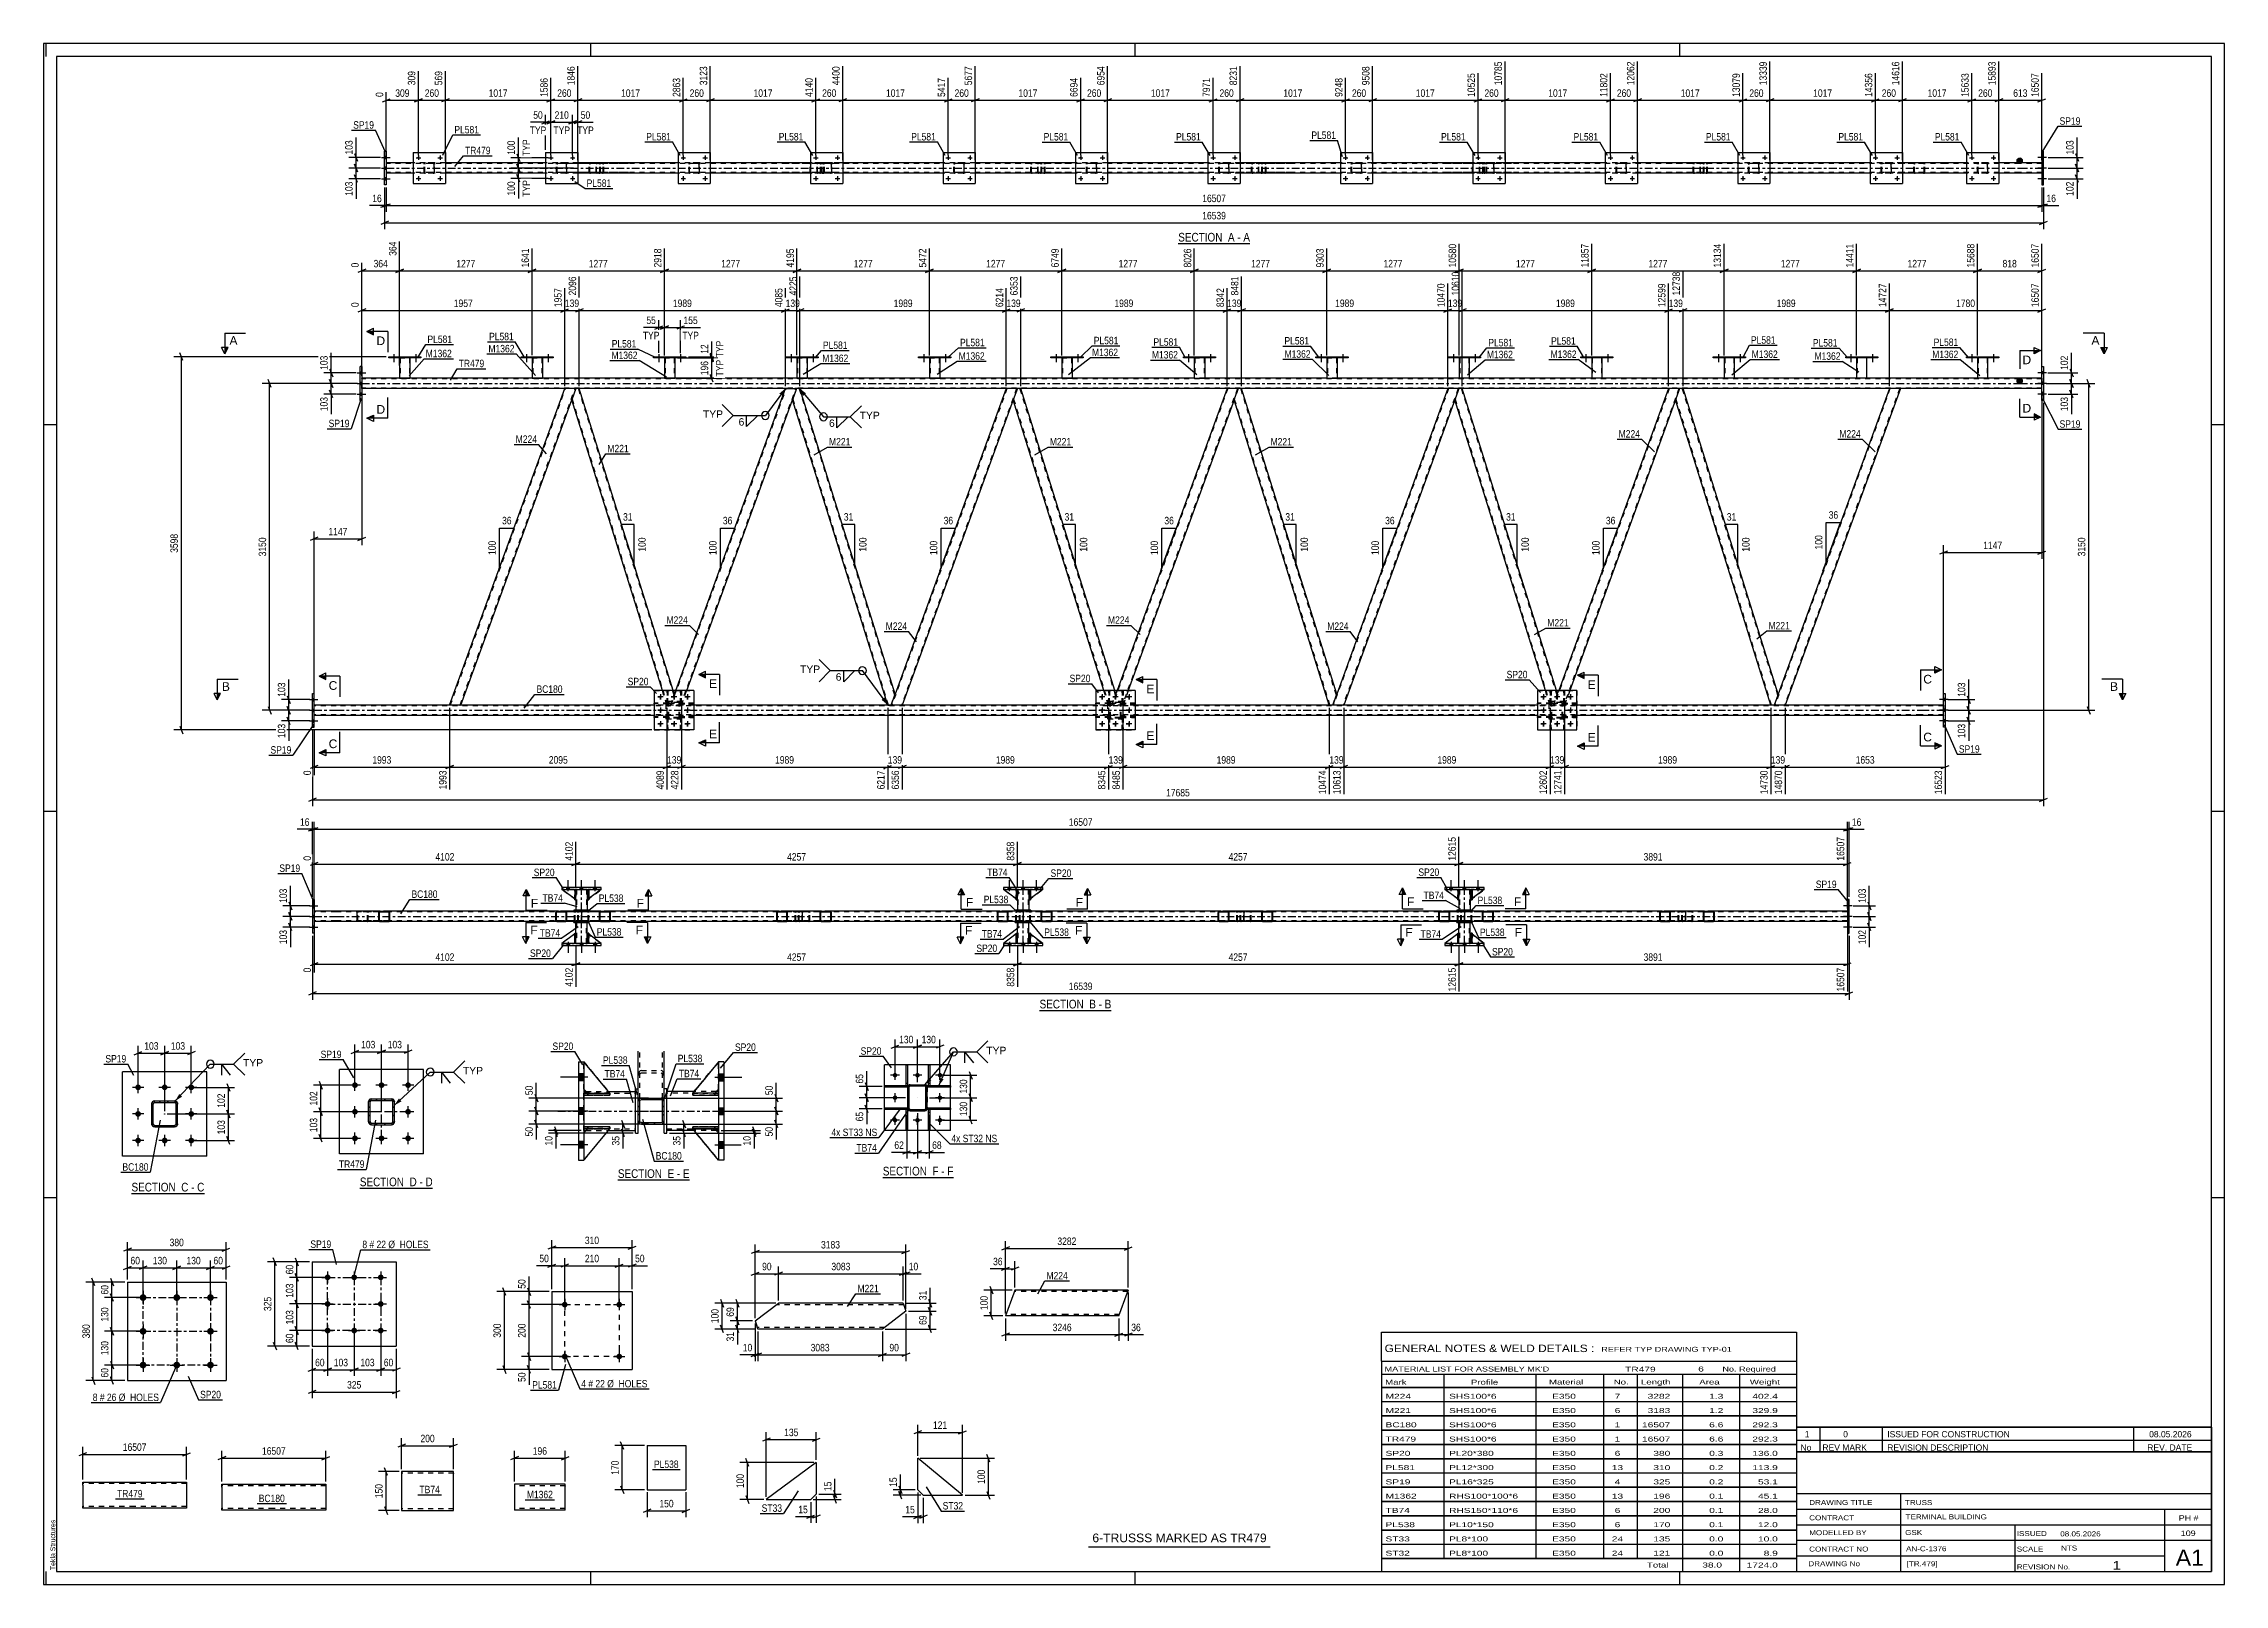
# Model space of a CAD drawing. Header units: millimetres. Extents: x 0 to 841, y 0 to 594.
import ezdxf

# ---------------------------------------------------------------- set-up
doc = ezdxf.new("R2010")
doc.units = ezdxf.units.MM
doc.linetypes.add('DXK_LINE_DOT2', pattern=[3.9198, 1.9599, -1.9599])
doc.linetypes.add('DXK_LINE_DOT3', pattern=[5.9187, 2.979, -0.9799, 0.9799, -0.9799])
doc.styles.add('Arial', font='ARIAL.TTF', dxfattribs={"height": 0.2})
doc.styles.add('Arial Narrow', font='ARIALN.TTF', dxfattribs={"height": 0.2})

# ---------------------------------------------------------------- blocks, each defined once
blk = doc.blocks.new('Unknown-318893469-1135')
at = {"color": 5, "linetype": 'Continuous'}
for p, q in [((841, 594), (0, 594)), ((0, 594), (0, 0)), ((1, 589), (1, 594)), ((836, 589), (5, 589)), ((5, 589), (5, 5)), ((211, 589), (211, 594)), ((421, 589), (421, 594)), ((631, 589), (631, 594)), ((836, 5), (836, 589)), ((841, 0), (841, 594)), ((5, 447), (0, 447)), ((841, 447), (836, 447)), ((5, 298), (0, 298)), ((841, 298), (836, 298)), ((5, 149), (0, 149)), ((841, 149), (836, 149)), ((0, 0), (841, 0)), ((1, 0), (1, 5)), ((5, 5), (836, 5)), ((211, 0), (211, 5)), ((421, 0), (421, 5)), ((631, 0), (631, 5))]:
    blk.add_line(p, q, dxfattribs=at)
at = {"color": 174, "linetype": 'Continuous', "style": 'Arial'}
blk.add_text('Tekla Structures', height=1.9102, rotation=90, dxfattribs=at).set_placement((4.5, 5.5))
blk = doc.blocks.new('Unknown-318893469-11 - 4767')
at = {"color": 6, "linetype": 'Continuous'}
blk.add_line((437.58, 516.95), (465.23, 516.95), dxfattribs=at)
at = {"color": 0, "linetype": 'Continuous'}
blk.add_wipeout([(455.69, 517.7), (455.69, 521.2), (437.58, 521.2), (437.58, 517.7)], dxfattribs=at)
blk.add_wipeout([(459.3, 517.7), (459.3, 521.2), (456.74, 521.2), (456.74, 517.7)], dxfattribs=at)
at = {"color": 7, "linetype": 'Continuous', "style": 'Arial Narrow'}
blk.add_text('SECTION ', height=3.34, dxfattribs=at).set_placement((437.58, 517.7))
at = {"color": 0, "linetype": 'Continuous'}
blk.add_wipeout([(461.62, 517.7), (461.62, 521.2), (460.35, 521.2), (460.35, 517.7)], dxfattribs=at)
blk.add_wipeout([(465.23, 517.7), (465.23, 521.2), (462.67, 521.2), (462.67, 517.7)], dxfattribs=at)
at = {"color": 7, "linetype": 'Continuous', "style": 'Arial Narrow'}
for s, p in [('A', (456.74, 517.7)), ('-', (460.35, 517.7)), ('A', (462.67, 517.7))]:
    blk.add_text(s, height=3.34, dxfattribs=at).set_placement(p)
blk = doc.blocks.new('Unknown-318893469-12 - 2723')
at = {"color": 6, "linetype": 'Continuous'}
blk.add_line((384.1, 221.3), (411.75, 221.3), dxfattribs=at)
at = {"color": 0, "linetype": 'Continuous'}
blk.add_wipeout([(402.21, 222.05), (402.21, 225.55), (384.1, 225.55), (384.1, 222.05)], dxfattribs=at)
blk.add_wipeout([(405.82, 222.05), (405.82, 225.55), (403.26, 225.55), (403.26, 222.05)], dxfattribs=at)
at = {"color": 7, "linetype": 'Continuous', "style": 'Arial Narrow'}
blk.add_text('SECTION ', height=3.34, dxfattribs=at).set_placement((384.1, 222.05))
at = {"color": 0, "linetype": 'Continuous'}
blk.add_wipeout([(408.14, 222.05), (408.14, 225.55), (406.87, 225.55), (406.87, 222.05)], dxfattribs=at)
blk.add_wipeout([(411.75, 222.05), (411.75, 225.55), (409.19, 225.55), (409.19, 222.05)], dxfattribs=at)
at = {"color": 7, "linetype": 'Continuous', "style": 'Arial Narrow'}
for s, p in [('B', (403.26, 222.05)), ('-', (406.87, 222.05)), ('B', (409.19, 222.05))]:
    blk.add_text(s, height=3.34, dxfattribs=at).set_placement(p)
blk = doc.blocks.new('Unknown-318893469-13 - 1372')
at = {"color": 6, "linetype": 'Continuous'}
blk.add_line((33.91, 150.73), (61.98, 150.73), dxfattribs=at)
at = {"color": 0, "linetype": 'Continuous'}
blk.add_wipeout([(52.02, 151.48), (52.02, 154.98), (33.91, 154.98), (33.91, 151.48)], dxfattribs=at)
blk.add_wipeout([(55.84, 151.48), (55.84, 154.98), (53.07, 154.98), (53.07, 151.48)], dxfattribs=at)
at = {"color": 7, "linetype": 'Continuous', "style": 'Arial Narrow'}
blk.add_text('SECTION ', height=3.34, dxfattribs=at).set_placement((33.91, 151.48))
at = {"color": 0, "linetype": 'Continuous'}
blk.add_wipeout([(58.16, 151.48), (58.16, 154.98), (56.89, 154.98), (56.89, 151.48)], dxfattribs=at)
blk.add_wipeout([(61.98, 151.48), (61.98, 154.98), (59.21, 154.98), (59.21, 151.48)], dxfattribs=at)
at = {"color": 7, "linetype": 'Continuous', "style": 'Arial Narrow'}
for s, p in [('C', (53.07, 151.48)), ('-', (56.89, 151.48)), ('C', (59.21, 151.48))]:
    blk.add_text(s, height=3.34, dxfattribs=at).set_placement(p)
blk = doc.blocks.new('Unknown-318893469-14 - 6307')
at = {"color": 6, "linetype": 'Continuous'}
blk.add_line((121.96, 152.75), (150.03, 152.75), dxfattribs=at)
at = {"color": 0, "linetype": 'Continuous'}
blk.add_wipeout([(140.07, 153.5), (140.07, 157), (121.96, 157), (121.96, 153.5)], dxfattribs=at)
blk.add_wipeout([(143.89, 153.5), (143.89, 157), (141.12, 157), (141.12, 153.5)], dxfattribs=at)
at = {"color": 7, "linetype": 'Continuous', "style": 'Arial Narrow'}
blk.add_text('SECTION ', height=3.34, dxfattribs=at).set_placement((121.96, 153.5))
at = {"color": 0, "linetype": 'Continuous'}
blk.add_wipeout([(146.21, 153.5), (146.21, 157), (144.94, 157), (144.94, 153.5)], dxfattribs=at)
blk.add_wipeout([(150.03, 153.5), (150.03, 157), (147.26, 157), (147.26, 153.5)], dxfattribs=at)
at = {"color": 7, "linetype": 'Continuous', "style": 'Arial Narrow'}
for s, p in [('D', (141.12, 153.5)), ('-', (144.94, 153.5)), ('D', (147.26, 153.5))]:
    blk.add_text(s, height=3.34, dxfattribs=at).set_placement(p)
blk = doc.blocks.new('Unknown-318893469-15 - 6550')
at = {"color": 6, "linetype": 'Continuous'}
blk.add_line((221.46, 155.94), (249.11, 155.94), dxfattribs=at)
at = {"color": 0, "linetype": 'Continuous'}
blk.add_wipeout([(239.57, 156.69), (239.57, 160.19), (221.46, 160.19), (221.46, 156.69)], dxfattribs=at)
blk.add_wipeout([(243.17, 156.69), (243.17, 160.19), (240.62, 160.19), (240.62, 156.69)], dxfattribs=at)
at = {"color": 7, "linetype": 'Continuous', "style": 'Arial Narrow'}
blk.add_text('SECTION ', height=3.34, dxfattribs=at).set_placement((221.46, 156.69))
at = {"color": 0, "linetype": 'Continuous'}
blk.add_wipeout([(245.5, 156.69), (245.5, 160.19), (244.22, 160.19), (244.22, 156.69)], dxfattribs=at)
blk.add_wipeout([(249.11, 156.69), (249.11, 160.19), (246.55, 160.19), (246.55, 156.69)], dxfattribs=at)
at = {"color": 7, "linetype": 'Continuous', "style": 'Arial Narrow'}
for s, p in [('E', (240.62, 156.69)), ('E', (246.55, 156.69)), ('-', (244.22, 156.69))]:
    blk.add_text(s, height=3.34, dxfattribs=at).set_placement(p)
blk = doc.blocks.new('Unknown-318893469-17 - 2370')
at = {"color": 6, "linetype": 'Continuous'}
blk.add_line((323.63, 156.9), (350.84, 156.9), dxfattribs=at)
at = {"color": 0, "linetype": 'Continuous'}
blk.add_wipeout([(341.74, 157.65), (341.74, 161.15), (323.63, 161.15), (323.63, 157.65)], dxfattribs=at)
blk.add_wipeout([(345.13, 157.65), (345.13, 161.15), (342.79, 161.15), (342.79, 157.65)], dxfattribs=at)
at = {"color": 7, "linetype": 'Continuous', "style": 'Arial Narrow'}
blk.add_text('SECTION ', height=3.34, dxfattribs=at).set_placement((323.63, 157.65))
at = {"color": 0, "linetype": 'Continuous'}
blk.add_wipeout([(347.45, 157.65), (347.45, 161.15), (346.18, 161.15), (346.18, 157.65)], dxfattribs=at)
blk.add_wipeout([(350.84, 157.65), (350.84, 161.15), (348.5, 161.15), (348.5, 157.65)], dxfattribs=at)
at = {"color": 7, "linetype": 'Continuous', "style": 'Arial Narrow'}
for s, p in [('F', (342.79, 157.65)), ('F', (348.5, 157.65)), ('-', (346.18, 157.65))]:
    blk.add_text(s, height=3.34, dxfattribs=at).set_placement(p)
blk = doc.blocks.new('Part-318893469-4870 - 4767')
at = {"color": 7, "linetype": 'DXK_LINE_DOT2'}
for p, q in [((299.98, 547.55), (300.01, 547.73)), ((300.01, 547.73), (299.98, 547.55)), ((299.98, 544.51), (299.98, 547.55)), ((300.22, 547.55), (300.23, 547.64)), ((300.22, 544.51), (300.22, 547.55)), ((300.23, 547.64), (300.29, 547.72)), ((300.27, 547.99), (300.46, 548.03)), ((300.46, 548.03), (300.27, 547.99)), ((300.29, 547.72), (300.36, 547.77)), ((300.36, 547.77), (300.46, 547.79)), ((303.5, 548.03), (300.46, 548.03)), ((303.5, 547.79), (300.46, 547.79)), ((303.5, 548.03), (303.68, 547.99)), ((303.68, 547.99), (303.5, 548.03)), ((303.5, 547.79), (303.59, 547.77)), ((303.59, 547.77), (303.67, 547.72)), ((303.67, 547.72), (303.72, 547.64)), ((303.72, 547.64), (303.74, 547.55)), ((303.74, 547.55), (303.74, 544.51)), ((303.94, 547.73), (303.98, 547.55)), ((303.98, 547.55), (303.94, 547.73)), ((303.98, 544.51), (303.98, 547.55)), ((300.01, 544.32), (299.98, 544.51)), ((299.98, 544.51), (300.01, 544.32)), ((300.23, 544.42), (300.22, 544.51)), ((300.29, 544.34), (300.23, 544.42)), ((300.46, 544.03), (300.27, 544.06)), ((300.27, 544.06), (300.46, 544.03)), ((300.36, 544.29), (300.29, 544.34)), ((300.46, 544.27), (300.36, 544.29)), ((303.5, 544.27), (300.46, 544.27)), ((303.5, 544.03), (300.46, 544.03)), ((303.59, 544.29), (303.5, 544.27)), ((303.68, 544.06), (303.5, 544.03)), ((303.5, 544.03), (303.68, 544.06)), ((303.67, 544.34), (303.59, 544.29)), ((303.72, 544.42), (303.67, 544.34)), ((303.74, 544.51), (303.72, 544.42)), ((303.98, 544.51), (303.94, 544.32)), ((303.94, 544.32), (303.98, 544.51))]:
    blk.add_line(p, q, dxfattribs=at)
at = {"color": 7, "linetype": 'DXK_LINE_DOT3'}
blk.add_line((301.98, 546.03), (301.98, 546.03), dxfattribs=at)
at = {"color": 7, "linetype": 'DXK_LINE_DOT2'}
for centre, start, end in [((300.46, 547.55), 112.5, 157.5), ((300.46, 547.55), 112.5, 157.5), ((303.5, 547.55), 22.5, 67.5), ((303.5, 547.55), 22.5, 67.5), ((300.46, 544.51), 202.5, 247.5), ((300.46, 544.51), 202.5, 247.5), ((303.5, 544.51), 292.5, 337.5), ((303.5, 544.51), 292.5, 337.5)]:
    blk.add_arc(centre, 0.48, start, end, dxfattribs=at)
blk = doc.blocks.new('Part-318893469-4783 - 4767')
at = {"color": 2, "linetype": 'Continuous'}
for p, q in [((771.26, 552.53), (770.62, 552.53)), ((770.62, 552.53), (770.62, 539.53)), ((771.26, 539.53), (771.26, 552.53)), ((770.62, 539.53), (771.26, 539.53))]:
    blk.add_line(p, q, dxfattribs=at)
blk = doc.blocks.new('Bolt-318893469-4896 - 4767')
at = {"linetype": 'Continuous'}
for points in [[(451.46, 542.03, -1), (450.58, 542.03, -1)], [(459.86, 542.03, -1), (458.98, 542.03, -1)]]:
    blk.add_hatch(color=1, dxfattribs=at).paths.add_polyline_path(points)
at = {"color": 1, "linetype": 'Continuous'}
for p, q in [((450.14, 542.03), (451.9, 542.03)), ((451.02, 542.91), (451.02, 541.15)), ((458.54, 542.03), (460.3, 542.03)), ((459.42, 542.91), (459.42, 541.15))]:
    blk.add_line(p, q, dxfattribs=at)
blk = doc.blocks.new('Part-318893469-4839 - 4767')
at = {"color": 2, "linetype": 'Continuous'}
for p, q in [((551.18, 552.03), (551.18, 540.03)), ((551.18, 552.03), (563.58, 552.03)), ((563.58, 552.03), (563.58, 540.03)), ((551.18, 540.03), (563.58, 540.03))]:
    blk.add_line(p, q, dxfattribs=at)
blk = doc.blocks.new('Part-318893469-4775 - 4767')
at = {"color": 7, "linetype": 'DXK_LINE_DOT2'}
for p, q in [((553.71, 547.73), (553.69, 547.55)), ((553.69, 544.51), (553.69, 547.55)), ((553.76, 547.89), (553.71, 547.73)), ((553.85, 547.99), (553.76, 547.89)), ((553.82, 547.55), (553.83, 547.64)), ((553.82, 544.51), (553.82, 547.55)), ((553.83, 547.64), (553.86, 547.72)), ((553.96, 548.03), (553.85, 547.99)), ((553.86, 547.72), (553.9, 547.77)), ((553.9, 547.77), (553.96, 547.79)), ((566.11, 548.03), (553.96, 548.03)), ((566.11, 547.79), (553.96, 547.79)), ((555.23, 548.03), (555.23, 547.79)), ((556.24, 547.99), (556.05, 548.03)), ((556.05, 547.79), (556.14, 547.77)), ((556.14, 547.77), (556.23, 547.72)), ((556.23, 547.72), (556.28, 547.64)), ((556.28, 547.64), (556.3, 547.55)), ((556.3, 544.51), (556.3, 547.55)), ((556.51, 547.72), (556.51, 547.73)), ((556.55, 547.55), (556.51, 547.72)), ((556.55, 544.51), (556.55, 547.55)), ((553.69, 544.51), (553.71, 544.33)), ((553.71, 544.33), (553.76, 544.17)), ((553.76, 544.17), (553.85, 544.07)), ((553.83, 544.42), (553.82, 544.51)), ((553.86, 544.34), (553.83, 544.42)), ((553.85, 544.07), (553.96, 544.03)), ((553.9, 544.29), (553.86, 544.34)), ((553.96, 544.27), (553.9, 544.29)), ((566.11, 544.27), (553.96, 544.27)), ((566.11, 544.03), (553.96, 544.03)), ((555.23, 544.03), (555.23, 544.27)), ((556.14, 544.29), (556.05, 544.27)), ((556.05, 544.03), (556.24, 544.07)), ((556.23, 544.34), (556.14, 544.29)), ((556.28, 544.42), (556.23, 544.34)), ((556.3, 544.51), (556.28, 544.42)), ((556.51, 544.33), (556.53, 544.42)), ((556.53, 544.42), (556.55, 544.51))]:
    blk.add_line(p, q, dxfattribs=at)
for centre, start, end in [((556.06, 547.53), 23.84941, 68.8059), ((556.06, 544.52), 291.1941, 336.15059)]:
    blk.add_arc(centre, 0.492, start, end, dxfattribs=at)
blk = doc.blocks.new('Part-318893469-4840 - 4767')
at = {"color": 7, "linetype": 'DXK_LINE_DOT2'}
for p, q in [((606.46, 547.57), (606.5, 547.73)), ((606.5, 547.73), (606.46, 547.55)), ((606.46, 547.55), (606.46, 547.57)), ((606.46, 544.51), (606.46, 547.55)), ((606.7, 547.55), (606.72, 547.64)), ((606.7, 544.51), (606.7, 547.55)), ((606.72, 547.64), (606.77, 547.72)), ((606.76, 547.99), (606.94, 548.03)), ((606.94, 548.03), (606.76, 547.99)), ((606.77, 547.72), (606.85, 547.77)), ((606.85, 547.77), (606.94, 547.79)), ((609.98, 548.03), (606.94, 548.03)), ((609.98, 547.79), (606.94, 547.79)), ((609.98, 548.03), (610.16, 547.99)), ((610.16, 547.99), (609.98, 548.03)), ((609.98, 547.79), (610.07, 547.77)), ((610.07, 547.77), (610.15, 547.72)), ((610.15, 547.72), (610.2, 547.64)), ((610.2, 547.64), (610.22, 547.55)), ((610.22, 547.55), (610.22, 544.51)), ((610.42, 547.73), (610.45, 547.57)), ((610.46, 547.55), (610.42, 547.73)), ((610.45, 547.57), (610.46, 547.55)), ((610.46, 544.51), (610.46, 547.55)), ((606.5, 544.32), (606.46, 544.51)), ((606.46, 544.51), (606.5, 544.32)), ((606.72, 544.42), (606.7, 544.51)), ((606.77, 544.34), (606.72, 544.42)), ((606.94, 544.03), (606.76, 544.06)), ((606.76, 544.06), (606.94, 544.03)), ((606.85, 544.29), (606.77, 544.34)), ((606.94, 544.27), (606.85, 544.29)), ((609.98, 544.27), (606.94, 544.27)), ((609.98, 544.03), (606.94, 544.03)), ((610.07, 544.29), (609.98, 544.27)), ((610.16, 544.06), (609.98, 544.03)), ((609.98, 544.03), (610.16, 544.06)), ((610.15, 544.34), (610.07, 544.29)), ((610.2, 544.42), (610.15, 544.34)), ((610.22, 544.51), (610.2, 544.42)), ((610.46, 544.51), (610.42, 544.32)), ((610.42, 544.32), (610.46, 544.51))]:
    blk.add_line(p, q, dxfattribs=at)
at = {"color": 7, "linetype": 'DXK_LINE_DOT3'}
blk.add_line((608.46, 546.03), (608.46, 546.03), dxfattribs=at)
at = {"color": 7, "linetype": 'DXK_LINE_DOT2'}
for centre, start, end in [((606.94, 547.55), 112.5, 157.5), ((606.94, 547.55), 112.5, 157.5), ((609.98, 547.55), 22.5, 67.5), ((609.98, 547.55), 22.5, 67.5), ((606.94, 544.51), 202.5, 247.5), ((606.94, 544.51), 202.5, 247.5), ((609.98, 544.51), 292.5, 337.5), ((609.98, 544.51), 292.5, 337.5)]:
    blk.add_arc(centre, 0.48, start, end, dxfattribs=at)
blk = doc.blocks.new('Part-318893469-4776 - 4767')
at = {"color": 7, "linetype": 'DXK_LINE_DOT2'}
for p, q in [((638.84, 547.73), (638.82, 547.55)), ((638.82, 544.51), (638.82, 547.55)), ((638.9, 547.89), (638.84, 547.73)), ((638.99, 547.99), (638.9, 547.89)), ((638.95, 547.55), (638.97, 547.64)), ((638.95, 544.51), (638.95, 547.55)), ((638.97, 547.64), (638.99, 547.72)), ((639.09, 548.03), (638.99, 547.99)), ((638.99, 547.72), (639.04, 547.77)), ((639.04, 547.77), (639.09, 547.79)), ((651.25, 548.03), (639.09, 548.03)), ((651.25, 547.79), (639.09, 547.79)), ((640.37, 547.79), (640.37, 548.03)), ((641.37, 547.99), (641.18, 548.03)), ((641.18, 547.79), (641.28, 547.77)), ((641.28, 547.77), (641.36, 547.72)), ((641.36, 547.72), (641.41, 547.64)), ((641.41, 547.64), (641.43, 547.55)), ((641.43, 544.51), (641.43, 547.55)), ((641.65, 547.72), (641.65, 547.73)), ((641.68, 547.55), (641.65, 547.72)), ((641.68, 544.51), (641.68, 547.55)), ((638.82, 544.51), (638.84, 544.33)), ((638.84, 544.33), (638.9, 544.17)), ((638.9, 544.17), (638.99, 544.07)), ((638.97, 544.42), (638.95, 544.51)), ((638.99, 544.34), (638.97, 544.42)), ((639.04, 544.29), (638.99, 544.34)), ((638.99, 544.07), (639.09, 544.03)), ((639.09, 544.27), (639.04, 544.29)), ((651.25, 544.27), (639.09, 544.27)), ((651.25, 544.03), (639.09, 544.03)), ((640.37, 544.03), (640.37, 544.27)), ((641.28, 544.29), (641.18, 544.27)), ((641.18, 544.03), (641.37, 544.07)), ((641.36, 544.34), (641.28, 544.29)), ((641.41, 544.42), (641.36, 544.34)), ((641.43, 544.51), (641.41, 544.42)), ((641.65, 544.33), (641.67, 544.42)), ((641.67, 544.42), (641.68, 544.51))]:
    blk.add_line(p, q, dxfattribs=at)
for centre, start, end in [((641.2, 547.53), 23.84941, 68.8059), ((641.2, 544.52), 291.1941, 336.15059)]:
    blk.add_arc(centre, 0.492, start, end, dxfattribs=at)
blk = doc.blocks.new('Part-318893469-4851 - 4767')
at = {"color": 2, "linetype": 'Continuous'}
for p, q in [((741.6, 552.03), (741.6, 540.03)), ((741.6, 552.03), (754, 552.03)), ((754, 552.03), (754, 540.03)), ((741.6, 540.03), (754, 540.03))]:
    blk.add_line(p, q, dxfattribs=at)
blk = doc.blocks.new('Bolt-318893469-4916 - 4767')
at = {"linetype": 'Continuous'}
for points in [[(196.05, 542.03, -1), (195.17, 542.03, -1)], [(204.45, 542.03, -1), (203.57, 542.03, -1)]]:
    blk.add_hatch(color=1, dxfattribs=at).paths.add_polyline_path(points)
at = {"color": 1, "linetype": 'Continuous'}
for p, q in [((194.73, 542.03), (196.49, 542.03)), ((195.61, 542.91), (195.61, 541.15)), ((203.13, 542.03), (204.89, 542.03)), ((204.01, 542.91), (204.01, 541.15))]:
    blk.add_line(p, q, dxfattribs=at)
blk = doc.blocks.new('Part-318893469-4787 - 4767')
at = {"color": 7, "linetype": 'DXK_LINE_DOT2'}
for p, q in [((469.59, 548.03), (454.6, 548.03)), ((469.59, 547.79), (454.6, 547.79)), ((465.88, 547.72), (465.84, 547.55)), ((465.84, 544.51), (465.84, 547.55)), ((465.88, 547.73), (465.88, 547.72)), ((466.1, 547.55), (466.12, 547.64)), ((466.1, 544.51), (466.1, 547.55)), ((466.12, 547.64), (466.17, 547.72)), ((466.35, 548.03), (466.16, 547.99)), ((466.17, 547.72), (466.25, 547.77)), ((466.25, 547.77), (466.35, 547.79)), ((469.78, 547.99), (469.59, 548.03)), ((469.59, 547.79), (469.68, 547.77)), ((469.68, 547.77), (469.77, 547.72)), ((469.77, 547.72), (469.82, 547.64)), ((469.82, 547.64), (469.84, 547.55)), ((469.84, 544.51), (469.84, 547.55)), ((470.06, 547.72), (470.06, 547.73)), ((470.1, 547.55), (470.06, 547.72)), ((470.1, 544.51), (470.1, 547.55)), ((469.59, 544.27), (454.6, 544.27)), ((469.59, 544.03), (454.6, 544.03)), ((465.84, 544.51), (465.86, 544.42)), ((465.86, 544.42), (465.88, 544.33)), ((466.12, 544.42), (466.1, 544.51)), ((466.17, 544.34), (466.12, 544.42)), ((466.16, 544.07), (466.35, 544.03)), ((466.25, 544.29), (466.17, 544.34)), ((466.35, 544.27), (466.25, 544.29)), ((469.68, 544.29), (469.59, 544.27)), ((469.59, 544.03), (469.78, 544.07)), ((469.77, 544.34), (469.68, 544.29)), ((469.82, 544.42), (469.77, 544.34)), ((469.84, 544.51), (469.82, 544.42)), ((470.06, 544.33), (470.08, 544.42)), ((470.08, 544.42), (470.1, 544.51))]:
    blk.add_line(p, q, dxfattribs=at)
for centre, start, end in [((466.33, 547.53), 110.75832, 155.68004), ((469.61, 547.53), 24.31996, 69.24168), ((466.33, 544.53), 204.31996, 249.24168), ((469.61, 544.53), 290.75832, 335.68004)]:
    blk.add_arc(centre, 0.496, start, end, dxfattribs=at)
blk = doc.blocks.new('Bolt-318893469-4908 - 4767')
at = {"linetype": 'Continuous'}
for points in [[(706.86, 542.03, -1), (705.98, 542.03, -1)], [(715.26, 542.03, -1), (714.38, 542.03, -1)]]:
    blk.add_hatch(color=1, dxfattribs=at).paths.add_polyline_path(points)
at = {"color": 1, "linetype": 'Continuous'}
for p, q in [((705.54, 542.03), (707.3, 542.03)), ((706.42, 542.91), (706.42, 541.15)), ((713.94, 542.03), (715.7, 542.03)), ((714.82, 542.91), (714.82, 541.15))]:
    blk.add_line(p, q, dxfattribs=at)
blk = doc.blocks.new('Bolt-318893469-4906 - 4767')
at = {"linetype": 'Continuous'}
for points in [[(655.78, 542.03, -1), (654.9, 542.03, -1)], [(664.18, 542.03, -1), (663.3, 542.03, -1)]]:
    blk.add_hatch(color=1, dxfattribs=at).paths.add_polyline_path(points)
at = {"color": 1, "linetype": 'Continuous'}
for p, q in [((654.46, 542.03), (656.22, 542.03)), ((655.34, 542.91), (655.34, 541.15)), ((662.86, 542.03), (664.62, 542.03)), ((663.74, 542.91), (663.74, 541.15))]:
    blk.add_line(p, q, dxfattribs=at)
blk = doc.blocks.new('Part-318893469-4785 - 4767')
at = {"color": 7, "linetype": 'DXK_LINE_DOT2'}
for p, q in [((299.32, 548.03), (284.33, 548.03)), ((299.32, 547.79), (284.33, 547.79)), ((295.61, 547.72), (295.57, 547.55)), ((295.57, 544.51), (295.57, 547.55)), ((295.61, 547.73), (295.61, 547.72)), ((295.83, 547.55), (295.85, 547.64)), ((295.83, 544.51), (295.83, 547.55)), ((295.85, 547.64), (295.9, 547.72)), ((296.08, 548.03), (295.89, 547.99)), ((295.9, 547.72), (295.99, 547.77)), ((295.99, 547.77), (296.08, 547.79)), ((299.51, 547.99), (299.32, 548.03)), ((299.32, 547.79), (299.42, 547.77)), ((299.42, 547.77), (299.5, 547.72)), ((299.5, 547.72), (299.55, 547.64)), ((299.55, 547.64), (299.57, 547.55)), ((299.57, 544.51), (299.57, 547.55)), ((299.83, 547.55), (299.79, 547.73)), ((299.83, 544.51), (299.83, 547.55)), ((299.32, 544.27), (284.33, 544.27)), ((299.32, 544.03), (284.33, 544.03)), ((295.57, 544.51), (295.59, 544.42)), ((295.59, 544.42), (295.61, 544.33)), ((295.85, 544.42), (295.83, 544.51)), ((295.9, 544.34), (295.85, 544.42)), ((295.89, 544.07), (296.08, 544.03)), ((295.99, 544.29), (295.9, 544.34)), ((296.08, 544.27), (295.99, 544.29)), ((299.42, 544.29), (299.32, 544.27)), ((299.32, 544.03), (299.51, 544.07)), ((299.5, 544.34), (299.42, 544.29)), ((299.55, 544.42), (299.5, 544.34)), ((299.57, 544.51), (299.55, 544.42)), ((299.79, 544.33), (299.83, 544.51))]:
    blk.add_line(p, q, dxfattribs=at)
for centre, start, end in [((296.06, 547.53), 110.75832, 155.68004), ((299.34, 547.53), 24.31996, 69.24168), ((296.06, 544.53), 204.31996, 249.24168), ((299.34, 544.53), 290.75832, 335.68004)]:
    blk.add_arc(centre, 0.496, start, end, dxfattribs=at)
blk = doc.blocks.new('Part-318893469-4786 - 4767')
at = {"color": 7, "linetype": 'DXK_LINE_DOT2'}
for p, q in [((384.45, 548.03), (369.46, 548.03)), ((384.45, 547.79), (369.46, 547.79)), ((380.74, 547.72), (380.71, 547.55)), ((380.71, 544.51), (380.71, 547.55)), ((380.75, 547.73), (380.74, 547.72)), ((380.96, 547.55), (380.98, 547.64)), ((380.96, 544.51), (380.96, 547.55)), ((380.98, 547.64), (381.04, 547.72)), ((381.22, 548.03), (381.02, 547.99)), ((381.04, 547.72), (381.12, 547.77)), ((381.12, 547.77), (381.22, 547.79)), ((384.65, 547.99), (384.45, 548.03)), ((384.45, 547.79), (384.55, 547.77)), ((384.55, 547.77), (384.63, 547.72)), ((384.63, 547.72), (384.69, 547.64)), ((384.69, 547.64), (384.71, 547.55)), ((384.71, 544.51), (384.71, 547.55)), ((384.93, 547.72), (384.92, 547.73)), ((384.96, 547.55), (384.93, 547.72)), ((384.96, 544.51), (384.96, 547.55)), ((384.45, 544.27), (369.46, 544.27)), ((384.45, 544.03), (369.46, 544.03)), ((380.71, 544.51), (380.73, 544.42)), ((380.73, 544.42), (380.75, 544.33)), ((380.98, 544.42), (380.96, 544.51)), ((381.04, 544.34), (380.98, 544.42)), ((381.02, 544.07), (381.22, 544.03)), ((381.12, 544.29), (381.04, 544.34)), ((381.22, 544.27), (381.12, 544.29)), ((384.55, 544.29), (384.45, 544.27)), ((384.45, 544.03), (384.65, 544.07)), ((384.63, 544.34), (384.55, 544.29)), ((384.69, 544.42), (384.63, 544.34)), ((384.71, 544.51), (384.69, 544.42)), ((384.92, 544.33), (384.94, 544.42)), ((384.94, 544.42), (384.96, 544.51))]:
    blk.add_line(p, q, dxfattribs=at)
for centre, start, end in [((381.2, 547.53), 110.75832, 155.68004), ((384.47, 547.53), 24.31996, 69.24168), ((381.2, 544.53), 204.31996, 249.24168), ((384.47, 544.53), 290.75832, 335.68004)]:
    blk.add_arc(centre, 0.496, start, end, dxfattribs=at)
blk = doc.blocks.new('Part-318893469-4852 - 4767')
at = {"color": 7, "linetype": 'DXK_LINE_DOT2'}
for p, q in [((657.58, 547.73), (657.54, 547.55)), ((657.54, 547.55), (657.55, 547.58)), ((657.54, 544.51), (657.54, 547.55)), ((657.55, 547.58), (657.58, 547.73)), ((657.78, 547.55), (657.8, 547.64)), ((657.78, 544.51), (657.78, 547.55)), ((657.8, 547.64), (657.85, 547.72)), ((657.84, 547.99), (658.02, 548.03)), ((658.02, 548.03), (657.84, 547.99)), ((657.85, 547.72), (657.93, 547.77)), ((657.93, 547.77), (658.02, 547.79)), ((661.06, 548.03), (658.02, 548.03)), ((661.06, 547.79), (658.02, 547.79)), ((661.06, 548.03), (661.24, 547.99)), ((661.24, 547.99), (661.06, 548.03)), ((661.06, 547.79), (661.15, 547.77)), ((661.15, 547.77), (661.23, 547.72)), ((661.23, 547.72), (661.28, 547.64)), ((661.28, 547.64), (661.3, 547.55)), ((661.3, 547.55), (661.3, 544.51)), ((661.5, 547.73), (661.53, 547.58)), ((661.54, 547.55), (661.5, 547.73)), ((661.53, 547.58), (661.54, 547.55)), ((661.54, 544.51), (661.54, 547.55)), ((657.58, 544.32), (657.54, 544.51)), ((657.54, 544.51), (657.58, 544.32)), ((657.8, 544.42), (657.78, 544.51)), ((657.85, 544.34), (657.8, 544.42)), ((658.02, 544.03), (657.84, 544.06)), ((657.84, 544.06), (658.02, 544.03)), ((657.93, 544.29), (657.85, 544.34)), ((658.02, 544.27), (657.93, 544.29)), ((661.06, 544.27), (658.02, 544.27)), ((661.06, 544.03), (658.02, 544.03)), ((661.15, 544.29), (661.06, 544.27)), ((661.24, 544.06), (661.06, 544.03)), ((661.06, 544.03), (661.24, 544.06)), ((661.23, 544.34), (661.15, 544.29)), ((661.28, 544.42), (661.23, 544.34)), ((661.3, 544.51), (661.28, 544.42)), ((661.54, 544.51), (661.5, 544.32)), ((661.5, 544.32), (661.54, 544.51))]:
    blk.add_line(p, q, dxfattribs=at)
at = {"color": 7, "linetype": 'DXK_LINE_DOT3'}
blk.add_line((659.54, 546.03), (659.54, 546.03), dxfattribs=at)
at = {"color": 7, "linetype": 'DXK_LINE_DOT2'}
for centre, start, end in [((658.02, 547.55), 112.5, 157.5), ((658.02, 547.55), 112.5, 157.5), ((661.06, 547.55), 22.5, 67.5), ((661.06, 547.55), 22.5, 67.5), ((658.02, 544.51), 202.5, 247.5), ((658.02, 544.51), 202.5, 247.5), ((661.06, 544.51), 292.5, 337.5), ((661.06, 544.51), 292.5, 337.5)]:
    blk.add_arc(centre, 0.48, start, end, dxfattribs=at)
blk = doc.blocks.new('Part-318893469-4788 - 4767')
at = {"color": 7, "linetype": 'DXK_LINE_DOT2'}
for p, q in [((554.72, 548.03), (539.73, 548.03)), ((554.72, 547.79), (539.73, 547.79)), ((551.01, 547.72), (550.98, 547.55)), ((550.98, 544.51), (550.98, 547.55)), ((551.01, 547.73), (551.01, 547.72)), ((551.23, 547.55), (551.25, 547.64)), ((551.23, 544.51), (551.23, 547.55)), ((551.25, 547.64), (551.31, 547.72)), ((551.49, 548.03), (551.29, 547.99)), ((551.31, 547.72), (551.39, 547.77)), ((551.39, 547.77), (551.49, 547.79)), ((554.92, 547.99), (554.72, 548.03)), ((554.72, 547.79), (554.82, 547.77)), ((554.82, 547.77), (554.9, 547.72)), ((554.9, 547.72), (554.96, 547.64)), ((554.96, 547.64), (554.98, 547.55)), ((554.98, 544.51), (554.98, 547.55)), ((555.2, 547.72), (555.19, 547.73)), ((555.23, 547.55), (555.2, 547.72)), ((555.23, 544.51), (555.23, 547.55)), ((554.72, 544.27), (539.73, 544.27)), ((554.72, 544.03), (539.73, 544.03)), ((550.98, 544.51), (550.99, 544.42)), ((550.99, 544.42), (551.01, 544.33)), ((551.25, 544.42), (551.23, 544.51)), ((551.31, 544.34), (551.25, 544.42)), ((551.29, 544.07), (551.49, 544.03)), ((551.39, 544.29), (551.31, 544.34)), ((551.49, 544.27), (551.39, 544.29)), ((554.82, 544.29), (554.72, 544.27)), ((554.72, 544.03), (554.92, 544.07)), ((554.9, 544.34), (554.82, 544.29)), ((554.96, 544.42), (554.9, 544.34)), ((554.98, 544.51), (554.96, 544.42)), ((555.19, 544.33), (555.21, 544.42)), ((555.21, 544.42), (555.23, 544.51))]:
    blk.add_line(p, q, dxfattribs=at)
for centre, start, end in [((551.47, 547.53), 110.75832, 155.68004), ((554.74, 547.53), 24.31996, 69.24168), ((551.47, 544.53), 204.31996, 249.24168), ((554.74, 544.53), 290.75832, 335.68004)]:
    blk.add_arc(centre, 0.496, start, end, dxfattribs=at)
blk = doc.blocks.new('Bolt-318893469-4910 - 4767')
at = {"linetype": 'Continuous'}
for points in [[(349.3, 542.03, -1), (348.42, 542.03, -1)], [(357.7, 542.03, -1), (356.82, 542.03, -1)]]:
    blk.add_hatch(color=1, dxfattribs=at).paths.add_polyline_path(points)
at = {"color": 1, "linetype": 'Continuous'}
for p, q in [((347.98, 542.03), (349.74, 542.03)), ((348.86, 542.91), (348.86, 541.15)), ((356.38, 542.03), (358.14, 542.03)), ((357.26, 542.91), (357.26, 541.15))]:
    blk.add_line(p, q, dxfattribs=at)
blk = doc.blocks.new('Part-318893469-4789 - 4767')
at = {"color": 7, "linetype": 'DXK_LINE_DOT2'}
for p, q in [((639.86, 548.03), (624.87, 548.03)), ((639.86, 547.79), (624.87, 547.79)), ((636.15, 547.72), (636.11, 547.55)), ((636.11, 544.51), (636.11, 547.55)), ((636.15, 547.73), (636.15, 547.72)), ((636.37, 547.55), (636.38, 547.64)), ((636.37, 544.51), (636.37, 547.55)), ((636.38, 547.64), (636.44, 547.72)), ((636.62, 548.03), (636.43, 547.99)), ((636.44, 547.72), (636.52, 547.77)), ((636.52, 547.77), (636.62, 547.79)), ((640.05, 547.99), (639.86, 548.03)), ((639.86, 547.79), (639.95, 547.77)), ((639.95, 547.77), (640.04, 547.72)), ((640.04, 547.72), (640.09, 547.64)), ((640.09, 547.64), (640.11, 547.55)), ((640.11, 544.51), (640.11, 547.55)), ((640.33, 547.72), (640.33, 547.73)), ((640.37, 547.55), (640.33, 547.72)), ((640.37, 544.51), (640.37, 547.55)), ((639.86, 544.27), (624.87, 544.27)), ((639.86, 544.03), (624.87, 544.03)), ((636.11, 544.51), (636.13, 544.42)), ((636.13, 544.42), (636.15, 544.33)), ((636.38, 544.42), (636.37, 544.51)), ((636.44, 544.34), (636.38, 544.42)), ((636.43, 544.07), (636.62, 544.03)), ((636.52, 544.29), (636.44, 544.34)), ((636.62, 544.27), (636.52, 544.29)), ((639.95, 544.29), (639.86, 544.27)), ((639.86, 544.03), (640.05, 544.07)), ((640.04, 544.34), (639.95, 544.29)), ((640.09, 544.42), (640.04, 544.34)), ((640.11, 544.51), (640.09, 544.42)), ((640.33, 544.33), (640.35, 544.42)), ((640.35, 544.42), (640.37, 544.51))]:
    blk.add_line(p, q, dxfattribs=at)
at = {"color": 7, "linetype": 'DXK_LINE_DOT3'}
blk.add_line((626.48, 546.03), (641.66, 546.03), dxfattribs=at)
at = {"color": 7, "linetype": 'DXK_LINE_DOT2'}
for centre, start, end in [((636.6, 547.53), 110.75832, 155.68004), ((639.88, 547.53), 24.31996, 69.24168), ((636.6, 544.53), 204.31996, 249.24168), ((639.88, 544.53), 290.75832, 335.68004)]:
    blk.add_arc(centre, 0.496, start, end, dxfattribs=at)
blk = doc.blocks.new('Part-318893469-4790 - 4767')
at = {"color": 7, "linetype": 'DXK_LINE_DOT2'}
for p, q in [((214.18, 548.03), (199.2, 548.03)), ((214.18, 547.79), (199.2, 547.79)), ((210.47, 547.72), (210.44, 547.55)), ((210.44, 544.51), (210.44, 547.55)), ((210.48, 547.73), (210.47, 547.72)), ((210.69, 547.55), (210.71, 547.64)), ((210.69, 544.51), (210.69, 547.55)), ((210.71, 547.64), (210.77, 547.72)), ((210.95, 548.03), (210.75, 547.99)), ((210.77, 547.72), (210.85, 547.77)), ((210.85, 547.77), (210.95, 547.79)), ((214.38, 547.99), (214.18, 548.03)), ((214.18, 547.79), (214.28, 547.77)), ((214.28, 547.77), (214.37, 547.72)), ((214.37, 547.72), (214.42, 547.64)), ((214.42, 547.64), (214.44, 547.55)), ((214.44, 544.51), (214.44, 547.55)), ((214.66, 547.72), (214.66, 547.73)), ((214.7, 547.55), (214.66, 547.72)), ((214.7, 544.51), (214.7, 547.55)), ((214.18, 544.27), (199.2, 544.27)), ((214.18, 544.03), (199.2, 544.03)), ((210.44, 544.51), (210.46, 544.42)), ((210.46, 544.42), (210.48, 544.33)), ((210.71, 544.42), (210.69, 544.51)), ((210.77, 544.34), (210.71, 544.42)), ((210.75, 544.07), (210.95, 544.03)), ((210.85, 544.29), (210.77, 544.34)), ((210.95, 544.27), (210.85, 544.29)), ((214.28, 544.29), (214.18, 544.27)), ((214.18, 544.03), (214.38, 544.07)), ((214.37, 544.34), (214.28, 544.29)), ((214.42, 544.42), (214.37, 544.34)), ((214.44, 544.51), (214.42, 544.42)), ((214.66, 544.33), (214.68, 544.42)), ((214.68, 544.42), (214.7, 544.51))]:
    blk.add_line(p, q, dxfattribs=at)
for centre, start, end in [((210.93, 547.53), 110.75832, 155.68004), ((214.2, 547.53), 24.31996, 69.24168), ((210.93, 544.53), 204.31996, 249.24168), ((214.2, 544.53), 290.75832, 335.68004)]:
    blk.add_arc(centre, 0.496, start, end, dxfattribs=at)
blk = doc.blocks.new('Bolt-318893469-4904 - 4767')
at = {"linetype": 'Continuous'}
for points in [[(744.04, 542.03, -1), (743.16, 542.03, -1)], [(752.44, 542.03, -1), (751.56, 542.03, -1)]]:
    blk.add_hatch(color=1, dxfattribs=at).paths.add_polyline_path(points)
at = {"color": 1, "linetype": 'Continuous'}
for p, q in [((742.72, 542.03), (744.48, 542.03)), ((743.6, 542.91), (743.6, 541.15)), ((751.12, 542.03), (752.88, 542.03)), ((752, 542.91), (752, 541.15))]:
    blk.add_line(p, q, dxfattribs=at)
blk = doc.blocks.new('Part-318893469-4795 - 4767')
at = {"color": 2, "linetype": 'Continuous'}
for p, q in [((132.16, 552.53), (131.52, 552.53)), ((131.52, 539.53), (131.52, 552.53)), ((132.16, 552.53), (132.16, 539.53)), ((132.16, 539.53), (131.52, 539.53))]:
    blk.add_line(p, q, dxfattribs=at)
blk = doc.blocks.new('Part-318893469-4796 - 4767')
at = {"color": 7, "linetype": 'DXK_LINE_DOT2'}
for p, q in [((724.99, 548.03), (710, 548.03)), ((724.99, 547.79), (710, 547.79)), ((721.28, 547.72), (721.24, 547.55)), ((721.24, 544.51), (721.24, 547.55)), ((721.28, 547.73), (721.28, 547.72)), ((721.5, 547.55), (721.52, 547.64)), ((721.5, 544.51), (721.5, 547.55)), ((721.52, 547.64), (721.57, 547.72)), ((721.75, 548.03), (721.56, 547.99)), ((721.57, 547.72), (721.66, 547.77)), ((721.66, 547.77), (721.75, 547.79)), ((725.19, 547.99), (724.99, 548.03)), ((724.99, 547.79), (725.09, 547.77)), ((725.09, 547.77), (725.17, 547.72)), ((725.17, 547.72), (725.23, 547.64)), ((725.23, 547.64), (725.25, 547.55)), ((725.25, 544.51), (725.25, 547.55)), ((725.46, 547.72), (725.46, 547.73)), ((725.5, 547.55), (725.46, 547.72)), ((725.5, 544.51), (725.5, 547.55)), ((724.99, 544.27), (710, 544.27)), ((724.99, 544.03), (710, 544.03)), ((721.24, 544.51), (721.26, 544.42)), ((721.26, 544.42), (721.28, 544.33)), ((721.52, 544.42), (721.5, 544.51)), ((721.57, 544.34), (721.52, 544.42)), ((721.56, 544.07), (721.75, 544.03)), ((721.66, 544.29), (721.57, 544.34)), ((721.75, 544.27), (721.66, 544.29)), ((725.09, 544.29), (724.99, 544.27)), ((724.99, 544.03), (725.19, 544.07)), ((725.17, 544.34), (725.09, 544.29)), ((725.23, 544.42), (725.17, 544.34)), ((725.25, 544.51), (725.23, 544.42)), ((725.46, 544.33), (725.48, 544.42)), ((725.48, 544.42), (725.5, 544.51))]:
    blk.add_line(p, q, dxfattribs=at)
for centre, start, end in [((721.74, 547.53), 110.75832, 155.68004), ((725.01, 547.53), 24.31996, 69.24168), ((721.74, 544.53), 204.31996, 249.24168), ((725.01, 544.53), 290.75832, 335.68004)]:
    blk.add_arc(centre, 0.496, start, end, dxfattribs=at)
blk = doc.blocks.new('Bolt-318893469-4918 - 4767')
at = {"linetype": 'Continuous'}
for points in [[(144.97, 542.03, -1), (144.09, 542.03, -1)], [(153.37, 542.03, -1), (152.49, 542.03, -1)]]:
    blk.add_hatch(color=1, dxfattribs=at).paths.add_polyline_path(points)
at = {"color": 1, "linetype": 'Continuous'}
for p, q in [((143.65, 542.03), (145.41, 542.03)), ((144.53, 542.91), (144.53, 541.15)), ((152.05, 542.03), (153.81, 542.03)), ((152.93, 542.91), (152.93, 541.15))]:
    blk.add_line(p, q, dxfattribs=at)
blk = doc.blocks.new('Part-318893469-4797 - 4767')
at = {"color": 7, "linetype": 'DXK_LINE_DOT2'}
for p, q in [((213.17, 547.73), (213.15, 547.55)), ((213.15, 544.51), (213.15, 547.55)), ((213.23, 547.89), (213.17, 547.73)), ((213.32, 547.99), (213.23, 547.89)), ((213.28, 547.55), (213.29, 547.64)), ((213.28, 544.51), (213.28, 547.55)), ((213.29, 547.64), (213.32, 547.72)), ((213.42, 548.03), (213.32, 547.99)), ((213.32, 547.72), (213.37, 547.77)), ((213.37, 547.77), (213.42, 547.79)), ((225.58, 548.03), (213.42, 548.03)), ((225.58, 547.79), (213.42, 547.79)), ((214.7, 547.79), (214.7, 548.03)), ((215.7, 547.99), (215.51, 548.03)), ((215.51, 547.79), (215.61, 547.77)), ((215.61, 547.77), (215.69, 547.72)), ((215.69, 547.72), (215.74, 547.64)), ((215.74, 547.64), (215.76, 547.55)), ((215.76, 544.51), (215.76, 547.55)), ((215.98, 547.72), (215.97, 547.73)), ((216.01, 547.55), (215.98, 547.72)), ((216.01, 544.51), (216.01, 547.55)), ((213.15, 544.51), (213.17, 544.33)), ((213.17, 544.33), (213.23, 544.17)), ((213.23, 544.17), (213.32, 544.07)), ((213.29, 544.42), (213.28, 544.51)), ((213.32, 544.34), (213.29, 544.42)), ((213.37, 544.29), (213.32, 544.34)), ((213.32, 544.07), (213.42, 544.03)), ((213.42, 544.27), (213.37, 544.29)), ((225.58, 544.27), (213.42, 544.27)), ((225.58, 544.03), (213.42, 544.03)), ((214.7, 544.03), (214.7, 544.27)), ((215.61, 544.29), (215.51, 544.27)), ((215.51, 544.03), (215.7, 544.07)), ((215.69, 544.34), (215.61, 544.29)), ((215.74, 544.42), (215.69, 544.34)), ((215.76, 544.51), (215.74, 544.42)), ((215.97, 544.33), (215.99, 544.42)), ((215.99, 544.42), (216.01, 544.51))]:
    blk.add_line(p, q, dxfattribs=at)
for centre, start, end in [((215.52, 547.53), 23.84941, 68.8059), ((215.52, 544.52), 291.1941, 336.15059)]:
    blk.add_arc(centre, 0.492, start, end, dxfattribs=at)
blk = doc.blocks.new('Part-318893469-4869 - 4767')
at = {"color": 2, "linetype": 'Continuous'}
for p, q in [((346.86, 552.03), (346.86, 540.03)), ((346.86, 552.03), (359.26, 552.03)), ((359.26, 552.03), (359.26, 540.03)), ((346.86, 540.03), (359.26, 540.03))]:
    blk.add_line(p, q, dxfattribs=at)
blk = doc.blocks.new('Part-318893469-4798 - 4767')
at = {"color": 7, "linetype": 'DXK_LINE_DOT2'}
for p, q in [((298.3, 547.73), (298.28, 547.55)), ((298.28, 544.51), (298.28, 547.55)), ((298.36, 547.89), (298.3, 547.73)), ((298.45, 547.99), (298.36, 547.89)), ((298.42, 547.55), (298.43, 547.64)), ((298.42, 544.51), (298.42, 547.55)), ((298.43, 547.64), (298.46, 547.72)), ((298.55, 548.03), (298.45, 547.99)), ((298.46, 547.72), (298.5, 547.77)), ((298.5, 547.77), (298.55, 547.79)), ((310.71, 548.03), (298.55, 548.03)), ((310.71, 547.79), (298.55, 547.79)), ((299.83, 547.79), (299.83, 548.03)), ((300.84, 547.99), (300.64, 548.03)), ((300.64, 547.79), (300.74, 547.77)), ((300.74, 547.77), (300.82, 547.72)), ((300.82, 547.72), (300.88, 547.64)), ((300.88, 547.64), (300.9, 547.55)), ((300.9, 544.51), (300.9, 547.55)), ((301.15, 547.55), (301.11, 547.73)), ((301.15, 544.51), (301.15, 547.55)), ((298.28, 544.51), (298.3, 544.33)), ((298.3, 544.33), (298.36, 544.17)), ((298.36, 544.17), (298.45, 544.07)), ((298.43, 544.42), (298.42, 544.51)), ((298.46, 544.34), (298.43, 544.42)), ((298.45, 544.07), (298.55, 544.03)), ((298.5, 544.29), (298.46, 544.34)), ((298.55, 544.27), (298.5, 544.29)), ((310.71, 544.27), (298.55, 544.27)), ((310.71, 544.03), (298.55, 544.03)), ((299.83, 544.03), (299.83, 544.27)), ((300.74, 544.29), (300.64, 544.27)), ((300.64, 544.03), (300.84, 544.07)), ((300.82, 544.34), (300.74, 544.29)), ((300.88, 544.42), (300.82, 544.34)), ((300.9, 544.51), (300.88, 544.42)), ((301.11, 544.33), (301.15, 544.51))]:
    blk.add_line(p, q, dxfattribs=at)
for centre, start, end in [((300.66, 547.53), 23.84941, 68.8059), ((300.66, 544.52), 291.1941, 336.15059)]:
    blk.add_arc(centre, 0.492, start, end, dxfattribs=at)
blk = doc.blocks.new('Part-318893469-4863 - 4767')
at = {"color": 2, "linetype": 'Continuous'}
for p, q in [((704.42, 552.03), (704.42, 540.03)), ((704.42, 552.03), (716.82, 552.03)), ((716.82, 552.03), (716.82, 540.03)), ((704.42, 540.03), (716.82, 540.03))]:
    blk.add_line(p, q, dxfattribs=at)
blk = doc.blocks.new('Bolt-318893469-4912 - 4767')
at = {"linetype": 'Continuous'}
for points in [[(298.22, 542.03, -1), (297.34, 542.03, -1)], [(306.62, 542.03, -1), (305.74, 542.03, -1)]]:
    blk.add_hatch(color=1, dxfattribs=at).paths.add_polyline_path(points)
at = {"color": 1, "linetype": 'Continuous'}
for p, q in [((296.9, 542.03), (298.66, 542.03)), ((297.78, 542.91), (297.78, 541.15)), ((305.3, 542.03), (307.06, 542.03)), ((306.18, 542.91), (306.18, 541.15))]:
    blk.add_line(p, q, dxfattribs=at)
blk = doc.blocks.new('Part-318893469-4799 - 4767')
at = {"color": 7, "linetype": 'DXK_LINE_DOT2'}
for p, q in [((383.44, 547.73), (383.42, 547.55)), ((383.42, 544.51), (383.42, 547.55)), ((383.5, 547.89), (383.44, 547.73)), ((383.58, 547.99), (383.5, 547.89)), ((383.55, 547.55), (383.56, 547.64)), ((383.55, 544.51), (383.55, 547.55)), ((383.56, 547.64), (383.59, 547.72)), ((383.69, 548.03), (383.58, 547.99)), ((383.59, 547.72), (383.64, 547.77)), ((383.64, 547.77), (383.69, 547.79)), ((395.84, 548.03), (383.69, 548.03)), ((395.84, 547.79), (383.69, 547.79)), ((384.96, 547.79), (384.96, 548.03)), ((385.97, 547.99), (385.78, 548.03)), ((385.78, 547.79), (385.88, 547.77)), ((385.88, 547.77), (385.96, 547.72)), ((385.96, 547.72), (386.01, 547.64)), ((386.01, 547.64), (386.03, 547.55)), ((386.03, 544.51), (386.03, 547.55)), ((386.25, 547.72), (386.24, 547.73)), ((386.28, 547.55), (386.25, 547.72)), ((386.28, 544.51), (386.28, 547.55)), ((383.42, 544.51), (383.44, 544.33)), ((383.44, 544.33), (383.5, 544.17)), ((383.5, 544.17), (383.58, 544.07)), ((383.56, 544.42), (383.55, 544.51)), ((383.59, 544.34), (383.56, 544.42)), ((383.58, 544.07), (383.69, 544.03)), ((383.64, 544.29), (383.59, 544.34)), ((383.69, 544.27), (383.64, 544.29)), ((395.84, 544.27), (383.69, 544.27)), ((395.84, 544.03), (383.69, 544.03)), ((384.96, 544.03), (384.96, 544.27)), ((385.88, 544.29), (385.78, 544.27)), ((385.78, 544.03), (385.97, 544.07)), ((385.96, 544.34), (385.88, 544.29)), ((386.01, 544.42), (385.96, 544.34)), ((386.03, 544.51), (386.01, 544.42)), ((386.24, 544.33), (386.26, 544.42)), ((386.26, 544.42), (386.28, 544.51))]:
    blk.add_line(p, q, dxfattribs=at)
for centre, start, end in [((385.79, 547.53), 23.84941, 68.8059), ((385.79, 544.52), 291.1941, 336.15059)]:
    blk.add_arc(centre, 0.492, start, end, dxfattribs=at)
blk = doc.blocks.new('Part-318893469-4800 - 4767')
at = {"color": 7, "linetype": 'DXK_LINE_DOT2'}
for p, q in [((468.57, 547.73), (468.55, 547.55)), ((468.55, 544.51), (468.55, 547.55)), ((468.63, 547.89), (468.57, 547.73)), ((468.72, 547.99), (468.63, 547.89)), ((468.69, 547.55), (468.7, 547.64)), ((468.69, 544.51), (468.69, 547.55)), ((468.7, 547.64), (468.73, 547.72)), ((468.82, 548.03), (468.72, 547.99)), ((468.73, 547.72), (468.77, 547.77)), ((468.77, 547.77), (468.82, 547.79)), ((480.98, 548.03), (468.82, 548.03)), ((480.98, 547.79), (468.82, 547.79)), ((470.1, 547.79), (470.1, 548.03)), ((471.11, 547.99), (470.91, 548.03)), ((470.91, 547.79), (471.01, 547.77)), ((471.01, 547.77), (471.09, 547.72)), ((471.09, 547.72), (471.15, 547.64)), ((471.15, 547.64), (471.16, 547.55)), ((471.16, 544.51), (471.16, 547.55)), ((471.38, 547.72), (471.38, 547.73)), ((471.42, 547.55), (471.38, 547.72)), ((471.42, 544.51), (471.42, 547.55)), ((468.55, 544.51), (468.57, 544.33)), ((468.57, 544.33), (468.63, 544.17)), ((468.63, 544.17), (468.72, 544.07)), ((468.7, 544.42), (468.69, 544.51)), ((468.73, 544.34), (468.7, 544.42)), ((468.72, 544.07), (468.82, 544.03)), ((468.77, 544.29), (468.73, 544.34)), ((468.82, 544.27), (468.77, 544.29)), ((480.98, 544.27), (468.82, 544.27)), ((480.98, 544.03), (468.82, 544.03)), ((470.1, 544.03), (470.1, 544.27)), ((471.01, 544.29), (470.91, 544.27)), ((470.91, 544.03), (471.11, 544.07)), ((471.09, 544.34), (471.01, 544.29)), ((471.15, 544.42), (471.09, 544.34)), ((471.16, 544.51), (471.15, 544.42)), ((471.38, 544.33), (471.4, 544.42)), ((471.4, 544.42), (471.42, 544.51))]:
    blk.add_line(p, q, dxfattribs=at)
for centre, start, end in [((470.93, 547.53), 23.84941, 68.8059), ((470.93, 544.52), 291.1941, 336.15059)]:
    blk.add_arc(centre, 0.492, start, end, dxfattribs=at)
blk = doc.blocks.new('Bolt-318893469-4895 - 4767')
at = {"linetype": 'Continuous'}
for points in [[(400.38, 550.03, -1), (399.5, 550.03, -1)], [(408.78, 550.03, -1), (407.9, 550.03, -1)]]:
    blk.add_hatch(color=1, dxfattribs=at).paths.add_polyline_path(points)
at = {"color": 1, "linetype": 'Continuous'}
for p, q in [((399.06, 550.03), (400.82, 550.03)), ((399.94, 550.91), (399.94, 549.15)), ((407.46, 550.03), (409.22, 550.03)), ((408.34, 550.91), (408.34, 549.15))]:
    blk.add_line(p, q, dxfattribs=at)
blk = doc.blocks.new('Part-318893469-4816 - 4767')
at = {"color": 7, "linetype": 'DXK_LINE_DOT2'}
for p, q in [((402.14, 547.55), (402.17, 547.73)), ((402.17, 547.73), (402.14, 547.55)), ((402.14, 544.51), (402.14, 547.55)), ((402.38, 547.55), (402.4, 547.64)), ((402.38, 544.51), (402.38, 547.55)), ((402.4, 547.64), (402.45, 547.72)), ((402.43, 547.99), (402.62, 548.03)), ((402.62, 548.03), (402.43, 547.99)), ((402.45, 547.72), (402.53, 547.77)), ((402.53, 547.77), (402.62, 547.79)), ((405.66, 548.03), (402.62, 548.03)), ((405.66, 547.79), (402.62, 547.79)), ((405.66, 548.03), (405.84, 547.99)), ((405.84, 547.99), (405.66, 548.03)), ((405.66, 547.79), (405.75, 547.77)), ((405.75, 547.77), (405.83, 547.72)), ((405.83, 547.72), (405.88, 547.64)), ((405.88, 547.64), (405.9, 547.55)), ((405.9, 547.55), (405.9, 544.51)), ((406.1, 547.73), (406.14, 547.55)), ((406.14, 547.55), (406.1, 547.73)), ((406.14, 544.51), (406.14, 547.55)), ((402.17, 544.32), (402.14, 544.51)), ((402.14, 544.51), (402.17, 544.32)), ((402.4, 544.42), (402.38, 544.51)), ((402.45, 544.34), (402.4, 544.42)), ((402.62, 544.03), (402.43, 544.06)), ((402.43, 544.06), (402.62, 544.03)), ((402.53, 544.29), (402.45, 544.34)), ((402.62, 544.27), (402.53, 544.29)), ((405.66, 544.27), (402.62, 544.27)), ((405.66, 544.03), (402.62, 544.03)), ((405.75, 544.29), (405.66, 544.27)), ((405.84, 544.06), (405.66, 544.03)), ((405.66, 544.03), (405.84, 544.06)), ((405.83, 544.34), (405.75, 544.29)), ((405.88, 544.42), (405.83, 544.34)), ((405.9, 544.51), (405.88, 544.42)), ((406.14, 544.51), (406.1, 544.32)), ((406.1, 544.32), (406.14, 544.51))]:
    blk.add_line(p, q, dxfattribs=at)
at = {"color": 7, "linetype": 'DXK_LINE_DOT3'}
blk.add_line((404.14, 546.03), (404.14, 546.03), dxfattribs=at)
at = {"color": 7, "linetype": 'DXK_LINE_DOT2'}
for centre, start, end in [((402.62, 547.55), 112.5, 157.5), ((402.62, 547.55), 112.5, 157.5), ((405.66, 547.55), 22.5, 67.5), ((405.66, 547.55), 22.5, 67.5), ((402.62, 544.51), 202.5, 247.5), ((402.62, 544.51), 202.5, 247.5), ((405.66, 544.51), 292.5, 337.5), ((405.66, 544.51), 292.5, 337.5)]:
    blk.add_arc(centre, 0.48, start, end, dxfattribs=at)
blk = doc.blocks.new('Bolt-318893469-4938 - 4767')
at = {"linetype": 'Continuous'}
for points in [[(771.26, 549.69), (771.26, 550.57), (770.62, 550.57), (770.62, 549.69)], [(771.26, 549.69), (771.26, 550.57), (770.62, 550.57), (770.62, 549.69)], [(771.26, 549.69), (771.26, 550.57), (770.62, 550.57), (770.62, 549.69)], [(771.26, 545.59), (771.26, 546.47), (770.62, 546.47), (770.62, 545.59)], [(771.26, 545.59), (771.26, 546.47), (770.62, 546.47), (770.62, 545.59)], [(771.26, 541.49), (771.26, 542.37), (770.62, 542.37), (770.62, 541.49)], [(771.26, 541.49), (771.26, 542.37), (770.62, 542.37), (770.62, 541.49)], [(771.26, 541.49), (771.26, 542.37), (770.62, 542.37), (770.62, 541.49)]]:
    blk.add_hatch(color=1, dxfattribs=at).paths.add_polyline_path(points)
at = {"color": 1, "linetype": 'Continuous'}
for p, q in [((772.42, 550.13), (769.1, 550.13)), ((772.42, 550.13), (769.1, 550.13)), ((772.42, 550.13), (769.1, 550.13)), ((771.26, 550.57), (770.62, 550.57)), ((771.26, 550.57), (770.62, 550.57)), ((771.26, 550.57), (770.62, 550.57)), ((771.26, 549.69), (770.62, 549.69)), ((771.26, 549.69), (770.62, 549.69)), ((771.26, 549.69), (770.62, 549.69)), ((772.42, 546.03), (769.1, 546.03)), ((772.42, 546.03), (769.1, 546.03)), ((772.42, 541.93), (769.1, 541.93)), ((772.42, 541.93), (769.1, 541.93)), ((772.42, 541.93), (769.1, 541.93)), ((771.26, 546.47), (770.62, 546.47)), ((771.26, 546.47), (770.62, 546.47)), ((771.26, 545.59), (770.62, 545.59)), ((771.26, 545.59), (770.62, 545.59)), ((771.26, 542.37), (770.62, 542.37)), ((771.26, 542.37), (770.62, 542.37)), ((771.26, 542.37), (770.62, 542.37)), ((771.26, 541.49), (770.62, 541.49)), ((771.26, 541.49), (770.62, 541.49)), ((771.26, 541.49), (770.62, 541.49))]:
    blk.add_line(p, q, dxfattribs=at)
blk = doc.blocks.new('Part-318893469-4821 - 4767')
at = {"color": 2, "linetype": 'Continuous'}
for p, q in [((397.94, 552.03), (397.94, 540.03)), ((397.94, 552.03), (410.34, 552.03)), ((410.34, 552.03), (410.34, 540.03)), ((397.94, 540.03), (410.34, 540.03))]:
    blk.add_line(p, q, dxfattribs=at)
blk = doc.blocks.new('Part-318893469-4893 - 4767')
at = {"color": 7, "linetype": 'DXK_LINE_DOT2'}
for p, q in [((146.73, 547.55), (146.77, 547.73)), ((146.77, 547.73), (146.73, 547.55)), ((146.73, 544.51), (146.73, 547.55)), ((146.97, 547.55), (146.99, 547.64)), ((146.97, 544.51), (146.97, 547.55)), ((146.99, 547.64), (147.04, 547.72)), ((147.03, 547.99), (147.21, 548.03)), ((147.21, 548.03), (147.03, 547.99)), ((147.04, 547.72), (147.12, 547.77)), ((147.12, 547.77), (147.21, 547.79)), ((150.25, 548.03), (147.21, 548.03)), ((150.25, 547.79), (147.21, 547.79)), ((150.25, 548.03), (150.44, 547.99)), ((150.44, 547.99), (150.25, 548.03)), ((150.25, 547.79), (150.35, 547.77)), ((150.35, 547.77), (150.42, 547.72)), ((150.42, 547.72), (150.48, 547.64)), ((150.48, 547.64), (150.49, 547.55)), ((150.49, 547.55), (150.49, 544.51)), ((150.7, 547.73), (150.73, 547.55)), ((150.73, 547.55), (150.7, 547.73)), ((150.73, 544.51), (150.73, 547.55)), ((146.77, 544.32), (146.73, 544.51)), ((146.73, 544.51), (146.77, 544.32)), ((146.99, 544.42), (146.97, 544.51)), ((147.04, 544.34), (146.99, 544.42)), ((147.21, 544.03), (147.03, 544.06)), ((147.03, 544.06), (147.21, 544.03)), ((147.12, 544.29), (147.04, 544.34)), ((147.21, 544.27), (147.12, 544.29)), ((150.25, 544.27), (147.21, 544.27)), ((150.25, 544.03), (147.21, 544.03)), ((150.35, 544.29), (150.25, 544.27)), ((150.44, 544.06), (150.25, 544.03)), ((150.25, 544.03), (150.44, 544.06)), ((150.42, 544.34), (150.35, 544.29)), ((150.48, 544.42), (150.42, 544.34)), ((150.49, 544.51), (150.48, 544.42)), ((150.73, 544.51), (150.7, 544.32)), ((150.7, 544.32), (150.73, 544.51))]:
    blk.add_line(p, q, dxfattribs=at)
for centre, start, end in [((147.21, 547.55), 112.5, 157.5), ((147.21, 547.55), 112.5, 157.5), ((150.25, 547.55), 22.5, 67.5), ((150.25, 547.55), 22.5, 67.5), ((147.21, 544.51), 202.5, 247.5), ((147.21, 544.51), 202.5, 247.5), ((150.25, 544.51), 292.5, 337.5), ((150.25, 544.51), 292.5, 337.5)]:
    blk.add_arc(centre, 0.48, start, end, dxfattribs=at)
blk = doc.blocks.new('Part-318893469-4822 - 4767')
at = {"color": 7, "linetype": 'DXK_LINE_DOT2'}
for p, q in [((453.22, 547.55), (453.25, 547.73)), ((453.25, 547.73), (453.22, 547.55)), ((453.22, 544.51), (453.22, 547.55)), ((453.46, 547.55), (453.48, 547.64)), ((453.46, 544.51), (453.46, 547.55)), ((453.48, 547.64), (453.53, 547.72)), ((453.51, 547.99), (453.7, 548.03)), ((453.7, 548.03), (453.51, 547.99)), ((453.53, 547.72), (453.61, 547.77)), ((453.61, 547.77), (453.7, 547.79)), ((456.74, 548.03), (453.7, 548.03)), ((456.74, 547.79), (453.7, 547.79)), ((456.74, 548.03), (456.92, 547.99)), ((456.92, 547.99), (456.74, 548.03)), ((456.74, 547.79), (456.83, 547.77)), ((456.83, 547.77), (456.91, 547.72)), ((456.91, 547.72), (456.96, 547.64)), ((456.96, 547.64), (456.98, 547.55)), ((456.98, 547.55), (456.98, 544.51)), ((457.18, 547.73), (457.22, 547.55)), ((457.22, 547.55), (457.18, 547.73)), ((457.22, 544.51), (457.22, 547.55)), ((453.25, 544.32), (453.22, 544.51)), ((453.22, 544.51), (453.25, 544.32)), ((453.48, 544.42), (453.46, 544.51)), ((453.53, 544.34), (453.48, 544.42)), ((453.7, 544.03), (453.51, 544.06)), ((453.51, 544.06), (453.7, 544.03)), ((453.61, 544.29), (453.53, 544.34)), ((453.7, 544.27), (453.61, 544.29)), ((456.74, 544.27), (453.7, 544.27)), ((456.74, 544.03), (453.7, 544.03)), ((456.83, 544.29), (456.74, 544.27)), ((456.92, 544.06), (456.74, 544.03)), ((456.74, 544.03), (456.92, 544.06)), ((456.91, 544.34), (456.83, 544.29)), ((456.96, 544.42), (456.91, 544.34)), ((456.98, 544.51), (456.96, 544.42)), ((457.22, 544.51), (457.18, 544.32)), ((457.18, 544.32), (457.22, 544.51))]:
    blk.add_line(p, q, dxfattribs=at)
at = {"color": 7, "linetype": 'DXK_LINE_DOT3'}
blk.add_line((455.22, 546.03), (455.22, 546.03), dxfattribs=at)
at = {"color": 7, "linetype": 'DXK_LINE_DOT2'}
for centre, start, end in [((453.7, 547.55), 112.5, 157.5), ((453.7, 547.55), 112.5, 157.5), ((456.74, 547.55), 22.5, 67.5), ((456.74, 547.55), 22.5, 67.5), ((453.7, 544.51), 202.5, 247.5), ((453.7, 544.51), 202.5, 247.5), ((456.74, 544.51), 292.5, 337.5), ((456.74, 544.51), 292.5, 337.5)]:
    blk.add_arc(centre, 0.48, start, end, dxfattribs=at)
blk = doc.blocks.new('Part-318893469-4892 - 4767')
at = {"color": 2, "linetype": 'Continuous'}
for p, q in [((142.53, 552.03), (142.53, 540.03)), ((142.53, 552.03), (154.93, 552.03)), ((154.93, 552.03), (154.93, 540.03)), ((142.53, 540.03), (154.93, 540.03))]:
    blk.add_line(p, q, dxfattribs=at)
blk = doc.blocks.new('Part-318893469-4827 - 4767')
at = {"color": 2, "linetype": 'Continuous'}
for p, q in [((449.02, 552.03), (449.02, 540.03)), ((449.02, 552.03), (461.42, 552.03)), ((461.42, 552.03), (461.42, 540.03)), ((449.02, 540.03), (461.42, 540.03))]:
    blk.add_line(p, q, dxfattribs=at)
blk = doc.blocks.new('Part-318893469-4828 - 4767')
at = {"color": 7, "linetype": 'DXK_LINE_DOT2'}
for p, q in [((504.3, 547.56), (504.33, 547.73)), ((504.33, 547.73), (504.3, 547.55)), ((504.3, 547.55), (504.3, 547.56)), ((504.3, 544.51), (504.3, 547.55)), ((504.54, 547.55), (504.56, 547.64)), ((504.54, 544.51), (504.54, 547.55)), ((504.56, 547.64), (504.61, 547.72)), ((504.59, 547.99), (504.78, 548.03)), ((504.78, 548.03), (504.59, 547.99)), ((504.61, 547.72), (504.69, 547.77)), ((504.69, 547.77), (504.78, 547.79)), ((507.82, 548.03), (504.78, 548.03)), ((507.82, 547.79), (504.78, 547.79)), ((507.82, 548.03), (508, 547.99)), ((508, 547.99), (507.82, 548.03)), ((507.82, 547.79), (507.91, 547.77)), ((507.91, 547.77), (507.99, 547.72)), ((507.99, 547.72), (508.04, 547.64)), ((508.04, 547.64), (508.06, 547.55)), ((508.06, 547.55), (508.06, 544.51)), ((508.26, 547.73), (508.3, 547.56)), ((508.3, 547.55), (508.26, 547.73)), ((508.3, 547.56), (508.3, 547.55)), ((508.3, 544.51), (508.3, 547.55)), ((504.33, 544.32), (504.3, 544.51)), ((504.3, 544.51), (504.33, 544.32)), ((504.56, 544.42), (504.54, 544.51)), ((504.61, 544.34), (504.56, 544.42)), ((504.78, 544.03), (504.59, 544.06)), ((504.59, 544.06), (504.78, 544.03)), ((504.69, 544.29), (504.61, 544.34)), ((504.78, 544.27), (504.69, 544.29)), ((507.82, 544.27), (504.78, 544.27)), ((507.82, 544.03), (504.78, 544.03)), ((507.91, 544.29), (507.82, 544.27)), ((508, 544.06), (507.82, 544.03)), ((507.82, 544.03), (508, 544.06)), ((507.99, 544.34), (507.91, 544.29)), ((508.04, 544.42), (507.99, 544.34)), ((508.06, 544.51), (508.04, 544.42)), ((508.3, 544.51), (508.26, 544.32)), ((508.26, 544.32), (508.3, 544.51))]:
    blk.add_line(p, q, dxfattribs=at)
at = {"color": 7, "linetype": 'DXK_LINE_DOT3'}
blk.add_line((506.3, 546.03), (506.3, 546.03), dxfattribs=at)
at = {"color": 7, "linetype": 'DXK_LINE_DOT2'}
for centre, start, end in [((504.78, 547.55), 112.5, 157.5), ((504.78, 547.55), 112.5, 157.5), ((507.82, 547.55), 22.5, 67.5), ((507.82, 547.55), 22.5, 67.5), ((504.78, 544.51), 202.5, 247.5), ((504.78, 544.51), 202.5, 247.5), ((507.82, 544.51), 292.5, 337.5), ((507.82, 544.51), 292.5, 337.5)]:
    blk.add_arc(centre, 0.48, start, end, dxfattribs=at)
blk = doc.blocks.new('Part-318893469-4833 - 4767')
at = {"color": 2, "linetype": 'Continuous'}
for p, q in [((500.1, 552.03), (500.1, 540.03)), ((500.1, 552.03), (512.5, 552.03)), ((512.5, 552.03), (512.5, 540.03)), ((500.1, 540.03), (512.5, 540.03))]:
    blk.add_line(p, q, dxfattribs=at)
blk = doc.blocks.new('Part-318893469-4834 - 4767')
at = {"color": 7, "linetype": 'DXK_LINE_DOT2'}
for p, q in [((555.38, 547.57), (555.42, 547.73)), ((555.42, 547.73), (555.38, 547.55)), ((555.38, 547.55), (555.38, 547.57)), ((555.38, 544.51), (555.38, 547.55)), ((555.62, 547.55), (555.64, 547.64)), ((555.62, 544.51), (555.62, 547.55)), ((555.64, 547.64), (555.69, 547.72)), ((555.67, 547.99), (555.86, 548.03)), ((555.86, 548.03), (555.67, 547.99)), ((555.69, 547.72), (555.77, 547.77)), ((555.77, 547.77), (555.86, 547.79)), ((558.9, 548.03), (555.86, 548.03)), ((558.9, 547.79), (555.86, 547.79)), ((558.9, 548.03), (559.08, 547.99)), ((559.08, 547.99), (558.9, 548.03)), ((558.9, 547.79), (558.99, 547.77)), ((558.99, 547.77), (559.07, 547.72)), ((559.07, 547.72), (559.12, 547.64)), ((559.12, 547.64), (559.14, 547.55)), ((559.14, 547.55), (559.14, 544.51)), ((559.34, 547.73), (559.37, 547.57)), ((559.38, 547.55), (559.34, 547.73)), ((559.37, 547.57), (559.38, 547.55)), ((559.38, 544.51), (559.38, 547.55)), ((555.42, 544.32), (555.38, 544.51)), ((555.38, 544.51), (555.42, 544.32)), ((555.64, 544.42), (555.62, 544.51)), ((555.69, 544.34), (555.64, 544.42)), ((555.86, 544.03), (555.67, 544.06)), ((555.67, 544.06), (555.86, 544.03)), ((555.77, 544.29), (555.69, 544.34)), ((555.86, 544.27), (555.77, 544.29)), ((558.9, 544.27), (555.86, 544.27)), ((558.9, 544.03), (555.86, 544.03)), ((558.99, 544.29), (558.9, 544.27)), ((559.08, 544.06), (558.9, 544.03)), ((558.9, 544.03), (559.08, 544.06)), ((559.07, 544.34), (558.99, 544.29)), ((559.12, 544.42), (559.07, 544.34)), ((559.14, 544.51), (559.12, 544.42)), ((559.38, 544.51), (559.34, 544.32)), ((559.34, 544.32), (559.38, 544.51))]:
    blk.add_line(p, q, dxfattribs=at)
at = {"color": 7, "linetype": 'DXK_LINE_DOT3'}
blk.add_line((557.38, 546.03), (557.38, 546.03), dxfattribs=at)
at = {"color": 7, "linetype": 'DXK_LINE_DOT2'}
for centre, start, end in [((555.86, 547.55), 112.5, 157.5), ((555.86, 547.55), 112.5, 157.5), ((558.9, 547.55), 22.5, 67.5), ((558.9, 547.55), 22.5, 67.5), ((555.86, 544.51), 202.5, 247.5), ((555.86, 544.51), 202.5, 247.5), ((558.9, 544.51), 292.5, 337.5), ((558.9, 544.51), 292.5, 337.5)]:
    blk.add_arc(centre, 0.48, start, end, dxfattribs=at)
blk = doc.blocks.new('Bolt-318893469-4900 - 4767')
at = {"linetype": 'Continuous'}
for points in [[(553.62, 542.03, -1), (552.74, 542.03, -1)], [(562.02, 542.03, -1), (561.14, 542.03, -1)]]:
    blk.add_hatch(color=1, dxfattribs=at).paths.add_polyline_path(points)
at = {"color": 1, "linetype": 'Continuous'}
for p, q in [((552.3, 542.03), (554.06, 542.03)), ((553.18, 542.91), (553.18, 541.15)), ((560.7, 542.03), (562.46, 542.03)), ((561.58, 542.91), (561.58, 541.15))]:
    blk.add_line(p, q, dxfattribs=at)
blk = doc.blocks.new('Bolt-318893469-4898 - 4767')
at = {"linetype": 'Continuous'}
for points in [[(502.54, 542.03, -1), (501.66, 542.03, -1)], [(510.94, 542.03, -1), (510.06, 542.03, -1)]]:
    blk.add_hatch(color=1, dxfattribs=at).paths.add_polyline_path(points)
at = {"color": 1, "linetype": 'Continuous'}
for p, q in [((501.22, 542.03), (502.98, 542.03)), ((502.1, 542.91), (502.1, 541.15)), ((509.62, 542.03), (511.38, 542.03)), ((510.5, 542.91), (510.5, 541.15))]:
    blk.add_line(p, q, dxfattribs=at)
blk = doc.blocks.new('Part-318893469-4845 - 4767')
at = {"color": 2, "linetype": 'Continuous'}
for p, q in [((602.26, 552.03), (602.26, 540.03)), ((602.26, 552.03), (614.66, 552.03)), ((614.66, 552.03), (614.66, 540.03)), ((602.26, 540.03), (614.66, 540.03))]:
    blk.add_line(p, q, dxfattribs=at)
blk = doc.blocks.new('Part-318893469-4846 - 4767')
at = {"color": 7, "linetype": 'DXK_LINE_DOT2'}
for p, q in [((745.84, 547.73), (745.8, 547.55)), ((745.8, 547.55), (745.81, 547.6)), ((745.8, 544.51), (745.8, 547.55)), ((745.81, 547.6), (745.84, 547.73)), ((746.04, 547.55), (746.06, 547.64)), ((746.04, 544.51), (746.04, 547.55)), ((746.06, 547.64), (746.11, 547.72)), ((746.1, 547.99), (746.28, 548.03)), ((746.28, 548.03), (746.1, 547.99)), ((746.11, 547.72), (746.19, 547.77)), ((746.19, 547.77), (746.28, 547.79)), ((749.32, 548.03), (746.28, 548.03)), ((749.32, 547.79), (746.28, 547.79)), ((749.32, 548.03), (749.5, 547.99)), ((749.5, 547.99), (749.32, 548.03)), ((749.32, 547.79), (749.41, 547.77)), ((749.41, 547.77), (749.49, 547.72)), ((749.49, 547.72), (749.54, 547.64)), ((749.54, 547.64), (749.56, 547.55)), ((749.56, 547.55), (749.56, 544.51)), ((749.76, 547.73), (749.79, 547.6)), ((749.8, 547.55), (749.76, 547.73)), ((749.79, 547.6), (749.8, 547.55)), ((749.8, 544.51), (749.8, 547.55)), ((745.84, 544.32), (745.8, 544.51)), ((745.8, 544.51), (745.84, 544.32)), ((746.06, 544.42), (746.04, 544.51)), ((746.11, 544.34), (746.06, 544.42)), ((746.28, 544.03), (746.1, 544.06)), ((746.1, 544.06), (746.28, 544.03)), ((746.19, 544.29), (746.11, 544.34)), ((746.28, 544.27), (746.19, 544.29)), ((749.32, 544.27), (746.28, 544.27)), ((749.32, 544.03), (746.28, 544.03)), ((749.41, 544.29), (749.32, 544.27)), ((749.5, 544.06), (749.32, 544.03)), ((749.32, 544.03), (749.5, 544.06)), ((749.49, 544.34), (749.41, 544.29)), ((749.54, 544.42), (749.49, 544.34)), ((749.56, 544.51), (749.54, 544.42)), ((749.8, 544.51), (749.76, 544.32)), ((749.76, 544.32), (749.8, 544.51))]:
    blk.add_line(p, q, dxfattribs=at)
at = {"color": 7, "linetype": 'DXK_LINE_DOT3'}
blk.add_line((747.8, 546.03), (747.8, 546.03), dxfattribs=at)
at = {"color": 7, "linetype": 'DXK_LINE_DOT2'}
for centre, start, end in [((746.28, 547.55), 112.5, 157.5), ((746.28, 547.55), 112.5, 157.5), ((749.32, 547.55), 22.5, 67.5), ((749.32, 547.55), 22.5, 67.5), ((746.28, 544.51), 202.5, 247.5), ((746.28, 544.51), 202.5, 247.5), ((749.32, 544.51), 292.5, 337.5), ((749.32, 544.51), 292.5, 337.5)]:
    blk.add_arc(centre, 0.48, start, end, dxfattribs=at)
blk = doc.blocks.new('Part-318893469-4857 - 4767')
at = {"color": 2, "linetype": 'Continuous'}
for p, q in [((653.34, 552.03), (653.34, 540.03)), ((653.34, 552.03), (665.74, 552.03)), ((665.74, 552.03), (665.74, 540.03)), ((653.34, 540.03), (665.74, 540.03))]:
    blk.add_line(p, q, dxfattribs=at)
blk = doc.blocks.new('Part-318893469-4858 - 4767')
at = {"color": 7, "linetype": 'DXK_LINE_DOT2'}
for p, q in [((708.66, 547.73), (708.62, 547.55)), ((708.62, 547.55), (708.63, 547.59)), ((708.62, 544.51), (708.62, 547.55)), ((708.63, 547.59), (708.66, 547.73)), ((708.86, 547.55), (708.88, 547.64)), ((708.86, 544.51), (708.86, 547.55)), ((708.88, 547.64), (708.93, 547.72)), ((708.92, 547.99), (709.1, 548.03)), ((709.1, 548.03), (708.92, 547.99)), ((708.93, 547.72), (709.01, 547.77)), ((709.01, 547.77), (709.1, 547.79)), ((712.14, 548.03), (709.1, 548.03)), ((712.14, 547.79), (709.1, 547.79)), ((712.14, 548.03), (712.32, 547.99)), ((712.32, 547.99), (712.14, 548.03)), ((712.14, 547.79), (712.23, 547.77)), ((712.23, 547.77), (712.31, 547.72)), ((712.31, 547.72), (712.36, 547.64)), ((712.36, 547.64), (712.38, 547.55)), ((712.38, 547.55), (712.38, 544.51)), ((712.58, 547.73), (712.61, 547.59)), ((712.62, 547.55), (712.58, 547.73)), ((712.61, 547.59), (712.62, 547.55)), ((712.62, 544.51), (712.62, 547.55)), ((708.66, 544.32), (708.62, 544.51)), ((708.62, 544.51), (708.66, 544.32)), ((708.88, 544.42), (708.86, 544.51)), ((708.93, 544.34), (708.88, 544.42)), ((709.1, 544.03), (708.92, 544.06)), ((708.92, 544.06), (709.1, 544.03)), ((709.01, 544.29), (708.93, 544.34)), ((709.1, 544.27), (709.01, 544.29)), ((712.14, 544.27), (709.1, 544.27)), ((712.14, 544.03), (709.1, 544.03)), ((712.23, 544.29), (712.14, 544.27)), ((712.32, 544.06), (712.14, 544.03)), ((712.14, 544.03), (712.32, 544.06)), ((712.31, 544.34), (712.23, 544.29)), ((712.36, 544.42), (712.31, 544.34)), ((712.38, 544.51), (712.36, 544.42)), ((712.62, 544.51), (712.58, 544.32)), ((712.58, 544.32), (712.62, 544.51))]:
    blk.add_line(p, q, dxfattribs=at)
at = {"color": 7, "linetype": 'DXK_LINE_DOT3'}
blk.add_line((710.62, 546.03), (710.62, 546.03), dxfattribs=at)
at = {"color": 7, "linetype": 'DXK_LINE_DOT2'}
for centre, start, end in [((709.1, 547.55), 112.5, 157.5), ((709.1, 547.55), 112.5, 157.5), ((712.14, 547.55), 22.5, 67.5), ((712.14, 547.55), 22.5, 67.5), ((709.1, 544.51), 202.5, 247.5), ((709.1, 544.51), 202.5, 247.5), ((712.14, 544.51), 292.5, 337.5), ((712.14, 544.51), 292.5, 337.5)]:
    blk.add_arc(centre, 0.48, start, end, dxfattribs=at)
blk = doc.blocks.new('Part-318893469-4864 - 4767')
at = {"color": 7, "linetype": 'DXK_LINE_DOT2'}
for p, q in [((351.06, 547.55), (351.09, 547.73)), ((351.09, 547.73), (351.06, 547.55)), ((351.06, 544.51), (351.06, 547.55)), ((351.3, 547.55), (351.32, 547.64)), ((351.3, 544.51), (351.3, 547.55)), ((351.32, 547.64), (351.37, 547.72)), ((351.35, 547.99), (351.54, 548.03)), ((351.54, 548.03), (351.35, 547.99)), ((351.37, 547.72), (351.44, 547.77)), ((351.44, 547.77), (351.54, 547.79)), ((354.58, 548.03), (351.54, 548.03)), ((354.58, 547.79), (351.54, 547.79)), ((354.58, 548.03), (354.76, 547.99)), ((354.76, 547.99), (354.58, 548.03)), ((354.58, 547.79), (354.67, 547.77)), ((354.67, 547.77), (354.75, 547.72)), ((354.75, 547.72), (354.8, 547.64)), ((354.8, 547.64), (354.82, 547.55)), ((354.82, 547.55), (354.82, 544.51)), ((355.02, 547.73), (355.06, 547.55)), ((355.06, 547.55), (355.02, 547.73)), ((355.06, 544.51), (355.06, 547.55)), ((351.09, 544.32), (351.06, 544.51)), ((351.06, 544.51), (351.09, 544.32)), ((351.32, 544.42), (351.3, 544.51)), ((351.37, 544.34), (351.32, 544.42)), ((351.54, 544.03), (351.35, 544.06)), ((351.35, 544.06), (351.54, 544.03)), ((351.44, 544.29), (351.37, 544.34)), ((351.54, 544.27), (351.44, 544.29)), ((354.58, 544.27), (351.54, 544.27)), ((354.58, 544.03), (351.54, 544.03)), ((354.67, 544.29), (354.58, 544.27)), ((354.76, 544.06), (354.58, 544.03)), ((354.58, 544.03), (354.76, 544.06)), ((354.75, 544.34), (354.67, 544.29)), ((354.8, 544.42), (354.75, 544.34)), ((354.82, 544.51), (354.8, 544.42)), ((355.06, 544.51), (355.02, 544.32)), ((355.02, 544.32), (355.06, 544.51))]:
    blk.add_line(p, q, dxfattribs=at)
at = {"color": 7, "linetype": 'DXK_LINE_DOT3'}
blk.add_line((353.06, 546.03), (353.06, 546.03), dxfattribs=at)
at = {"color": 7, "linetype": 'DXK_LINE_DOT2'}
for centre, start, end in [((351.54, 547.55), 112.5, 157.5), ((351.54, 547.55), 112.5, 157.5), ((354.58, 547.55), 22.5, 67.5), ((354.58, 547.55), 22.5, 67.5), ((351.54, 544.51), 202.5, 247.5), ((351.54, 544.51), 202.5, 247.5), ((354.58, 544.51), 292.5, 337.5), ((354.58, 544.51), 292.5, 337.5)]:
    blk.add_arc(centre, 0.48, start, end, dxfattribs=at)
blk = doc.blocks.new('Part-318893469-4875 - 4767')
at = {"color": 2, "linetype": 'Continuous'}
for p, q in [((295.78, 552.03), (295.78, 540.03)), ((295.78, 552.03), (308.18, 552.03)), ((308.18, 552.03), (308.18, 540.03)), ((295.78, 540.03), (308.18, 540.03))]:
    blk.add_line(p, q, dxfattribs=at)
blk = doc.blocks.new('Part-318893469-4876 - 4767')
at = {"color": 7, "linetype": 'DXK_LINE_DOT2'}
for p, q in [((248.9, 547.55), (248.93, 547.73)), ((248.93, 547.73), (248.9, 547.55)), ((248.9, 544.51), (248.9, 547.55)), ((249.14, 547.55), (249.15, 547.64)), ((249.14, 544.51), (249.14, 547.55)), ((249.15, 547.64), (249.21, 547.72)), ((249.19, 547.99), (249.38, 548.03)), ((249.38, 548.03), (249.19, 547.99)), ((249.21, 547.72), (249.28, 547.77)), ((249.28, 547.77), (249.38, 547.79)), ((252.42, 548.03), (249.38, 548.03)), ((252.42, 547.79), (249.38, 547.79)), ((252.42, 548.03), (252.6, 547.99)), ((252.6, 547.99), (252.42, 548.03)), ((252.42, 547.79), (252.51, 547.77)), ((252.51, 547.77), (252.59, 547.72)), ((252.59, 547.72), (252.64, 547.64)), ((252.64, 547.64), (252.66, 547.55)), ((252.66, 547.55), (252.66, 544.51)), ((252.86, 547.73), (252.9, 547.55)), ((252.9, 547.55), (252.86, 547.73)), ((252.9, 544.51), (252.9, 547.55)), ((248.93, 544.32), (248.9, 544.51)), ((248.9, 544.51), (248.93, 544.32)), ((249.15, 544.42), (249.14, 544.51)), ((249.21, 544.34), (249.15, 544.42)), ((249.38, 544.03), (249.19, 544.06)), ((249.19, 544.06), (249.38, 544.03)), ((249.28, 544.29), (249.21, 544.34)), ((249.38, 544.27), (249.28, 544.29)), ((252.42, 544.27), (249.38, 544.27)), ((252.42, 544.03), (249.38, 544.03)), ((252.51, 544.29), (252.42, 544.27)), ((252.6, 544.06), (252.42, 544.03)), ((252.42, 544.03), (252.6, 544.06)), ((252.59, 544.34), (252.51, 544.29)), ((252.64, 544.42), (252.59, 544.34)), ((252.66, 544.51), (252.64, 544.42)), ((252.9, 544.51), (252.86, 544.32)), ((252.86, 544.32), (252.9, 544.51))]:
    blk.add_line(p, q, dxfattribs=at)
at = {"color": 7, "linetype": 'DXK_LINE_DOT3'}
blk.add_line((250.9, 546.03), (250.9, 546.03), dxfattribs=at)
at = {"color": 7, "linetype": 'DXK_LINE_DOT2'}
for centre, start, end in [((249.38, 547.55), 112.5, 157.5), ((249.38, 547.55), 112.5, 157.5), ((252.42, 547.55), 22.5, 67.5), ((252.42, 547.55), 22.5, 67.5), ((249.38, 544.51), 202.5, 247.5), ((249.38, 544.51), 202.5, 247.5), ((252.42, 544.51), 292.5, 337.5), ((252.42, 544.51), 292.5, 337.5)]:
    blk.add_arc(centre, 0.48, start, end, dxfattribs=at)
blk = doc.blocks.new('Part-318893469-4881 - 4767')
at = {"color": 2, "linetype": 'Continuous'}
for p, q in [((244.7, 552.03), (244.7, 540.03)), ((244.7, 552.03), (257.1, 552.03)), ((257.1, 552.03), (257.1, 540.03)), ((244.7, 540.03), (257.1, 540.03))]:
    blk.add_line(p, q, dxfattribs=at)
blk = doc.blocks.new('Part-318893469-4882 - 4767')
at = {"color": 7, "linetype": 'DXK_LINE_DOT2'}
for p, q in [((197.81, 547.55), (197.85, 547.73)), ((197.85, 547.73), (197.81, 547.55)), ((197.81, 544.51), (197.81, 547.55)), ((198.05, 547.55), (198.07, 547.64)), ((198.05, 544.51), (198.05, 547.55)), ((198.07, 547.64), (198.13, 547.72)), ((198.11, 547.99), (198.29, 548.03)), ((198.29, 548.03), (198.11, 547.99)), ((198.13, 547.72), (198.2, 547.77)), ((198.2, 547.77), (198.29, 547.79)), ((201.33, 548.03), (198.29, 548.03)), ((201.33, 547.79), (198.29, 547.79)), ((201.33, 548.03), (201.52, 547.99)), ((201.52, 547.99), (201.33, 548.03)), ((201.33, 547.79), (201.43, 547.77)), ((201.43, 547.77), (201.5, 547.72)), ((201.5, 547.72), (201.56, 547.64)), ((201.56, 547.64), (201.57, 547.55)), ((201.57, 547.55), (201.57, 544.51)), ((201.78, 547.73), (201.81, 547.55)), ((201.81, 547.55), (201.78, 547.73)), ((201.81, 544.51), (201.81, 547.55)), ((197.85, 544.32), (197.81, 544.51)), ((197.81, 544.51), (197.85, 544.32)), ((198.07, 544.42), (198.05, 544.51)), ((198.13, 544.34), (198.07, 544.42)), ((198.29, 544.03), (198.11, 544.06)), ((198.11, 544.06), (198.29, 544.03)), ((198.2, 544.29), (198.13, 544.34)), ((198.29, 544.27), (198.2, 544.29)), ((201.33, 544.27), (198.29, 544.27)), ((201.33, 544.03), (198.29, 544.03)), ((201.43, 544.29), (201.33, 544.27)), ((201.52, 544.06), (201.33, 544.03)), ((201.33, 544.03), (201.52, 544.06)), ((201.5, 544.34), (201.43, 544.29)), ((201.56, 544.42), (201.5, 544.34)), ((201.57, 544.51), (201.56, 544.42)), ((201.81, 544.51), (201.78, 544.32)), ((201.78, 544.32), (201.81, 544.51))]:
    blk.add_line(p, q, dxfattribs=at)
at = {"color": 7, "linetype": 'DXK_LINE_DOT3'}
blk.add_line((199.81, 546.03), (199.81, 546.03), dxfattribs=at)
at = {"color": 7, "linetype": 'DXK_LINE_DOT2'}
for centre, start, end in [((198.29, 547.55), 112.5, 157.5), ((198.29, 547.55), 112.5, 157.5), ((201.33, 547.55), 22.5, 67.5), ((201.33, 547.55), 22.5, 67.5), ((198.29, 544.51), 202.5, 247.5), ((198.29, 544.51), 202.5, 247.5), ((201.33, 544.51), 292.5, 337.5), ((201.33, 544.51), 292.5, 337.5)]:
    blk.add_arc(centre, 0.48, start, end, dxfattribs=at)
blk = doc.blocks.new('Part-318893469-4887 - 4767')
at = {"color": 2, "linetype": 'Continuous'}
for p, q in [((193.61, 552.03), (193.61, 540.03)), ((193.61, 552.03), (206.01, 552.03)), ((206.01, 552.03), (206.01, 540.03)), ((193.61, 540.03), (206.01, 540.03))]:
    blk.add_line(p, q, dxfattribs=at)
blk = doc.blocks.new('Bolt-318893469-4894 - 4767')
at = {"linetype": 'Continuous'}
for points in [[(400.38, 542.03, -1), (399.5, 542.03, -1)], [(408.78, 542.03, -1), (407.9, 542.03, -1)]]:
    blk.add_hatch(color=1, dxfattribs=at).paths.add_polyline_path(points)
at = {"color": 1, "linetype": 'Continuous'}
for p, q in [((399.06, 542.03), (400.82, 542.03)), ((399.94, 542.91), (399.94, 541.15)), ((407.46, 542.03), (409.22, 542.03)), ((408.34, 542.91), (408.34, 541.15))]:
    blk.add_line(p, q, dxfattribs=at)
blk = doc.blocks.new('Bolt-318893469-4897 - 4767')
at = {"linetype": 'Continuous'}
for points in [[(451.46, 550.03, -1), (450.58, 550.03, -1)], [(459.86, 550.03, -1), (458.98, 550.03, -1)]]:
    blk.add_hatch(color=1, dxfattribs=at).paths.add_polyline_path(points)
at = {"color": 1, "linetype": 'Continuous'}
for p, q in [((450.14, 550.03), (451.9, 550.03)), ((451.02, 550.91), (451.02, 549.15)), ((458.54, 550.03), (460.3, 550.03)), ((459.42, 550.91), (459.42, 549.15))]:
    blk.add_line(p, q, dxfattribs=at)
blk = doc.blocks.new('Bolt-318893469-4899 - 4767')
at = {"linetype": 'Continuous'}
for points in [[(502.54, 550.03, -1), (501.66, 550.03, -1)], [(510.94, 550.03, -1), (510.06, 550.03, -1)]]:
    blk.add_hatch(color=1, dxfattribs=at).paths.add_polyline_path(points)
at = {"color": 1, "linetype": 'Continuous'}
for p, q in [((501.22, 550.03), (502.98, 550.03)), ((502.1, 550.91), (502.1, 549.15)), ((509.62, 550.03), (511.38, 550.03)), ((510.5, 550.91), (510.5, 549.15))]:
    blk.add_line(p, q, dxfattribs=at)
blk = doc.blocks.new('Bolt-318893469-4901 - 4767')
at = {"linetype": 'Continuous'}
for points in [[(553.62, 550.03, -1), (552.74, 550.03, -1)], [(562.02, 550.03, -1), (561.14, 550.03, -1)]]:
    blk.add_hatch(color=1, dxfattribs=at).paths.add_polyline_path(points)
at = {"color": 1, "linetype": 'Continuous'}
for p, q in [((552.3, 550.03), (554.06, 550.03)), ((553.18, 550.91), (553.18, 549.15)), ((560.7, 550.03), (562.46, 550.03)), ((561.58, 550.91), (561.58, 549.15))]:
    blk.add_line(p, q, dxfattribs=at)
blk = doc.blocks.new('Bolt-318893469-4902 - 4767')
at = {"linetype": 'Continuous'}
for points in [[(604.7, 542.03, -1), (603.82, 542.03, -1)], [(613.1, 542.03, -1), (612.22, 542.03, -1)]]:
    blk.add_hatch(color=1, dxfattribs=at).paths.add_polyline_path(points)
at = {"color": 1, "linetype": 'Continuous'}
for p, q in [((603.38, 542.03), (605.14, 542.03)), ((604.26, 542.91), (604.26, 541.15)), ((611.78, 542.03), (613.54, 542.03)), ((612.66, 542.91), (612.66, 541.15))]:
    blk.add_line(p, q, dxfattribs=at)
blk = doc.blocks.new('Bolt-318893469-4903 - 4767')
at = {"linetype": 'Continuous'}
for points in [[(604.7, 550.03, -1), (603.82, 550.03, -1)], [(613.1, 550.03, -1), (612.22, 550.03, -1)]]:
    blk.add_hatch(color=1, dxfattribs=at).paths.add_polyline_path(points)
at = {"color": 1, "linetype": 'Continuous'}
for p, q in [((603.38, 550.03), (605.14, 550.03)), ((604.26, 550.91), (604.26, 549.15)), ((611.78, 550.03), (613.54, 550.03)), ((612.66, 550.91), (612.66, 549.15))]:
    blk.add_line(p, q, dxfattribs=at)
blk = doc.blocks.new('Bolt-318893469-4905 - 4767')
at = {"linetype": 'Continuous'}
for points in [[(744.04, 550.03, -1), (743.16, 550.03, -1)], [(752.44, 550.03, -1), (751.56, 550.03, -1)]]:
    blk.add_hatch(color=1, dxfattribs=at).paths.add_polyline_path(points)
at = {"color": 1, "linetype": 'Continuous'}
for p, q in [((742.72, 550.03), (744.48, 550.03)), ((743.6, 550.91), (743.6, 549.15)), ((751.12, 550.03), (752.88, 550.03)), ((752, 550.91), (752, 549.15))]:
    blk.add_line(p, q, dxfattribs=at)
blk = doc.blocks.new('Bolt-318893469-4907 - 4767')
at = {"linetype": 'Continuous'}
for points in [[(655.78, 550.03, -1), (654.9, 550.03, -1)], [(664.18, 550.03, -1), (663.3, 550.03, -1)]]:
    blk.add_hatch(color=1, dxfattribs=at).paths.add_polyline_path(points)
at = {"color": 1, "linetype": 'Continuous'}
for p, q in [((654.46, 550.03), (656.22, 550.03)), ((655.34, 550.91), (655.34, 549.15)), ((662.86, 550.03), (664.62, 550.03)), ((663.74, 550.91), (663.74, 549.15))]:
    blk.add_line(p, q, dxfattribs=at)
blk = doc.blocks.new('Bolt-318893469-4909 - 4767')
at = {"linetype": 'Continuous'}
for points in [[(706.86, 550.03, -1), (705.98, 550.03, -1)], [(715.26, 550.03, -1), (714.38, 550.03, -1)]]:
    blk.add_hatch(color=1, dxfattribs=at).paths.add_polyline_path(points)
at = {"color": 1, "linetype": 'Continuous'}
for p, q in [((705.54, 550.03), (707.3, 550.03)), ((706.42, 550.91), (706.42, 549.15)), ((713.94, 550.03), (715.7, 550.03)), ((714.82, 550.91), (714.82, 549.15))]:
    blk.add_line(p, q, dxfattribs=at)
blk = doc.blocks.new('Bolt-318893469-4911 - 4767')
at = {"linetype": 'Continuous'}
for points in [[(349.3, 550.03, -1), (348.42, 550.03, -1)], [(357.7, 550.03, -1), (356.82, 550.03, -1)]]:
    blk.add_hatch(color=1, dxfattribs=at).paths.add_polyline_path(points)
at = {"color": 1, "linetype": 'Continuous'}
for p, q in [((347.98, 550.03), (349.74, 550.03)), ((348.86, 550.91), (348.86, 549.15)), ((356.38, 550.03), (358.14, 550.03)), ((357.26, 550.91), (357.26, 549.15))]:
    blk.add_line(p, q, dxfattribs=at)
blk = doc.blocks.new('Bolt-318893469-4913 - 4767')
at = {"linetype": 'Continuous'}
for points in [[(298.22, 550.03, -1), (297.34, 550.03, -1)], [(306.62, 550.03, -1), (305.74, 550.03, -1)]]:
    blk.add_hatch(color=1, dxfattribs=at).paths.add_polyline_path(points)
at = {"color": 1, "linetype": 'Continuous'}
for p, q in [((296.9, 550.03), (298.66, 550.03)), ((297.78, 550.91), (297.78, 549.15)), ((305.3, 550.03), (307.06, 550.03)), ((306.18, 550.91), (306.18, 549.15))]:
    blk.add_line(p, q, dxfattribs=at)
blk = doc.blocks.new('Bolt-318893469-4914 - 4767')
at = {"linetype": 'Continuous'}
for points in [[(247.14, 542.03, -1), (246.26, 542.03, -1)], [(255.54, 542.03, -1), (254.66, 542.03, -1)]]:
    blk.add_hatch(color=1, dxfattribs=at).paths.add_polyline_path(points)
at = {"color": 1, "linetype": 'Continuous'}
for p, q in [((245.82, 542.03), (247.58, 542.03)), ((246.7, 542.91), (246.7, 541.15)), ((254.22, 542.03), (255.98, 542.03)), ((255.1, 542.91), (255.1, 541.15))]:
    blk.add_line(p, q, dxfattribs=at)
blk = doc.blocks.new('Bolt-318893469-4915 - 4767')
at = {"linetype": 'Continuous'}
for points in [[(247.14, 550.03, -1), (246.26, 550.03, -1)], [(255.54, 550.03, -1), (254.66, 550.03, -1)]]:
    blk.add_hatch(color=1, dxfattribs=at).paths.add_polyline_path(points)
at = {"color": 1, "linetype": 'Continuous'}
for p, q in [((245.82, 550.03), (247.58, 550.03)), ((246.7, 550.91), (246.7, 549.15)), ((254.22, 550.03), (255.98, 550.03)), ((255.1, 550.91), (255.1, 549.15))]:
    blk.add_line(p, q, dxfattribs=at)
blk = doc.blocks.new('Bolt-318893469-4917 - 4767')
at = {"linetype": 'Continuous'}
for points in [[(196.05, 550.03, -1), (195.17, 550.03, -1)], [(204.45, 550.03, -1), (203.57, 550.03, -1)]]:
    blk.add_hatch(color=1, dxfattribs=at).paths.add_polyline_path(points)
at = {"color": 1, "linetype": 'Continuous'}
for p, q in [((194.73, 550.03), (196.49, 550.03)), ((195.61, 550.91), (195.61, 549.15)), ((203.13, 550.03), (204.89, 550.03)), ((204.01, 550.91), (204.01, 549.15))]:
    blk.add_line(p, q, dxfattribs=at)
blk = doc.blocks.new('Bolt-318893469-4919 - 4767')
at = {"linetype": 'Continuous'}
for points in [[(144.97, 550.03, -1), (144.09, 550.03, -1)], [(153.37, 550.03, -1), (152.49, 550.03, -1)]]:
    blk.add_hatch(color=1, dxfattribs=at).paths.add_polyline_path(points)
at = {"color": 1, "linetype": 'Continuous'}
for p, q in [((143.65, 550.03), (145.41, 550.03)), ((144.53, 550.91), (144.53, 549.15)), ((152.05, 550.03), (153.81, 550.03)), ((152.93, 550.91), (152.93, 549.15))]:
    blk.add_line(p, q, dxfattribs=at)
blk = doc.blocks.new('Bolt-318893469-4940 - 4767')
at = {"linetype": 'Continuous'}
for points in [[(132.16, 549.69), (132.16, 550.57), (131.52, 550.57), (131.52, 549.69)], [(132.16, 549.69), (132.16, 550.57), (131.52, 550.57), (131.52, 549.69)], [(132.16, 549.69), (132.16, 550.57), (131.52, 550.57), (131.52, 549.69)], [(132.16, 545.59), (132.16, 546.47), (131.52, 546.47), (131.52, 545.59)], [(132.16, 545.59), (132.16, 546.47), (131.52, 546.47), (131.52, 545.59)], [(132.16, 541.49), (132.16, 542.37), (131.52, 542.37), (131.52, 541.49)], [(132.16, 541.49), (132.16, 542.37), (131.52, 542.37), (131.52, 541.49)], [(132.16, 541.49), (132.16, 542.37), (131.52, 542.37), (131.52, 541.49)]]:
    blk.add_hatch(color=1, dxfattribs=at).paths.add_polyline_path(points)
at = {"color": 1, "linetype": 'Continuous'}
for p, q in [((130.36, 550.13), (133.68, 550.13)), ((130.36, 550.13), (133.68, 550.13)), ((130.36, 550.13), (133.68, 550.13)), ((131.52, 550.57), (132.16, 550.57)), ((131.52, 550.57), (132.16, 550.57)), ((131.52, 550.57), (132.16, 550.57)), ((131.52, 549.69), (132.16, 549.69)), ((131.52, 549.69), (132.16, 549.69)), ((131.52, 549.69), (132.16, 549.69)), ((130.36, 546.03), (133.68, 546.03)), ((130.36, 546.03), (133.68, 546.03)), ((130.36, 541.93), (133.68, 541.93)), ((130.36, 541.93), (133.68, 541.93)), ((130.36, 541.93), (133.68, 541.93)), ((131.52, 546.47), (132.16, 546.47)), ((131.52, 546.47), (132.16, 546.47)), ((131.52, 545.59), (132.16, 545.59)), ((131.52, 545.59), (132.16, 545.59)), ((131.52, 542.37), (132.16, 542.37)), ((131.52, 542.37), (132.16, 542.37)), ((131.52, 542.37), (132.16, 542.37)), ((131.52, 541.49), (132.16, 541.49)), ((131.52, 541.49), (132.16, 541.49)), ((131.52, 541.49), (132.16, 541.49))]:
    blk.add_line(p, q, dxfattribs=at)
blk = doc.blocks.new('Part-318893469-4945 - 4767')
at = {"linetype": 'Continuous'}
blk.add_hatch(color=2, dxfattribs=at).paths.add_polyline_path([(762.06, 548.03), (761.26, 549.43), (762.86, 549.43)])
at = {"color": 2, "linetype": 'Continuous'}
for p, q in [((142.53, 548.03), (132.16, 548.03)), ((193.61, 548.03), (154.93, 548.03)), ((244.7, 548.03), (206.01, 548.03)), ((295.78, 548.03), (257.1, 548.03)), ((346.86, 548.03), (308.18, 548.03)), ((397.94, 548.03), (359.26, 548.03)), ((449.02, 548.03), (410.34, 548.03)), ((500.1, 548.03), (461.42, 548.03)), ((551.18, 548.03), (512.5, 548.03)), ((602.26, 548.03), (563.58, 548.03)), ((653.34, 548.03), (614.66, 548.03)), ((704.42, 548.03), (665.74, 548.03)), ((733.5, 548.03), (716.82, 548.03)), ((741.6, 548.03), (733.6, 548.03)), ((762, 548.03), (754, 548.03)), ((762.06, 548.03), (761.26, 549.43)), ((761.26, 549.43), (762.86, 549.43)), ((762.86, 549.43), (762.06, 548.03)), ((770.62, 548.03), (762.1, 548.03)), ((142.53, 544.03), (132.16, 544.03)), ((193.61, 544.03), (154.93, 544.03)), ((244.7, 544.03), (206.01, 544.03)), ((295.78, 544.03), (257.1, 544.03)), ((346.86, 544.03), (308.18, 544.03)), ((397.94, 544.03), (359.26, 544.03)), ((449.02, 544.03), (410.34, 544.03)), ((500.1, 544.03), (461.42, 544.03)), ((551.18, 544.03), (512.5, 544.03)), ((602.26, 544.03), (563.58, 544.03)), ((653.34, 544.03), (614.66, 544.03)), ((704.42, 544.03), (665.74, 544.03)), ((733.5, 544.03), (716.82, 544.03)), ((741.6, 544.03), (733.6, 544.03)), ((762, 544.03), (754, 544.03)), ((770.62, 544.03), (762.1, 544.03))]:
    blk.add_line(p, q, dxfattribs=at)
at = {"color": 7, "linetype": 'DXK_LINE_DOT2'}
for p, q in [((132.16, 548.03), (132.16, 544.03)), ((733.5, 547.79), (132.16, 547.79)), ((154.93, 548.03), (142.53, 548.03)), ((206.01, 548.03), (193.61, 548.03)), ((257.1, 548.03), (244.7, 548.03)), ((308.18, 548.03), (295.78, 548.03)), ((359.26, 548.03), (346.86, 548.03)), ((410.34, 548.03), (397.94, 548.03)), ((461.42, 548.03), (449.02, 548.03)), ((512.5, 548.03), (500.1, 548.03)), ((563.58, 548.03), (551.18, 548.03)), ((614.66, 548.03), (602.26, 548.03)), ((665.74, 548.03), (653.34, 548.03)), ((716.82, 548.03), (704.42, 548.03)), ((762, 547.79), (733.6, 547.79)), ((754, 548.03), (741.6, 548.03)), ((770.62, 547.79), (762.1, 547.79)), ((770.62, 548.03), (770.62, 544.03)), ((733.5, 544.27), (132.16, 544.27)), ((154.93, 544.03), (142.53, 544.03)), ((206.01, 544.03), (193.61, 544.03)), ((257.1, 544.03), (244.7, 544.03)), ((308.18, 544.03), (295.78, 544.03)), ((359.26, 544.03), (346.86, 544.03)), ((410.34, 544.03), (397.94, 544.03)), ((461.42, 544.03), (449.02, 544.03)), ((512.5, 544.03), (500.1, 544.03)), ((563.58, 544.03), (551.18, 544.03)), ((614.66, 544.03), (602.26, 544.03)), ((665.74, 544.03), (653.34, 544.03)), ((716.82, 544.03), (704.42, 544.03)), ((762, 544.27), (733.6, 544.27)), ((754, 544.03), (741.6, 544.03)), ((770.62, 544.27), (762.1, 544.27))]:
    blk.add_line(p, q, dxfattribs=at)
at = {"color": 7, "linetype": 'DXK_LINE_DOT3'}
for p, q in [((132.16, 546.03), (733.5, 546.03)), ((733.6, 546.03), (762, 546.03)), ((762.1, 546.03), (770.62, 546.03))]:
    blk.add_line(p, q, dxfattribs=at)
at = {"color": 2, "linetype": 'Continuous'}
blk.add_circle((762.06, 548.93), 1, dxfattribs=at)
blk = doc.blocks.new('Part-318893469-2726 - 2723')
at = {"color": 7, "linetype": 'DXK_LINE_DOT2'}
for p, q in [((375.07, 251.11), (375.39, 251.11)), ((375.07, 247.71), (375.07, 251.11)), ((375.07, 251.11), (375.07, 247.11)), ((375.39, 247.71), (375.07, 247.71)), ((375.07, 247.11), (375.07, 247.71)), ((375.39, 247.11), (375.07, 247.11)), ((375.39, 251.11), (375.39, 247.71)), ((375.39, 247.11), (375.39, 251.02)), ((375.39, 247.71), (375.39, 247.11)), ((375.39, 247.11), (375.39, 247.11))]:
    blk.add_line(p, q, dxfattribs=at)
blk = doc.blocks.new('Part-318893469-2725 - 2723')
at = {"color": 7, "linetype": 'DXK_LINE_DOT2'}
for p, q in [((380.59, 251.11), (380.27, 251.11)), ((380.27, 247.71), (380.27, 251.11)), ((380.27, 251.11), (380.27, 247.11)), ((380.59, 247.71), (380.27, 247.71)), ((380.27, 247.11), (380.27, 247.71)), ((380.59, 247.11), (380.27, 247.11)), ((380.59, 251.11), (380.59, 247.71)), ((380.59, 247.11), (380.59, 251.11)), ((380.59, 247.71), (380.59, 247.11)), ((380.59, 247.11), (380.59, 247.11))]:
    blk.add_line(p, q, dxfattribs=at)
blk = doc.blocks.new('Part-318893469-2727 - 2723')
at = {"color": 2, "linetype": 'Continuous'}
for p, q in [((380.27, 247.11), (380.27, 251.11)), ((380.27, 251.11), (380.59, 251.11)), ((380.27, 247.11), (380.27, 247.11)), ((380.59, 247.11), (380.27, 247.11)), ((380.59, 247.11), (380.59, 251.11))]:
    blk.add_line(p, q, dxfattribs=at)
at = {"color": 7, "linetype": 'DXK_LINE_DOT2'}
for p, q in [((380.27, 251.11), (380.27, 247.71)), ((380.27, 247.71), (380.27, 247.11)), ((380.27, 247.71), (380.59, 247.71)), ((380.59, 247.71), (380.59, 251.11)), ((380.59, 247.11), (380.59, 247.71)), ((380.59, 247.11), (380.59, 247.11))]:
    blk.add_line(p, q, dxfattribs=at)
blk = doc.blocks.new('Part-318893469-2728 - 2723')
at = {"color": 2, "linetype": 'Continuous'}
for p, q in [((375.07, 247.11), (375.07, 251.11)), ((375.07, 251.11), (375.39, 251.11)), ((375.07, 247.11), (375.07, 247.11)), ((375.39, 247.11), (375.07, 247.11)), ((375.39, 247.11), (375.39, 251.11))]:
    blk.add_line(p, q, dxfattribs=at)
at = {"color": 7, "linetype": 'DXK_LINE_DOT2'}
for p, q in [((375.07, 251.11), (375.07, 247.71)), ((375.07, 247.71), (375.07, 247.11)), ((375.07, 247.71), (375.39, 247.71)), ((375.39, 247.71), (375.39, 251.11)), ((375.39, 247.11), (375.39, 247.71)), ((375.39, 247.11), (375.39, 247.11))]:
    blk.add_line(p, q, dxfattribs=at)
blk = doc.blocks.new('Part-318893469-2793 - 2723')
at = {"color": 2, "linetype": 'Continuous'}
for p, q in [((374.71, 255.11), (374.71, 255.51)), ((374.71, 255.11), (380.71, 255.11)), ((380.71, 255.11), (380.71, 255.51))]:
    blk.add_line(p, q, dxfattribs=at)
at = {"color": 7, "linetype": 'DXK_LINE_DOT2'}
blk.add_line((380.71, 255.51), (374.71, 255.51), dxfattribs=at)
blk = doc.blocks.new('Part-318893469-2729 - 2723')
at = {"color": 7, "linetype": 'DXK_LINE_DOT2'}
for p, q in [((375.51, 251.11), (370.11, 247.11)), ((370.11, 247.11), (374.91, 247.11)), ((374.91, 247.11), (375.51, 247.71)), ((375.51, 247.71), (374.91, 247.11)), ((375.51, 247.71), (375.51, 251.11)), ((375.51, 251.11), (375.51, 247.71)), ((375.51, 247.71), (375.51, 247.71))]:
    blk.add_line(p, q, dxfattribs=at)
blk = doc.blocks.new('Part-318893469-2730 - 2723')
at = {"color": 2, "linetype": 'Continuous'}
for p, q in [((375.07, 250.78), (370.11, 247.11)), ((375.07, 247.27), (374.91, 247.11)), ((375.51, 251.11), (375.39, 251.02)), ((375.51, 247.71), (375.39, 247.59)), ((375.51, 247.71), (375.51, 251.11)), ((375.51, 247.71), (375.51, 247.71))]:
    blk.add_line(p, q, dxfattribs=at)
at = {"color": 7, "linetype": 'DXK_LINE_DOT2'}
for p, q in [((370.11, 247.11), (374.91, 247.11)), ((375.51, 247.71), (374.91, 247.11)), ((375.39, 251.02), (375.07, 250.78)), ((375.39, 247.59), (375.07, 247.27)), ((375.51, 247.71), (375.51, 251.11))]:
    blk.add_line(p, q, dxfattribs=at)
blk = doc.blocks.new('Part-318893469-2860 - 2723')
at = {"color": 7, "linetype": 'DXK_LINE_DOT2'}
for p, q in [((545.34, 267.31), (545.34, 267.91)), ((545.34, 267.91), (545.34, 267.91)), ((545.34, 267.91), (545.34, 263.91)), ((545.66, 267.91), (545.34, 267.91)), ((545.34, 263.91), (545.34, 267.31)), ((545.34, 267.31), (545.66, 267.31)), ((545.34, 263.91), (545.66, 263.91)), ((545.66, 267.31), (545.66, 267.91)), ((545.66, 263.91), (545.66, 267.91)), ((545.66, 267.31), (545.66, 263.91))]:
    blk.add_line(p, q, dxfattribs=at)
blk = doc.blocks.new('Part-318893469-2731 - 2723')
at = {"color": 7, "linetype": 'DXK_LINE_DOT2'}
for p, q in [((210, 267.31), (210, 267.91)), ((210, 267.91), (210, 267.91)), ((210, 267.91), (210, 263.91)), ((210.32, 267.91), (210, 267.91)), ((210, 263.91), (210, 267.31)), ((210, 267.31), (210.32, 267.31)), ((210, 263.91), (210.32, 263.91)), ((210.32, 267.31), (210.32, 267.91)), ((210.32, 263.91), (210.32, 267.91)), ((210.32, 267.31), (210.32, 263.91))]:
    blk.add_line(p, q, dxfattribs=at)
blk = doc.blocks.new('Part-318893469-2732 - 2723')
at = {"color": 7, "linetype": 'DXK_LINE_DOT2'}
for p, q in [((379.91, 247.71), (379.91, 251.11)), ((379.91, 251.11), (385.31, 247.11)), ((380.51, 247.11), (379.91, 247.71)), ((385.31, 247.11), (380.51, 247.11))]:
    blk.add_line(p, q, dxfattribs=at)
blk = doc.blocks.new('Part-318893469-2854 - 2723')
at = {"color": 2, "linetype": 'Continuous'}
for p, q in [((545.34, 264.24), (540.38, 267.91)), ((545.34, 267.76), (545.18, 267.91)), ((545.78, 267.31), (545.66, 267.44)), ((545.66, 264.01), (545.78, 263.91)), ((545.78, 267.31), (545.78, 267.31)), ((545.78, 263.91), (545.78, 267.31)), ((545.78, 263.91), (545.78, 263.91))]:
    blk.add_line(p, q, dxfattribs=at)
at = {"color": 7, "linetype": 'DXK_LINE_DOT2'}
for p, q in [((545.18, 267.91), (540.38, 267.91)), ((545.18, 267.91), (545.78, 267.31)), ((545.66, 267.44), (545.34, 267.76)), ((545.66, 264.01), (545.34, 264.24)), ((545.78, 267.31), (545.78, 263.91))]:
    blk.add_line(p, q, dxfattribs=at)
blk = doc.blocks.new('Part-318893469-2733 - 2723')
at = {"color": 2, "linetype": 'Continuous'}
for p, q in [((379.91, 247.71), (379.91, 251.11)), ((380.27, 250.85), (379.91, 251.11)), ((380.27, 247.36), (379.91, 247.71)), ((385.31, 247.11), (380.59, 250.61))]:
    blk.add_line(p, q, dxfattribs=at)
at = {"color": 7, "linetype": 'DXK_LINE_DOT2'}
for p, q in [((380.59, 250.61), (380.27, 250.85)), ((380.51, 247.11), (380.27, 247.36)), ((385.31, 247.11), (380.51, 247.11)), ((385.31, 247.11), (385.31, 247.11)), ((385.31, 247.11), (385.31, 247.11))]:
    blk.add_line(p, q, dxfattribs=at)
blk = doc.blocks.new('Part-318893469-2798 - 2723')
at = {"color": 2, "linetype": 'Continuous'}
for p, q in [((375.51, 251.11), (375.51, 255.11)), ((379.91, 251.11), (379.91, 255.11)), ((375.51, 247.11), (375.51, 247.71)), ((379.91, 247.11), (379.91, 247.71))]:
    blk.add_line(p, q, dxfattribs=at)
at = {"color": 7, "linetype": 'DXK_LINE_DOT2'}
for p, q in [((379.91, 255.11), (375.51, 255.11)), ((375.75, 255.11), (375.75, 247.11)), ((379.67, 247.11), (379.67, 255.11)), ((375.51, 247.71), (375.51, 251.11)), ((375.51, 247.11), (379.91, 247.11)), ((379.91, 247.71), (379.91, 251.11))]:
    blk.add_line(p, q, dxfattribs=at)
at = {"color": 7, "linetype": 'DXK_LINE_DOT3'}
blk.add_line((377.71, 247.11), (377.71, 255.11), dxfattribs=at)
blk = doc.blocks.new('Part-318893469-2738 - 2723')
at = {"color": 2, "linetype": 'Continuous'}
for p, q in [((205.24, 267.91), (205.24, 267.31)), ((205.24, 263.91), (205.24, 259.91)), ((209.64, 267.91), (209.64, 267.31)), ((209.64, 263.91), (209.64, 259.91))]:
    blk.add_line(p, q, dxfattribs=at)
at = {"color": 7, "linetype": 'DXK_LINE_DOT2'}
for p, q in [((209.64, 267.91), (205.24, 267.91)), ((205.24, 267.31), (205.24, 263.91)), ((205.48, 267.91), (205.48, 259.91)), ((209.4, 267.91), (209.4, 259.91)), ((209.64, 267.31), (209.64, 263.91)), ((209.64, 259.91), (205.24, 259.91))]:
    blk.add_line(p, q, dxfattribs=at)
at = {"color": 7, "linetype": 'DXK_LINE_DOT3'}
blk.add_line((207.44, 259.91), (207.44, 267.91), dxfattribs=at)
blk = doc.blocks.new('Part-318893469-2803 - 2723')
at = {"color": 2, "linetype": 'Continuous'}
for p, q in [((385.31, 268.71), (370.11, 268.71)), ((370.11, 268.71), (370.11, 267.91)), ((370.11, 267.91), (385.31, 267.91)), ((385.31, 267.91), (385.31, 268.71))]:
    blk.add_line(p, q, dxfattribs=at)
blk = doc.blocks.new('Part-318893469-2743 - 2723')
at = {"color": 2, "linetype": 'Continuous'}
for p, q in [((210.44, 259.91), (204.44, 259.91)), ((204.44, 259.91), (204.44, 259.51)), ((210.44, 259.91), (210.44, 259.51))]:
    blk.add_line(p, q, dxfattribs=at)
at = {"color": 7, "linetype": 'DXK_LINE_DOT2'}
blk.add_line((210.44, 259.51), (204.44, 259.51), dxfattribs=at)
blk = doc.blocks.new('Part-318893469-2808 - 2723')
at = {"color": 2, "linetype": 'Continuous'}
for p, q in [((370.11, 247.11), (370.11, 246.31)), ((385.31, 247.11), (370.11, 247.11)), ((370.11, 246.31), (385.31, 246.31)), ((385.31, 246.31), (385.31, 247.11))]:
    blk.add_line(p, q, dxfattribs=at)
blk = doc.blocks.new('Part-318893469-2748 - 2723')
at = {"color": 2, "linetype": 'Continuous'}
for p, q in [((204.44, 255.11), (204.44, 255.51)), ((204.44, 255.11), (210.44, 255.11)), ((210.44, 255.11), (210.44, 255.51))]:
    blk.add_line(p, q, dxfattribs=at)
at = {"color": 7, "linetype": 'DXK_LINE_DOT2'}
blk.add_line((210.44, 255.51), (204.44, 255.51), dxfattribs=at)
blk = doc.blocks.new('Part-318893469-2753 - 2723')
at = {"color": 2, "linetype": 'Continuous'}
for p, q in [((205.24, 251.11), (205.24, 255.11)), ((209.64, 251.11), (209.64, 255.11)), ((205.24, 247.11), (205.24, 247.71)), ((209.64, 247.11), (209.64, 247.71))]:
    blk.add_line(p, q, dxfattribs=at)
at = {"color": 7, "linetype": 'DXK_LINE_DOT2'}
for p, q in [((209.64, 255.11), (205.24, 255.11)), ((205.48, 255.11), (205.48, 247.11)), ((209.4, 247.11), (209.4, 255.11)), ((205.24, 247.71), (205.24, 251.11)), ((205.24, 247.11), (209.64, 247.11)), ((209.64, 247.71), (209.64, 251.11))]:
    blk.add_line(p, q, dxfattribs=at)
at = {"color": 7, "linetype": 'DXK_LINE_DOT3'}
blk.add_line((207.44, 247.11), (207.44, 255.11), dxfattribs=at)
blk = doc.blocks.new('Part-318893469-2825 - 2723')
at = {"linetype": 'Continuous'}
h = blk.add_hatch(dxfattribs=at)
h.set_pattern_fill('', scale=0.7, style=0, pattern_type=0)
h.set_pattern_definition([(45, (133.4765, 259.2168), (-1.57154, 1.57154), [])])
h.paths.add_polyline_path([(133.52, 259.03), (133.48, 259.22), (133.37, 259.37), (133.2, 259.48), (133, 259.51), (129.77, 259.51), (129.57, 259.48), (129.41, 259.37), (129.3, 259.22), (129.26, 259.03), (129.26, 255.99), (129.3, 255.81), (129.41, 255.65), (129.57, 255.55), (129.77, 255.51), (133, 255.51), (133.2, 255.55), (133.37, 255.65), (133.48, 255.81), (133.52, 255.99)])
h.paths.add_polyline_path([(133.24, 255.9), (133.19, 255.82), (133.1, 255.77), (133, 255.75), (129.77, 255.75), (129.67, 255.77), (129.59, 255.82), (129.53, 255.9), (129.51, 255.99), (129.51, 259.03), (129.53, 259.12), (129.59, 259.2), (129.67, 259.25), (129.77, 259.27), (133, 259.27), (133.1, 259.25), (133.19, 259.2), (133.24, 259.12), (133.26, 259.03), (133.26, 255.99)])
at = {"color": 2, "linetype": 'Continuous'}
for p, q in [((120.91, 259.03), (120.95, 259.22)), ((120.91, 255.99), (120.91, 259.03)), ((120.95, 255.81), (120.91, 255.99)), ((121.22, 259.48), (121.42, 259.51)), ((121.42, 255.51), (121.22, 255.55)), ((129.77, 259.51), (121.42, 259.51)), ((129.77, 255.51), (121.42, 255.51)), ((129.3, 259.22), (129.26, 259.03)), ((129.26, 255.99), (129.26, 259.03)), ((129.26, 255.99), (129.3, 255.81)), ((129.51, 259.03), (129.53, 259.12)), ((129.51, 255.99), (129.51, 259.03)), ((129.53, 255.9), (129.51, 255.99)), ((129.53, 259.12), (129.59, 259.2)), ((129.59, 255.82), (129.53, 255.9)), ((129.77, 259.51), (129.57, 259.48)), ((129.57, 255.55), (129.77, 255.51)), ((129.59, 259.2), (129.67, 259.25)), ((129.67, 255.77), (129.59, 255.82)), ((129.67, 259.25), (129.77, 259.27)), ((129.77, 255.75), (129.67, 255.77)), ((129.77, 259.51), (133, 259.51)), ((129.77, 259.27), (133, 259.27)), ((129.77, 255.75), (133, 255.75)), ((129.77, 255.51), (133, 255.51)), ((133.2, 259.48), (133, 259.51)), ((133, 259.27), (133.1, 259.25)), ((133.1, 255.77), (133, 255.75)), ((133, 255.51), (133.2, 255.55)), ((133.1, 259.25), (133.19, 259.2)), ((133.19, 255.82), (133.1, 255.77)), ((133.19, 259.2), (133.24, 259.12)), ((133.24, 255.9), (133.19, 255.82)), ((133.24, 259.12), (133.26, 259.03)), ((133.26, 255.99), (133.24, 255.9)), ((133.26, 255.99), (133.26, 259.03)), ((133.52, 259.03), (133.48, 259.22)), ((133.48, 255.81), (133.52, 255.99)), ((133.52, 255.99), (133.52, 259.03))]:
    blk.add_line(p, q, dxfattribs=at)
at = {"color": 7, "linetype": 'DXK_LINE_DOT2'}
for p, q in [((121.18, 259.12), (121.16, 259.03)), ((121.16, 255.99), (121.16, 259.03)), ((121.16, 255.99), (121.18, 255.9)), ((121.24, 259.2), (121.18, 259.12)), ((121.18, 255.9), (121.24, 255.82)), ((121.32, 259.25), (121.24, 259.2)), ((121.24, 255.82), (121.32, 255.77)), ((121.42, 259.27), (121.32, 259.25)), ((121.32, 255.77), (121.42, 255.75)), ((133, 259.27), (121.42, 259.27)), ((133, 255.75), (121.42, 255.75)), ((124.66, 259.51), (124.85, 259.48)), ((124.75, 259.25), (124.66, 259.27)), ((124.66, 255.75), (124.75, 255.77)), ((124.85, 255.55), (124.66, 255.51)), ((124.84, 259.2), (124.75, 259.25)), ((124.75, 255.77), (124.84, 255.82)), ((124.89, 259.12), (124.84, 259.2)), ((124.84, 255.82), (124.89, 255.9)), ((124.91, 259.03), (124.89, 259.12)), ((124.89, 255.9), (124.91, 255.99)), ((124.91, 255.99), (124.91, 259.03)), ((125.13, 259.22), (125.17, 259.03)), ((125.17, 255.99), (125.13, 255.81)), ((125.17, 255.99), (125.17, 259.03)), ((133, 259.51), (129.77, 259.51)), ((133, 255.51), (129.77, 255.51))]:
    blk.add_line(p, q, dxfattribs=at)
at = {"color": 2, "linetype": 'Continuous'}
for centre, start, end in [((121.4, 259.01), 110.75832, 155.68004), ((121.4, 256.01), 204.31996, 249.24168), ((129.75, 259.01), 110.75832, 155.68004), ((129.75, 256.01), 204.31996, 249.24168), ((133.02, 259.01), 24.31996, 69.24168), ((133.02, 256.01), 290.75832, 335.68004)]:
    blk.add_arc(centre, 0.496, start, end, dxfattribs=at)
at = {"color": 7, "linetype": 'DXK_LINE_DOT2'}
for centre, start, end in [((124.67, 259.01), 24.31996, 69.24168), ((124.67, 256.01), 290.75832, 335.68004)]:
    blk.add_arc(centre, 0.496, start, end, dxfattribs=at)
blk = doc.blocks.new('Part-318893469-2754 - 2723')
at = {"color": 2, "linetype": 'Continuous'}
for p, q in [((380.59, 267.91), (380.27, 267.91)), ((380.27, 267.91), (380.27, 263.91)), ((380.59, 263.91), (380.27, 263.91)), ((380.59, 267.91), (380.59, 267.91)), ((380.59, 267.91), (380.59, 263.91))]:
    blk.add_line(p, q, dxfattribs=at)
at = {"color": 7, "linetype": 'DXK_LINE_DOT2'}
for p, q in [((380.27, 267.31), (380.27, 267.91)), ((380.59, 267.31), (380.27, 267.31)), ((380.27, 267.31), (380.27, 263.91)), ((380.59, 267.31), (380.59, 267.91)), ((380.59, 267.91), (380.59, 267.91)), ((380.59, 263.91), (380.59, 267.31))]:
    blk.add_line(p, q, dxfattribs=at)
blk = doc.blocks.new('Part-318893469-2755 - 2723')
at = {"color": 2, "linetype": 'Continuous'}
for p, q in [((375.39, 267.91), (375.07, 267.91)), ((375.07, 267.91), (375.07, 263.91)), ((375.39, 263.91), (375.07, 263.91)), ((375.39, 267.91), (375.39, 267.91)), ((375.39, 267.91), (375.39, 263.91))]:
    blk.add_line(p, q, dxfattribs=at)
at = {"color": 7, "linetype": 'DXK_LINE_DOT2'}
for p, q in [((375.07, 267.31), (375.07, 267.91)), ((375.39, 267.31), (375.07, 267.31)), ((375.07, 267.31), (375.07, 263.91)), ((375.39, 267.31), (375.39, 267.91)), ((375.39, 267.91), (375.39, 267.91)), ((375.39, 263.91), (375.39, 267.31))]:
    blk.add_line(p, q, dxfattribs=at)
blk = doc.blocks.new('Part-318893469-2756 - 2723')
at = {"color": 7, "linetype": 'DXK_LINE_DOT2'}
for p, q in [((375.51, 263.91), (370.11, 267.91)), ((370.11, 267.91), (374.91, 267.91)), ((374.91, 267.91), (375.51, 267.31)), ((375.51, 267.31), (374.91, 267.91)), ((375.51, 267.31), (375.51, 263.91)), ((375.51, 267.31), (375.51, 267.31)), ((375.51, 267.31), (375.51, 263.91))]:
    blk.add_line(p, q, dxfattribs=at)
blk = doc.blocks.new('Part-318893469-2757 - 2723')
at = {"color": 2, "linetype": 'Continuous'}
for p, q in [((375.07, 264.24), (370.11, 267.91)), ((375.07, 267.76), (374.91, 267.91)), ((375.51, 267.31), (375.39, 267.44)), ((375.39, 264.01), (375.51, 263.91)), ((375.51, 267.31), (375.51, 267.31)), ((375.51, 263.91), (375.51, 267.31)), ((375.51, 263.91), (375.51, 263.91))]:
    blk.add_line(p, q, dxfattribs=at)
at = {"color": 7, "linetype": 'DXK_LINE_DOT2'}
for p, q in [((374.91, 267.91), (370.11, 267.91)), ((374.91, 267.91), (375.51, 267.31)), ((375.39, 267.44), (375.07, 267.76)), ((375.39, 264.01), (375.07, 264.24)), ((375.51, 267.31), (375.51, 263.91))]:
    blk.add_line(p, q, dxfattribs=at)
blk = doc.blocks.new('Part-318893469-2829 - 2723')
at = {"color": 7, "linetype": 'DXK_LINE_DOT2'}
for p, q in [((210.24, 267.91), (209.64, 267.31)), ((209.64, 263.91), (215.04, 267.91)), ((209.64, 267.31), (209.64, 263.91)), ((215.04, 267.91), (210.24, 267.91))]:
    blk.add_line(p, q, dxfattribs=at)
blk = doc.blocks.new('Part-318893469-2758 - 2723')
at = {"color": 7, "linetype": 'DXK_LINE_DOT2'}
for p, q in [((380.51, 267.91), (379.91, 267.31)), ((379.91, 263.91), (385.31, 267.91)), ((379.91, 267.31), (379.91, 263.91)), ((385.31, 267.91), (380.51, 267.91))]:
    blk.add_line(p, q, dxfattribs=at)
blk = doc.blocks.new('Part-318893469-2759 - 2723')
at = {"color": 2, "linetype": 'Continuous'}
for p, q in [((380.27, 267.67), (379.91, 267.31)), ((379.91, 267.31), (379.91, 263.91)), ((380.27, 264.18), (379.91, 263.91)), ((385.31, 267.91), (380.59, 264.41))]:
    blk.add_line(p, q, dxfattribs=at)
at = {"color": 7, "linetype": 'DXK_LINE_DOT2'}
for p, q in [((380.51, 267.91), (380.27, 267.67)), ((380.59, 264.41), (380.27, 264.18)), ((385.31, 267.91), (380.51, 267.91))]:
    blk.add_line(p, q, dxfattribs=at)
blk = doc.blocks.new('Part-318893469-2827 - 2723')
at = {"linetype": 'Continuous'}
h = blk.add_hatch(dxfattribs=at)
h.set_pattern_fill('', scale=0.7, style=0, pattern_type=0)
h.set_pattern_definition([(45, (286.8613, 259.2168), (-1.57154, 1.57154), [])])
h.paths.add_polyline_path([(286.9, 259.03), (286.86, 259.22), (286.75, 259.37), (286.59, 259.48), (286.4, 259.51), (283.21, 259.51), (283.02, 259.48), (282.86, 259.37), (282.75, 259.22), (282.71, 259.03), (282.71, 255.99), (282.75, 255.81), (282.86, 255.65), (283.02, 255.55), (283.21, 255.51), (286.4, 255.51), (286.59, 255.55), (286.75, 255.65), (286.86, 255.81), (286.9, 255.99)])
h.paths.add_polyline_path([(286.63, 255.9), (286.57, 255.82), (286.49, 255.77), (286.4, 255.75), (283.21, 255.75), (283.12, 255.77), (283.03, 255.82), (282.98, 255.9), (282.96, 255.99), (282.96, 259.03), (282.98, 259.12), (283.03, 259.2), (283.12, 259.25), (283.21, 259.27), (286.4, 259.27), (286.49, 259.25), (286.57, 259.2), (286.63, 259.12), (286.65, 259.03), (286.65, 255.99)])
at = {"color": 2, "linetype": 'Continuous'}
for p, q in [((282.75, 259.22), (282.71, 259.03)), ((282.71, 255.99), (282.71, 259.03)), ((282.71, 255.99), (282.75, 255.81)), ((282.96, 259.03), (282.98, 259.12)), ((282.96, 255.99), (282.96, 259.03)), ((282.98, 255.9), (282.96, 255.99)), ((282.98, 259.12), (283.03, 259.2)), ((283.03, 255.82), (282.98, 255.9)), ((283.21, 259.51), (283.02, 259.48)), ((283.02, 255.55), (283.21, 255.51)), ((283.03, 259.2), (283.12, 259.25)), ((283.12, 255.77), (283.03, 255.82)), ((283.12, 259.25), (283.21, 259.27)), ((283.21, 255.75), (283.12, 255.77)), ((283.21, 259.51), (286.4, 259.51)), ((283.21, 259.27), (286.4, 259.27)), ((283.21, 255.75), (286.4, 255.75)), ((283.21, 255.51), (286.4, 255.51)), ((292.45, 259.51), (286.4, 259.51)), ((286.59, 259.48), (286.4, 259.51)), ((286.4, 259.27), (286.49, 259.25)), ((286.49, 255.77), (286.4, 255.75)), ((286.4, 255.51), (286.59, 255.55)), ((292.45, 255.51), (286.4, 255.51)), ((286.49, 259.25), (286.57, 259.2)), ((286.57, 255.82), (286.49, 255.77)), ((286.57, 259.2), (286.63, 259.12)), ((286.63, 255.9), (286.57, 255.82)), ((286.63, 259.12), (286.65, 259.03)), ((286.65, 255.99), (286.63, 255.9)), ((286.65, 255.99), (286.65, 259.03)), ((286.9, 259.03), (286.86, 259.22)), ((286.86, 255.81), (286.9, 255.99)), ((286.9, 255.99), (286.9, 259.03)), ((292.45, 259.51), (292.56, 259.48)), ((292.56, 255.55), (292.45, 255.51)), ((292.56, 259.48), (292.65, 259.37)), ((292.65, 255.65), (292.56, 255.55)), ((292.65, 259.37), (292.7, 259.22)), ((292.7, 255.81), (292.65, 255.65)), ((292.7, 259.22), (292.72, 259.03)), ((292.72, 255.99), (292.7, 255.81)), ((292.72, 255.99), (292.72, 259.03))]:
    blk.add_line(p, q, dxfattribs=at)
at = {"color": 7, "linetype": 'DXK_LINE_DOT2'}
for p, q in [((286.4, 259.51), (283.21, 259.51)), ((292.45, 259.27), (283.21, 259.27)), ((292.45, 255.75), (283.21, 255.75)), ((286.4, 255.51), (283.21, 255.51)), ((289.86, 259.03), (289.9, 259.22)), ((289.86, 255.99), (289.86, 259.03)), ((289.9, 255.81), (289.86, 255.99)), ((290.13, 259.12), (290.11, 259.03)), ((290.11, 255.99), (290.11, 259.03)), ((290.11, 255.99), (290.13, 255.9)), ((290.18, 259.2), (290.13, 259.12)), ((290.13, 255.9), (290.18, 255.82)), ((290.17, 259.48), (290.36, 259.51)), ((290.36, 255.51), (290.17, 255.55)), ((290.18, 259.2), (290.21, 259.22)), ((290.18, 255.82), (290.27, 255.77)), ((290.21, 259.22), (290.27, 259.25)), ((290.27, 259.25), (290.36, 259.27)), ((290.27, 255.77), (290.36, 255.75)), ((291.18, 259.27), (291.18, 259.51)), ((291.18, 255.51), (291.18, 255.75)), ((292.51, 259.25), (292.45, 259.27)), ((292.45, 255.75), (292.51, 255.77)), ((292.55, 259.2), (292.51, 259.25)), ((292.51, 255.77), (292.55, 255.82)), ((292.58, 259.12), (292.55, 259.2)), ((292.55, 255.82), (292.58, 255.9)), ((292.59, 259.03), (292.58, 259.12)), ((292.58, 255.9), (292.59, 255.99)), ((292.59, 255.99), (292.59, 259.03))]:
    blk.add_line(p, q, dxfattribs=at)
at = {"color": 2, "linetype": 'Continuous'}
for centre, start, end in [((283.2, 259.02), 111.1941, 156.15059), ((283.2, 256.01), 203.84941, 248.8059), ((286.41, 259.02), 23.84941, 68.8059), ((286.41, 256.01), 291.1941, 336.15059)]:
    blk.add_arc(centre, 0.492, start, end, dxfattribs=at)
at = {"color": 7, "linetype": 'DXK_LINE_DOT2'}
for centre, start, end in [((290.35, 259.02), 111.1941, 156.15059), ((290.35, 256.01), 203.84941, 248.8059)]:
    blk.add_arc(centre, 0.492, start, end, dxfattribs=at)
blk = doc.blocks.new('Part-318893469-2764 - 2723')
at = {"color": 2, "linetype": 'Continuous'}
for p, q in [((545.78, 267.91), (545.78, 267.31)), ((545.78, 263.91), (545.78, 259.91)), ((550.18, 267.91), (550.18, 267.31)), ((550.18, 263.91), (550.18, 259.91))]:
    blk.add_line(p, q, dxfattribs=at)
at = {"color": 7, "linetype": 'DXK_LINE_DOT2'}
for p, q in [((550.18, 267.91), (545.78, 267.91)), ((545.78, 267.31), (545.78, 263.91)), ((546.02, 267.91), (546.02, 259.91)), ((549.94, 267.91), (549.94, 259.91)), ((550.18, 267.31), (550.18, 263.91)), ((550.18, 259.91), (545.78, 259.91))]:
    blk.add_line(p, q, dxfattribs=at)
at = {"color": 7, "linetype": 'DXK_LINE_DOT3'}
blk.add_line((547.98, 259.91), (547.98, 267.91), dxfattribs=at)
blk = doc.blocks.new('Part-318893469-2822 - 2723')
at = {"color": 2, "linetype": 'Continuous'}
for p, q in [((104.29, 264.01), (103.65, 264.01)), ((103.65, 264.01), (103.65, 251.01)), ((104.29, 264.01), (104.29, 251.01)), ((104.29, 251.01), (103.65, 251.01))]:
    blk.add_line(p, q, dxfattribs=at)
blk = doc.blocks.new('Part-318893469-2886 - 2723')
at = {"color": 2, "linetype": 'Continuous'}
for p, q in [((545.34, 247.11), (545.34, 251.11)), ((545.34, 251.11), (545.66, 251.11)), ((545.34, 247.11), (545.34, 247.11)), ((545.66, 247.11), (545.34, 247.11)), ((545.66, 247.11), (545.66, 251.11))]:
    blk.add_line(p, q, dxfattribs=at)
at = {"color": 7, "linetype": 'DXK_LINE_DOT2'}
for p, q in [((545.34, 251.11), (545.34, 247.71)), ((545.34, 247.71), (545.34, 247.11)), ((545.34, 247.71), (545.66, 247.71)), ((545.66, 247.71), (545.66, 251.11)), ((545.66, 247.11), (545.66, 247.71)), ((545.66, 247.11), (545.66, 247.11))]:
    blk.add_line(p, q, dxfattribs=at)
blk = doc.blocks.new('Part-318893469-2826 - 2723')
at = {"linetype": 'Continuous'}
h = blk.add_hatch(dxfattribs=at)
h.set_pattern_fill('', scale=0.7, style=0, pattern_type=0)
h.set_pattern_definition([(45, (218.6107, 259.2168), (-1.57154, 1.57154), [])])
h.paths.add_polyline_path([(218.65, 259.03), (218.61, 259.22), (218.5, 259.37), (218.33, 259.48), (218.14, 259.51), (214.9, 259.51), (214.71, 259.48), (214.54, 259.37), (214.43, 259.22), (214.39, 259.03), (214.39, 255.99), (214.43, 255.81), (214.54, 255.65), (214.71, 255.55), (214.9, 255.51), (218.14, 255.51), (218.33, 255.55), (218.5, 255.65), (218.61, 255.81), (218.65, 255.99)])
h.paths.add_polyline_path([(218.37, 255.9), (218.32, 255.82), (218.24, 255.77), (218.14, 255.75), (214.9, 255.75), (214.81, 255.77), (214.72, 255.82), (214.67, 255.9), (214.65, 255.99), (214.65, 259.03), (214.67, 259.12), (214.72, 259.2), (214.81, 259.25), (214.9, 259.27), (218.14, 259.27), (218.24, 259.25), (218.32, 259.2), (218.37, 259.12), (218.39, 259.03), (218.39, 255.99)])
at = {"color": 7, "linetype": 'DXK_LINE_DOT2'}
for p, q in [((206.04, 259.03), (206.08, 259.22)), ((206.04, 255.99), (206.04, 259.03)), ((206.08, 255.81), (206.04, 255.99)), ((206.32, 259.12), (206.3, 259.03)), ((206.3, 255.99), (206.3, 259.03)), ((206.3, 255.99), (206.32, 255.9)), ((206.37, 259.2), (206.32, 259.12)), ((206.32, 255.9), (206.37, 255.82)), ((206.36, 259.48), (206.55, 259.51)), ((206.55, 255.51), (206.36, 255.55)), ((206.46, 259.25), (206.37, 259.2)), ((206.37, 255.82), (206.46, 255.77)), ((206.55, 259.27), (206.46, 259.25)), ((206.46, 255.77), (206.55, 255.75)), ((207.32, 259.51), (206.55, 259.51)), ((218.14, 259.27), (206.55, 259.27)), ((218.14, 255.75), (206.55, 255.75)), ((207.32, 255.51), (206.55, 255.51)), ((209.79, 259.51), (209.99, 259.48)), ((209.89, 259.25), (209.79, 259.27)), ((209.79, 255.75), (209.89, 255.77)), ((209.99, 255.55), (209.79, 255.51)), ((209.97, 259.2), (209.89, 259.25)), ((209.89, 255.77), (209.97, 255.82)), ((210.03, 259.12), (209.97, 259.2)), ((209.97, 255.82), (210.03, 255.9)), ((210.04, 259.03), (210.03, 259.12)), ((210.03, 255.9), (210.04, 255.99)), ((210.04, 255.99), (210.04, 259.03)), ((210.26, 259.22), (210.3, 259.03)), ((210.3, 255.99), (210.26, 255.81)), ((210.3, 255.99), (210.3, 259.03)), ((218.14, 259.51), (214.9, 259.51)), ((218.14, 255.51), (214.9, 255.51))]:
    blk.add_line(p, q, dxfattribs=at)
at = {"color": 2, "linetype": 'Continuous'}
for p, q in [((214.9, 259.51), (207.32, 259.51)), ((214.9, 255.51), (207.32, 255.51)), ((214.43, 259.22), (214.39, 259.03)), ((214.39, 255.99), (214.39, 259.03)), ((214.39, 255.99), (214.43, 255.81)), ((214.65, 259.03), (214.67, 259.12)), ((214.65, 255.99), (214.65, 259.03)), ((214.67, 255.9), (214.65, 255.99)), ((214.67, 259.12), (214.72, 259.2)), ((214.72, 255.82), (214.67, 255.9)), ((214.9, 259.51), (214.71, 259.48)), ((214.71, 255.55), (214.9, 255.51)), ((214.72, 259.2), (214.81, 259.25)), ((214.81, 255.77), (214.72, 255.82)), ((214.81, 259.25), (214.9, 259.27)), ((214.9, 255.75), (214.81, 255.77)), ((214.9, 259.51), (218.14, 259.51)), ((214.9, 259.27), (218.14, 259.27)), ((214.9, 255.75), (218.14, 255.75)), ((214.9, 255.51), (218.14, 255.51)), ((218.33, 259.48), (218.14, 259.51)), ((218.14, 259.27), (218.24, 259.25)), ((218.24, 255.77), (218.14, 255.75)), ((218.14, 255.51), (218.33, 255.55)), ((218.24, 259.25), (218.32, 259.2)), ((218.32, 255.82), (218.24, 255.77)), ((218.32, 259.2), (218.37, 259.12)), ((218.37, 255.9), (218.32, 255.82)), ((218.37, 259.12), (218.39, 259.03)), ((218.39, 255.99), (218.37, 255.9)), ((218.39, 255.99), (218.39, 259.03)), ((218.65, 259.03), (218.61, 259.22)), ((218.61, 255.81), (218.65, 255.99)), ((218.65, 255.99), (218.65, 259.03))]:
    blk.add_line(p, q, dxfattribs=at)
at = {"color": 7, "linetype": 'DXK_LINE_DOT2'}
for centre, start, end in [((206.53, 259.01), 110.75832, 155.68004), ((206.53, 256.01), 204.31996, 249.24168), ((209.81, 259.01), 24.31996, 69.24168), ((209.81, 256.01), 290.75832, 335.68004)]:
    blk.add_arc(centre, 0.496, start, end, dxfattribs=at)
at = {"color": 2, "linetype": 'Continuous'}
for centre, start, end in [((214.88, 259.01), 110.75832, 155.68004), ((214.88, 256.01), 204.31996, 249.24168), ((218.16, 259.01), 24.31996, 69.24168), ((218.16, 256.01), 290.75832, 335.68004)]:
    blk.add_arc(centre, 0.496, start, end, dxfattribs=at)
blk = doc.blocks.new('Part-318893469-2769 - 2723')
at = {"color": 2, "linetype": 'Continuous'}
for p, q in [((215.04, 268.71), (199.84, 268.71)), ((199.84, 268.71), (199.84, 267.91)), ((199.84, 267.91), (215.04, 267.91)), ((215.04, 267.91), (215.04, 268.71))]:
    blk.add_line(p, q, dxfattribs=at)
blk = doc.blocks.new('Part-318893469-2774 - 2723')
at = {"color": 2, "linetype": 'Continuous'}
for p, q in [((199.84, 247.11), (199.84, 246.31)), ((215.04, 247.11), (199.84, 247.11)), ((199.84, 246.31), (215.04, 246.31)), ((215.04, 246.31), (215.04, 247.11))]:
    blk.add_line(p, q, dxfattribs=at)
blk = doc.blocks.new('Part-318893469-2824 - 2723')
at = {"linetype": 'Continuous'}
h = blk.add_hatch(dxfattribs=at)
h.set_pattern_fill('', scale=0.7, style=0, pattern_type=0)
h.set_pattern_definition([(45, (201.727, 259.2168), (-1.57154, 1.57154), [])])
h.paths.add_polyline_path([(201.77, 259.03), (201.73, 259.22), (201.62, 259.37), (201.45, 259.48), (201.26, 259.51), (198.08, 259.51), (197.89, 259.48), (197.72, 259.37), (197.61, 259.22), (197.58, 259.03), (197.58, 255.99), (197.61, 255.81), (197.72, 255.65), (197.89, 255.55), (198.08, 255.51), (201.26, 255.51), (201.45, 255.55), (201.62, 255.65), (201.73, 255.81), (201.77, 255.99)])
h.paths.add_polyline_path([(201.49, 255.9), (201.44, 255.82), (201.36, 255.77), (201.26, 255.75), (198.08, 255.75), (197.98, 255.77), (197.9, 255.82), (197.85, 255.9), (197.83, 255.99), (197.83, 259.03), (197.85, 259.12), (197.9, 259.2), (197.98, 259.25), (198.08, 259.27), (201.26, 259.27), (201.36, 259.25), (201.44, 259.2), (201.49, 259.12), (201.51, 259.03), (201.51, 255.99)])
at = {"color": 2, "linetype": 'Continuous'}
for p, q in [((197.61, 259.22), (197.58, 259.03)), ((197.58, 255.99), (197.58, 259.03)), ((197.58, 255.99), (197.61, 255.81)), ((197.83, 259.03), (197.85, 259.12)), ((197.83, 255.99), (197.83, 259.03)), ((197.85, 255.9), (197.83, 255.99)), ((197.85, 259.12), (197.9, 259.2)), ((197.9, 255.82), (197.85, 255.9)), ((198.08, 259.51), (197.89, 259.48)), ((197.89, 255.55), (198.08, 255.51)), ((197.9, 259.2), (197.98, 259.25)), ((197.98, 255.77), (197.9, 255.82)), ((197.98, 259.25), (198.08, 259.27)), ((198.08, 255.75), (197.98, 255.77)), ((198.08, 259.51), (201.26, 259.51)), ((198.08, 259.27), (201.26, 259.27)), ((198.08, 255.75), (201.26, 255.75)), ((198.08, 255.51), (201.26, 255.51)), ((207.32, 259.51), (201.26, 259.51)), ((201.45, 259.48), (201.26, 259.51)), ((201.26, 259.27), (201.36, 259.25)), ((201.36, 255.77), (201.26, 255.75)), ((201.26, 255.51), (201.45, 255.55)), ((207.32, 255.51), (201.26, 255.51)), ((201.36, 259.25), (201.44, 259.2)), ((201.44, 255.82), (201.36, 255.77)), ((201.44, 259.2), (201.49, 259.12)), ((201.49, 255.9), (201.44, 255.82)), ((201.49, 259.12), (201.51, 259.03)), ((201.51, 255.99), (201.49, 255.9)), ((201.51, 255.99), (201.51, 259.03)), ((201.77, 259.03), (201.73, 259.22)), ((201.73, 255.81), (201.77, 255.99)), ((201.77, 255.99), (201.77, 259.03)), ((207.32, 259.51), (207.42, 259.48)), ((207.42, 255.55), (207.32, 255.51)), ((207.42, 259.48), (207.51, 259.37)), ((207.51, 255.65), (207.42, 255.55)), ((207.51, 259.37), (207.57, 259.22)), ((207.57, 255.81), (207.51, 255.65)), ((207.57, 259.22), (207.59, 259.03)), ((207.59, 255.99), (207.57, 255.81)), ((207.59, 255.99), (207.59, 259.03))]:
    blk.add_line(p, q, dxfattribs=at)
at = {"color": 7, "linetype": 'DXK_LINE_DOT2'}
for p, q in [((201.26, 259.51), (198.08, 259.51)), ((207.32, 259.27), (198.08, 259.27)), ((207.32, 255.75), (198.08, 255.75)), ((201.26, 255.51), (198.08, 255.51)), ((204.73, 259.03), (204.76, 259.22)), ((204.73, 255.99), (204.73, 259.03)), ((204.76, 255.81), (204.73, 255.99)), ((205, 259.12), (204.98, 259.03)), ((204.98, 255.99), (204.98, 259.03)), ((204.98, 255.99), (205, 255.9)), ((205.05, 259.2), (205, 259.12)), ((205, 255.9), (205.05, 255.82)), ((205.04, 259.48), (205.23, 259.51)), ((205.23, 255.51), (205.04, 255.55)), ((205.05, 259.2), (205.07, 259.22)), ((205.05, 255.82), (205.07, 255.81)), ((205.07, 259.22), (205.13, 259.25)), ((205.07, 255.81), (205.13, 255.77)), ((205.13, 259.25), (205.23, 259.27)), ((205.13, 255.77), (205.23, 255.75)), ((206.04, 259.27), (206.04, 259.51)), ((206.04, 255.51), (206.04, 255.75)), ((207.37, 259.25), (207.32, 259.27)), ((207.32, 255.75), (207.37, 255.77)), ((207.42, 259.2), (207.37, 259.25)), ((207.37, 255.77), (207.42, 255.82)), ((207.44, 259.12), (207.42, 259.2)), ((207.42, 255.82), (207.44, 255.9)), ((207.46, 259.03), (207.44, 259.12)), ((207.44, 255.9), (207.46, 255.99)), ((207.46, 255.99), (207.46, 259.03))]:
    blk.add_line(p, q, dxfattribs=at)
at = {"color": 2, "linetype": 'Continuous'}
for centre, start, end in [((198.06, 259.02), 111.1941, 156.15059), ((198.06, 256.01), 203.84941, 248.8059), ((201.28, 259.02), 23.84941, 68.8059), ((201.28, 256.01), 291.1941, 336.15059)]:
    blk.add_arc(centre, 0.492, start, end, dxfattribs=at)
at = {"color": 7, "linetype": 'DXK_LINE_DOT2'}
for centre, start, end in [((205.21, 259.02), 111.1941, 156.15059), ((205.21, 256.01), 203.84941, 248.8059)]:
    blk.add_arc(centre, 0.492, start, end, dxfattribs=at)
blk = doc.blocks.new('Part-318893469-2888 - 2723')
at = {"color": 7, "linetype": 'DXK_LINE_DOT2'}
for p, q in [((545.34, 251.11), (545.66, 251.11)), ((545.34, 247.71), (545.34, 251.11)), ((545.34, 251.11), (545.34, 247.11)), ((545.66, 247.71), (545.34, 247.71)), ((545.34, 247.11), (545.34, 247.71)), ((545.66, 247.11), (545.34, 247.11)), ((545.66, 251.11), (545.66, 247.71)), ((545.66, 247.11), (545.66, 251.02)), ((545.66, 247.71), (545.66, 247.11)), ((545.66, 247.11), (545.66, 247.11))]:
    blk.add_line(p, q, dxfattribs=at)
blk = doc.blocks.new('Part-318893469-2775 - 2723')
at = {"color": 2, "linetype": 'Continuous'}
for p, q in [((209.64, 247.71), (209.64, 251.11)), ((210, 250.85), (209.64, 251.11)), ((210, 247.36), (209.64, 247.71)), ((215.04, 247.11), (210.32, 250.61))]:
    blk.add_line(p, q, dxfattribs=at)
at = {"color": 7, "linetype": 'DXK_LINE_DOT2'}
for p, q in [((210.32, 250.61), (210, 250.85)), ((210.24, 247.11), (210, 247.36)), ((215.04, 247.11), (210.24, 247.11)), ((215.04, 247.11), (215.04, 247.11)), ((215.04, 247.11), (215.04, 247.11))]:
    blk.add_line(p, q, dxfattribs=at)
blk = doc.blocks.new('Part-318893469-2776 - 2723')
at = {"color": 7, "linetype": 'DXK_LINE_DOT2'}
for p, q in [((209.64, 247.71), (209.64, 251.11)), ((209.64, 251.11), (215.04, 247.11)), ((210.24, 247.11), (209.64, 247.71)), ((215.04, 247.11), (210.24, 247.11))]:
    blk.add_line(p, q, dxfattribs=at)
blk = doc.blocks.new('Part-318893469-2777 - 2723')
at = {"color": 2, "linetype": 'Continuous'}
for p, q in [((204.8, 250.78), (199.84, 247.11)), ((204.8, 247.27), (204.64, 247.11)), ((205.24, 251.11), (205.12, 251.02)), ((205.24, 247.71), (205.12, 247.59)), ((205.24, 247.71), (205.24, 251.11)), ((205.24, 247.71), (205.24, 247.71))]:
    blk.add_line(p, q, dxfattribs=at)
at = {"color": 7, "linetype": 'DXK_LINE_DOT2'}
for p, q in [((199.84, 247.11), (204.64, 247.11)), ((205.24, 247.71), (204.64, 247.11)), ((205.12, 251.02), (204.8, 250.78)), ((205.12, 247.59), (204.8, 247.27)), ((205.24, 247.71), (205.24, 251.11))]:
    blk.add_line(p, q, dxfattribs=at)
blk = doc.blocks.new('Part-318893469-2778 - 2723')
at = {"linetype": 'Continuous'}
h = blk.add_hatch(dxfattribs=at)
h.set_pattern_fill('', scale=0.7, style=0, pattern_type=0)
h.set_pattern_definition([(45, (371.9955, 259.2168), (-1.57154, 1.57154), [])])
h.paths.add_polyline_path([(372.03, 259.03), (372, 259.22), (371.89, 259.37), (371.72, 259.48), (371.53, 259.51), (368.35, 259.51), (368.15, 259.48), (367.99, 259.37), (367.88, 259.22), (367.84, 259.03), (367.84, 255.99), (367.88, 255.81), (367.99, 255.65), (368.15, 255.55), (368.35, 255.51), (371.53, 255.51), (371.72, 255.55), (371.89, 255.65), (372, 255.81), (372.03, 255.99)])
h.paths.add_polyline_path([(371.76, 255.9), (371.71, 255.82), (371.63, 255.77), (371.53, 255.75), (368.35, 255.75), (368.25, 255.77), (368.17, 255.82), (368.11, 255.9), (368.1, 255.99), (368.1, 259.03), (368.11, 259.12), (368.17, 259.2), (368.25, 259.25), (368.35, 259.27), (371.53, 259.27), (371.63, 259.25), (371.71, 259.2), (371.76, 259.12), (371.78, 259.03), (371.78, 255.99)])
at = {"color": 2, "linetype": 'Continuous'}
for p, q in [((367.88, 259.22), (367.84, 259.03)), ((367.84, 255.99), (367.84, 259.03)), ((367.84, 255.99), (367.88, 255.81)), ((368.1, 259.03), (368.11, 259.12)), ((368.1, 255.99), (368.1, 259.03)), ((368.11, 255.9), (368.1, 255.99)), ((368.11, 259.12), (368.17, 259.2)), ((368.17, 255.82), (368.11, 255.9)), ((368.35, 259.51), (368.15, 259.48)), ((368.15, 255.55), (368.35, 255.51)), ((368.17, 259.2), (368.25, 259.25)), ((368.25, 255.77), (368.17, 255.82)), ((368.25, 259.25), (368.35, 259.27)), ((368.35, 255.75), (368.25, 255.77)), ((368.35, 259.51), (371.53, 259.51)), ((368.35, 259.27), (371.53, 259.27)), ((368.35, 255.75), (371.53, 255.75)), ((368.35, 255.51), (371.53, 255.51)), ((377.59, 259.51), (371.53, 259.51)), ((371.72, 259.48), (371.53, 259.51)), ((371.53, 259.27), (371.63, 259.25)), ((371.63, 255.77), (371.53, 255.75)), ((371.53, 255.51), (371.72, 255.55)), ((377.59, 255.51), (371.53, 255.51)), ((371.63, 259.25), (371.71, 259.2)), ((371.71, 255.82), (371.63, 255.77)), ((371.71, 259.2), (371.76, 259.12)), ((371.76, 255.9), (371.71, 255.82)), ((371.76, 259.12), (371.78, 259.03)), ((371.78, 255.99), (371.76, 255.9)), ((371.78, 255.99), (371.78, 259.03)), ((372.03, 259.03), (372, 259.22)), ((372, 255.81), (372.03, 255.99)), ((372.03, 255.99), (372.03, 259.03)), ((377.59, 259.51), (377.69, 259.48)), ((377.69, 255.55), (377.59, 255.51)), ((377.69, 259.48), (377.78, 259.37)), ((377.78, 255.65), (377.69, 255.55)), ((377.78, 259.37), (377.84, 259.22)), ((377.84, 255.81), (377.78, 255.65)), ((377.84, 259.22), (377.86, 259.03)), ((377.86, 255.99), (377.84, 255.81)), ((377.86, 255.99), (377.86, 259.03))]:
    blk.add_line(p, q, dxfattribs=at)
at = {"color": 7, "linetype": 'DXK_LINE_DOT2'}
for p, q in [((371.53, 259.51), (368.35, 259.51)), ((377.59, 259.27), (368.35, 259.27)), ((377.59, 255.75), (368.35, 255.75)), ((371.53, 255.51), (368.35, 255.51)), ((374.99, 259.03), (375.03, 259.22)), ((374.99, 255.99), (374.99, 259.03)), ((375.03, 255.81), (374.99, 255.99)), ((375.26, 259.12), (375.25, 259.03)), ((375.25, 255.99), (375.25, 259.03)), ((375.25, 255.99), (375.26, 255.9)), ((375.32, 259.2), (375.26, 259.12)), ((375.26, 255.9), (375.32, 255.82)), ((375.3, 259.48), (375.5, 259.51)), ((375.5, 255.51), (375.3, 255.55)), ((375.32, 259.2), (375.34, 259.22)), ((375.32, 255.82), (375.34, 255.81)), ((375.34, 259.22), (375.4, 259.25)), ((375.34, 255.81), (375.4, 255.77)), ((375.4, 259.25), (375.5, 259.27)), ((375.4, 255.77), (375.5, 255.75)), ((376.31, 259.27), (376.31, 259.51)), ((376.31, 255.51), (376.31, 255.75)), ((377.64, 259.25), (377.59, 259.27)), ((377.59, 255.75), (377.64, 255.77)), ((377.68, 259.2), (377.64, 259.25)), ((377.64, 255.77), (377.68, 255.82)), ((377.71, 259.12), (377.68, 259.2)), ((377.68, 255.82), (377.71, 255.9)), ((377.72, 259.03), (377.71, 259.12)), ((377.71, 255.9), (377.72, 255.99)), ((377.72, 255.99), (377.72, 259.03))]:
    blk.add_line(p, q, dxfattribs=at)
at = {"color": 2, "linetype": 'Continuous'}
for centre, start, end in [((368.33, 259.02), 111.1941, 156.15059), ((368.33, 256.01), 203.84941, 248.8059), ((371.55, 259.02), 23.84941, 68.8059), ((371.55, 256.01), 291.1941, 336.15059)]:
    blk.add_arc(centre, 0.492, start, end, dxfattribs=at)
at = {"color": 7, "linetype": 'DXK_LINE_DOT2'}
for centre, start, end in [((375.48, 259.02), 111.1941, 156.15059), ((375.48, 256.01), 203.84941, 248.8059)]:
    blk.add_arc(centre, 0.492, start, end, dxfattribs=at)
blk = doc.blocks.new('Part-318893469-2908 - 2723')
at = {"color": 2, "linetype": 'Continuous'}
for p, q in [((550.18, 247.71), (550.18, 251.11)), ((550.54, 250.85), (550.18, 251.11)), ((550.53, 247.36), (550.18, 247.71)), ((555.58, 247.11), (550.86, 250.61))]:
    blk.add_line(p, q, dxfattribs=at)
at = {"color": 7, "linetype": 'DXK_LINE_DOT2'}
for p, q in [((550.78, 247.11), (550.53, 247.36)), ((550.86, 250.61), (550.54, 250.85)), ((555.58, 247.11), (550.78, 247.11)), ((555.58, 247.11), (555.58, 247.11)), ((555.58, 247.11), (555.58, 247.11))]:
    blk.add_line(p, q, dxfattribs=at)
blk = doc.blocks.new('Part-318893469-2779 - 2723')
at = {"linetype": 'Continuous'}
h = blk.add_hatch(dxfattribs=at)
h.set_pattern_fill('', scale=0.7, style=0, pattern_type=0)
h.set_pattern_definition([(45, (474.0134, 259.2168), (-1.57154, 1.57154), [])])
h.paths.add_polyline_path([(474.05, 259.03), (474.01, 259.22), (473.9, 259.37), (473.74, 259.48), (473.54, 259.51), (470.31, 259.51), (470.11, 259.48), (469.95, 259.37), (469.83, 259.22), (469.8, 259.03), (469.8, 255.99), (469.83, 255.81), (469.95, 255.65), (470.11, 255.55), (470.31, 255.51), (473.54, 255.51), (473.74, 255.55), (473.9, 255.65), (474.01, 255.81), (474.05, 255.99)])
h.paths.add_polyline_path([(473.78, 255.9), (473.72, 255.82), (473.64, 255.77), (473.54, 255.75), (470.31, 255.75), (470.21, 255.77), (470.13, 255.82), (470.07, 255.9), (470.05, 255.99), (470.05, 259.03), (470.07, 259.12), (470.13, 259.2), (470.21, 259.25), (470.31, 259.27), (473.54, 259.27), (473.64, 259.25), (473.72, 259.2), (473.78, 259.12), (473.8, 259.03), (473.8, 255.99)])
at = {"color": 7, "linetype": 'DXK_LINE_DOT2'}
for p, q in [((461.45, 259.03), (461.49, 259.22)), ((461.45, 255.99), (461.45, 259.03)), ((461.49, 255.81), (461.45, 255.99)), ((461.72, 259.12), (461.7, 259.03)), ((461.7, 255.99), (461.7, 259.03)), ((461.7, 255.99), (461.72, 255.9)), ((461.78, 259.2), (461.72, 259.12)), ((461.72, 255.9), (461.78, 255.82)), ((461.76, 259.48), (461.96, 259.51)), ((461.96, 255.51), (461.76, 255.55)), ((461.86, 259.25), (461.78, 259.2)), ((461.78, 255.82), (461.86, 255.77)), ((461.96, 259.27), (461.86, 259.25)), ((461.86, 255.77), (461.96, 255.75)), ((462.72, 259.51), (461.96, 259.51)), ((473.54, 259.27), (461.96, 259.27)), ((473.54, 255.75), (461.96, 255.75)), ((462.72, 255.51), (461.96, 255.51)), ((465.19, 259.51), (465.39, 259.48)), ((465.29, 259.25), (465.19, 259.27)), ((465.19, 255.75), (465.29, 255.77)), ((465.39, 255.55), (465.19, 255.51)), ((465.37, 259.2), (465.29, 259.25)), ((465.29, 255.77), (465.37, 255.82)), ((465.43, 259.12), (465.37, 259.2)), ((465.37, 255.82), (465.43, 255.9)), ((465.45, 259.03), (465.43, 259.12)), ((465.43, 255.9), (465.45, 255.99)), ((465.45, 255.99), (465.45, 259.03)), ((465.66, 259.22), (465.7, 259.03)), ((465.7, 255.99), (465.66, 255.81)), ((465.7, 255.99), (465.7, 259.03)), ((473.54, 259.51), (470.31, 259.51)), ((470.31, 255.51), (473.54, 255.51))]:
    blk.add_line(p, q, dxfattribs=at)
at = {"color": 2, "linetype": 'Continuous'}
for p, q in [((470.31, 259.51), (462.72, 259.51)), ((470.31, 255.51), (462.72, 255.51)), ((469.83, 259.22), (469.8, 259.03)), ((469.8, 255.99), (469.8, 259.03)), ((469.8, 255.99), (469.83, 255.81)), ((470.05, 259.03), (470.07, 259.12)), ((470.05, 255.99), (470.05, 259.03)), ((470.07, 255.9), (470.05, 255.99)), ((470.07, 259.12), (470.13, 259.2)), ((470.13, 255.82), (470.07, 255.9)), ((470.31, 259.51), (470.11, 259.48)), ((470.11, 255.55), (470.31, 255.51)), ((470.13, 259.2), (470.21, 259.25)), ((470.21, 255.77), (470.13, 255.82)), ((470.21, 259.25), (470.31, 259.27)), ((470.31, 255.75), (470.21, 255.77)), ((470.31, 259.51), (473.54, 259.51)), ((470.31, 259.27), (473.54, 259.27)), ((470.31, 255.75), (473.54, 255.75)), ((470.31, 255.51), (473.54, 255.51)), ((473.74, 259.48), (473.54, 259.51)), ((473.54, 259.27), (473.64, 259.25)), ((473.64, 255.77), (473.54, 255.75)), ((473.54, 255.51), (473.74, 255.55)), ((473.64, 259.25), (473.72, 259.2)), ((473.72, 255.82), (473.64, 255.77)), ((473.72, 259.2), (473.78, 259.12)), ((473.78, 255.9), (473.72, 255.82)), ((473.78, 259.12), (473.8, 259.03)), ((473.8, 255.99), (473.78, 255.9)), ((473.8, 255.99), (473.8, 259.03)), ((474.05, 259.03), (474.01, 259.22)), ((474.01, 255.81), (474.05, 255.99)), ((474.05, 255.99), (474.05, 259.03))]:
    blk.add_line(p, q, dxfattribs=at)
at = {"color": 7, "linetype": 'DXK_LINE_DOT2'}
for centre, start, end in [((461.94, 259.01), 110.75832, 155.68004), ((461.94, 256.01), 204.31996, 249.24168), ((465.21, 259.01), 24.31996, 69.24168), ((465.21, 256.01), 290.75832, 335.68004)]:
    blk.add_arc(centre, 0.496, start, end, dxfattribs=at)
at = {"color": 2, "linetype": 'Continuous'}
for centre, start, end in [((470.29, 259.01), 110.75832, 155.68004), ((470.29, 256.01), 204.31996, 249.24168), ((473.56, 259.01), 24.31996, 69.24168), ((473.56, 256.01), 290.75832, 335.68004)]:
    blk.add_arc(centre, 0.496, start, end, dxfattribs=at)
blk = doc.blocks.new('Part-318893469-2780 - 2723')
at = {"linetype": 'Continuous'}
h = blk.add_hatch(dxfattribs=at)
h.set_pattern_fill('', scale=0.7, style=0, pattern_type=0)
h.set_pattern_definition([(45, (542.264, 259.2168), (-1.57154, 1.57154), [])])
h.paths.add_polyline_path([(542.3, 259.03), (542.26, 259.22), (542.16, 259.37), (541.99, 259.48), (541.8, 259.51), (538.62, 259.51), (538.42, 259.48), (538.26, 259.37), (538.15, 259.22), (538.11, 259.03), (538.11, 255.99), (538.15, 255.81), (538.26, 255.65), (538.42, 255.55), (538.62, 255.51), (541.8, 255.51), (541.99, 255.55), (542.16, 255.65), (542.26, 255.81), (542.3, 255.99)])
h.paths.add_polyline_path([(542.03, 255.9), (541.98, 255.82), (541.9, 255.77), (541.8, 255.75), (538.62, 255.75), (538.52, 255.77), (538.44, 255.82), (538.38, 255.9), (538.36, 255.99), (538.36, 259.03), (538.38, 259.12), (538.44, 259.2), (538.52, 259.25), (538.62, 259.27), (541.8, 259.27), (541.9, 259.25), (541.98, 259.2), (542.03, 259.12), (542.05, 259.03), (542.05, 255.99)])
at = {"color": 2, "linetype": 'Continuous'}
for p, q in [((538.15, 259.22), (538.11, 259.03)), ((538.11, 255.99), (538.11, 259.03)), ((538.11, 255.99), (538.15, 255.81)), ((538.36, 259.03), (538.38, 259.12)), ((538.36, 255.99), (538.36, 259.03)), ((538.38, 255.9), (538.36, 255.99)), ((538.38, 259.12), (538.44, 259.2)), ((538.44, 255.82), (538.38, 255.9)), ((538.62, 259.51), (538.42, 259.48)), ((538.42, 255.55), (538.62, 255.51)), ((538.44, 259.2), (538.52, 259.25)), ((538.52, 255.77), (538.44, 255.82)), ((538.52, 259.25), (538.62, 259.27)), ((538.62, 255.75), (538.52, 255.77)), ((538.62, 259.51), (541.8, 259.51)), ((538.62, 259.27), (541.8, 259.27)), ((538.62, 255.75), (541.8, 255.75)), ((538.62, 255.51), (541.8, 255.51)), ((547.86, 259.51), (541.8, 259.51)), ((541.99, 259.48), (541.8, 259.51)), ((541.8, 259.27), (541.9, 259.25)), ((541.9, 255.77), (541.8, 255.75)), ((541.8, 255.51), (541.99, 255.55)), ((547.86, 255.51), (541.8, 255.51)), ((541.9, 259.25), (541.98, 259.2)), ((541.98, 255.82), (541.9, 255.77)), ((541.98, 259.2), (542.03, 259.12)), ((542.03, 255.9), (541.98, 255.82)), ((542.03, 259.12), (542.05, 259.03)), ((542.05, 255.99), (542.03, 255.9)), ((542.05, 255.99), (542.05, 259.03)), ((542.3, 259.03), (542.26, 259.22)), ((542.26, 255.81), (542.3, 255.99)), ((542.3, 255.99), (542.3, 259.03)), ((547.86, 259.51), (547.96, 259.48)), ((547.96, 255.55), (547.86, 255.51)), ((547.96, 259.48), (548.05, 259.37)), ((548.05, 255.65), (547.96, 255.55)), ((548.05, 259.37), (548.11, 259.22)), ((548.11, 255.81), (548.05, 255.65)), ((548.11, 259.22), (548.13, 259.03)), ((548.13, 255.99), (548.11, 255.81)), ((548.13, 255.99), (548.13, 259.03))]:
    blk.add_line(p, q, dxfattribs=at)
at = {"color": 7, "linetype": 'DXK_LINE_DOT2'}
for p, q in [((541.8, 259.51), (538.62, 259.51)), ((547.86, 259.27), (538.62, 259.27)), ((547.86, 255.75), (538.62, 255.75)), ((541.8, 255.51), (538.62, 255.51)), ((545.26, 259.03), (545.3, 259.22)), ((545.26, 255.99), (545.26, 259.03)), ((545.3, 255.81), (545.26, 255.99)), ((545.53, 259.12), (545.51, 259.03)), ((545.51, 255.99), (545.51, 259.03)), ((545.51, 255.99), (545.53, 255.9)), ((545.59, 259.2), (545.53, 259.12)), ((545.53, 255.9), (545.59, 255.82)), ((545.57, 259.48), (545.77, 259.51)), ((545.77, 255.51), (545.57, 255.55)), ((545.59, 259.2), (545.61, 259.22)), ((545.59, 255.82), (545.67, 255.77)), ((545.61, 259.22), (545.67, 259.25)), ((545.67, 259.25), (545.77, 259.27)), ((545.67, 255.77), (545.77, 255.75)), ((546.58, 259.27), (546.58, 259.51)), ((546.58, 255.51), (546.58, 255.75)), ((547.91, 259.25), (547.86, 259.27)), ((547.86, 255.75), (547.91, 255.77)), ((547.95, 259.2), (547.91, 259.25)), ((547.91, 255.77), (547.95, 255.82)), ((547.98, 259.12), (547.95, 259.2)), ((547.95, 255.82), (547.98, 255.9)), ((547.99, 259.03), (547.98, 259.12)), ((547.98, 255.9), (547.99, 255.99)), ((547.99, 255.99), (547.99, 259.03))]:
    blk.add_line(p, q, dxfattribs=at)
at = {"color": 2, "linetype": 'Continuous'}
for centre, start, end in [((538.6, 259.02), 111.1941, 156.15059), ((538.6, 256.01), 203.84941, 248.8059), ((541.81, 259.02), 23.84941, 68.8059), ((541.81, 256.01), 291.1941, 336.15059)]:
    blk.add_arc(centre, 0.492, start, end, dxfattribs=at)
at = {"color": 7, "linetype": 'DXK_LINE_DOT2'}
for centre, start, end in [((545.75, 259.02), 111.1941, 156.15059), ((545.75, 256.01), 203.84941, 248.8059)]:
    blk.add_arc(centre, 0.492, start, end, dxfattribs=at)
blk = doc.blocks.new('Part-318893469-2781 - 2723')
at = {"linetype": 'Continuous'}
h = blk.add_hatch(dxfattribs=at)
h.set_pattern_fill('', scale=0.7, style=0, pattern_type=0)
h.set_pattern_definition([(45, (559.1476, 259.2168), (-1.57154, 1.57154), [])])
h.paths.add_polyline_path([(559.19, 259.03), (559.15, 259.22), (559.04, 259.37), (558.87, 259.48), (558.68, 259.51), (555.44, 259.51), (555.25, 259.48), (555.08, 259.37), (554.97, 259.22), (554.93, 259.03), (554.93, 255.99), (554.97, 255.81), (555.08, 255.65), (555.25, 255.55), (555.44, 255.51), (558.68, 255.51), (558.87, 255.55), (559.04, 255.65), (559.15, 255.81), (559.19, 255.99)])
h.paths.add_polyline_path([(558.91, 255.9), (558.86, 255.82), (558.77, 255.77), (558.68, 255.75), (555.44, 255.75), (555.34, 255.77), (555.26, 255.82), (555.2, 255.9), (555.19, 255.99), (555.19, 259.03), (555.2, 259.12), (555.26, 259.2), (555.34, 259.25), (555.44, 259.27), (558.68, 259.27), (558.77, 259.25), (558.86, 259.2), (558.91, 259.12), (558.93, 259.03), (558.93, 255.99)])
at = {"color": 7, "linetype": 'DXK_LINE_DOT3'}
blk.add_line((545.29, 257.51), (557.06, 257.51), dxfattribs=at)
at = {"color": 7, "linetype": 'DXK_LINE_DOT2'}
for p, q in [((546.58, 259.03), (546.62, 259.22)), ((546.58, 255.99), (546.58, 259.03)), ((546.62, 255.81), (546.58, 255.99)), ((546.86, 259.12), (546.84, 259.03)), ((546.84, 255.99), (546.84, 259.03)), ((546.84, 255.99), (546.86, 255.9)), ((546.91, 259.2), (546.86, 259.12)), ((546.86, 255.9), (546.91, 255.82)), ((546.9, 259.48), (547.09, 259.51)), ((547.09, 255.51), (546.9, 255.55)), ((546.99, 259.25), (546.91, 259.2)), ((546.91, 255.82), (546.99, 255.77)), ((547.09, 259.27), (546.99, 259.25)), ((546.99, 255.77), (547.09, 255.75)), ((547.86, 259.51), (547.09, 259.51)), ((558.68, 259.27), (547.09, 259.27)), ((558.68, 255.75), (547.09, 255.75)), ((547.86, 255.51), (547.09, 255.51)), ((550.33, 259.51), (550.52, 259.48)), ((550.42, 259.25), (550.33, 259.27)), ((550.33, 255.75), (550.42, 255.77)), ((550.52, 255.55), (550.33, 255.51)), ((550.51, 259.2), (550.42, 259.25)), ((550.42, 255.77), (550.51, 255.82)), ((550.56, 259.12), (550.51, 259.2)), ((550.51, 255.82), (550.56, 255.9)), ((550.58, 259.03), (550.56, 259.12)), ((550.56, 255.9), (550.58, 255.99)), ((550.58, 255.99), (550.58, 259.03)), ((550.8, 259.22), (550.84, 259.03)), ((550.84, 255.99), (550.8, 255.81)), ((550.84, 255.99), (550.84, 259.03)), ((558.68, 259.51), (555.44, 259.51)), ((555.44, 255.51), (558.68, 255.51))]:
    blk.add_line(p, q, dxfattribs=at)
at = {"color": 2, "linetype": 'Continuous'}
for p, q in [((555.44, 259.51), (547.86, 259.51)), ((555.44, 255.51), (547.86, 255.51)), ((554.97, 259.22), (554.93, 259.03)), ((554.93, 255.99), (554.93, 259.03)), ((554.93, 255.99), (554.97, 255.81)), ((555.19, 259.03), (555.2, 259.12)), ((555.19, 255.99), (555.19, 259.03)), ((555.2, 255.9), (555.19, 255.99)), ((555.2, 259.12), (555.26, 259.2)), ((555.26, 255.82), (555.2, 255.9)), ((555.44, 259.51), (555.25, 259.48)), ((555.25, 255.55), (555.44, 255.51)), ((555.26, 259.2), (555.34, 259.25)), ((555.34, 255.77), (555.26, 255.82)), ((555.34, 259.25), (555.44, 259.27)), ((555.44, 255.75), (555.34, 255.77)), ((555.44, 259.51), (558.68, 259.51)), ((555.44, 259.27), (558.68, 259.27)), ((555.44, 255.75), (558.68, 255.75)), ((555.44, 255.51), (558.68, 255.51)), ((558.87, 259.48), (558.68, 259.51)), ((558.68, 259.27), (558.77, 259.25)), ((558.77, 255.77), (558.68, 255.75)), ((558.68, 255.51), (558.87, 255.55)), ((558.77, 259.25), (558.86, 259.2)), ((558.86, 255.82), (558.77, 255.77)), ((558.86, 259.2), (558.91, 259.12)), ((558.91, 255.9), (558.86, 255.82)), ((558.91, 259.12), (558.93, 259.03)), ((558.93, 255.99), (558.91, 255.9)), ((558.93, 255.99), (558.93, 259.03)), ((559.19, 259.03), (559.15, 259.22)), ((559.15, 255.81), (559.19, 255.99)), ((559.19, 255.99), (559.19, 259.03))]:
    blk.add_line(p, q, dxfattribs=at)
at = {"color": 7, "linetype": 'DXK_LINE_DOT2'}
for centre, start, end in [((547.07, 259.01), 110.75832, 155.68004), ((547.07, 256.01), 204.31996, 249.24168), ((550.35, 259.01), 24.31996, 69.24168), ((550.35, 256.01), 290.75832, 335.68004)]:
    blk.add_arc(centre, 0.496, start, end, dxfattribs=at)
at = {"color": 2, "linetype": 'Continuous'}
for centre, start, end in [((555.42, 259.01), 110.75832, 155.68004), ((555.42, 256.01), 204.31996, 249.24168), ((558.7, 259.01), 24.31996, 69.24168), ((558.7, 256.01), 290.75832, 335.68004)]:
    blk.add_arc(centre, 0.496, start, end, dxfattribs=at)
blk = doc.blocks.new('Part-318893469-2782 - 2723')
at = {"linetype": 'Continuous'}
h = blk.add_hatch(dxfattribs=at)
h.set_pattern_fill('', scale=0.7, style=0, pattern_type=0)
h.set_pattern_definition([(45, (627.3982, 259.2168), (-1.57154, 1.57154), [])])
h.paths.add_polyline_path([(627.44, 259.03), (627.4, 259.22), (627.29, 259.37), (627.13, 259.48), (626.93, 259.51), (623.75, 259.51), (623.56, 259.48), (623.39, 259.37), (623.28, 259.22), (623.25, 259.03), (623.25, 255.99), (623.28, 255.81), (623.39, 255.65), (623.56, 255.55), (623.75, 255.51), (626.93, 255.51), (627.13, 255.55), (627.29, 255.65), (627.4, 255.81), (627.44, 255.99)])
h.paths.add_polyline_path([(627.17, 255.9), (627.11, 255.82), (627.03, 255.77), (626.93, 255.75), (623.75, 255.75), (623.65, 255.77), (623.57, 255.82), (623.52, 255.9), (623.5, 255.99), (623.5, 259.03), (623.52, 259.12), (623.57, 259.2), (623.65, 259.25), (623.75, 259.27), (626.93, 259.27), (627.03, 259.25), (627.11, 259.2), (627.17, 259.12), (627.19, 259.03), (627.19, 255.99)])
at = {"color": 2, "linetype": 'Continuous'}
for p, q in [((623.28, 259.22), (623.25, 259.03)), ((623.25, 255.99), (623.25, 259.03)), ((623.25, 255.99), (623.28, 255.81)), ((623.5, 259.03), (623.52, 259.12)), ((623.5, 255.99), (623.5, 259.03)), ((623.52, 255.9), (623.5, 255.99)), ((623.52, 259.12), (623.57, 259.2)), ((623.57, 255.82), (623.52, 255.9)), ((623.75, 259.51), (623.56, 259.48)), ((623.56, 255.55), (623.75, 255.51)), ((623.57, 259.2), (623.65, 259.25)), ((623.65, 255.77), (623.57, 255.82)), ((623.65, 259.25), (623.75, 259.27)), ((623.75, 255.75), (623.65, 255.77)), ((623.75, 259.51), (626.93, 259.51)), ((623.75, 259.27), (626.93, 259.27)), ((623.75, 255.75), (626.93, 255.75)), ((623.75, 255.51), (626.93, 255.51)), ((632.99, 259.51), (626.93, 259.51)), ((627.13, 259.48), (626.93, 259.51)), ((626.93, 259.27), (627.03, 259.25)), ((627.03, 255.77), (626.93, 255.75)), ((626.93, 255.51), (627.13, 255.55)), ((632.99, 255.51), (626.93, 255.51)), ((627.03, 259.25), (627.11, 259.2)), ((627.11, 255.82), (627.03, 255.77)), ((627.11, 259.2), (627.17, 259.12)), ((627.17, 255.9), (627.11, 255.82)), ((627.17, 259.12), (627.19, 259.03)), ((627.19, 255.99), (627.17, 255.9)), ((627.19, 255.99), (627.19, 259.03)), ((627.44, 259.03), (627.4, 259.22)), ((627.4, 255.81), (627.44, 255.99)), ((627.44, 255.99), (627.44, 259.03)), ((632.99, 259.51), (633.09, 259.48)), ((633.09, 255.55), (632.99, 255.51)), ((633.09, 259.48), (633.18, 259.37)), ((633.18, 255.65), (633.09, 255.55)), ((633.18, 259.37), (633.24, 259.22)), ((633.24, 255.81), (633.18, 255.65)), ((633.24, 259.22), (633.26, 259.03)), ((633.26, 255.99), (633.24, 255.81)), ((633.26, 255.99), (633.26, 259.03))]:
    blk.add_line(p, q, dxfattribs=at)
at = {"color": 7, "linetype": 'DXK_LINE_DOT2'}
for p, q in [((626.93, 259.51), (623.75, 259.51)), ((632.99, 259.27), (623.75, 259.27)), ((632.99, 255.75), (623.75, 255.75)), ((626.93, 255.51), (623.75, 255.51)), ((630.4, 259.03), (630.44, 259.22)), ((630.4, 255.99), (630.4, 259.03)), ((630.44, 255.81), (630.4, 255.99)), ((630.67, 259.12), (630.65, 259.03)), ((630.65, 255.99), (630.65, 259.03)), ((630.65, 255.99), (630.67, 255.9)), ((630.72, 259.2), (630.67, 259.12)), ((630.67, 255.9), (630.72, 255.82)), ((630.71, 259.48), (630.9, 259.51)), ((630.9, 255.51), (630.71, 255.55)), ((630.72, 259.2), (630.74, 259.22)), ((630.72, 255.82), (630.8, 255.77)), ((630.74, 259.22), (630.8, 259.25)), ((630.8, 259.25), (630.9, 259.27)), ((630.8, 255.77), (630.9, 255.75)), ((631.71, 259.27), (631.71, 259.51)), ((631.71, 255.51), (631.71, 255.75)), ((633.04, 259.25), (632.99, 259.27)), ((632.99, 255.75), (633.04, 255.77)), ((633.09, 259.2), (633.04, 259.25)), ((633.04, 255.77), (633.09, 255.82)), ((633.12, 259.12), (633.09, 259.2)), ((633.09, 255.82), (633.12, 255.9)), ((633.13, 259.03), (633.12, 259.12)), ((633.12, 255.9), (633.13, 255.99)), ((633.13, 255.99), (633.13, 259.03))]:
    blk.add_line(p, q, dxfattribs=at)
at = {"color": 2, "linetype": 'Continuous'}
for centre, start, end in [((623.73, 259.02), 111.1941, 156.15059), ((623.73, 256.01), 203.84941, 248.8059), ((626.95, 259.02), 23.84941, 68.8059), ((626.95, 256.01), 291.1941, 336.15059)]:
    blk.add_arc(centre, 0.492, start, end, dxfattribs=at)
at = {"color": 7, "linetype": 'DXK_LINE_DOT2'}
for centre, start, end in [((630.89, 259.02), 111.1941, 156.15059), ((630.89, 256.01), 203.84941, 248.8059)]:
    blk.add_arc(centre, 0.492, start, end, dxfattribs=at)
blk = doc.blocks.new('Part-318893469-2783 - 2723')
at = {"color": 7, "linetype": 'DXK_LINE_DOT2'}
for p, q in [((205.24, 251.11), (199.84, 247.11)), ((199.84, 247.11), (204.64, 247.11)), ((204.64, 247.11), (205.24, 247.71)), ((205.24, 247.71), (204.64, 247.11)), ((205.24, 247.71), (205.24, 251.11)), ((205.24, 251.11), (205.24, 247.71)), ((205.24, 247.71), (205.24, 247.71))]:
    blk.add_line(p, q, dxfattribs=at)
blk = doc.blocks.new('Part-318893469-2784 - 2723')
at = {"color": 2, "linetype": 'Continuous'}
for p, q in [((204.8, 247.11), (204.8, 251.11)), ((204.8, 251.11), (205.12, 251.11)), ((204.8, 247.11), (204.8, 247.11)), ((205.12, 247.11), (204.8, 247.11)), ((205.12, 247.11), (205.12, 251.11))]:
    blk.add_line(p, q, dxfattribs=at)
at = {"color": 7, "linetype": 'DXK_LINE_DOT2'}
for p, q in [((204.8, 251.11), (204.8, 247.71)), ((204.8, 247.71), (204.8, 247.11)), ((204.8, 247.71), (205.12, 247.71)), ((205.12, 247.71), (205.12, 251.11)), ((205.12, 247.11), (205.12, 247.71)), ((205.12, 247.11), (205.12, 247.11))]:
    blk.add_line(p, q, dxfattribs=at)
blk = doc.blocks.new('Part-318893469-2785 - 2723')
at = {"color": 2, "linetype": 'Continuous'}
for p, q in [((210, 247.11), (210, 251.11)), ((210, 251.11), (210.32, 251.11)), ((210, 247.11), (210, 247.11)), ((210.32, 247.11), (210, 247.11)), ((210.32, 247.11), (210.32, 251.11))]:
    blk.add_line(p, q, dxfattribs=at)
at = {"color": 7, "linetype": 'DXK_LINE_DOT2'}
for p, q in [((210, 251.11), (210, 247.71)), ((210, 247.71), (210, 247.11)), ((210, 247.71), (210.32, 247.71)), ((210.32, 247.71), (210.32, 251.11)), ((210.32, 247.11), (210.32, 247.71)), ((210.32, 247.11), (210.32, 247.11))]:
    blk.add_line(p, q, dxfattribs=at)
blk = doc.blocks.new('Part-318893469-2786 - 2723')
at = {"color": 7, "linetype": 'DXK_LINE_DOT2'}
for p, q in [((204.8, 251.11), (205.12, 251.11)), ((204.8, 247.71), (204.8, 251.11)), ((204.8, 251.11), (204.8, 247.11)), ((205.12, 247.71), (204.8, 247.71)), ((204.8, 247.11), (204.8, 247.71)), ((205.12, 247.11), (204.8, 247.11)), ((205.12, 251.11), (205.12, 247.71)), ((205.12, 247.11), (205.12, 251.02)), ((205.12, 247.71), (205.12, 247.11)), ((205.12, 247.11), (205.12, 247.11))]:
    blk.add_line(p, q, dxfattribs=at)
blk = doc.blocks.new('Part-318893469-2787 - 2723')
at = {"color": 7, "linetype": 'DXK_LINE_DOT2'}
for p, q in [((210.32, 251.11), (210, 251.11)), ((210, 247.71), (210, 251.11)), ((210, 251.11), (210, 247.11)), ((210.32, 247.71), (210, 247.71)), ((210, 247.11), (210, 247.71)), ((210.32, 247.11), (210, 247.11)), ((210.32, 251.11), (210.32, 247.71)), ((210.32, 247.11), (210.32, 251.11)), ((210.32, 247.71), (210.32, 247.11)), ((210.32, 247.11), (210.32, 247.11))]:
    blk.add_line(p, q, dxfattribs=at)
blk = doc.blocks.new('Part-318893469-2788 - 2723')
at = {"color": 2, "linetype": 'Continuous'}
for p, q in [((210, 267.67), (209.64, 267.31)), ((209.64, 267.31), (209.64, 263.91)), ((210, 264.18), (209.64, 263.91)), ((215.04, 267.91), (210.32, 264.41))]:
    blk.add_line(p, q, dxfattribs=at)
at = {"color": 7, "linetype": 'DXK_LINE_DOT2'}
for p, q in [((210.24, 267.91), (210, 267.67)), ((210.32, 264.41), (210, 264.18)), ((215.04, 267.91), (210.24, 267.91))]:
    blk.add_line(p, q, dxfattribs=at)
blk = doc.blocks.new('Part-318893469-2809 - 2723')
at = {"color": 7, "linetype": 'DXK_LINE_DOT2'}
for p, q in [((380.27, 267.31), (380.27, 267.91)), ((380.27, 267.91), (380.27, 267.91)), ((380.27, 267.91), (380.27, 263.91)), ((380.59, 267.91), (380.27, 267.91)), ((380.27, 263.91), (380.27, 267.31)), ((380.27, 267.31), (380.59, 267.31)), ((380.27, 263.91), (380.59, 263.91)), ((380.59, 267.31), (380.59, 267.91)), ((380.59, 263.91), (380.59, 267.91)), ((380.59, 267.31), (380.59, 263.91))]:
    blk.add_line(p, q, dxfattribs=at)
blk = doc.blocks.new('Part-318893469-2810 - 2723')
at = {"color": 7, "linetype": 'DXK_LINE_DOT2'}
for p, q in [((375.07, 267.31), (375.07, 267.91)), ((375.07, 267.91), (375.07, 267.91)), ((375.07, 267.91), (375.07, 263.91)), ((375.39, 267.91), (375.07, 267.91)), ((375.07, 263.91), (375.07, 267.31)), ((375.07, 267.31), (375.39, 267.31)), ((375.07, 263.91), (375.39, 263.91)), ((375.39, 267.31), (375.39, 267.91)), ((375.39, 263.91), (375.39, 267.91)), ((375.39, 267.31), (375.39, 263.91))]:
    blk.add_line(p, q, dxfattribs=at)
blk = doc.blocks.new('Bolt-318893469-2940 - 2723')
at = {"linetype": 'Continuous'}
for points in [[(371.99, 267.91), (373.03, 267.91), (373.03, 268.71), (371.99, 268.71)], [(371.99, 267.91), (373.03, 267.91), (373.03, 268.71), (371.99, 268.71)], [(371.99, 267.91), (373.03, 267.91), (373.03, 268.71), (371.99, 268.71)], [(377.19, 267.91), (378.23, 267.91), (378.23, 268.71), (377.19, 268.71)], [(377.19, 267.91), (378.23, 267.91), (378.23, 268.71), (377.19, 268.71)], [(382.39, 267.91), (383.43, 267.91), (383.43, 268.71), (382.39, 268.71)], [(382.39, 267.91), (383.43, 267.91), (383.43, 268.71), (382.39, 268.71)], [(382.39, 267.91), (383.43, 267.91), (383.43, 268.71), (382.39, 268.71)]]:
    blk.add_hatch(color=1, dxfattribs=at).paths.add_polyline_path(points)
at = {"color": 1, "linetype": 'Continuous'}
for p, q in [((372.51, 267.31), (372.51, 271.51)), ((372.51, 267.31), (372.51, 271.51)), ((372.51, 267.31), (372.51, 271.51)), ((377.71, 267.31), (377.71, 271.51)), ((377.71, 267.31), (377.71, 271.51)), ((382.91, 267.31), (382.91, 271.51)), ((382.91, 267.31), (382.91, 271.51)), ((382.91, 267.31), (382.91, 271.51)), ((371.99, 267.91), (371.99, 268.71)), ((371.99, 267.91), (371.99, 268.71)), ((371.99, 267.91), (371.99, 268.71)), ((373.03, 267.91), (373.03, 268.71)), ((373.03, 267.91), (373.03, 268.71)), ((373.03, 267.91), (373.03, 268.71)), ((377.19, 267.91), (377.19, 268.71)), ((377.19, 267.91), (377.19, 268.71)), ((378.23, 267.91), (378.23, 268.71)), ((378.23, 267.91), (378.23, 268.71)), ((382.39, 267.91), (382.39, 268.71)), ((382.39, 267.91), (382.39, 268.71)), ((382.39, 267.91), (382.39, 268.71)), ((383.43, 267.91), (383.43, 268.71)), ((383.43, 267.91), (383.43, 268.71)), ((383.43, 267.91), (383.43, 268.71))]:
    blk.add_line(p, q, dxfattribs=at)
blk = doc.blocks.new('Part-318893469-2811 - 2723')
at = {"linetype": 'Continuous'}
h = blk.add_hatch(dxfattribs=at)
h.set_pattern_fill('', scale=0.7, style=0, pattern_type=0)
h.set_pattern_definition([(45, (644.2818, 259.2168), (-1.57154, 1.57154), [])])
h.paths.add_polyline_path([(644.32, 259.03), (644.28, 259.22), (644.17, 259.37), (644.01, 259.48), (643.81, 259.51), (640.57, 259.51), (640.38, 259.48), (640.21, 259.37), (640.1, 259.22), (640.06, 259.03), (640.06, 255.99), (640.1, 255.81), (640.21, 255.65), (640.38, 255.55), (640.57, 255.51), (643.81, 255.51), (644.01, 255.55), (644.17, 255.65), (644.28, 255.81), (644.32, 255.99)])
h.paths.add_polyline_path([(644.05, 255.9), (643.99, 255.82), (643.91, 255.77), (643.81, 255.75), (640.57, 255.75), (640.48, 255.77), (640.39, 255.82), (640.34, 255.9), (640.32, 255.99), (640.32, 259.03), (640.34, 259.12), (640.39, 259.2), (640.48, 259.25), (640.57, 259.27), (643.81, 259.27), (643.91, 259.25), (643.99, 259.2), (644.05, 259.12), (644.07, 259.03), (644.07, 255.99)])
at = {"color": 7, "linetype": 'DXK_LINE_DOT2'}
for p, q in [((631.71, 259.03), (631.75, 259.22)), ((631.71, 255.99), (631.71, 259.03)), ((631.75, 255.81), (631.71, 255.99)), ((631.99, 259.12), (631.97, 259.03)), ((631.97, 255.99), (631.97, 259.03)), ((631.97, 255.99), (631.99, 255.9)), ((632.04, 259.2), (631.99, 259.12)), ((631.99, 255.9), (632.04, 255.82)), ((632.03, 259.48), (632.23, 259.51)), ((632.23, 255.51), (632.03, 255.55)), ((632.13, 259.25), (632.04, 259.2)), ((632.04, 255.82), (632.13, 255.77)), ((632.23, 259.27), (632.13, 259.25)), ((632.13, 255.77), (632.23, 255.75)), ((632.99, 259.51), (632.23, 259.51)), ((643.81, 259.27), (632.23, 259.27)), ((643.81, 255.75), (632.23, 255.75)), ((632.99, 255.51), (632.23, 255.51)), ((635.46, 259.51), (635.66, 259.48)), ((635.56, 259.25), (635.46, 259.27)), ((635.46, 255.75), (635.56, 255.77)), ((635.66, 255.55), (635.46, 255.51)), ((635.64, 259.2), (635.56, 259.25)), ((635.56, 255.77), (635.64, 255.82)), ((635.7, 259.12), (635.64, 259.2)), ((635.64, 255.82), (635.7, 255.9)), ((635.72, 259.03), (635.7, 259.12)), ((635.7, 255.9), (635.72, 255.99)), ((635.72, 255.99), (635.72, 259.03)), ((635.93, 259.22), (635.97, 259.03)), ((635.97, 255.99), (635.93, 255.81)), ((635.97, 255.99), (635.97, 259.03)), ((643.81, 259.51), (640.57, 259.51)), ((640.57, 255.51), (643.81, 255.51))]:
    blk.add_line(p, q, dxfattribs=at)
at = {"color": 2, "linetype": 'Continuous'}
for p, q in [((640.57, 259.51), (632.99, 259.51)), ((640.57, 255.51), (632.99, 255.51)), ((640.1, 259.22), (640.06, 259.03)), ((640.06, 255.99), (640.06, 259.03)), ((640.06, 255.99), (640.1, 255.81)), ((640.32, 259.03), (640.34, 259.12)), ((640.32, 255.99), (640.32, 259.03)), ((640.34, 255.9), (640.32, 255.99)), ((640.34, 259.12), (640.39, 259.2)), ((640.39, 255.82), (640.34, 255.9)), ((640.57, 259.51), (640.38, 259.48)), ((640.38, 255.55), (640.57, 255.51)), ((640.39, 259.2), (640.48, 259.25)), ((640.48, 255.77), (640.39, 255.82)), ((640.48, 259.25), (640.57, 259.27)), ((640.57, 255.75), (640.48, 255.77)), ((640.57, 259.51), (643.81, 259.51)), ((640.57, 259.27), (643.81, 259.27)), ((640.57, 255.75), (643.81, 255.75)), ((640.57, 255.51), (643.81, 255.51)), ((644.01, 259.48), (643.81, 259.51)), ((643.81, 259.27), (643.91, 259.25)), ((643.91, 255.77), (643.81, 255.75)), ((643.81, 255.51), (644.01, 255.55)), ((643.91, 259.25), (643.99, 259.2)), ((643.99, 255.82), (643.91, 255.77)), ((643.99, 259.2), (644.05, 259.12)), ((644.05, 255.9), (643.99, 255.82)), ((644.05, 259.12), (644.07, 259.03)), ((644.07, 255.99), (644.05, 255.9)), ((644.07, 255.99), (644.07, 259.03)), ((644.32, 259.03), (644.28, 259.22)), ((644.28, 255.81), (644.32, 255.99)), ((644.32, 255.99), (644.32, 259.03))]:
    blk.add_line(p, q, dxfattribs=at)
at = {"color": 7, "linetype": 'DXK_LINE_DOT2'}
for centre, start, end in [((632.21, 259.01), 110.75832, 155.68004), ((632.21, 256.01), 204.31996, 249.24168), ((635.48, 259.01), 24.31996, 69.24168), ((635.48, 256.01), 290.75832, 335.68004)]:
    blk.add_arc(centre, 0.496, start, end, dxfattribs=at)
at = {"color": 2, "linetype": 'Continuous'}
for centre, start, end in [((640.56, 259.01), 110.75832, 155.68004), ((640.56, 256.01), 204.31996, 249.24168), ((643.83, 259.01), 24.31996, 69.24168), ((643.83, 256.01), 290.75832, 335.68004)]:
    blk.add_arc(centre, 0.496, start, end, dxfattribs=at)
blk = doc.blocks.new('Part-318893469-2816 - 2723')
at = {"color": 2, "linetype": 'Continuous'}
for p, q in [((375.51, 267.91), (375.51, 267.31)), ((375.51, 263.91), (375.51, 259.91)), ((379.91, 267.91), (379.91, 267.31)), ((379.91, 263.91), (379.91, 259.91))]:
    blk.add_line(p, q, dxfattribs=at)
at = {"color": 7, "linetype": 'DXK_LINE_DOT2'}
for p, q in [((379.91, 267.91), (375.51, 267.91)), ((375.51, 267.31), (375.51, 263.91)), ((375.75, 267.91), (375.75, 259.91)), ((379.67, 267.91), (379.67, 259.91)), ((379.91, 267.31), (379.91, 263.91)), ((379.91, 259.91), (375.51, 259.91))]:
    blk.add_line(p, q, dxfattribs=at)
at = {"color": 7, "linetype": 'DXK_LINE_DOT3'}
blk.add_line((377.71, 259.91), (377.71, 267.91), dxfattribs=at)
blk = doc.blocks.new('Part-318893469-2828 - 2723')
at = {"linetype": 'Continuous'}
h = blk.add_hatch(dxfattribs=at)
h.set_pattern_fill('', scale=0.7, style=0, pattern_type=0)
h.set_pattern_definition([(45, (303.745, 259.2168), (-1.57154, 1.57154), [])])
h.paths.add_polyline_path([(303.78, 259.03), (303.74, 259.22), (303.63, 259.37), (303.47, 259.48), (303.27, 259.51), (300.04, 259.51), (299.84, 259.48), (299.68, 259.37), (299.57, 259.22), (299.53, 259.03), (299.53, 255.99), (299.57, 255.81), (299.68, 255.65), (299.84, 255.55), (300.04, 255.51), (303.27, 255.51), (303.47, 255.55), (303.63, 255.65), (303.74, 255.81), (303.78, 255.99)])
h.paths.add_polyline_path([(303.51, 255.9), (303.45, 255.82), (303.37, 255.77), (303.27, 255.75), (300.04, 255.75), (299.94, 255.77), (299.86, 255.82), (299.8, 255.9), (299.78, 255.99), (299.78, 259.03), (299.8, 259.12), (299.86, 259.2), (299.94, 259.25), (300.04, 259.27), (303.27, 259.27), (303.37, 259.25), (303.45, 259.2), (303.51, 259.12), (303.53, 259.03), (303.53, 255.99)])
at = {"color": 7, "linetype": 'DXK_LINE_DOT2'}
for p, q in [((291.18, 259.03), (291.22, 259.22)), ((291.18, 255.99), (291.18, 259.03)), ((291.22, 255.81), (291.18, 255.99)), ((291.45, 259.12), (291.43, 259.03)), ((291.43, 255.99), (291.43, 259.03)), ((291.43, 255.99), (291.45, 255.9)), ((291.51, 259.2), (291.45, 259.12)), ((291.45, 255.9), (291.51, 255.82)), ((291.49, 259.48), (291.69, 259.51)), ((291.69, 255.51), (291.49, 255.55)), ((291.59, 259.25), (291.51, 259.2)), ((291.51, 255.82), (291.59, 255.77)), ((291.69, 259.27), (291.59, 259.25)), ((291.59, 255.77), (291.69, 255.75)), ((292.45, 259.51), (291.69, 259.51)), ((303.27, 259.27), (291.69, 259.27)), ((303.27, 255.75), (291.69, 255.75)), ((292.45, 255.51), (291.69, 255.51)), ((294.92, 259.51), (295.12, 259.48)), ((295.02, 259.25), (294.92, 259.27)), ((294.92, 255.75), (295.02, 255.77)), ((295.12, 255.55), (294.92, 255.51)), ((295.1, 259.2), (295.02, 259.25)), ((295.02, 255.77), (295.1, 255.82)), ((295.16, 259.12), (295.1, 259.2)), ((295.1, 255.82), (295.16, 255.9)), ((295.18, 259.03), (295.16, 259.12)), ((295.16, 255.9), (295.18, 255.99)), ((295.18, 255.99), (295.18, 259.03)), ((295.4, 259.22), (295.43, 259.03)), ((295.43, 255.99), (295.4, 255.81)), ((295.43, 255.99), (295.43, 259.03)), ((303.27, 259.51), (300.04, 259.51)), ((300.04, 255.51), (303.27, 255.51))]:
    blk.add_line(p, q, dxfattribs=at)
at = {"color": 2, "linetype": 'Continuous'}
for p, q in [((300.04, 259.51), (292.45, 259.51)), ((300.04, 255.51), (292.45, 255.51)), ((299.57, 259.22), (299.53, 259.03)), ((299.53, 255.99), (299.53, 259.03)), ((299.53, 255.99), (299.57, 255.81)), ((299.78, 259.03), (299.8, 259.12)), ((299.78, 255.99), (299.78, 259.03)), ((299.8, 255.9), (299.78, 255.99)), ((299.8, 259.12), (299.86, 259.2)), ((299.86, 255.82), (299.8, 255.9)), ((300.04, 259.51), (299.84, 259.48)), ((299.84, 255.55), (300.04, 255.51)), ((299.86, 259.2), (299.94, 259.25)), ((299.94, 255.77), (299.86, 255.82)), ((299.94, 259.25), (300.04, 259.27)), ((300.04, 255.75), (299.94, 255.77)), ((300.04, 259.51), (303.27, 259.51)), ((300.04, 259.27), (303.27, 259.27)), ((300.04, 255.75), (303.27, 255.75)), ((300.04, 255.51), (303.27, 255.51)), ((303.47, 259.48), (303.27, 259.51)), ((303.27, 259.27), (303.37, 259.25)), ((303.37, 255.77), (303.27, 255.75)), ((303.27, 255.51), (303.47, 255.55)), ((303.37, 259.25), (303.45, 259.2)), ((303.45, 255.82), (303.37, 255.77)), ((303.45, 259.2), (303.51, 259.12)), ((303.51, 255.9), (303.45, 255.82)), ((303.51, 259.12), (303.53, 259.03)), ((303.53, 255.99), (303.51, 255.9)), ((303.53, 255.99), (303.53, 259.03)), ((303.78, 259.03), (303.74, 259.22)), ((303.74, 255.81), (303.78, 255.99)), ((303.78, 255.99), (303.78, 259.03))]:
    blk.add_line(p, q, dxfattribs=at)
at = {"color": 7, "linetype": 'DXK_LINE_DOT2'}
for centre, start, end in [((291.67, 259.01), 110.75832, 155.68004), ((291.67, 256.01), 204.31996, 249.24168), ((294.94, 259.01), 24.31996, 69.24168), ((294.94, 256.01), 290.75832, 335.68004)]:
    blk.add_arc(centre, 0.496, start, end, dxfattribs=at)
at = {"color": 2, "linetype": 'Continuous'}
for centre, start, end in [((300.02, 259.01), 110.75832, 155.68004), ((300.02, 256.01), 204.31996, 249.24168), ((303.29, 259.01), 24.31996, 69.24168), ((303.29, 256.01), 290.75832, 335.68004)]:
    blk.add_arc(centre, 0.496, start, end, dxfattribs=at)
blk = doc.blocks.new('Part-318893469-2830 - 2723')
at = {"color": 2, "linetype": 'Continuous'}
for p, q in [((204.8, 264.24), (199.84, 267.91)), ((204.8, 267.76), (204.64, 267.91)), ((205.24, 267.31), (205.12, 267.44)), ((205.12, 264.01), (205.24, 263.91)), ((205.24, 267.31), (205.24, 267.31)), ((205.24, 263.91), (205.24, 267.31)), ((205.24, 263.91), (205.24, 263.91))]:
    blk.add_line(p, q, dxfattribs=at)
at = {"color": 7, "linetype": 'DXK_LINE_DOT2'}
for p, q in [((204.64, 267.91), (199.84, 267.91)), ((204.64, 267.91), (205.24, 267.31)), ((205.12, 267.44), (204.8, 267.76)), ((205.12, 264.01), (204.8, 264.24)), ((205.24, 267.31), (205.24, 263.91))]:
    blk.add_line(p, q, dxfattribs=at)
blk = doc.blocks.new('Part-318893469-2831 - 2723')
at = {"color": 7, "linetype": 'DXK_LINE_DOT2'}
for p, q in [((205.24, 263.91), (199.84, 267.91)), ((199.84, 267.91), (204.64, 267.91)), ((204.64, 267.91), (205.24, 267.31)), ((205.24, 267.31), (204.64, 267.91)), ((205.24, 267.31), (205.24, 263.91)), ((205.24, 267.31), (205.24, 267.31)), ((205.24, 267.31), (205.24, 263.91))]:
    blk.add_line(p, q, dxfattribs=at)
blk = doc.blocks.new('Part-318893469-2832 - 2723')
at = {"color": 2, "linetype": 'Continuous'}
for p, q in [((205.12, 267.91), (204.8, 267.91)), ((204.8, 267.91), (204.8, 263.91)), ((205.12, 263.91), (204.8, 263.91)), ((205.12, 267.91), (205.12, 267.91)), ((205.12, 267.91), (205.12, 263.91))]:
    blk.add_line(p, q, dxfattribs=at)
at = {"color": 7, "linetype": 'DXK_LINE_DOT2'}
for p, q in [((204.8, 267.31), (204.8, 267.91)), ((205.12, 267.31), (204.8, 267.31)), ((204.8, 267.31), (204.8, 263.91)), ((205.12, 267.31), (205.12, 267.91)), ((205.12, 267.91), (205.12, 267.91)), ((205.12, 263.91), (205.12, 267.31))]:
    blk.add_line(p, q, dxfattribs=at)
blk = doc.blocks.new('Part-318893469-2833 - 2723')
at = {"color": 2, "linetype": 'Continuous'}
for p, q in [((210.32, 267.91), (210, 267.91)), ((210, 267.91), (210, 263.91)), ((210.32, 263.91), (210, 263.91)), ((210.32, 267.91), (210.32, 267.91)), ((210.32, 267.91), (210.32, 263.91))]:
    blk.add_line(p, q, dxfattribs=at)
at = {"color": 7, "linetype": 'DXK_LINE_DOT2'}
for p, q in [((210, 267.31), (210, 267.91)), ((210.32, 267.31), (210, 267.31)), ((210, 267.31), (210, 263.91)), ((210.32, 267.31), (210.32, 267.91)), ((210.32, 267.91), (210.32, 267.91)), ((210.32, 263.91), (210.32, 267.31))]:
    blk.add_line(p, q, dxfattribs=at)
blk = doc.blocks.new('Part-318893469-2834 - 2723')
at = {"color": 7, "linetype": 'DXK_LINE_DOT2'}
for p, q in [((204.8, 267.31), (204.8, 267.91)), ((204.8, 267.91), (204.8, 267.91)), ((204.8, 267.91), (204.8, 263.91)), ((205.12, 267.91), (204.8, 267.91)), ((204.8, 263.91), (204.8, 267.31)), ((204.8, 267.31), (205.12, 267.31)), ((204.8, 263.91), (205.12, 263.91)), ((205.12, 267.31), (205.12, 267.91)), ((205.12, 263.91), (205.12, 267.91)), ((205.12, 267.31), (205.12, 263.91))]:
    blk.add_line(p, q, dxfattribs=at)
blk = doc.blocks.new('Part-318893469-2839 - 2723')
at = {"color": 2, "linetype": 'Continuous'}
for p, q in [((696.24, 264.01), (695.6, 264.01)), ((695.6, 264.01), (695.6, 251.01)), ((696.24, 251.01), (696.24, 264.01)), ((695.6, 251.01), (696.24, 251.01))]:
    blk.add_line(p, q, dxfattribs=at)
blk = doc.blocks.new('Part-318893469-2844 - 2723')
at = {"color": 2, "linetype": 'Continuous'}
for p, q in [((380.71, 259.91), (374.71, 259.91)), ((374.71, 259.91), (374.71, 259.51)), ((380.71, 259.91), (380.71, 259.51))]:
    blk.add_line(p, q, dxfattribs=at)
at = {"color": 7, "linetype": 'DXK_LINE_DOT2'}
blk.add_line((380.71, 259.51), (374.71, 259.51), dxfattribs=at)
blk = doc.blocks.new('Part-318893469-2845 - 2723')
at = {"color": 7, "linetype": 'DXK_LINE_DOT2'}
for p, q in [((550.85, 251.11), (550.53, 251.11)), ((550.53, 247.71), (550.53, 251.11)), ((550.53, 251.11), (550.53, 247.11)), ((550.85, 247.71), (550.53, 247.71)), ((550.53, 247.11), (550.53, 247.71)), ((550.85, 247.11), (550.53, 247.11)), ((550.85, 251.11), (550.85, 247.71)), ((550.85, 247.11), (550.85, 251.11)), ((550.85, 247.71), (550.85, 247.11)), ((550.85, 247.11), (550.85, 247.11))]:
    blk.add_line(p, q, dxfattribs=at)
blk = doc.blocks.new('Part-318893469-2848 - 2723')
at = {"color": 2, "linetype": 'Continuous'}
for p, q in [((550.53, 267.67), (550.18, 267.31)), ((550.18, 267.31), (550.18, 263.91)), ((550.54, 264.18), (550.18, 263.91)), ((555.58, 267.91), (550.86, 264.41))]:
    blk.add_line(p, q, dxfattribs=at)
at = {"color": 7, "linetype": 'DXK_LINE_DOT2'}
for p, q in [((550.78, 267.91), (550.53, 267.67)), ((550.86, 264.41), (550.54, 264.18)), ((555.58, 267.91), (550.78, 267.91))]:
    blk.add_line(p, q, dxfattribs=at)
blk = doc.blocks.new('Part-318893469-2851 - 2723')
at = {"color": 7, "linetype": 'DXK_LINE_DOT2'}
for p, q in [((550.78, 267.91), (550.18, 267.31)), ((550.18, 263.91), (555.58, 267.91)), ((550.18, 267.31), (550.18, 263.91)), ((555.58, 267.91), (550.78, 267.91))]:
    blk.add_line(p, q, dxfattribs=at)
blk = doc.blocks.new('Part-318893469-2857 - 2723')
at = {"color": 7, "linetype": 'DXK_LINE_DOT2'}
for p, q in [((545.78, 263.91), (540.38, 267.91)), ((540.38, 267.91), (545.18, 267.91)), ((545.18, 267.91), (545.78, 267.31)), ((545.78, 267.31), (545.18, 267.91)), ((545.78, 267.31), (545.78, 263.91)), ((545.78, 267.31), (545.78, 267.31)), ((545.78, 267.31), (545.78, 263.91))]:
    blk.add_line(p, q, dxfattribs=at)
blk = doc.blocks.new('Part-318893469-2858 - 2723')
at = {"color": 2, "linetype": 'Continuous'}
for p, q in [((545.66, 267.91), (545.34, 267.91)), ((545.34, 267.91), (545.34, 263.91)), ((545.66, 263.91), (545.34, 263.91)), ((545.66, 267.91), (545.66, 267.91)), ((545.66, 267.91), (545.66, 263.91))]:
    blk.add_line(p, q, dxfattribs=at)
at = {"color": 7, "linetype": 'DXK_LINE_DOT2'}
for p, q in [((545.34, 267.31), (545.34, 267.91)), ((545.66, 267.31), (545.34, 267.31)), ((545.34, 267.31), (545.34, 263.91)), ((545.66, 267.31), (545.66, 267.91)), ((545.66, 267.91), (545.66, 267.91)), ((545.66, 263.91), (545.66, 267.31))]:
    blk.add_line(p, q, dxfattribs=at)
blk = doc.blocks.new('Part-318893469-2859 - 2723')
at = {"color": 2, "linetype": 'Continuous'}
for p, q in [((550.85, 267.91), (550.53, 267.91)), ((550.53, 267.91), (550.54, 263.91)), ((550.86, 263.91), (550.54, 263.91)), ((550.86, 267.91), (550.85, 267.91)), ((550.85, 267.91), (550.86, 263.91))]:
    blk.add_line(p, q, dxfattribs=at)
at = {"color": 7, "linetype": 'DXK_LINE_DOT2'}
for p, q in [((550.54, 267.31), (550.54, 267.91)), ((550.86, 267.31), (550.54, 267.31)), ((550.54, 267.31), (550.54, 263.91)), ((550.86, 267.91), (550.85, 267.91)), ((550.86, 267.31), (550.86, 267.91)), ((550.86, 263.91), (550.86, 267.31))]:
    blk.add_line(p, q, dxfattribs=at)
blk = doc.blocks.new('Part-318893469-2861 - 2723')
at = {"color": 7, "linetype": 'DXK_LINE_DOT2'}
for p, q in [((550.53, 267.31), (550.53, 267.91)), ((550.53, 267.91), (550.53, 267.91)), ((550.53, 267.91), (550.53, 263.91)), ((550.85, 267.91), (550.53, 267.91)), ((550.53, 263.91), (550.53, 267.31)), ((550.53, 267.31), (550.85, 267.31)), ((550.53, 263.91), (550.85, 263.91)), ((550.85, 267.31), (550.85, 267.91)), ((550.85, 263.91), (550.85, 267.91)), ((550.85, 267.31), (550.85, 263.91))]:
    blk.add_line(p, q, dxfattribs=at)
blk = doc.blocks.new('Part-318893469-2866 - 2723')
at = {"color": 2, "linetype": 'Continuous'}
for p, q in [((545.78, 251.11), (545.78, 255.11)), ((550.18, 251.11), (550.18, 255.11)), ((545.78, 247.11), (545.78, 247.71)), ((550.18, 247.11), (550.18, 247.71))]:
    blk.add_line(p, q, dxfattribs=at)
at = {"color": 7, "linetype": 'DXK_LINE_DOT2'}
for p, q in [((550.18, 255.11), (545.78, 255.11)), ((546.02, 255.11), (546.02, 247.11)), ((549.94, 247.11), (549.94, 255.11)), ((545.78, 247.71), (545.78, 251.11)), ((545.78, 247.11), (550.18, 247.11)), ((550.18, 247.71), (550.18, 251.11))]:
    blk.add_line(p, q, dxfattribs=at)
at = {"color": 7, "linetype": 'DXK_LINE_DOT3'}
blk.add_line((547.98, 247.11), (547.98, 255.11), dxfattribs=at)
blk = doc.blocks.new('Part-318893469-2871 - 2723')
at = {"color": 2, "linetype": 'Continuous'}
for p, q in [((544.98, 255.11), (544.98, 255.51)), ((544.98, 255.11), (550.98, 255.11)), ((550.98, 255.11), (550.98, 255.51))]:
    blk.add_line(p, q, dxfattribs=at)
at = {"color": 7, "linetype": 'DXK_LINE_DOT2'}
blk.add_line((550.98, 255.51), (544.98, 255.51), dxfattribs=at)
blk = doc.blocks.new('Part-318893469-2876 - 2723')
at = {"color": 2, "linetype": 'Continuous'}
for p, q in [((550.98, 259.91), (544.98, 259.91)), ((544.98, 259.91), (544.98, 259.51)), ((550.98, 259.91), (550.98, 259.51))]:
    blk.add_line(p, q, dxfattribs=at)
at = {"color": 7, "linetype": 'DXK_LINE_DOT2'}
blk.add_line((550.98, 259.51), (544.98, 259.51), dxfattribs=at)
blk = doc.blocks.new('Part-318893469-2879 - 2723')
at = {"color": 7, "linetype": 'DXK_LINE_DOT2'}
for p, q in [((550.18, 247.71), (550.18, 251.11)), ((550.18, 251.11), (555.58, 247.11)), ((550.78, 247.11), (550.18, 247.71)), ((555.58, 247.11), (550.78, 247.11))]:
    blk.add_line(p, q, dxfattribs=at)
blk = doc.blocks.new('Part-318893469-2882 - 2723')
at = {"color": 2, "linetype": 'Continuous'}
for p, q in [((545.34, 250.78), (540.38, 247.11)), ((545.34, 247.27), (545.18, 247.11)), ((545.78, 251.11), (545.66, 251.02)), ((545.78, 247.71), (545.66, 247.59)), ((545.78, 247.71), (545.78, 251.11)), ((545.78, 247.71), (545.78, 247.71))]:
    blk.add_line(p, q, dxfattribs=at)
at = {"color": 7, "linetype": 'DXK_LINE_DOT2'}
for p, q in [((540.38, 247.11), (545.18, 247.11)), ((545.78, 247.71), (545.18, 247.11)), ((545.66, 251.02), (545.34, 250.78)), ((545.66, 247.59), (545.34, 247.27)), ((545.78, 247.71), (545.78, 251.11))]:
    blk.add_line(p, q, dxfattribs=at)
blk = doc.blocks.new('Part-318893469-2885 - 2723')
at = {"color": 7, "linetype": 'DXK_LINE_DOT2'}
for p, q in [((545.78, 251.11), (540.38, 247.11)), ((540.38, 247.11), (545.18, 247.11)), ((545.18, 247.11), (545.78, 247.71)), ((545.78, 247.71), (545.18, 247.11)), ((545.78, 247.71), (545.78, 251.11)), ((545.78, 251.11), (545.78, 247.71)), ((545.78, 247.71), (545.78, 247.71))]:
    blk.add_line(p, q, dxfattribs=at)
blk = doc.blocks.new('Part-318893469-2887 - 2723')
at = {"color": 2, "linetype": 'Continuous'}
for p, q in [((550.53, 247.11), (550.54, 251.11)), ((550.54, 247.11), (550.53, 247.11)), ((550.86, 247.11), (550.53, 247.11)), ((550.54, 251.11), (550.86, 251.11)), ((550.85, 247.11), (550.86, 251.11))]:
    blk.add_line(p, q, dxfattribs=at)
at = {"color": 7, "linetype": 'DXK_LINE_DOT2'}
for p, q in [((550.54, 251.11), (550.54, 247.71)), ((550.54, 247.71), (550.54, 247.11)), ((550.54, 247.71), (550.86, 247.71)), ((550.85, 247.11), (550.86, 247.11)), ((550.86, 247.71), (550.86, 251.11)), ((550.86, 247.11), (550.86, 247.71))]:
    blk.add_line(p, q, dxfattribs=at)
blk = doc.blocks.new('Part-318893469-2893 - 2723')
at = {"color": 2, "linetype": 'Continuous'}
for p, q in [((112.81, 259.51), (104.29, 259.51)), ((112.81, 255.51), (104.29, 255.51)), ((121.42, 259.51), (112.91, 259.51)), ((121.42, 255.51), (112.91, 255.51)), ((198.08, 259.51), (133, 259.51)), ((198.08, 255.51), (133, 255.51)), ((283.21, 259.51), (218.14, 259.51)), ((283.21, 255.51), (218.14, 255.51)), ((368.35, 259.51), (303.27, 259.51)), ((368.35, 255.51), (303.27, 255.51)), ((453.48, 259.51), (388.41, 259.51)), ((453.48, 255.51), (388.41, 255.51)), ((538.62, 259.51), (473.54, 259.51)), ((538.62, 255.51), (473.54, 255.51)), ((623.75, 259.51), (558.68, 259.51)), ((623.75, 255.51), (558.68, 255.51)), ((686.98, 259.51), (643.81, 259.51)), ((686.98, 255.51), (643.81, 255.51)), ((695.6, 259.51), (687.08, 259.51)), ((695.6, 255.51), (687.08, 255.51))]:
    blk.add_line(p, q, dxfattribs=at)
at = {"color": 7, "linetype": 'DXK_LINE_DOT2'}
for p, q in [((104.29, 259.51), (104.29, 255.51)), ((112.81, 259.27), (104.29, 259.27)), ((112.81, 255.75), (104.29, 255.75)), ((686.98, 259.27), (112.91, 259.27)), ((686.98, 255.75), (112.91, 255.75)), ((133, 259.51), (121.42, 259.51)), ((133, 255.51), (121.42, 255.51)), ((218.14, 259.51), (198.08, 259.51)), ((218.14, 255.51), (198.08, 255.51)), ((303.27, 259.51), (283.21, 259.51)), ((303.27, 255.51), (283.21, 255.51)), ((388.41, 259.51), (368.35, 259.51)), ((388.41, 255.51), (368.35, 255.51)), ((473.54, 259.51), (453.48, 259.51)), ((473.54, 255.51), (453.48, 255.51)), ((558.68, 259.51), (538.62, 259.51)), ((558.68, 255.51), (538.62, 255.51)), ((643.81, 259.51), (623.75, 259.51)), ((643.81, 255.51), (623.75, 255.51)), ((695.6, 259.27), (687.08, 259.27)), ((695.6, 255.75), (687.08, 255.75)), ((695.6, 259.51), (695.6, 255.51))]:
    blk.add_line(p, q, dxfattribs=at)
at = {"color": 7, "linetype": 'DXK_LINE_DOT3'}
for p, q in [((104.29, 257.51), (112.81, 257.51)), ((112.91, 257.51), (686.98, 257.51)), ((687.08, 257.51), (695.6, 257.51))]:
    blk.add_line(p, q, dxfattribs=at)
blk = doc.blocks.new('Part-318893469-2894 - 2723')
at = {"linetype": 'Continuous'}
h = blk.add_hatch(dxfattribs=at)
h.set_pattern_fill('', scale=0.7, style=0, pattern_type=0)
h.set_pattern_definition([(45, (388.8792, 259.2168), (-1.57154, 1.57154), [])])
h.paths.add_polyline_path([(388.92, 259.03), (388.88, 259.22), (388.77, 259.37), (388.6, 259.48), (388.41, 259.51), (385.17, 259.51), (384.98, 259.48), (384.81, 259.37), (384.7, 259.22), (384.66, 259.03), (384.66, 255.99), (384.7, 255.81), (384.81, 255.65), (384.98, 255.55), (385.17, 255.51), (388.41, 255.51), (388.6, 255.55), (388.77, 255.65), (388.88, 255.81), (388.92, 255.99)])
h.paths.add_polyline_path([(388.64, 255.9), (388.59, 255.82), (388.51, 255.77), (388.41, 255.75), (385.17, 255.75), (385.07, 255.77), (384.99, 255.82), (384.94, 255.9), (384.92, 255.99), (384.92, 259.03), (384.94, 259.12), (384.99, 259.2), (385.07, 259.25), (385.17, 259.27), (388.41, 259.27), (388.51, 259.25), (388.59, 259.2), (388.64, 259.12), (388.66, 259.03), (388.66, 255.99)])
at = {"color": 7, "linetype": 'DXK_LINE_DOT2'}
for p, q in [((376.31, 259.03), (376.35, 259.22)), ((376.31, 255.99), (376.31, 259.03)), ((376.35, 255.81), (376.31, 255.99)), ((376.59, 259.12), (376.57, 259.03)), ((376.57, 255.99), (376.57, 259.03)), ((376.57, 255.99), (376.59, 255.9)), ((376.64, 259.2), (376.59, 259.12)), ((376.59, 255.9), (376.64, 255.82)), ((376.63, 259.48), (376.82, 259.51)), ((376.82, 255.51), (376.63, 255.55)), ((376.73, 259.25), (376.64, 259.2)), ((376.64, 255.82), (376.73, 255.77)), ((376.82, 259.27), (376.73, 259.25)), ((376.73, 255.77), (376.82, 255.75)), ((377.59, 259.51), (376.82, 259.51)), ((388.41, 259.27), (376.82, 259.27)), ((388.41, 255.75), (376.82, 255.75)), ((377.59, 255.51), (376.82, 255.51)), ((380.06, 259.51), (380.25, 259.48)), ((380.16, 259.25), (380.06, 259.27)), ((380.06, 255.75), (380.16, 255.77)), ((380.25, 255.55), (380.06, 255.51)), ((380.24, 259.2), (380.16, 259.25)), ((380.16, 255.77), (380.24, 255.82)), ((380.29, 259.12), (380.24, 259.2)), ((380.24, 255.82), (380.29, 255.9)), ((380.31, 259.03), (380.29, 259.12)), ((380.29, 255.9), (380.31, 255.99)), ((380.31, 255.99), (380.31, 259.03)), ((380.53, 259.22), (380.57, 259.03)), ((380.57, 255.99), (380.53, 255.81)), ((380.57, 255.99), (380.57, 259.03)), ((388.41, 259.51), (385.17, 259.51)), ((385.17, 255.51), (388.41, 255.51))]:
    blk.add_line(p, q, dxfattribs=at)
at = {"color": 2, "linetype": 'Continuous'}
for p, q in [((385.17, 259.51), (377.59, 259.51)), ((385.17, 255.51), (377.59, 255.51)), ((384.7, 259.22), (384.66, 259.03)), ((384.66, 255.99), (384.66, 259.03)), ((384.66, 255.99), (384.7, 255.81)), ((384.92, 259.03), (384.94, 259.12)), ((384.92, 255.99), (384.92, 259.03)), ((384.94, 255.9), (384.92, 255.99)), ((384.94, 259.12), (384.99, 259.2)), ((384.99, 255.82), (384.94, 255.9)), ((385.17, 259.51), (384.98, 259.48)), ((384.98, 255.55), (385.17, 255.51)), ((384.99, 259.2), (385.07, 259.25)), ((385.07, 255.77), (384.99, 255.82)), ((385.07, 259.25), (385.17, 259.27)), ((385.17, 255.75), (385.07, 255.77)), ((385.17, 259.51), (388.41, 259.51)), ((385.17, 259.27), (388.41, 259.27)), ((385.17, 255.75), (388.41, 255.75)), ((385.17, 255.51), (388.41, 255.51)), ((388.6, 259.48), (388.41, 259.51)), ((388.41, 259.27), (388.51, 259.25)), ((388.51, 255.77), (388.41, 255.75)), ((388.41, 255.51), (388.6, 255.55)), ((388.51, 259.25), (388.59, 259.2)), ((388.59, 255.82), (388.51, 255.77)), ((388.59, 259.2), (388.64, 259.12)), ((388.64, 255.9), (388.59, 255.82)), ((388.64, 259.12), (388.66, 259.03)), ((388.66, 255.99), (388.64, 255.9)), ((388.66, 255.99), (388.66, 259.03)), ((388.92, 259.03), (388.88, 259.22)), ((388.88, 255.81), (388.92, 255.99)), ((388.92, 255.99), (388.92, 259.03))]:
    blk.add_line(p, q, dxfattribs=at)
at = {"color": 7, "linetype": 'DXK_LINE_DOT2'}
for centre, start, end in [((376.8, 259.01), 110.75832, 155.68004), ((376.8, 256.01), 204.31996, 249.24168), ((380.08, 259.01), 24.31996, 69.24168), ((380.08, 256.01), 290.75832, 335.68004)]:
    blk.add_arc(centre, 0.496, start, end, dxfattribs=at)
at = {"color": 2, "linetype": 'Continuous'}
for centre, start, end in [((385.15, 259.01), 110.75832, 155.68004), ((385.15, 256.01), 204.31996, 249.24168), ((388.43, 259.01), 24.31996, 69.24168), ((388.43, 256.01), 290.75832, 335.68004)]:
    blk.add_arc(centre, 0.496, start, end, dxfattribs=at)
blk = doc.blocks.new('Part-318893469-2895 - 2723')
at = {"linetype": 'Continuous'}
h = blk.add_hatch(dxfattribs=at)
h.set_pattern_fill('', scale=0.7, style=0, pattern_type=0)
h.set_pattern_definition([(45, (457.1298, 259.2168), (-1.57154, 1.57154), [])])
h.paths.add_polyline_path([(457.17, 259.03), (457.13, 259.22), (457.02, 259.37), (456.86, 259.48), (456.67, 259.51), (453.48, 259.51), (453.29, 259.48), (453.13, 259.37), (453.02, 259.22), (452.98, 259.03), (452.98, 255.99), (453.02, 255.81), (453.13, 255.65), (453.29, 255.55), (453.48, 255.51), (456.67, 255.51), (456.86, 255.55), (457.02, 255.65), (457.13, 255.81), (457.17, 255.99)])
h.paths.add_polyline_path([(456.9, 255.9), (456.84, 255.82), (456.76, 255.77), (456.67, 255.75), (453.48, 255.75), (453.38, 255.77), (453.3, 255.82), (453.25, 255.9), (453.23, 255.99), (453.23, 259.03), (453.25, 259.12), (453.3, 259.2), (453.38, 259.25), (453.48, 259.27), (456.67, 259.27), (456.76, 259.25), (456.84, 259.2), (456.9, 259.12), (456.92, 259.03), (456.92, 255.99)])
at = {"color": 2, "linetype": 'Continuous'}
for p, q in [((453.02, 259.22), (452.98, 259.03)), ((452.98, 255.99), (452.98, 259.03)), ((452.98, 255.99), (453.02, 255.81)), ((453.23, 259.03), (453.25, 259.12)), ((453.23, 255.99), (453.23, 259.03)), ((453.25, 255.9), (453.23, 255.99)), ((453.25, 259.12), (453.3, 259.2)), ((453.3, 255.82), (453.25, 255.9)), ((453.48, 259.51), (453.29, 259.48)), ((453.29, 255.55), (453.48, 255.51)), ((453.3, 259.2), (453.38, 259.25)), ((453.38, 255.77), (453.3, 255.82)), ((453.38, 259.25), (453.48, 259.27)), ((453.48, 255.75), (453.38, 255.77)), ((453.48, 259.51), (456.67, 259.51)), ((453.48, 259.27), (456.67, 259.27)), ((453.48, 255.75), (456.67, 255.75)), ((453.48, 255.51), (456.67, 255.51)), ((462.72, 259.51), (456.67, 259.51)), ((456.86, 259.48), (456.67, 259.51)), ((456.67, 259.27), (456.76, 259.25)), ((456.76, 255.77), (456.67, 255.75)), ((456.67, 255.51), (456.86, 255.55)), ((462.72, 255.51), (456.67, 255.51)), ((456.76, 259.25), (456.84, 259.2)), ((456.84, 255.82), (456.76, 255.77)), ((456.84, 259.2), (456.9, 259.12)), ((456.9, 255.9), (456.84, 255.82)), ((456.9, 259.12), (456.92, 259.03)), ((456.92, 255.99), (456.9, 255.9)), ((456.92, 255.99), (456.92, 259.03)), ((457.17, 259.03), (457.13, 259.22)), ((457.13, 255.81), (457.17, 255.99)), ((457.17, 255.99), (457.17, 259.03)), ((462.72, 259.51), (462.83, 259.48)), ((462.83, 255.55), (462.72, 255.51)), ((462.83, 259.48), (462.91, 259.37)), ((462.91, 255.65), (462.83, 255.55)), ((462.91, 259.37), (462.97, 259.22)), ((462.97, 255.81), (462.91, 255.65)), ((462.97, 259.22), (462.99, 259.03)), ((462.99, 255.99), (462.97, 255.81)), ((462.99, 255.99), (462.99, 259.03))]:
    blk.add_line(p, q, dxfattribs=at)
at = {"color": 7, "linetype": 'DXK_LINE_DOT2'}
for p, q in [((456.67, 259.51), (453.48, 259.51)), ((462.72, 259.27), (453.48, 259.27)), ((462.72, 255.75), (453.48, 255.75)), ((456.67, 255.51), (453.48, 255.51)), ((460.13, 259.03), (460.17, 259.22)), ((460.13, 255.99), (460.13, 259.03)), ((460.17, 255.81), (460.13, 255.99)), ((460.4, 259.12), (460.38, 259.03)), ((460.38, 255.99), (460.38, 259.03)), ((460.38, 255.99), (460.4, 255.9)), ((460.45, 259.2), (460.4, 259.12)), ((460.4, 255.9), (460.45, 255.82)), ((460.44, 259.48), (460.63, 259.51)), ((460.63, 255.51), (460.44, 255.55)), ((460.53, 259.25), (460.45, 259.2)), ((460.45, 255.82), (460.53, 255.77)), ((460.63, 259.27), (460.53, 259.25)), ((460.53, 255.77), (460.63, 255.75)), ((461.45, 259.27), (461.45, 259.51)), ((461.45, 255.51), (461.45, 255.75)), ((462.77, 259.25), (462.72, 259.27)), ((462.72, 255.75), (462.77, 255.77)), ((462.82, 259.2), (462.77, 259.25)), ((462.77, 255.77), (462.82, 255.82)), ((462.85, 259.12), (462.82, 259.2)), ((462.82, 255.82), (462.85, 255.9)), ((462.86, 259.03), (462.85, 259.12)), ((462.85, 255.9), (462.86, 255.99)), ((462.86, 255.99), (462.86, 259.03))]:
    blk.add_line(p, q, dxfattribs=at)
at = {"color": 2, "linetype": 'Continuous'}
for centre, start, end in [((453.47, 259.02), 111.1941, 156.15059), ((453.47, 256.01), 203.84941, 248.8059), ((456.68, 259.02), 23.84941, 68.8059), ((456.68, 256.01), 291.1941, 336.15059)]:
    blk.add_arc(centre, 0.492, start, end, dxfattribs=at)
at = {"color": 7, "linetype": 'DXK_LINE_DOT2'}
for centre, start, end in [((460.62, 259.02), 111.1941, 156.15059), ((460.62, 256.01), 203.84941, 248.8059)]:
    blk.add_arc(centre, 0.492, start, end, dxfattribs=at)
blk = doc.blocks.new('Part-318893469-2900 - 2723')
at = {"color": 2, "linetype": 'Continuous'}
for p, q in [((555.58, 268.71), (540.38, 268.71)), ((540.38, 268.71), (540.38, 267.91)), ((540.38, 267.91), (555.58, 267.91)), ((555.58, 267.91), (555.58, 268.71))]:
    blk.add_line(p, q, dxfattribs=at)
blk = doc.blocks.new('Part-318893469-2905 - 2723')
at = {"color": 2, "linetype": 'Continuous'}
for p, q in [((540.38, 247.11), (540.38, 246.31)), ((555.58, 247.11), (540.38, 247.11)), ((540.38, 246.31), (555.58, 246.31)), ((555.58, 246.31), (555.58, 247.11))]:
    blk.add_line(p, q, dxfattribs=at)
blk = doc.blocks.new('Bolt-318893469-2939 - 2723')
at = {"linetype": 'Continuous'}
for points in [[(373.03, 247.11), (371.99, 247.11), (371.99, 246.31), (373.03, 246.31)], [(373.03, 247.11), (371.99, 247.11), (371.99, 246.31), (373.03, 246.31)], [(373.03, 247.11), (371.99, 247.11), (371.99, 246.31), (373.03, 246.31)], [(378.23, 247.11), (377.19, 247.11), (377.19, 246.31), (378.23, 246.31)], [(378.23, 247.11), (377.19, 247.11), (377.19, 246.31), (378.23, 246.31)], [(383.43, 247.11), (382.39, 247.11), (382.39, 246.31), (383.43, 246.31)], [(383.43, 247.11), (382.39, 247.11), (382.39, 246.31), (383.43, 246.31)], [(383.43, 247.11), (382.39, 247.11), (382.39, 246.31), (383.43, 246.31)]]:
    blk.add_hatch(color=1, dxfattribs=at).paths.add_polyline_path(points)
at = {"color": 1, "linetype": 'Continuous'}
for p, q in [((371.99, 247.11), (371.99, 246.31)), ((371.99, 247.11), (371.99, 246.31)), ((371.99, 247.11), (371.99, 246.31)), ((372.51, 247.71), (372.51, 243.51)), ((372.51, 247.71), (372.51, 243.51)), ((372.51, 247.71), (372.51, 243.51)), ((373.03, 247.11), (373.03, 246.31)), ((373.03, 247.11), (373.03, 246.31)), ((373.03, 247.11), (373.03, 246.31)), ((377.19, 247.11), (377.19, 246.31)), ((377.19, 247.11), (377.19, 246.31)), ((377.71, 247.71), (377.71, 243.51)), ((377.71, 247.71), (377.71, 243.51)), ((378.23, 247.11), (378.23, 246.31)), ((378.23, 247.11), (378.23, 246.31)), ((382.39, 247.11), (382.39, 246.31)), ((382.39, 247.11), (382.39, 246.31)), ((382.39, 247.11), (382.39, 246.31)), ((382.91, 247.71), (382.91, 243.51)), ((382.91, 247.71), (382.91, 243.51)), ((382.91, 247.71), (382.91, 243.51)), ((383.43, 247.11), (383.43, 246.31)), ((383.43, 247.11), (383.43, 246.31)), ((383.43, 247.11), (383.43, 246.31))]:
    blk.add_line(p, q, dxfattribs=at)
blk = doc.blocks.new('Bolt-318893469-2941 - 2723')
at = {"linetype": 'Continuous'}
for points in [[(696.24, 261.17), (696.24, 262.05), (695.6, 262.05), (695.6, 261.17)], [(696.24, 261.17), (696.24, 262.05), (695.6, 262.05), (695.6, 261.17)], [(696.24, 261.17), (696.24, 262.05), (695.6, 262.05), (695.6, 261.17)], [(696.24, 257.07), (696.24, 257.95), (695.6, 257.95), (695.6, 257.07)], [(696.24, 257.07), (696.24, 257.95), (695.6, 257.95), (695.6, 257.07)], [(696.24, 252.97), (696.24, 253.85), (695.6, 253.85), (695.6, 252.97)], [(696.24, 252.97), (696.24, 253.85), (695.6, 253.85), (695.6, 252.97)], [(696.24, 252.97), (696.24, 253.85), (695.6, 253.85), (695.6, 252.97)]]:
    blk.add_hatch(color=1, dxfattribs=at).paths.add_polyline_path(points)
at = {"color": 1, "linetype": 'Continuous'}
for p, q in [((697.4, 261.61), (694.08, 261.61)), ((697.4, 261.61), (694.08, 261.61)), ((697.4, 261.61), (694.08, 261.61)), ((696.24, 262.05), (695.6, 262.05)), ((696.24, 262.05), (695.6, 262.05)), ((696.24, 262.05), (695.6, 262.05)), ((696.24, 261.17), (695.6, 261.17)), ((696.24, 261.17), (695.6, 261.17)), ((696.24, 261.17), (695.6, 261.17)), ((697.4, 257.51), (694.08, 257.51)), ((697.4, 257.51), (694.08, 257.51)), ((697.4, 253.41), (694.08, 253.41)), ((697.4, 253.41), (694.08, 253.41)), ((697.4, 253.41), (694.08, 253.41)), ((696.24, 257.95), (695.6, 257.95)), ((696.24, 257.95), (695.6, 257.95)), ((696.24, 257.07), (695.6, 257.07)), ((696.24, 257.07), (695.6, 257.07)), ((696.24, 253.85), (695.6, 253.85)), ((696.24, 253.85), (695.6, 253.85)), ((696.24, 253.85), (695.6, 253.85)), ((696.24, 252.97), (695.6, 252.97)), ((696.24, 252.97), (695.6, 252.97)), ((696.24, 252.97), (695.6, 252.97))]:
    blk.add_line(p, q, dxfattribs=at)
blk = doc.blocks.new('Bolt-318893469-2943 - 2723')
at = {"linetype": 'Continuous'}
for points in [[(104.29, 261.17), (104.29, 262.05), (103.65, 262.05), (103.65, 261.17)], [(104.29, 261.17), (104.29, 262.05), (103.65, 262.05), (103.65, 261.17)], [(104.29, 261.17), (104.29, 262.05), (103.65, 262.05), (103.65, 261.17)], [(104.29, 257.07), (104.29, 257.95), (103.65, 257.95), (103.65, 257.07)], [(104.29, 257.07), (104.29, 257.95), (103.65, 257.95), (103.65, 257.07)], [(104.29, 252.97), (104.29, 253.85), (103.65, 253.85), (103.65, 252.97)], [(104.29, 252.97), (104.29, 253.85), (103.65, 253.85), (103.65, 252.97)], [(104.29, 252.97), (104.29, 253.85), (103.65, 253.85), (103.65, 252.97)]]:
    blk.add_hatch(color=1, dxfattribs=at).paths.add_polyline_path(points)
at = {"color": 1, "linetype": 'Continuous'}
for p, q in [((102.49, 261.61), (105.81, 261.61)), ((102.49, 261.61), (105.81, 261.61)), ((102.49, 261.61), (105.81, 261.61)), ((103.65, 262.05), (104.29, 262.05)), ((103.65, 262.05), (104.29, 262.05)), ((103.65, 262.05), (104.29, 262.05)), ((103.65, 261.17), (104.29, 261.17)), ((103.65, 261.17), (104.29, 261.17)), ((103.65, 261.17), (104.29, 261.17)), ((102.49, 257.51), (105.81, 257.51)), ((102.49, 257.51), (105.81, 257.51)), ((102.49, 253.41), (105.81, 253.41)), ((102.49, 253.41), (105.81, 253.41)), ((102.49, 253.41), (105.81, 253.41)), ((103.65, 257.95), (104.29, 257.95)), ((103.65, 257.95), (104.29, 257.95)), ((103.65, 257.07), (104.29, 257.07)), ((103.65, 257.07), (104.29, 257.07)), ((103.65, 253.85), (104.29, 253.85)), ((103.65, 253.85), (104.29, 253.85)), ((103.65, 253.85), (104.29, 253.85)), ((103.65, 252.97), (104.29, 252.97)), ((103.65, 252.97), (104.29, 252.97)), ((103.65, 252.97), (104.29, 252.97))]:
    blk.add_line(p, q, dxfattribs=at)
blk = doc.blocks.new('Bolt-318893469-2955 - 2723')
at = {"linetype": 'Continuous'}
for points in [[(542.26, 267.91), (543.3, 267.91), (543.3, 268.71), (542.26, 268.71)], [(542.26, 267.91), (543.3, 267.91), (543.3, 268.71), (542.26, 268.71)], [(542.26, 267.91), (543.3, 267.91), (543.3, 268.71), (542.26, 268.71)], [(547.46, 267.91), (548.5, 267.91), (548.5, 268.71), (547.46, 268.71)], [(547.46, 267.91), (548.5, 267.91), (548.5, 268.71), (547.46, 268.71)], [(552.66, 267.91), (553.7, 267.91), (553.7, 268.71), (552.66, 268.71)], [(552.66, 267.91), (553.7, 267.91), (553.7, 268.71), (552.66, 268.71)], [(552.66, 267.91), (553.7, 267.91), (553.7, 268.71), (552.66, 268.71)]]:
    blk.add_hatch(color=1, dxfattribs=at).paths.add_polyline_path(points)
at = {"color": 1, "linetype": 'Continuous'}
for p, q in [((542.78, 267.31), (542.78, 271.51)), ((542.78, 267.31), (542.78, 271.51)), ((542.78, 267.31), (542.78, 271.51)), ((547.98, 267.31), (547.98, 271.51)), ((547.98, 267.31), (547.98, 271.51)), ((553.18, 267.31), (553.18, 271.51)), ((553.18, 267.31), (553.18, 271.51)), ((553.18, 267.31), (553.18, 271.51)), ((542.26, 267.91), (542.26, 268.71)), ((542.26, 267.91), (542.26, 268.71)), ((542.26, 267.91), (542.26, 268.71)), ((543.3, 267.91), (543.3, 268.71)), ((543.3, 267.91), (543.3, 268.71)), ((543.3, 267.91), (543.3, 268.71)), ((547.46, 267.91), (547.46, 268.71)), ((547.46, 267.91), (547.46, 268.71)), ((548.5, 267.91), (548.5, 268.71)), ((548.5, 267.91), (548.5, 268.71)), ((552.66, 267.91), (552.66, 268.71)), ((552.66, 267.91), (552.66, 268.71)), ((552.66, 267.91), (552.66, 268.71)), ((553.7, 267.91), (553.7, 268.71)), ((553.7, 267.91), (553.7, 268.71)), ((553.7, 267.91), (553.7, 268.71))]:
    blk.add_line(p, q, dxfattribs=at)
blk = doc.blocks.new('Bolt-318893469-2956 - 2723')
at = {"linetype": 'Continuous'}
for points in [[(543.3, 247.11), (542.26, 247.11), (542.26, 246.31), (543.3, 246.31)], [(543.3, 247.11), (542.26, 247.11), (542.26, 246.31), (543.3, 246.31)], [(543.3, 247.11), (542.26, 247.11), (542.26, 246.31), (543.3, 246.31)], [(548.5, 247.11), (547.46, 247.11), (547.46, 246.31), (548.5, 246.31)], [(548.5, 247.11), (547.46, 247.11), (547.46, 246.31), (548.5, 246.31)], [(553.7, 247.11), (552.66, 247.11), (552.66, 246.31), (553.7, 246.31)], [(553.7, 247.11), (552.66, 247.11), (552.66, 246.31), (553.7, 246.31)], [(553.7, 247.11), (552.66, 247.11), (552.66, 246.31), (553.7, 246.31)]]:
    blk.add_hatch(color=1, dxfattribs=at).paths.add_polyline_path(points)
at = {"color": 1, "linetype": 'Continuous'}
for p, q in [((542.26, 247.11), (542.26, 246.31)), ((542.26, 247.11), (542.26, 246.31)), ((542.26, 247.11), (542.26, 246.31)), ((542.78, 247.71), (542.78, 243.51)), ((542.78, 247.71), (542.78, 243.51)), ((542.78, 247.71), (542.78, 243.51)), ((543.3, 247.11), (543.3, 246.31)), ((543.3, 247.11), (543.3, 246.31)), ((543.3, 247.11), (543.3, 246.31)), ((547.46, 247.11), (547.46, 246.31)), ((547.46, 247.11), (547.46, 246.31)), ((547.98, 247.71), (547.98, 243.51)), ((547.98, 247.71), (547.98, 243.51)), ((548.5, 247.11), (548.5, 246.31)), ((548.5, 247.11), (548.5, 246.31)), ((552.66, 247.11), (552.66, 246.31)), ((552.66, 247.11), (552.66, 246.31)), ((552.66, 247.11), (552.66, 246.31)), ((553.18, 247.71), (553.18, 243.51)), ((553.18, 247.71), (553.18, 243.51)), ((553.18, 247.71), (553.18, 243.51)), ((553.7, 247.11), (553.7, 246.31)), ((553.7, 247.11), (553.7, 246.31)), ((553.7, 247.11), (553.7, 246.31))]:
    blk.add_line(p, q, dxfattribs=at)
blk = doc.blocks.new('Bolt-318893469-2957 - 2723')
at = {"linetype": 'Continuous'}
for points in [[(201.72, 267.91), (202.76, 267.91), (202.76, 268.71), (201.72, 268.71)], [(201.72, 267.91), (202.76, 267.91), (202.76, 268.71), (201.72, 268.71)], [(201.72, 267.91), (202.76, 267.91), (202.76, 268.71), (201.72, 268.71)], [(206.92, 267.91), (207.96, 267.91), (207.96, 268.71), (206.92, 268.71)], [(206.92, 267.91), (207.96, 267.91), (207.96, 268.71), (206.92, 268.71)], [(212.12, 267.91), (213.16, 267.91), (213.16, 268.71), (212.12, 268.71)], [(212.12, 267.91), (213.16, 267.91), (213.16, 268.71), (212.12, 268.71)], [(212.12, 267.91), (213.16, 267.91), (213.16, 268.71), (212.12, 268.71)]]:
    blk.add_hatch(color=1, dxfattribs=at).paths.add_polyline_path(points)
at = {"color": 1, "linetype": 'Continuous'}
for p, q in [((202.24, 267.31), (202.24, 271.51)), ((202.24, 267.31), (202.24, 271.51)), ((202.24, 267.31), (202.24, 271.51)), ((207.44, 267.31), (207.44, 271.51)), ((207.44, 267.31), (207.44, 271.51)), ((212.64, 267.31), (212.64, 271.51)), ((212.64, 267.31), (212.64, 271.51)), ((212.64, 267.31), (212.64, 271.51)), ((201.72, 267.91), (201.72, 268.71)), ((201.72, 267.91), (201.72, 268.71)), ((201.72, 267.91), (201.72, 268.71)), ((202.76, 267.91), (202.76, 268.71)), ((202.76, 267.91), (202.76, 268.71)), ((202.76, 267.91), (202.76, 268.71)), ((206.92, 267.91), (206.92, 268.71)), ((206.92, 267.91), (206.92, 268.71)), ((207.96, 267.91), (207.96, 268.71)), ((207.96, 267.91), (207.96, 268.71)), ((212.12, 267.91), (212.12, 268.71)), ((212.12, 267.91), (212.12, 268.71)), ((212.12, 267.91), (212.12, 268.71)), ((213.16, 267.91), (213.16, 268.71)), ((213.16, 267.91), (213.16, 268.71)), ((213.16, 267.91), (213.16, 268.71))]:
    blk.add_line(p, q, dxfattribs=at)
blk = doc.blocks.new('Bolt-318893469-2958 - 2723')
at = {"linetype": 'Continuous'}
for points in [[(202.76, 247.11), (201.72, 247.11), (201.72, 246.31), (202.76, 246.31)], [(202.76, 247.11), (201.72, 247.11), (201.72, 246.31), (202.76, 246.31)], [(202.76, 247.11), (201.72, 247.11), (201.72, 246.31), (202.76, 246.31)], [(207.96, 247.11), (206.92, 247.11), (206.92, 246.31), (207.96, 246.31)], [(207.96, 247.11), (206.92, 247.11), (206.92, 246.31), (207.96, 246.31)], [(213.16, 247.11), (212.12, 247.11), (212.12, 246.31), (213.16, 246.31)], [(213.16, 247.11), (212.12, 247.11), (212.12, 246.31), (213.16, 246.31)], [(213.16, 247.11), (212.12, 247.11), (212.12, 246.31), (213.16, 246.31)]]:
    blk.add_hatch(color=1, dxfattribs=at).paths.add_polyline_path(points)
at = {"color": 1, "linetype": 'Continuous'}
for p, q in [((201.72, 247.11), (201.72, 246.31)), ((201.72, 247.11), (201.72, 246.31)), ((201.72, 247.11), (201.72, 246.31)), ((202.24, 247.71), (202.24, 243.51)), ((202.24, 247.71), (202.24, 243.51)), ((202.24, 247.71), (202.24, 243.51)), ((202.76, 247.11), (202.76, 246.31)), ((202.76, 247.11), (202.76, 246.31)), ((202.76, 247.11), (202.76, 246.31)), ((206.92, 247.11), (206.92, 246.31)), ((206.92, 247.11), (206.92, 246.31)), ((207.44, 247.71), (207.44, 243.51)), ((207.44, 247.71), (207.44, 243.51)), ((207.96, 247.11), (207.96, 246.31)), ((207.96, 247.11), (207.96, 246.31)), ((212.12, 247.11), (212.12, 246.31)), ((212.12, 247.11), (212.12, 246.31)), ((212.12, 247.11), (212.12, 246.31)), ((212.64, 247.71), (212.64, 243.51)), ((212.64, 247.71), (212.64, 243.51)), ((212.64, 247.71), (212.64, 243.51)), ((213.16, 247.11), (213.16, 246.31)), ((213.16, 247.11), (213.16, 246.31)), ((213.16, 247.11), (213.16, 246.31))]:
    blk.add_line(p, q, dxfattribs=at)
blk = doc.blocks.new('Part-318893469-1404 - 1372')
at = {"linetype": 'Continuous'}
h = blk.add_hatch(dxfattribs=at)
h.set_pattern_fill('', scale=0.7, style=0, pattern_type=0)
h.set_pattern_definition([(45, (50.9494, 176.46), (-1.57154, 1.57154), [])])
h.paths.add_polyline_path([(50.49, 176.37), (50.95, 176.46), (51.34, 176.72), (51.6, 177.11), (51.69, 177.57), (51.69, 185.17), (51.6, 185.63), (51.34, 186.02), (50.95, 186.28), (50.49, 186.37), (42.89, 186.37), (42.43, 186.28), (42.04, 186.02), (41.78, 185.63), (41.69, 185.17), (41.69, 177.57), (41.78, 177.11), (42.04, 176.72), (42.43, 176.46), (42.89, 176.37)])
h.paths.add_polyline_path([(42.89, 176.97), (42.66, 177.01), (42.47, 177.14), (42.34, 177.34), (42.29, 177.57), (42.29, 185.17), (42.34, 185.4), (42.47, 185.59), (42.66, 185.72), (42.89, 185.77), (50.49, 185.77), (50.72, 185.72), (50.91, 185.59), (51.04, 185.4), (51.09, 185.17), (51.09, 177.57), (51.04, 177.34), (50.91, 177.14), (50.72, 177.01), (50.49, 176.97)])
blk.add_hatch(color=30, dxfattribs=at).paths.add_polyline_path([(46.69, 181.27, -1), (46.69, 181.47, -1)])
at = {"color": 7, "linetype": 'DXK_LINE_DOT2'}
for p, q in [((41.69, 185.17), (41.78, 185.63)), ((41.69, 185.17), (41.69, 177.57)), ((42.34, 185.4), (42.29, 185.17)), ((42.29, 177.57), (42.29, 185.17)), ((42.47, 185.59), (42.34, 185.4)), ((42.43, 186.28), (42.89, 186.37)), ((42.66, 185.72), (42.47, 185.59)), ((42.89, 185.77), (42.66, 185.72)), ((42.89, 186.37), (50.49, 186.37)), ((42.89, 185.77), (50.49, 185.77)), ((50.49, 186.37), (50.95, 186.28)), ((50.72, 185.72), (50.49, 185.77)), ((50.91, 185.59), (50.72, 185.72)), ((51.04, 185.4), (50.91, 185.59)), ((51.09, 185.17), (51.04, 185.4)), ((51.09, 177.57), (51.09, 185.17)), ((51.6, 185.63), (51.69, 185.17)), ((51.69, 177.57), (51.69, 185.17)), ((41.78, 177.11), (41.69, 177.57)), ((42.29, 177.57), (42.34, 177.34)), ((42.34, 177.34), (42.47, 177.14)), ((42.47, 177.14), (42.66, 177.01)), ((42.66, 177.01), (42.89, 176.97)), ((42.89, 176.97), (50.49, 176.97)), ((50.49, 176.97), (50.72, 177.01)), ((50.72, 177.01), (50.91, 177.14)), ((50.91, 177.14), (51.04, 177.34)), ((51.04, 177.34), (51.09, 177.57)), ((51.69, 177.57), (51.6, 177.11)), ((42.89, 176.37), (42.43, 176.46)), ((42.89, 176.37), (50.49, 176.37)), ((50.95, 176.46), (50.49, 176.37))]:
    blk.add_line(p, q, dxfattribs=at)
at = {"color": 2, "linetype": 'Continuous'}
for p, q in [((41.78, 185.63), (41.69, 185.17)), ((41.69, 185.17), (41.69, 185.17)), ((41.69, 177.57), (41.69, 185.17)), ((42.29, 185.17), (42.34, 185.4)), ((42.29, 185.17), (42.29, 185.17)), ((42.29, 177.57), (42.29, 185.17)), ((42.34, 185.4), (42.47, 185.59)), ((42.89, 186.37), (42.43, 186.28)), ((42.47, 185.59), (42.66, 185.72)), ((42.66, 185.72), (42.89, 185.77)), ((42.89, 186.37), (42.89, 186.37)), ((42.89, 186.37), (50.49, 186.37)), ((42.89, 185.77), (42.89, 185.77)), ((42.89, 185.77), (50.49, 185.77)), ((50.49, 186.37), (50.49, 186.37)), ((50.95, 186.28), (50.49, 186.37)), ((50.49, 185.77), (50.49, 185.77)), ((50.49, 185.77), (50.72, 185.72)), ((50.72, 185.72), (50.91, 185.59)), ((50.91, 185.59), (51.04, 185.4)), ((51.04, 185.4), (51.09, 185.17)), ((51.09, 185.17), (51.09, 185.17)), ((51.09, 177.57), (51.09, 185.17)), ((51.69, 185.17), (51.6, 185.63)), ((51.69, 185.17), (51.69, 185.17)), ((51.69, 177.57), (51.69, 185.17)), ((41.69, 177.57), (41.69, 177.57)), ((41.69, 177.57), (41.78, 177.11)), ((42.29, 177.57), (42.29, 177.57)), ((42.34, 177.34), (42.29, 177.57)), ((42.47, 177.14), (42.34, 177.34)), ((42.66, 177.01), (42.47, 177.14)), ((42.89, 176.97), (42.66, 177.01)), ((42.89, 176.97), (42.89, 176.97)), ((42.89, 176.97), (50.49, 176.97)), ((50.72, 177.01), (50.49, 176.97)), ((50.49, 176.97), (50.49, 176.97)), ((50.91, 177.14), (50.72, 177.01)), ((51.04, 177.34), (50.91, 177.14)), ((51.09, 177.57), (51.04, 177.34)), ((51.09, 177.57), (51.09, 177.57)), ((51.6, 177.11), (51.69, 177.57)), ((51.69, 177.57), (51.69, 177.57)), ((42.43, 176.46), (42.89, 176.37)), ((42.89, 176.37), (42.89, 176.37)), ((42.89, 176.37), (50.49, 176.37)), ((50.49, 176.37), (50.95, 176.46)), ((50.49, 176.37), (50.49, 176.37))]:
    blk.add_line(p, q, dxfattribs=at)
at = {"color": 7, "linetype": 'DXK_LINE_DOT3'}
blk.add_line((46.69, 181.37), (46.69, 181.37), dxfattribs=at)
at = {"color": 30, "linetype": 'DXK_LINE_DOT3'}
blk.add_line((46.69, 181.37), (46.69, 181.37), dxfattribs=at)
at = {"color": 30, "linetype": 'Continuous'}
blk.add_circle((46.69, 181.37), 0.1, dxfattribs=at)
at = {"color": 7, "linetype": 'DXK_LINE_DOT2'}
for centre, start, end in [((42.89, 185.17), 112.5, 157.5), ((50.49, 185.17), 22.5, 67.5), ((42.89, 177.57), 202.5, 247.5), ((50.49, 177.57), 292.5, 337.5)]:
    blk.add_arc(centre, 1.2, start, end, dxfattribs=at)
at = {"color": 2, "linetype": 'Continuous'}
for centre, start, end in [((42.89, 185.17), 112.5, 157.5), ((50.49, 185.17), 22.5, 67.5), ((42.89, 177.57), 202.5, 247.5), ((50.49, 177.57), 292.5, 337.5)]:
    blk.add_arc(centre, 1.2, start, end, dxfattribs=at)
blk = doc.blocks.new('Part-318893469-1528 - 1372')
at = {"color": 2, "linetype": 'Continuous'}
for p, q in [((62.94, 197.62), (30.44, 197.62)), ((30.44, 165.12), (30.44, 197.62)), ((62.94, 165.12), (62.94, 197.62)), ((62.94, 165.12), (30.44, 165.12))]:
    blk.add_line(p, q, dxfattribs=at)
blk = doc.blocks.new('Bolt-318893469-1536 - 1372')
at = {"linetype": 'Continuous'}
for points in [[(36.44, 190.52, -1), (36.44, 192.72, -1)], [(46.69, 190.52, -1), (46.69, 192.72, -1)], [(56.94, 190.52, -1), (56.94, 192.72, -1)], [(36.44, 180.27, -1), (36.44, 182.47, -1)], [(56.94, 180.27, -1), (56.94, 182.47, -1)], [(36.44, 170.02, -1), (36.44, 172.22, -1)], [(46.69, 170.02, -1), (46.69, 172.22, -1)], [(56.94, 170.02, -1), (56.94, 172.22, -1)]]:
    blk.add_hatch(color=1, dxfattribs=at).paths.add_polyline_path(points)
at = {"color": 1, "linetype": 'Continuous'}
for p, q in [((36.44, 189.42), (36.44, 193.82)), ((46.69, 189.42), (46.69, 193.82)), ((56.94, 189.42), (56.94, 193.82)), ((38.64, 191.62), (34.24, 191.62)), ((48.89, 191.62), (44.49, 191.62)), ((59.14, 191.62), (54.74, 191.62)), ((38.64, 181.37), (34.24, 181.37)), ((36.44, 179.17), (36.44, 183.57)), ((59.14, 181.37), (54.74, 181.37)), ((56.94, 179.17), (56.94, 183.57)), ((38.64, 171.12), (34.24, 171.12)), ((36.44, 168.92), (36.44, 173.32)), ((48.89, 171.12), (44.49, 171.12)), ((46.69, 168.92), (46.69, 173.32)), ((59.14, 171.12), (54.74, 171.12)), ((56.94, 168.92), (56.94, 173.32))]:
    blk.add_line(p, q, dxfattribs=at)
blk = doc.blocks.new('Part-318893469-2176 - 2162')
at = {"color": 2, "linetype": 'Continuous'}
for p, q in [((232.72, 53.49), (232.72, 36.49)), ((232.72, 53.49), (247.72, 53.49)), ((247.72, 53.49), (247.72, 36.49)), ((232.72, 36.49), (247.72, 36.49))]:
    blk.add_line(p, q, dxfattribs=at)
blk = doc.blocks.new('Bolt-318893469-6455 - 6307')
at = {"linetype": 'Continuous'}
for points in [[(120.06, 191.36, -1), (120.06, 193.56, -1)], [(130.31, 191.36, -1), (130.31, 193.56, -1)], [(140.56, 191.36, -1), (140.56, 193.56, -1)], [(120.06, 181.11, -1), (120.06, 183.31, -1)], [(140.56, 181.11, -1), (140.56, 183.31, -1)], [(120.06, 170.86, -1), (120.06, 173.06, -1)], [(130.31, 170.86, -1), (130.31, 173.06, -1)], [(140.56, 170.86, -1), (140.56, 173.06, -1)]]:
    blk.add_hatch(color=1, dxfattribs=at).paths.add_polyline_path(points)
at = {"color": 1, "linetype": 'Continuous'}
for p, q in [((120.06, 190.26), (120.06, 194.66)), ((130.31, 190.26), (130.31, 194.66)), ((140.56, 190.26), (140.56, 194.66)), ((122.26, 192.46), (117.86, 192.46)), ((132.51, 192.46), (128.11, 192.46)), ((142.76, 192.46), (138.36, 192.46)), ((122.26, 182.21), (117.86, 182.21)), ((120.06, 180.01), (120.06, 184.41)), ((142.76, 182.21), (138.36, 182.21)), ((140.56, 180.01), (140.56, 184.41)), ((122.26, 171.96), (117.86, 171.96)), ((120.06, 169.76), (120.06, 174.16)), ((132.51, 171.96), (128.11, 171.96)), ((130.31, 169.76), (130.31, 174.16)), ((142.76, 171.96), (138.36, 171.96)), ((140.56, 169.76), (140.56, 174.16))]:
    blk.add_line(p, q, dxfattribs=at)
blk = doc.blocks.new('Part-318893469-6316 - 6307')
at = {"color": 2, "linetype": 'Continuous'}
for p, q in [((146.56, 198.46), (114.06, 198.46)), ((114.06, 165.96), (114.06, 198.46)), ((146.56, 165.96), (146.56, 198.46)), ((146.56, 165.96), (114.06, 165.96))]:
    blk.add_line(p, q, dxfattribs=at)
blk = doc.blocks.new('Part-318893469-6452 - 6307')
at = {"linetype": 'Continuous'}
h = blk.add_hatch(dxfattribs=at)
h.set_pattern_fill('', scale=0.7, style=0, pattern_type=0)
h.set_pattern_definition([(45, (134.5741, 177.3), (-1.57154, 1.57154), [])])
h.paths.add_polyline_path([(134.11, 177.21), (134.57, 177.3), (134.96, 177.56), (135.22, 177.95), (135.31, 178.41), (135.31, 186.01), (135.22, 186.47), (134.96, 186.86), (134.57, 187.12), (134.11, 187.21), (126.51, 187.21), (126.06, 187.12), (125.67, 186.86), (125.41, 186.47), (125.31, 186.01), (125.31, 178.41), (125.41, 177.95), (125.67, 177.56), (126.06, 177.3), (126.51, 177.21)])
h.paths.add_polyline_path([(126.51, 177.81), (126.29, 177.85), (126.09, 177.98), (125.96, 178.18), (125.91, 178.41), (125.91, 186.01), (125.96, 186.24), (126.09, 186.43), (126.29, 186.56), (126.51, 186.61), (134.11, 186.61), (134.34, 186.56), (134.54, 186.43), (134.67, 186.24), (134.71, 186.01), (134.71, 178.41), (134.67, 178.18), (134.54, 177.98), (134.34, 177.85), (134.11, 177.81)])
at = {"color": 7, "linetype": 'DXK_LINE_DOT2'}
for p, q in [((125.31, 186.01), (125.41, 186.47)), ((125.31, 178.41), (125.31, 186.01)), ((125.96, 186.24), (125.91, 186.01)), ((125.91, 178.41), (125.91, 186.01)), ((126.09, 186.43), (125.96, 186.24)), ((126.06, 187.12), (126.51, 187.21)), ((126.29, 186.56), (126.09, 186.43)), ((126.51, 186.61), (126.29, 186.56)), ((126.51, 187.21), (134.11, 187.21)), ((126.51, 186.61), (134.11, 186.61)), ((134.11, 187.21), (134.57, 187.12)), ((134.34, 186.56), (134.11, 186.61)), ((134.54, 186.43), (134.34, 186.56)), ((134.67, 186.24), (134.54, 186.43)), ((134.71, 186.01), (134.67, 186.24)), ((134.71, 178.41), (134.71, 186.01)), ((135.22, 186.47), (135.31, 186.01)), ((135.31, 178.41), (135.31, 186.01)), ((125.41, 177.95), (125.31, 178.41)), ((125.91, 178.41), (125.96, 178.18)), ((125.96, 178.18), (126.09, 177.98)), ((126.51, 177.21), (126.06, 177.3)), ((126.09, 177.98), (126.29, 177.85)), ((126.29, 177.85), (126.51, 177.81)), ((126.51, 177.81), (134.11, 177.81)), ((126.51, 177.21), (134.11, 177.21)), ((134.11, 177.81), (134.34, 177.85)), ((134.57, 177.3), (134.11, 177.21)), ((134.34, 177.85), (134.54, 177.98)), ((134.54, 177.98), (134.67, 178.18)), ((134.67, 178.18), (134.71, 178.41)), ((135.31, 178.41), (135.22, 177.95))]:
    blk.add_line(p, q, dxfattribs=at)
at = {"color": 2, "linetype": 'Continuous'}
for p, q in [((125.41, 186.47), (125.31, 186.01)), ((125.31, 178.41), (125.31, 186.01)), ((125.91, 186.01), (125.96, 186.24)), ((125.91, 178.41), (125.91, 186.01)), ((125.96, 186.24), (126.09, 186.43)), ((126.51, 187.21), (126.06, 187.12)), ((126.09, 186.43), (126.29, 186.56)), ((126.29, 186.56), (126.51, 186.61)), ((126.51, 187.21), (134.11, 187.21)), ((126.51, 186.61), (134.11, 186.61)), ((134.57, 187.12), (134.11, 187.21)), ((134.11, 186.61), (134.34, 186.56)), ((134.34, 186.56), (134.54, 186.43)), ((134.54, 186.43), (134.67, 186.24)), ((134.67, 186.24), (134.71, 186.01)), ((134.71, 178.41), (134.71, 186.01)), ((135.31, 186.01), (135.22, 186.47)), ((135.31, 178.41), (135.31, 186.01)), ((125.31, 178.41), (125.41, 177.95)), ((125.96, 178.18), (125.91, 178.41)), ((126.09, 177.98), (125.96, 178.18)), ((126.06, 177.3), (126.51, 177.21)), ((126.29, 177.85), (126.09, 177.98)), ((126.51, 177.81), (126.29, 177.85)), ((126.51, 177.81), (134.11, 177.81)), ((126.51, 177.21), (134.11, 177.21)), ((134.34, 177.85), (134.11, 177.81)), ((134.11, 177.21), (134.57, 177.3)), ((134.54, 177.98), (134.34, 177.85)), ((134.67, 178.18), (134.54, 177.98)), ((134.71, 178.41), (134.67, 178.18)), ((135.22, 177.95), (135.31, 178.41))]:
    blk.add_line(p, q, dxfattribs=at)
at = {"color": 7, "linetype": 'DXK_LINE_DOT3'}
for p, q in [((130.31, 172.21), (130.31, 192.21)), ((140.31, 182.21), (120.31, 182.21))]:
    blk.add_line(p, q, dxfattribs=at)
at = {"color": 7, "linetype": 'DXK_LINE_DOT2'}
for centre, start, end in [((126.51, 186.01), 112.5, 157.5), ((134.11, 186.01), 22.5, 67.5), ((126.51, 178.41), 202.5, 247.5), ((134.11, 178.41), 292.5, 337.5)]:
    blk.add_arc(centre, 1.2, start, end, dxfattribs=at)
at = {"color": 2, "linetype": 'Continuous'}
for centre, start, end in [((126.51, 186.01), 112.5, 157.5), ((134.11, 186.01), 22.5, 67.5), ((126.51, 178.41), 202.5, 247.5), ((134.11, 178.41), 292.5, 337.5)]:
    blk.add_arc(centre, 1.2, start, end, dxfattribs=at)
blk = doc.blocks.new('Part-318893469-3291 - 3250')
at = {"color": 2, "linetype": 'Continuous'}
for p, q in [((741.6, 473.29), (754, 473.29)), ((741.6, 472.81), (741.6, 473.29)), ((754, 472.81), (741.6, 472.81)), ((754, 473.29), (754, 472.81))]:
    blk.add_line(p, q, dxfattribs=at)
blk = doc.blocks.new('Part-318893469-3421 - 3250')
at = {"color": 7, "linetype": 'DXK_LINE_DOT2'}
for p, q in [((290.52, 472.83), (294.52, 472.83)), ((290.52, 472.82), (290.52, 472.83)), ((290.52, 472.83), (290.52, 472.82)), ((290.76, 472.83), (290.76, 464.99)), ((294.28, 472.83), (294.28, 464.99)), ((294.52, 472.83), (294.52, 472.82)), ((294.52, 472.82), (294.52, 472.83)), ((294.26, 464.99), (294.22, 464.99)), ((294.22, 464.99), (294.26, 464.99)), ((294.28, 464.99), (294.26, 464.99)), ((294.26, 464.99), (294.28, 464.99))]:
    blk.add_line(p, q, dxfattribs=at)
at = {"color": 2, "linetype": 'Continuous'}
for p, q in [((290.52, 472.82), (290.52, 464.99)), ((294.52, 472.82), (294.52, 464.99)), ((290.52, 464.99), (294.52, 464.99))]:
    blk.add_line(p, q, dxfattribs=at)
blk = doc.blocks.new('Part-318893469-3286 - 3250')
at = {"color": 2, "linetype": 'Continuous'}
for p, q in [((745.8, 472.81), (745.8, 464.98)), ((749.8, 464.98), (749.8, 472.81)), ((749.79, 464.97), (745.81, 464.97))]:
    blk.add_line(p, q, dxfattribs=at)
at = {"color": 7, "linetype": 'DXK_LINE_DOT2'}
for p, q in [((749.8, 472.81), (745.8, 472.81)), ((745.8, 472.81), (745.8, 472.81)), ((745.8, 472.81), (745.8, 472.81)), ((746.04, 472.81), (746.04, 464.97)), ((749.56, 472.81), (749.56, 464.97)), ((749.8, 472.81), (749.8, 472.81)), ((749.8, 472.81), (749.8, 472.81)), ((745.8, 464.98), (745.8, 464.97)), ((745.8, 464.97), (745.81, 464.97)), ((745.81, 464.97), (745.8, 464.97)), ((749.5, 464.97), (749.54, 464.97)), ((749.5, 464.97), (749.54, 464.97)), ((749.54, 464.97), (749.56, 464.97)), ((749.54, 464.97), (749.56, 464.97)), ((749.8, 464.97), (749.76, 464.97)), ((749.79, 464.97), (749.8, 464.97)), ((749.8, 464.97), (749.8, 464.98)), ((749.8, 464.97), (749.8, 464.98))]:
    blk.add_line(p, q, dxfattribs=at)
blk = doc.blocks.new('Part-318893469-3401 - 3250')
at = {"color": 2, "linetype": 'Continuous'}
for p, q in [((699.16, 472.81), (699.16, 464.98)), ((703.16, 464.98), (703.16, 472.81)), ((703.16, 464.97), (699.17, 464.97))]:
    blk.add_line(p, q, dxfattribs=at)
at = {"color": 7, "linetype": 'DXK_LINE_DOT2'}
for p, q in [((703.16, 472.81), (699.16, 472.81)), ((699.16, 472.81), (699.16, 472.81)), ((699.16, 472.81), (699.16, 472.81)), ((699.4, 472.81), (699.4, 464.97)), ((702.92, 472.81), (702.92, 464.97)), ((703.16, 472.81), (703.16, 472.81)), ((703.16, 472.81), (703.16, 472.81)), ((699.16, 464.98), (699.16, 464.97)), ((699.16, 464.97), (699.17, 464.97)), ((699.17, 464.97), (699.16, 464.97)), ((702.87, 464.97), (702.91, 464.97)), ((702.87, 464.97), (702.91, 464.97)), ((702.91, 464.97), (702.92, 464.97)), ((702.91, 464.97), (702.92, 464.97)), ((703.16, 464.97), (703.13, 464.97)), ((703.16, 464.97), (703.16, 464.98)), ((703.16, 464.97), (703.16, 464.98)), ((703.16, 464.97), (703.16, 464.97))]:
    blk.add_line(p, q, dxfattribs=at)
blk = doc.blocks.new('Part-318893469-3266 - 3250')
at = {"color": 7, "linetype": 'DXK_LINE_DOT2'}
for p, q in [((601, 472.82), (597, 472.82)), ((597, 472.82), (597, 472.81)), ((597, 472.82), (597, 472.81)), ((597.24, 472.82), (597.24, 464.98)), ((600.76, 472.82), (600.76, 464.98)), ((601, 472.81), (601, 472.82)), ((601, 472.82), (601, 472.81)), ((597, 464.98), (597, 464.98)), ((597, 464.98), (597.01, 464.98)), ((597.01, 464.98), (597, 464.98)), ((600.71, 464.98), (600.75, 464.98)), ((600.71, 464.98), (600.75, 464.98)), ((600.75, 464.98), (600.76, 464.98)), ((600.75, 464.98), (600.76, 464.98)), ((601, 464.98), (600.97, 464.98)), ((601, 464.98), (601, 464.98)), ((601, 464.98), (601, 464.98)), ((601, 464.98), (601, 464.98))]:
    blk.add_line(p, q, dxfattribs=at)
at = {"color": 2, "linetype": 'Continuous'}
for p, q in [((597, 472.81), (597, 464.98)), ((601, 464.98), (601, 472.81)), ((601, 464.98), (597.01, 464.98))]:
    blk.add_line(p, q, dxfattribs=at)
blk = doc.blocks.new('Part-318893469-3334 - 3250')
at = {"color": 2, "linetype": 'Continuous'}
for p, q in [((184.16, 473.31), (196.56, 473.31)), ((184.16, 472.83), (184.16, 473.31)), ((196.56, 472.83), (184.16, 472.83)), ((196.56, 473.31), (196.56, 472.83))]:
    blk.add_line(p, q, dxfattribs=at)
blk = doc.blocks.new('Part-318893469-3281 - 3250')
at = {"color": 2, "linetype": 'Continuous'}
for p, q in [((592.8, 473.29), (605.2, 473.29)), ((592.8, 472.81), (592.8, 473.29)), ((605.2, 472.81), (592.8, 472.81)), ((605.2, 473.29), (605.2, 472.81))]:
    blk.add_line(p, q, dxfattribs=at)
blk = doc.blocks.new('Part-318893469-3622 - 3250')
at = {"color": 7, "linetype": 'DXK_LINE_DOT2'}
for p, q in [((576.05, 344.59), (591.25, 344.59)), ((576.05, 344.59), (576.05, 329.39)), ((591.25, 344.59), (591.25, 329.39)), ((576.05, 329.39), (591.25, 329.39))]:
    blk.add_line(p, q, dxfattribs=at)
blk = doc.blocks.new('Part-318893469-3296 - 3250')
at = {"color": 7, "linetype": 'DXK_LINE_DOT2'}
for p, q in [((652.08, 472.82), (648.08, 472.82)), ((648.08, 472.82), (648.08, 472.81)), ((648.08, 472.82), (648.08, 472.81)), ((648.32, 472.82), (648.32, 464.98)), ((651.84, 472.82), (651.84, 464.98)), ((652.08, 472.81), (652.08, 472.82)), ((652.08, 472.82), (652.08, 472.81)), ((648.08, 464.98), (648.08, 464.98)), ((648.08, 464.98), (648.09, 464.98)), ((648.09, 464.98), (648.08, 464.98)), ((651.79, 464.98), (651.83, 464.98)), ((651.79, 464.98), (651.83, 464.98)), ((651.83, 464.98), (651.84, 464.98)), ((651.83, 464.98), (651.84, 464.98)), ((652.08, 464.98), (652.05, 464.98)), ((652.08, 464.98), (652.08, 464.98)), ((652.08, 464.98), (652.08, 464.98)), ((652.08, 464.98), (652.08, 464.98))]:
    blk.add_line(p, q, dxfattribs=at)
at = {"color": 2, "linetype": 'Continuous'}
for p, q in [((648.08, 472.81), (648.08, 464.98)), ((652.08, 464.98), (652.08, 472.81)), ((652.08, 464.98), (648.09, 464.98))]:
    blk.add_line(p, q, dxfattribs=at)
blk = doc.blocks.new('Bolt-318893469-3297 - 3250')
at = {"linetype": 'Continuous'}
for points in [[(743.16, 472.81), (744.04, 472.81), (744.04, 473.29), (743.16, 473.29)], [(751.56, 472.81), (752.44, 472.81), (752.44, 473.29), (751.56, 473.29)]]:
    blk.add_hatch(color=1, dxfattribs=at).paths.add_polyline_path(points)
at = {"color": 1, "linetype": 'Continuous'}
for p, q in [((743.16, 473.29), (743.16, 472.81)), ((743.6, 474.29), (743.6, 471.17)), ((744.04, 473.29), (744.04, 472.81)), ((751.56, 473.29), (751.56, 472.81)), ((752, 474.29), (752, 471.17)), ((752.44, 473.29), (752.44, 472.81))]:
    blk.add_line(p, q, dxfattribs=at)
blk = doc.blocks.new('Part-318893469-3354 - 3250')
at = {"color": 2, "linetype": 'Continuous'}
for p, q in [((545.92, 472.82), (545.92, 464.98)), ((549.92, 464.98), (549.92, 472.82)), ((549.92, 464.98), (545.93, 464.98))]:
    blk.add_line(p, q, dxfattribs=at)
at = {"color": 7, "linetype": 'DXK_LINE_DOT2'}
for p, q in [((549.92, 472.82), (545.92, 472.82)), ((545.92, 472.82), (545.92, 472.82)), ((545.92, 472.82), (545.92, 472.82)), ((546.16, 472.82), (546.16, 464.98)), ((549.68, 472.82), (549.68, 464.98)), ((549.92, 472.82), (549.92, 472.82)), ((549.92, 472.82), (549.92, 472.82)), ((545.92, 464.98), (545.92, 464.98)), ((545.92, 464.98), (545.93, 464.98)), ((545.93, 464.98), (545.92, 464.98)), ((549.63, 464.98), (549.66, 464.98)), ((549.63, 464.98), (549.66, 464.98)), ((549.66, 464.98), (549.68, 464.98)), ((549.66, 464.98), (549.68, 464.98)), ((549.92, 464.98), (549.89, 464.98)), ((549.92, 464.98), (549.92, 464.98)), ((549.92, 464.98), (549.92, 464.98)), ((549.92, 464.98), (549.92, 464.98))]:
    blk.add_line(p, q, dxfattribs=at)
blk = doc.blocks.new('Bolt-318893469-3298 - 3250')
at = {"linetype": 'Continuous'}
for points in [[(645.44, 472.81), (646.32, 472.81), (646.32, 473.29), (645.44, 473.29)], [(653.84, 472.81), (654.72, 472.81), (654.72, 473.29), (653.84, 473.29)]]:
    blk.add_hatch(color=1, dxfattribs=at).paths.add_polyline_path(points)
at = {"color": 1, "linetype": 'Continuous'}
for p, q in [((645.44, 473.29), (645.44, 472.81)), ((645.88, 474.29), (645.88, 471.17)), ((646.32, 473.29), (646.32, 472.81)), ((653.84, 473.29), (653.84, 472.81)), ((654.28, 474.29), (654.28, 471.17)), ((654.72, 473.29), (654.72, 472.81))]:
    blk.add_line(p, q, dxfattribs=at)
blk = doc.blocks.new('Bolt-318893469-3299 - 3250')
at = {"linetype": 'Continuous'}
for points in [[(645.44, 472.81), (646.32, 472.81), (646.32, 473.29), (645.44, 473.29)], [(653.84, 472.81), (654.72, 472.81), (654.72, 473.29), (653.84, 473.29)]]:
    blk.add_hatch(color=1, dxfattribs=at).paths.add_polyline_path(points)
at = {"color": 1, "linetype": 'Continuous'}
for p, q in [((645.44, 473.29), (645.44, 472.81)), ((645.88, 474.29), (645.88, 471.17)), ((646.32, 473.29), (646.32, 472.81)), ((653.84, 473.29), (653.84, 472.81)), ((654.28, 474.29), (654.28, 471.17)), ((654.72, 473.29), (654.72, 472.81))]:
    blk.add_line(p, q, dxfattribs=at)
blk = doc.blocks.new('Bolt-318893469-3428 - 3250')
at = {"linetype": 'Continuous'}
for points in [[(696.52, 472.81), (697.4, 472.81), (697.4, 473.29), (696.52, 473.29)], [(704.92, 472.81), (705.8, 472.81), (705.8, 473.29), (704.92, 473.29)]]:
    blk.add_hatch(color=1, dxfattribs=at).paths.add_polyline_path(points)
at = {"color": 1, "linetype": 'Continuous'}
for p, q in [((696.52, 473.29), (696.52, 472.81)), ((696.96, 474.29), (696.96, 471.17)), ((697.4, 473.29), (697.4, 472.81)), ((704.92, 473.29), (704.92, 472.81)), ((705.36, 474.29), (705.36, 471.17)), ((705.8, 473.29), (705.8, 472.81))]:
    blk.add_line(p, q, dxfattribs=at)
blk = doc.blocks.new('Bolt-318893469-3427 - 3250')
at = {"linetype": 'Continuous'}
for points in [[(696.52, 472.81), (697.4, 472.81), (697.4, 473.29), (696.52, 473.29)], [(704.92, 472.81), (705.8, 472.81), (705.8, 473.29), (704.92, 473.29)]]:
    blk.add_hatch(color=1, dxfattribs=at).paths.add_polyline_path(points)
at = {"color": 1, "linetype": 'Continuous'}
for p, q in [((696.52, 473.29), (696.52, 472.81)), ((696.96, 474.29), (696.96, 471.17)), ((697.4, 473.29), (697.4, 472.81)), ((704.92, 473.29), (704.92, 472.81)), ((705.36, 474.29), (705.36, 471.17)), ((705.8, 473.29), (705.8, 472.81))]:
    blk.add_line(p, q, dxfattribs=at)
blk = doc.blocks.new('Part-318893469-3304 - 3250')
at = {"color": 2, "linetype": 'Continuous'}
for p, q in [((392.68, 472.82), (392.68, 464.98)), ((396.68, 472.82), (396.68, 464.98)), ((392.68, 464.98), (396.68, 464.98))]:
    blk.add_line(p, q, dxfattribs=at)
at = {"color": 7, "linetype": 'DXK_LINE_DOT2'}
for p, q in [((392.68, 472.82), (396.68, 472.82)), ((392.68, 472.82), (392.68, 472.82)), ((392.68, 472.82), (392.68, 472.82)), ((392.92, 472.82), (392.92, 464.98)), ((396.44, 472.82), (396.44, 464.98)), ((396.68, 472.82), (396.68, 472.82)), ((396.68, 472.82), (396.68, 472.82)), ((396.42, 464.98), (396.39, 464.98)), ((396.39, 464.98), (396.42, 464.98)), ((396.44, 464.98), (396.42, 464.98)), ((396.42, 464.98), (396.44, 464.98))]:
    blk.add_line(p, q, dxfattribs=at)
blk = doc.blocks.new('Part-318893469-3426 - 3250')
at = {"color": 2, "linetype": 'Continuous'}
for p, q in [((133.08, 473.31), (145.48, 473.31)), ((133.08, 472.83), (133.08, 473.31)), ((145.48, 472.83), (133.08, 472.83)), ((145.48, 473.31), (145.48, 472.83))]:
    blk.add_line(p, q, dxfattribs=at)
blk = doc.blocks.new('Bolt-318893469-3362 - 3250')
at = {"linetype": 'Continuous'}
for points in [[(743.16, 472.81), (744.04, 472.81), (744.04, 473.29), (743.16, 473.29)], [(751.56, 472.81), (752.44, 472.81), (752.44, 473.29), (751.56, 473.29)]]:
    blk.add_hatch(color=1, dxfattribs=at).paths.add_polyline_path(points)
at = {"color": 1, "linetype": 'Continuous'}
for p, q in [((743.16, 473.29), (743.16, 472.81)), ((743.6, 474.29), (743.6, 471.17)), ((744.04, 473.29), (744.04, 472.81)), ((751.56, 473.29), (751.56, 472.81)), ((752, 474.29), (752, 471.17)), ((752.44, 473.29), (752.44, 472.81))]:
    blk.add_line(p, q, dxfattribs=at)
blk = doc.blocks.new('Part-318893469-3309 - 3250')
at = {"color": 2, "linetype": 'Continuous'}
for p, q in [((388.48, 473.3), (400.88, 473.3)), ((388.48, 472.82), (388.48, 473.3)), ((400.88, 472.82), (388.48, 472.82)), ((400.88, 473.3), (400.88, 472.82))]:
    blk.add_line(p, q, dxfattribs=at)
blk = doc.blocks.new('Bolt-318893469-3430 - 3250')
at = {"linetype": 'Continuous'}
for points in [[(338.96, 472.82), (339.84, 472.82), (339.84, 473.3), (338.96, 473.3)], [(347.36, 472.82), (348.24, 472.82), (348.24, 473.3), (347.36, 473.3)]]:
    blk.add_hatch(color=1, dxfattribs=at).paths.add_polyline_path(points)
at = {"color": 1, "linetype": 'Continuous'}
for p, q in [((338.96, 473.3), (338.96, 472.82)), ((339.4, 474.3), (339.4, 471.18)), ((339.84, 473.3), (339.84, 472.82)), ((347.36, 473.3), (347.36, 472.82)), ((347.8, 474.3), (347.8, 471.18)), ((348.24, 473.3), (348.24, 472.82))]:
    blk.add_line(p, q, dxfattribs=at)
blk = doc.blocks.new('Part-318893469-3314 - 3250')
at = {"color": 2, "linetype": 'Continuous'}
for p, q in [((443.76, 472.82), (443.76, 464.98)), ((447.76, 472.82), (447.76, 464.98)), ((443.76, 464.98), (447.76, 464.98))]:
    blk.add_line(p, q, dxfattribs=at)
at = {"color": 7, "linetype": 'DXK_LINE_DOT2'}
for p, q in [((443.76, 472.82), (447.76, 472.82)), ((443.76, 472.82), (443.76, 472.82)), ((443.76, 472.82), (443.76, 472.82)), ((444, 472.82), (444, 464.98)), ((447.52, 472.82), (447.52, 464.98)), ((447.76, 472.82), (447.76, 472.82)), ((447.76, 472.82), (447.76, 472.82)), ((447.47, 464.98), (447.5, 464.98)), ((447.47, 464.98), (447.5, 464.98)), ((447.5, 464.98), (447.52, 464.98)), ((447.5, 464.98), (447.52, 464.98))]:
    blk.add_line(p, q, dxfattribs=at)
blk = doc.blocks.new('Bolt-318893469-3432 - 3250')
at = {"linetype": 'Continuous'}
for points in [[(287.88, 472.82), (288.76, 472.82), (288.76, 473.3), (287.88, 473.3)], [(296.28, 472.82), (297.16, 472.82), (297.16, 473.3), (296.28, 473.3)]]:
    blk.add_hatch(color=1, dxfattribs=at).paths.add_polyline_path(points)
at = {"color": 1, "linetype": 'Continuous'}
for p, q in [((287.88, 473.3), (287.88, 472.82)), ((288.32, 474.3), (288.32, 471.18)), ((288.76, 473.3), (288.76, 472.82)), ((296.28, 473.3), (296.28, 472.82)), ((296.72, 474.3), (296.72, 471.18)), ((297.16, 473.3), (297.16, 472.82))]:
    blk.add_line(p, q, dxfattribs=at)
blk = doc.blocks.new('Part-318893469-3319 - 3250')
at = {"color": 7, "linetype": 'DXK_LINE_DOT2'}
for p, q in [((239.44, 472.83), (243.44, 472.83)), ((239.44, 472.82), (239.44, 472.83)), ((239.44, 472.83), (239.44, 472.82)), ((239.68, 472.83), (239.68, 464.99)), ((243.2, 472.83), (243.2, 464.99)), ((243.44, 472.83), (243.44, 472.82)), ((243.44, 472.82), (243.44, 472.83)), ((243.18, 464.99), (243.14, 464.99)), ((243.14, 464.99), (243.18, 464.99)), ((243.2, 464.99), (243.18, 464.99)), ((243.18, 464.99), (243.2, 464.99))]:
    blk.add_line(p, q, dxfattribs=at)
at = {"color": 2, "linetype": 'Continuous'}
for p, q in [((239.44, 472.82), (239.44, 464.99)), ((243.44, 472.82), (243.44, 464.99)), ((239.44, 464.99), (243.44, 464.99))]:
    blk.add_line(p, q, dxfattribs=at)
blk = doc.blocks.new('Part-318893469-3324 - 3250')
at = {"color": 2, "linetype": 'Continuous'}
for p, q in [((235.24, 473.3), (247.64, 473.3)), ((235.24, 472.82), (235.24, 473.3)), ((247.64, 472.82), (235.24, 472.82)), ((247.64, 473.3), (247.64, 472.82))]:
    blk.add_line(p, q, dxfattribs=at)
blk = doc.blocks.new('Part-318893469-3393 - 3250')
at = {"color": 7, "linetype": 'DXK_LINE_DOT2'}
for p, q in [((416.38, 340.39), (410.38, 340.39)), ((410.38, 333.59), (410.38, 340.39)), ((416.38, 333.59), (416.38, 340.39)), ((416.38, 333.59), (410.38, 333.59))]:
    blk.add_line(p, q, dxfattribs=at)
blk = doc.blocks.new('Part-318893469-3329 - 3250')
at = {"color": 2, "linetype": 'Continuous'}
for p, q in [((188.36, 472.83), (188.36, 464.99)), ((192.36, 472.83), (192.36, 464.99)), ((188.36, 464.99), (192.36, 464.99))]:
    blk.add_line(p, q, dxfattribs=at)
at = {"color": 7, "linetype": 'DXK_LINE_DOT2'}
for p, q in [((188.36, 472.83), (192.36, 472.83)), ((188.36, 472.83), (188.36, 472.83)), ((188.36, 472.83), (188.36, 472.83)), ((188.6, 472.83), (188.6, 464.99)), ((192.12, 472.83), (192.12, 464.99)), ((192.36, 472.83), (192.36, 472.83)), ((192.36, 472.83), (192.36, 472.83)), ((192.06, 464.99), (192.1, 464.99)), ((192.06, 464.99), (192.1, 464.99)), ((192.1, 464.99), (192.12, 464.99)), ((192.1, 464.99), (192.12, 464.99))]:
    blk.add_line(p, q, dxfattribs=at)
blk = doc.blocks.new('Part-318893469-3394 - 3250')
at = {"color": 7, "linetype": 'DXK_LINE_DOT2'}
for p, q in [((411.18, 339.51), (411.22, 339.69)), ((411.22, 339.69), (411.18, 339.51)), ((411.18, 334.47), (411.18, 339.51)), ((411.42, 339.51), (411.44, 339.6)), ((411.42, 334.47), (411.42, 339.51)), ((411.44, 339.6), (411.49, 339.67)), ((411.48, 339.95), (411.66, 339.99)), ((411.66, 339.99), (411.48, 339.95)), ((411.49, 339.67), (411.57, 339.73)), ((411.57, 339.73), (411.66, 339.75)), ((415.1, 339.99), (411.66, 339.99)), ((411.66, 339.75), (415.1, 339.75)), ((415.1, 339.99), (415.29, 339.95)), ((415.29, 339.95), (415.1, 339.99)), ((415.1, 339.75), (415.19, 339.73)), ((415.19, 339.73), (415.27, 339.67)), ((415.27, 339.67), (415.32, 339.6)), ((415.32, 339.6), (415.34, 339.51)), ((415.34, 334.47), (415.34, 339.51)), ((415.55, 339.69), (415.58, 339.51)), ((415.58, 339.51), (415.55, 339.69)), ((415.58, 334.47), (415.58, 339.51)), ((411.22, 334.28), (411.18, 334.47)), ((411.18, 334.47), (411.22, 334.28)), ((411.44, 334.37), (411.42, 334.47)), ((411.49, 334.3), (411.44, 334.37)), ((411.66, 333.99), (411.48, 334.02)), ((411.48, 334.02), (411.66, 333.99)), ((411.57, 334.24), (411.49, 334.3)), ((411.66, 334.23), (411.57, 334.24)), ((415.1, 334.23), (411.66, 334.23)), ((415.1, 333.99), (411.66, 333.99)), ((415.19, 334.24), (415.1, 334.23)), ((415.29, 334.02), (415.1, 333.99)), ((415.1, 333.99), (415.29, 334.02)), ((415.27, 334.3), (415.19, 334.24)), ((415.32, 334.37), (415.27, 334.3)), ((415.34, 334.47), (415.32, 334.37)), ((415.58, 334.47), (415.55, 334.28)), ((415.55, 334.28), (415.58, 334.47))]:
    blk.add_line(p, q, dxfattribs=at)
at = {"color": 7, "linetype": 'DXK_LINE_DOT3'}
blk.add_line((413.38, 336.99), (413.38, 336.99), dxfattribs=at)
at = {"color": 7, "linetype": 'DXK_LINE_DOT2'}
for centre, start, end in [((411.66, 339.51), 112.5, 157.5), ((411.66, 339.51), 112.5, 157.5), ((415.1, 339.51), 22.5, 67.5), ((415.1, 339.51), 22.5, 67.5), ((411.66, 334.47), 202.5, 247.5), ((411.66, 334.47), 202.5, 247.5), ((415.1, 334.47), 292.5, 337.5), ((415.1, 334.47), 292.5, 337.5)]:
    blk.add_arc(centre, 0.48, start, end, dxfattribs=at)
blk = doc.blocks.new('Part-318893469-3339 - 3250')
at = {"color": 2, "linetype": 'Continuous'}
for p, q in [((439.56, 473.3), (451.96, 473.3)), ((439.56, 472.82), (439.56, 473.3)), ((451.96, 472.82), (439.56, 472.82)), ((451.96, 473.3), (451.96, 472.82))]:
    blk.add_line(p, q, dxfattribs=at)
blk = doc.blocks.new('Part-318893469-3344 - 3250')
at = {"color": 2, "linetype": 'Continuous'}
for p, q in [((494.84, 472.82), (494.84, 464.98)), ((498.84, 472.82), (498.84, 464.98)), ((494.84, 464.98), (498.84, 464.98))]:
    blk.add_line(p, q, dxfattribs=at)
at = {"color": 7, "linetype": 'DXK_LINE_DOT2'}
for p, q in [((494.84, 472.82), (498.84, 472.82)), ((494.84, 472.82), (494.84, 472.82)), ((494.84, 472.82), (494.84, 472.82)), ((495.08, 472.82), (495.08, 464.98)), ((498.6, 472.82), (498.6, 464.98)), ((498.84, 472.82), (498.84, 472.82)), ((498.84, 472.82), (498.84, 472.82)), ((498.55, 464.98), (498.58, 464.98)), ((498.55, 464.98), (498.58, 464.98)), ((498.58, 464.98), (498.6, 464.98)), ((498.58, 464.98), (498.6, 464.98))]:
    blk.add_line(p, q, dxfattribs=at)
blk = doc.blocks.new('Part-318893469-3349 - 3250')
at = {"color": 2, "linetype": 'Continuous'}
for p, q in [((490.64, 473.3), (503.04, 473.3)), ((490.64, 472.82), (490.64, 473.3)), ((503.04, 472.82), (490.64, 472.82)), ((503.04, 473.3), (503.04, 472.82))]:
    blk.add_line(p, q, dxfattribs=at)
blk = doc.blocks.new('Part-318893469-3359 - 3250')
at = {"color": 2, "linetype": 'Continuous'}
for p, q in [((541.72, 473.3), (554.12, 473.3)), ((541.72, 472.82), (541.72, 473.3)), ((554.12, 472.82), (541.72, 472.82)), ((554.12, 473.3), (554.12, 472.82))]:
    blk.add_line(p, q, dxfattribs=at)
blk = doc.blocks.new('Bolt-318893469-3360 - 3250')
at = {"linetype": 'Continuous'}
for points in [[(594.36, 472.81), (595.24, 472.81), (595.24, 473.29), (594.36, 473.29)], [(602.76, 472.81), (603.64, 472.81), (603.64, 473.29), (602.76, 473.29)]]:
    blk.add_hatch(color=1, dxfattribs=at).paths.add_polyline_path(points)
at = {"color": 1, "linetype": 'Continuous'}
for p, q in [((594.36, 473.29), (594.36, 472.81)), ((594.8, 474.29), (594.8, 471.17)), ((595.24, 473.29), (595.24, 472.81)), ((602.76, 473.29), (602.76, 472.81)), ((603.2, 474.29), (603.2, 471.17)), ((603.64, 473.29), (603.64, 472.81))]:
    blk.add_line(p, q, dxfattribs=at)
blk = doc.blocks.new('Bolt-318893469-3361 - 3250')
at = {"linetype": 'Continuous'}
for points in [[(594.36, 472.81), (595.24, 472.81), (595.24, 473.29), (594.36, 473.29)], [(602.76, 472.81), (603.64, 472.81), (603.64, 473.29), (602.76, 473.29)]]:
    blk.add_hatch(color=1, dxfattribs=at).paths.add_polyline_path(points)
at = {"color": 1, "linetype": 'Continuous'}
for p, q in [((594.36, 473.29), (594.36, 472.81)), ((594.8, 474.29), (594.8, 471.17)), ((595.24, 473.29), (595.24, 472.81)), ((602.76, 473.29), (602.76, 472.81)), ((603.2, 474.29), (603.2, 471.17)), ((603.64, 473.29), (603.64, 472.81))]:
    blk.add_line(p, q, dxfattribs=at)
blk = doc.blocks.new('Part-318893469-3377 - 3250')
at = {"color": 2, "linetype": 'Continuous'}
for p, q in [((205.24, 460.98), (203.69, 456.73)), ((238.65, 344.59), (203.69, 456.73)), ((206.56, 460.98), (205.24, 460.98)), ((242.84, 344.59), (206.56, 460.98))]:
    blk.add_line(p, q, dxfattribs=at)
at = {"color": 7, "linetype": 'DXK_LINE_DOT2'}
for p, q in [((240.65, 338.98), (203.83, 457.1)), ((243.12, 342.86), (206.31, 460.98)), ((240.4, 338.98), (238.65, 344.59)), ((240.4, 338.98), (241.71, 338.98)), ((241.71, 338.98), (243.26, 343.23)), ((243.26, 343.23), (242.84, 344.59))]:
    blk.add_line(p, q, dxfattribs=at)
blk = doc.blocks.new('Part-318893469-3392 - 3250')
at = {"color": 2, "linetype": 'Continuous'}
for p, q in [((156.58, 338.98), (200.98, 460.98)), ((160.84, 338.98), (203.69, 456.73)), ((205.24, 460.98), (200.98, 460.98)), ((160.52, 338.98), (156.58, 338.98)), ((160.8, 338.98), (160.52, 338.98)), ((160.84, 338.98), (160.8, 338.98))]:
    blk.add_line(p, q, dxfattribs=at)
at = {"color": 7, "linetype": 'DXK_LINE_DOT2'}
for p, q in [((156.83, 338.98), (201.24, 460.98)), ((160.58, 338.98), (204.98, 460.98)), ((203.69, 456.73), (205.24, 460.98)), ((160.52, 338.98), (160.69, 338.98))]:
    blk.add_line(p, q, dxfattribs=at)
blk = doc.blocks.new('Part-318893469-3395 - 3250')
at = {"color": 7, "linetype": 'DXK_LINE_DOT2'}
for p, q in [((405.78, 344.59), (420.98, 344.59)), ((405.78, 344.59), (405.78, 329.39)), ((420.98, 344.59), (420.98, 329.39)), ((405.78, 329.39), (420.98, 329.39))]:
    blk.add_line(p, q, dxfattribs=at)
blk = doc.blocks.new('Part-318893469-3396 - 3250')
at = {"color": 7, "linetype": 'DXK_LINE_DOT2'}
for p, q in [((581.45, 339.75), (576.05, 339.75)), ((576.05, 339.75), (576.05, 339.43)), ((581.45, 339.43), (576.05, 339.43)), ((580.85, 339.43), (580.85, 339.75)), ((581.45, 339.43), (581.45, 339.75))]:
    blk.add_line(p, q, dxfattribs=at)
blk = doc.blocks.new('Part-318893469-3406 - 3250')
at = {"color": 2, "linetype": 'Continuous'}
for p, q in [((694.96, 473.29), (707.36, 473.29)), ((694.96, 472.81), (694.96, 473.29)), ((707.36, 472.81), (694.96, 472.81)), ((707.36, 473.29), (707.36, 472.81))]:
    blk.add_line(p, q, dxfattribs=at)
blk = doc.blocks.new('Part-318893469-3411 - 3250')
at = {"color": 2, "linetype": 'Continuous'}
for p, q in [((341.6, 472.82), (341.6, 464.98)), ((345.6, 472.82), (345.6, 464.98)), ((341.6, 464.98), (345.6, 464.98))]:
    blk.add_line(p, q, dxfattribs=at)
at = {"color": 7, "linetype": 'DXK_LINE_DOT2'}
for p, q in [((341.6, 472.82), (345.6, 472.82)), ((341.6, 472.82), (341.6, 472.82)), ((341.6, 472.82), (341.6, 472.82)), ((341.84, 472.82), (341.84, 464.98)), ((345.36, 472.82), (345.36, 464.98)), ((345.6, 472.82), (345.6, 472.82)), ((345.6, 472.82), (345.6, 472.82)), ((345.34, 464.98), (345.31, 464.98)), ((345.31, 464.98), (345.34, 464.98)), ((345.36, 464.98), (345.34, 464.98)), ((345.34, 464.98), (345.36, 464.98))]:
    blk.add_line(p, q, dxfattribs=at)
blk = doc.blocks.new('Part-318893469-3621 - 3250')
at = {"color": 7, "linetype": 'DXK_LINE_DOT2'}
for p, q in [((240.91, 339.75), (235.51, 339.75)), ((235.51, 339.75), (235.51, 339.43)), ((240.91, 339.43), (235.51, 339.43)), ((240.31, 339.43), (240.31, 339.75)), ((240.91, 339.43), (240.91, 339.75))]:
    blk.add_line(p, q, dxfattribs=at)
blk = doc.blocks.new('Part-318893469-3416 - 3250')
at = {"color": 2, "linetype": 'Continuous'}
for p, q in [((337.4, 473.3), (349.8, 473.3)), ((337.4, 472.82), (337.4, 473.3)), ((349.8, 472.82), (337.4, 472.82)), ((349.8, 473.3), (349.8, 472.82))]:
    blk.add_line(p, q, dxfattribs=at)
blk = doc.blocks.new('Bolt-318893469-3429 - 3250')
at = {"linetype": 'Continuous'}
for points in [[(338.96, 472.82), (339.84, 472.82), (339.84, 473.3), (338.96, 473.3)], [(347.36, 472.82), (348.24, 472.82), (348.24, 473.3), (347.36, 473.3)]]:
    blk.add_hatch(color=1, dxfattribs=at).paths.add_polyline_path(points)
at = {"color": 1, "linetype": 'Continuous'}
for p, q in [((338.96, 473.3), (338.96, 472.82)), ((339.4, 474.3), (339.4, 471.18)), ((339.84, 473.3), (339.84, 472.82)), ((347.36, 473.3), (347.36, 472.82)), ((347.8, 474.3), (347.8, 471.18)), ((348.24, 473.3), (348.24, 472.82))]:
    blk.add_line(p, q, dxfattribs=at)
blk = doc.blocks.new('Bolt-318893469-3431 - 3250')
at = {"linetype": 'Continuous'}
for points in [[(287.88, 472.82), (288.76, 472.82), (288.76, 473.3), (287.88, 473.3)], [(296.28, 472.82), (297.16, 472.82), (297.16, 473.3), (296.28, 473.3)]]:
    blk.add_hatch(color=1, dxfattribs=at).paths.add_polyline_path(points)
at = {"color": 1, "linetype": 'Continuous'}
for p, q in [((287.88, 473.3), (287.88, 472.82)), ((288.32, 474.3), (288.32, 471.18)), ((288.76, 473.3), (288.76, 472.82)), ((296.28, 473.3), (296.28, 472.82)), ((296.72, 474.3), (296.72, 471.18)), ((297.16, 473.3), (297.16, 472.82))]:
    blk.add_line(p, q, dxfattribs=at)
blk = doc.blocks.new('Bolt-318893469-3434 - 3250')
at = {"linetype": 'Continuous'}
for points in [[(236.8, 472.82), (237.68, 472.82), (237.68, 473.3), (236.8, 473.3)], [(245.2, 472.82), (246.08, 472.82), (246.08, 473.3), (245.2, 473.3)]]:
    blk.add_hatch(color=1, dxfattribs=at).paths.add_polyline_path(points)
at = {"color": 1, "linetype": 'Continuous'}
for p, q in [((236.8, 473.3), (236.8, 472.82)), ((237.24, 474.3), (237.24, 471.18)), ((237.68, 473.3), (237.68, 472.82)), ((245.2, 473.3), (245.2, 472.82)), ((245.64, 474.3), (245.64, 471.18)), ((246.08, 473.3), (246.08, 472.82))]:
    blk.add_line(p, q, dxfattribs=at)
blk = doc.blocks.new('Bolt-318893469-3435 - 3250')
at = {"linetype": 'Continuous'}
for points in [[(236.8, 472.82), (237.68, 472.82), (237.68, 473.3), (236.8, 473.3)], [(245.2, 472.82), (246.08, 472.82), (246.08, 473.3), (245.2, 473.3)]]:
    blk.add_hatch(color=1, dxfattribs=at).paths.add_polyline_path(points)
at = {"color": 1, "linetype": 'Continuous'}
for p, q in [((236.8, 473.3), (236.8, 472.82)), ((237.24, 474.3), (237.24, 471.18)), ((237.68, 473.3), (237.68, 472.82)), ((245.2, 473.3), (245.2, 472.82)), ((245.64, 474.3), (245.64, 471.18)), ((246.08, 473.3), (246.08, 472.82))]:
    blk.add_line(p, q, dxfattribs=at)
blk = doc.blocks.new('Bolt-318893469-3436 - 3250')
at = {"linetype": 'Continuous'}
for points in [[(185.72, 472.83), (186.6, 472.83), (186.6, 473.31), (185.72, 473.31)], [(194.12, 472.83), (195, 472.83), (195, 473.31), (194.12, 473.31)]]:
    blk.add_hatch(color=1, dxfattribs=at).paths.add_polyline_path(points)
at = {"color": 1, "linetype": 'Continuous'}
for p, q in [((185.72, 473.31), (185.72, 472.83)), ((186.16, 474.31), (186.16, 471.19)), ((186.6, 473.31), (186.6, 472.83)), ((194.12, 473.31), (194.12, 472.83)), ((194.56, 474.31), (194.56, 471.19)), ((195, 473.31), (195, 472.83))]:
    blk.add_line(p, q, dxfattribs=at)
blk = doc.blocks.new('Bolt-318893469-3437 - 3250')
at = {"linetype": 'Continuous'}
for points in [[(185.72, 472.83), (186.6, 472.83), (186.6, 473.31), (185.72, 473.31)], [(194.12, 472.83), (195, 472.83), (195, 473.31), (194.12, 473.31)]]:
    blk.add_hatch(color=1, dxfattribs=at).paths.add_polyline_path(points)
at = {"color": 1, "linetype": 'Continuous'}
for p, q in [((185.72, 473.31), (185.72, 472.83)), ((186.16, 474.31), (186.16, 471.19)), ((186.6, 473.31), (186.6, 472.83)), ((194.12, 473.31), (194.12, 472.83)), ((194.56, 474.31), (194.56, 471.19)), ((195, 473.31), (195, 472.83))]:
    blk.add_line(p, q, dxfattribs=at)
blk = doc.blocks.new('Bolt-318893469-3438 - 3250')
at = {"linetype": 'Continuous'}
for points in [[(134.64, 472.83), (135.52, 472.83), (135.52, 473.31), (134.64, 473.31)], [(143.04, 472.83), (143.92, 472.83), (143.92, 473.31), (143.04, 473.31)]]:
    blk.add_hatch(color=1, dxfattribs=at).paths.add_polyline_path(points)
at = {"color": 1, "linetype": 'Continuous'}
for p, q in [((134.64, 473.31), (134.64, 472.83)), ((135.08, 474.31), (135.08, 471.19)), ((135.52, 473.31), (135.52, 472.83)), ((143.04, 473.31), (143.04, 472.83)), ((143.48, 474.31), (143.48, 471.19)), ((143.92, 473.31), (143.92, 472.83))]:
    blk.add_line(p, q, dxfattribs=at)
blk = doc.blocks.new('Part-318893469-3443 - 3250')
at = {"color": 2, "linetype": 'Continuous'}
for p, q in [((112.81, 338.98), (104.29, 338.98)), ((156.58, 338.98), (112.91, 338.98)), ((235.51, 338.98), (160.84, 338.98)), ((325.53, 338.98), (250.71, 338.98)), ((405.78, 338.98), (331.1, 338.98)), ((495.8, 338.98), (420.98, 338.98)), ((576.05, 338.98), (501.37, 338.98)), ((666.07, 338.98), (591.25, 338.98)), ((724.05, 338.98), (671.64, 338.98)), ((732.67, 338.98), (724.15, 338.98)), ((112.81, 334.98), (104.29, 334.98)), ((235.51, 334.98), (112.91, 334.98)), ((405.78, 334.98), (250.71, 334.98)), ((576.05, 334.98), (420.98, 334.98)), ((724.05, 334.98), (591.25, 334.98)), ((732.67, 334.98), (724.15, 334.98))]:
    blk.add_line(p, q, dxfattribs=at)
at = {"color": 7, "linetype": 'DXK_LINE_DOT2'}
for p, q in [((104.29, 334.98), (104.29, 338.98)), ((112.81, 338.74), (104.29, 338.74)), ((724.05, 338.74), (112.91, 338.74)), ((160.84, 338.98), (156.58, 338.98)), ((250.71, 338.98), (235.51, 338.98)), ((331.1, 338.98), (325.53, 338.98)), ((420.98, 338.98), (405.78, 338.98)), ((501.37, 338.98), (495.8, 338.98)), ((591.25, 338.98), (576.05, 338.98)), ((671.64, 338.98), (666.07, 338.98)), ((732.67, 338.74), (724.15, 338.74)), ((732.67, 338.98), (732.67, 334.98)), ((112.81, 335.22), (104.29, 335.22)), ((724.05, 335.22), (112.91, 335.22)), ((250.71, 334.98), (235.51, 334.98)), ((420.98, 334.98), (405.78, 334.98)), ((591.25, 334.98), (576.05, 334.98)), ((732.67, 335.22), (724.15, 335.22))]:
    blk.add_line(p, q, dxfattribs=at)
at = {"color": 7, "linetype": 'DXK_LINE_DOT3'}
for p, q in [((104.29, 336.98), (112.81, 336.98)), ((112.91, 336.98), (724.05, 336.98)), ((724.15, 336.98), (732.67, 336.98))]:
    blk.add_line(p, q, dxfattribs=at)
blk = doc.blocks.new('Part-318893469-3448 - 3250')
at = {"color": 2, "linetype": 'Continuous'}
for p, q in [((375.51, 460.98), (373.96, 456.73)), ((408.92, 344.59), (373.96, 456.73)), ((376.83, 460.98), (375.51, 460.98)), ((413.11, 344.59), (376.83, 460.98))]:
    blk.add_line(p, q, dxfattribs=at)
at = {"color": 7, "linetype": 'DXK_LINE_DOT2'}
for p, q in [((410.91, 338.98), (374.1, 457.1)), ((413.39, 342.86), (376.57, 460.98)), ((410.66, 338.98), (408.92, 344.59)), ((410.66, 338.98), (411.98, 338.98)), ((411.98, 338.98), (413.53, 343.23)), ((413.53, 343.23), (413.11, 344.59))]:
    blk.add_line(p, q, dxfattribs=at)
blk = doc.blocks.new('Part-318893469-3453 - 3250')
at = {"color": 7, "linetype": 'DXK_LINE_DOT2'}
for p, q in [((626.91, 460.98), (582.51, 338.98)), ((630.66, 460.98), (586.25, 338.98)), ((630.91, 460.98), (629.36, 456.73)), ((582.25, 338.98), (584.29, 344.59)), ((586.51, 338.98), (582.25, 338.98)), ((588.55, 344.59), (586.51, 338.98))]:
    blk.add_line(p, q, dxfattribs=at)
at = {"color": 2, "linetype": 'Continuous'}
for p, q in [((626.65, 460.98), (584.29, 344.59)), ((629.36, 456.73), (588.55, 344.59)), ((630.91, 460.98), (626.65, 460.98))]:
    blk.add_line(p, q, dxfattribs=at)
blk = doc.blocks.new('Part-318893469-3458 - 3250')
at = {"color": 2, "linetype": 'Continuous'}
for p, q in [((630.91, 460.98), (629.36, 456.73)), ((666.07, 338.98), (629.36, 456.73)), ((632.23, 460.98), (630.91, 460.98)), ((668.93, 343.23), (632.23, 460.98)), ((667.38, 338.98), (666.07, 338.98)), ((668.66, 342.49), (667.38, 338.98)), ((668.93, 343.23), (668.66, 342.49))]:
    blk.add_line(p, q, dxfattribs=at)
at = {"color": 7, "linetype": 'DXK_LINE_DOT2'}
for p, q in [((666.32, 338.98), (629.5, 457.1)), ((668.8, 342.86), (631.98, 460.98))]:
    blk.add_line(p, q, dxfattribs=at)
blk = doc.blocks.new('Part-318893469-3459 - 3250')
at = {"color": 7, "linetype": 'DXK_LINE_DOT2'}
for p, q in [((411.18, 339.51), (411.22, 339.69)), ((411.22, 339.69), (411.18, 339.51)), ((411.18, 334.47), (411.18, 339.51)), ((411.42, 339.51), (411.44, 339.6)), ((411.42, 334.47), (411.42, 339.51)), ((411.44, 339.6), (411.49, 339.67)), ((411.48, 339.95), (411.66, 339.99)), ((411.66, 339.99), (411.48, 339.95)), ((411.49, 339.67), (411.57, 339.73)), ((411.57, 339.73), (411.66, 339.75)), ((415.1, 339.99), (411.66, 339.99)), ((411.66, 339.75), (415.1, 339.75)), ((415.1, 339.99), (415.29, 339.95)), ((415.29, 339.95), (415.1, 339.99)), ((415.1, 339.75), (415.19, 339.73)), ((415.19, 339.73), (415.27, 339.67)), ((415.27, 339.67), (415.32, 339.6)), ((415.29, 339.95), (415.29, 339.95)), ((415.29, 339.95), (415.29, 339.95)), ((415.32, 339.6), (415.34, 339.51)), ((415.34, 334.47), (415.34, 339.51)), ((415.55, 339.69), (415.55, 339.69)), ((415.55, 339.69), (415.58, 339.51)), ((415.58, 339.51), (415.55, 339.69)), ((415.55, 339.69), (415.55, 339.69)), ((415.58, 334.47), (415.58, 339.51)), ((411.22, 334.28), (411.18, 334.47)), ((411.18, 334.47), (411.22, 334.28)), ((411.44, 334.37), (411.42, 334.47)), ((411.49, 334.3), (411.44, 334.37)), ((411.66, 333.99), (411.48, 334.02)), ((411.48, 334.02), (411.66, 333.99)), ((411.57, 334.24), (411.49, 334.3)), ((411.66, 334.23), (411.57, 334.24)), ((415.1, 334.23), (411.66, 334.23)), ((415.1, 333.99), (411.66, 333.99)), ((415.19, 334.24), (415.1, 334.23)), ((415.29, 334.02), (415.1, 333.99)), ((415.1, 333.99), (415.29, 334.02)), ((415.27, 334.3), (415.19, 334.24)), ((415.32, 334.37), (415.27, 334.3)), ((415.34, 334.47), (415.32, 334.37)), ((415.58, 334.47), (415.55, 334.28)), ((415.55, 334.28), (415.58, 334.47))]:
    blk.add_line(p, q, dxfattribs=at)
at = {"color": 7, "linetype": 'DXK_LINE_DOT3'}
blk.add_line((413.38, 336.99), (413.38, 336.99), dxfattribs=at)
at = {"color": 7, "linetype": 'DXK_LINE_DOT2'}
for centre, start, end in [((411.66, 339.51), 112.5, 157.5), ((411.66, 339.51), 112.5, 157.5), ((415.1, 339.51), 22.5, 67.5), ((415.1, 339.51), 22.5, 67.5), ((411.66, 334.47), 202.5, 247.5), ((411.66, 334.47), 202.5, 247.5), ((415.1, 334.47), 292.5, 337.5), ((415.1, 334.47), 292.5, 337.5)]:
    blk.add_arc(centre, 0.48, start, end, dxfattribs=at)
blk = doc.blocks.new('Part-318893469-3609 - 3250')
at = {"color": 7, "linetype": 'DXK_LINE_DOT2'}
for p, q in [((245.67, 339.74), (245.67, 344.59)), ((245.67, 344.59), (245.99, 344.59)), ((245.67, 340.34), (245.99, 340.34)), ((245.99, 339.74), (245.67, 339.74)), ((245.99, 344.59), (245.99, 339.74))]:
    blk.add_line(p, q, dxfattribs=at)
blk = doc.blocks.new('Part-318893469-3464 - 3250')
at = {"color": 7, "linetype": 'DXK_LINE_DOT2'}
for p, q in [((712.04, 460.98), (667.64, 338.98)), ((715.79, 460.98), (671.39, 338.98)), ((668.93, 343.23), (667.38, 338.98)), ((671.33, 338.98), (671.49, 338.98))]:
    blk.add_line(p, q, dxfattribs=at)
at = {"color": 2, "linetype": 'Continuous'}
for p, q in [((711.79, 460.98), (668.93, 343.23)), ((716.05, 460.98), (671.64, 338.98)), ((716.05, 460.98), (711.79, 460.98)), ((671.33, 338.98), (667.38, 338.98)), ((671.6, 338.98), (671.33, 338.98)), ((671.64, 338.98), (671.6, 338.98))]:
    blk.add_line(p, q, dxfattribs=at)
blk = doc.blocks.new('Bolt-318893469-3465 - 3250')
at = {"linetype": 'Continuous'}
for points in [[(134.64, 472.83), (135.52, 472.83), (135.52, 473.31), (134.64, 473.31)], [(143.04, 472.83), (143.92, 472.83), (143.92, 473.31), (143.04, 473.31)]]:
    blk.add_hatch(color=1, dxfattribs=at).paths.add_polyline_path(points)
at = {"color": 1, "linetype": 'Continuous'}
for p, q in [((134.64, 473.31), (134.64, 472.83)), ((135.08, 474.31), (135.08, 471.19)), ((135.52, 473.31), (135.52, 472.83)), ((143.04, 473.31), (143.04, 472.83)), ((143.48, 474.31), (143.48, 471.19)), ((143.92, 473.31), (143.92, 472.83))]:
    blk.add_line(p, q, dxfattribs=at)
blk = doc.blocks.new('Bolt-318893469-3466 - 3250')
at = {"linetype": 'Continuous'}
for points in [[(492.2, 472.82), (493.08, 472.82), (493.08, 473.3), (492.2, 473.3)], [(500.6, 472.82), (501.48, 472.82), (501.48, 473.3), (500.6, 473.3)]]:
    blk.add_hatch(color=1, dxfattribs=at).paths.add_polyline_path(points)
at = {"color": 1, "linetype": 'Continuous'}
for p, q in [((492.2, 473.3), (492.2, 472.82)), ((492.64, 474.3), (492.64, 471.18)), ((493.08, 473.3), (493.08, 472.82)), ((500.6, 473.3), (500.6, 472.82)), ((501.04, 474.3), (501.04, 471.18)), ((501.48, 473.3), (501.48, 472.82))]:
    blk.add_line(p, q, dxfattribs=at)
blk = doc.blocks.new('Bolt-318893469-3467 - 3250')
at = {"linetype": 'Continuous'}
for points in [[(492.2, 472.82), (493.08, 472.82), (493.08, 473.3), (492.2, 473.3)], [(500.6, 472.82), (501.48, 472.82), (501.48, 473.3), (500.6, 473.3)]]:
    blk.add_hatch(color=1, dxfattribs=at).paths.add_polyline_path(points)
at = {"color": 1, "linetype": 'Continuous'}
for p, q in [((492.2, 473.3), (492.2, 472.82)), ((492.64, 474.3), (492.64, 471.18)), ((493.08, 473.3), (493.08, 472.82)), ((500.6, 473.3), (500.6, 472.82)), ((501.04, 474.3), (501.04, 471.18)), ((501.48, 473.3), (501.48, 472.82))]:
    blk.add_line(p, q, dxfattribs=at)
blk = doc.blocks.new('Bolt-318893469-3468 - 3250')
at = {"linetype": 'Continuous'}
for points in [[(543.28, 472.82), (544.16, 472.82), (544.16, 473.3), (543.28, 473.3)], [(551.68, 472.82), (552.56, 472.82), (552.56, 473.3), (551.68, 473.3)]]:
    blk.add_hatch(color=1, dxfattribs=at).paths.add_polyline_path(points)
at = {"color": 1, "linetype": 'Continuous'}
for p, q in [((543.28, 473.3), (543.28, 472.82)), ((543.72, 474.3), (543.72, 471.18)), ((544.16, 473.3), (544.16, 472.82)), ((551.68, 473.3), (551.68, 472.82)), ((552.12, 474.3), (552.12, 471.18)), ((552.56, 473.3), (552.56, 472.82))]:
    blk.add_line(p, q, dxfattribs=at)
blk = doc.blocks.new('Bolt-318893469-3469 - 3250')
at = {"linetype": 'Continuous'}
for points in [[(543.28, 472.82), (544.16, 472.82), (544.16, 473.3), (543.28, 473.3)], [(551.68, 472.82), (552.56, 472.82), (552.56, 473.3), (551.68, 473.3)]]:
    blk.add_hatch(color=1, dxfattribs=at).paths.add_polyline_path(points)
at = {"color": 1, "linetype": 'Continuous'}
for p, q in [((543.28, 473.3), (543.28, 472.82)), ((543.72, 474.3), (543.72, 471.18)), ((544.16, 473.3), (544.16, 472.82)), ((551.68, 473.3), (551.68, 472.82)), ((552.12, 474.3), (552.12, 471.18)), ((552.56, 473.3), (552.56, 472.82))]:
    blk.add_line(p, q, dxfattribs=at)
blk = doc.blocks.new('Part-318893469-3587 - 3250')
at = {"color": 7, "linetype": 'DXK_LINE_DOT2'}
for p, q in [((240.91, 339.51), (240.95, 339.69)), ((240.95, 339.69), (240.91, 339.51)), ((240.91, 334.47), (240.91, 339.51)), ((241.15, 339.51), (241.17, 339.6)), ((241.15, 334.47), (241.15, 339.51)), ((241.17, 339.6), (241.22, 339.67)), ((241.21, 339.95), (241.39, 339.99)), ((241.39, 339.99), (241.21, 339.95)), ((241.22, 339.67), (241.3, 339.73)), ((241.3, 339.73), (241.39, 339.75)), ((244.83, 339.99), (241.39, 339.99)), ((241.39, 339.75), (244.83, 339.75)), ((244.83, 339.99), (245.02, 339.95)), ((245.02, 339.95), (244.83, 339.99)), ((244.83, 339.75), (244.93, 339.73)), ((244.93, 339.73), (245, 339.67)), ((245, 339.67), (245.06, 339.6)), ((245.06, 339.6), (245.07, 339.51)), ((245.07, 334.47), (245.07, 339.51)), ((245.28, 339.69), (245.31, 339.51)), ((245.31, 339.51), (245.28, 339.69)), ((245.31, 334.47), (245.31, 339.51)), ((240.95, 334.28), (240.91, 334.47)), ((240.91, 334.47), (240.95, 334.28)), ((241.17, 334.37), (241.15, 334.47)), ((241.22, 334.3), (241.17, 334.37)), ((241.39, 333.99), (241.21, 334.02)), ((241.21, 334.02), (241.39, 333.99)), ((241.3, 334.24), (241.22, 334.3)), ((241.39, 334.23), (241.3, 334.24)), ((244.83, 334.23), (241.39, 334.23)), ((244.83, 333.99), (241.39, 333.99)), ((244.93, 334.24), (244.83, 334.23)), ((245.02, 334.02), (244.83, 333.99)), ((244.83, 333.99), (245.02, 334.02)), ((245, 334.3), (244.93, 334.24)), ((245.06, 334.37), (245, 334.3)), ((245.07, 334.47), (245.06, 334.37)), ((245.31, 334.47), (245.28, 334.28)), ((245.28, 334.28), (245.31, 334.47))]:
    blk.add_line(p, q, dxfattribs=at)
at = {"color": 7, "linetype": 'DXK_LINE_DOT3'}
blk.add_line((243.11, 336.99), (243.11, 336.99), dxfattribs=at)
at = {"color": 7, "linetype": 'DXK_LINE_DOT2'}
for centre, start, end in [((241.39, 339.51), 112.5, 157.5), ((241.39, 339.51), 112.5, 157.5), ((244.83, 339.51), 22.5, 67.5), ((244.83, 339.51), 22.5, 67.5), ((241.39, 334.47), 202.5, 247.5), ((241.39, 334.47), 202.5, 247.5), ((244.83, 334.47), 292.5, 337.5), ((244.83, 334.47), 292.5, 337.5)]:
    blk.add_arc(centre, 0.48, start, end, dxfattribs=at)
blk = doc.blocks.new('Part-318893469-3474 - 3250')
at = {"color": 2, "linetype": 'Continuous'}
for p, q in [((643.88, 473.29), (656.28, 473.29)), ((643.88, 472.81), (643.88, 473.29)), ((656.28, 472.81), (643.88, 472.81)), ((656.28, 473.29), (656.28, 472.81))]:
    blk.add_line(p, q, dxfattribs=at)
blk = doc.blocks.new('Part-318893469-3475 - 3250')
at = {"color": 7, "linetype": 'DXK_LINE_DOT2'}
for p, q in [((240.79, 334.22), (240.47, 334.22)), ((240.47, 334.22), (240.47, 329.39)), ((240.47, 333.62), (240.79, 333.62)), ((240.47, 329.39), (240.79, 329.39)), ((240.79, 329.39), (240.79, 334.22))]:
    blk.add_line(p, q, dxfattribs=at)
blk = doc.blocks.new('Part-318893469-3476 - 3250')
at = {"color": 7, "linetype": 'DXK_LINE_DOT2'}
for p, q in [((245.99, 334.22), (245.67, 334.22)), ((245.67, 334.22), (245.67, 329.39)), ((245.67, 333.62), (245.99, 333.62)), ((245.67, 329.39), (245.99, 329.39)), ((245.99, 329.39), (245.99, 334.22))]:
    blk.add_line(p, q, dxfattribs=at)
blk = doc.blocks.new('Part-318893469-3479 - 3250')
at = {"color": 7, "linetype": 'DXK_LINE_DOT2'}
for p, q in [((586.52, 334.22), (586.2, 334.22)), ((586.2, 334.22), (586.2, 329.39)), ((586.2, 333.62), (586.52, 333.62)), ((586.2, 329.39), (586.52, 329.39)), ((586.52, 329.39), (586.52, 334.22))]:
    blk.add_line(p, q, dxfattribs=at)
blk = doc.blocks.new('Part-318893469-3689 - 3250')
at = {"color": 2, "linetype": 'Continuous'}
for p, q in [((770.62, 456.48), (770.62, 469.48)), ((770.62, 469.48), (771.26, 469.48)), ((771.26, 469.48), (771.26, 456.48)), ((771.26, 456.48), (770.62, 456.48))]:
    blk.add_line(p, q, dxfattribs=at)
blk = doc.blocks.new('Part-318893469-3480 - 3250')
at = {"color": 7, "linetype": 'DXK_LINE_DOT2'}
for p, q in [((411.18, 334.55), (405.78, 334.55)), ((405.78, 334.55), (405.78, 334.23)), ((411.18, 334.23), (405.78, 334.23)), ((410.58, 334.23), (410.58, 334.55)), ((411.18, 334.23), (411.18, 334.55))]:
    blk.add_line(p, q, dxfattribs=at)
blk = doc.blocks.new('Part-318893469-3483 - 3250')
at = {"color": 7, "linetype": 'DXK_LINE_DOT2'}
for p, q in [((411.18, 339.75), (405.78, 339.75)), ((405.78, 339.75), (405.78, 339.43)), ((411.18, 339.43), (405.78, 339.43)), ((410.58, 339.43), (410.58, 339.75)), ((411.18, 339.43), (411.18, 339.75))]:
    blk.add_line(p, q, dxfattribs=at)
blk = doc.blocks.new('Part-318893469-3484 - 3250')
at = {"color": 7, "linetype": 'DXK_LINE_DOT2'}
for p, q in [((586.65, 340.39), (580.65, 340.39)), ((580.65, 333.59), (580.65, 340.39)), ((586.65, 333.59), (586.65, 340.39)), ((586.65, 333.59), (580.65, 333.59))]:
    blk.add_line(p, q, dxfattribs=at)
blk = doc.blocks.new('Part-318893469-3489 - 3250')
at = {"color": 2, "linetype": 'Continuous'}
for p, q in [((137.28, 472.83), (137.28, 464.99)), ((141.28, 472.83), (141.28, 464.99)), ((137.28, 464.99), (141.28, 464.99))]:
    blk.add_line(p, q, dxfattribs=at)
at = {"color": 7, "linetype": 'DXK_LINE_DOT2'}
for p, q in [((137.28, 472.83), (141.28, 472.83)), ((137.28, 472.83), (137.28, 472.83)), ((137.28, 472.83), (137.28, 472.83)), ((137.52, 472.83), (137.52, 464.99)), ((141.04, 472.83), (141.04, 464.99)), ((141.28, 472.83), (141.28, 472.83)), ((141.28, 472.83), (141.28, 472.83)), ((141.02, 464.99), (140.98, 464.99)), ((140.98, 464.99), (141.02, 464.99)), ((141.04, 464.99), (141.02, 464.99)), ((141.02, 464.99), (141.04, 464.99))]:
    blk.add_line(p, q, dxfattribs=at)
blk = doc.blocks.new('Bolt-318893469-3623 - 3250')
at = {"linetype": 'Continuous'}
for points in [[(408.7, 342.19, -1), (407.66, 342.19, -1)], [(408.7, 336.99, -1), (407.66, 336.99, -1)], [(413.9, 342.19, -1), (412.86, 342.19, -1)], [(419.1, 342.19, -1), (418.06, 342.19, -1)], [(419.1, 336.99, -1), (418.06, 336.99, -1)], [(408.7, 331.79, -1), (407.66, 331.79, -1)], [(413.9, 331.79, -1), (412.86, 331.79, -1)], [(419.1, 331.79, -1), (418.06, 331.79, -1)]]:
    blk.add_hatch(color=1, dxfattribs=at).paths.add_polyline_path(points)
at = {"color": 1, "linetype": 'Continuous'}
for p, q in [((409.22, 342.19), (407.14, 342.19)), ((409.22, 336.99), (407.14, 336.99)), ((408.18, 343.23), (408.18, 341.15)), ((408.18, 338.03), (408.18, 335.95)), ((414.42, 342.19), (412.34, 342.19)), ((413.38, 343.23), (413.38, 341.15)), ((419.62, 342.19), (417.54, 342.19)), ((419.62, 336.99), (417.54, 336.99)), ((418.58, 343.23), (418.58, 341.15)), ((418.58, 338.03), (418.58, 335.95)), ((409.22, 331.79), (407.14, 331.79)), ((408.18, 332.83), (408.18, 330.75)), ((414.42, 331.79), (412.34, 331.79)), ((413.38, 332.83), (413.38, 330.75)), ((419.62, 331.79), (417.54, 331.79)), ((418.58, 332.83), (418.58, 330.75))]:
    blk.add_line(p, q, dxfattribs=at)
blk = doc.blocks.new('Bolt-318893469-3490 - 3250')
at = {"linetype": 'Continuous'}
for points in [[(390.04, 472.82), (390.92, 472.82), (390.92, 473.3), (390.04, 473.3)], [(398.44, 472.82), (399.32, 472.82), (399.32, 473.3), (398.44, 473.3)]]:
    blk.add_hatch(color=1, dxfattribs=at).paths.add_polyline_path(points)
at = {"color": 1, "linetype": 'Continuous'}
for p, q in [((390.04, 473.3), (390.04, 472.82)), ((390.48, 474.3), (390.48, 471.18)), ((390.92, 473.3), (390.92, 472.82)), ((398.44, 473.3), (398.44, 472.82)), ((398.88, 474.3), (398.88, 471.18)), ((399.32, 473.3), (399.32, 472.82))]:
    blk.add_line(p, q, dxfattribs=at)
blk = doc.blocks.new('Bolt-318893469-3491 - 3250')
at = {"linetype": 'Continuous'}
for points in [[(390.04, 472.82), (390.92, 472.82), (390.92, 473.3), (390.04, 473.3)], [(398.44, 472.82), (399.32, 472.82), (399.32, 473.3), (398.44, 473.3)]]:
    blk.add_hatch(color=1, dxfattribs=at).paths.add_polyline_path(points)
at = {"color": 1, "linetype": 'Continuous'}
for p, q in [((390.04, 473.3), (390.04, 472.82)), ((390.48, 474.3), (390.48, 471.18)), ((390.92, 473.3), (390.92, 472.82)), ((398.44, 473.3), (398.44, 472.82)), ((398.88, 474.3), (398.88, 471.18)), ((399.32, 473.3), (399.32, 472.82))]:
    blk.add_line(p, q, dxfattribs=at)
blk = doc.blocks.new('Bolt-318893469-3637 - 3250')
at = {"linetype": 'Continuous'}
for points in [[(238.43, 342.19, -1), (237.39, 342.19, -1)], [(238.43, 336.99, -1), (237.39, 336.99, -1)], [(243.63, 342.19, -1), (242.59, 342.19, -1)], [(248.83, 342.19, -1), (247.79, 342.19, -1)], [(248.83, 336.99, -1), (247.79, 336.99, -1)], [(238.43, 331.79, -1), (237.39, 331.79, -1)], [(243.63, 331.79, -1), (242.59, 331.79, -1)], [(248.83, 331.79, -1), (247.79, 331.79, -1)]]:
    blk.add_hatch(color=1, dxfattribs=at).paths.add_polyline_path(points)
at = {"color": 1, "linetype": 'Continuous'}
for p, q in [((238.95, 342.19), (236.87, 342.19)), ((238.95, 336.99), (236.87, 336.99)), ((237.91, 343.23), (237.91, 341.15)), ((237.91, 338.03), (237.91, 335.95)), ((244.15, 342.19), (242.07, 342.19)), ((243.11, 343.23), (243.11, 341.15)), ((249.35, 342.19), (247.27, 342.19)), ((249.35, 336.99), (247.27, 336.99)), ((248.31, 343.23), (248.31, 341.15)), ((248.31, 338.03), (248.31, 335.95)), ((238.95, 331.79), (236.87, 331.79)), ((237.91, 332.83), (237.91, 330.75)), ((244.15, 331.79), (242.07, 331.79)), ((243.11, 332.83), (243.11, 330.75)), ((249.35, 331.79), (247.27, 331.79)), ((248.31, 332.83), (248.31, 330.75))]:
    blk.add_line(p, q, dxfattribs=at)
blk = doc.blocks.new('Bolt-318893469-3492 - 3250')
at = {"linetype": 'Continuous'}
for points in [[(441.12, 472.82), (442, 472.82), (442, 473.3), (441.12, 473.3)], [(449.52, 472.82), (450.4, 472.82), (450.4, 473.3), (449.52, 473.3)]]:
    blk.add_hatch(color=1, dxfattribs=at).paths.add_polyline_path(points)
at = {"color": 1, "linetype": 'Continuous'}
for p, q in [((441.12, 473.3), (441.12, 472.82)), ((441.56, 474.3), (441.56, 471.18)), ((442, 473.3), (442, 472.82)), ((449.52, 473.3), (449.52, 472.82)), ((449.96, 474.3), (449.96, 471.18)), ((450.4, 473.3), (450.4, 472.82))]:
    blk.add_line(p, q, dxfattribs=at)
blk = doc.blocks.new('Bolt-318893469-3493 - 3250')
at = {"linetype": 'Continuous'}
for points in [[(441.12, 472.82), (442, 472.82), (442, 473.3), (441.12, 473.3)], [(449.52, 472.82), (450.4, 472.82), (450.4, 473.3), (449.52, 473.3)]]:
    blk.add_hatch(color=1, dxfattribs=at).paths.add_polyline_path(points)
at = {"color": 1, "linetype": 'Continuous'}
for p, q in [((441.12, 473.3), (441.12, 472.82)), ((441.56, 474.3), (441.56, 471.18)), ((442, 473.3), (442, 472.82)), ((449.52, 473.3), (449.52, 472.82)), ((449.96, 474.3), (449.96, 471.18)), ((450.4, 473.3), (450.4, 472.82))]:
    blk.add_line(p, q, dxfattribs=at)
blk = doc.blocks.new('Part-318893469-3631 - 3250')
at = {"color": 7, "linetype": 'DXK_LINE_DOT2'}
for p, q in [((240.91, 339.75), (235.51, 339.75)), ((235.51, 339.43), (235.51, 339.75)), ((240.91, 339.43), (235.51, 339.43)), ((240.31, 339.43), (240.31, 339.75)), ((240.91, 339.75), (240.91, 339.43))]:
    blk.add_line(p, q, dxfattribs=at)
blk = doc.blocks.new('Part-318893469-3498 - 3250')
at = {"color": 2, "linetype": 'Continuous'}
for p, q in [((286.32, 473.3), (298.72, 473.3)), ((286.32, 472.82), (286.32, 473.3)), ((298.72, 472.82), (286.32, 472.82)), ((298.72, 473.3), (298.72, 472.82))]:
    blk.add_line(p, q, dxfattribs=at)
blk = doc.blocks.new('Bolt-318893469-3499 - 3250')
at = {"color": 1, "linetype": 'Continuous'}
for p, q in [((407.14, 342.19), (407.83, 342.19)), ((407.14, 336.99), (407.83, 336.99)), ((408.18, 343.23), (408.18, 342.53)), ((408.18, 341.15), (408.18, 341.84)), ((408.18, 338.03), (408.18, 337.33)), ((408.18, 335.95), (408.18, 336.64)), ((409.22, 342.19), (408.53, 342.19)), ((409.22, 336.99), (408.53, 336.99)), ((412.34, 342.19), (413.03, 342.19)), ((413.38, 343.23), (413.38, 342.53)), ((413.38, 341.15), (413.38, 341.84)), ((414.42, 342.19), (413.73, 342.19)), ((417.54, 342.19), (418.23, 342.19)), ((417.54, 336.99), (418.23, 336.99)), ((418.58, 343.23), (418.58, 342.53)), ((418.58, 341.15), (418.58, 341.84)), ((418.58, 338.03), (418.58, 337.33)), ((418.58, 335.95), (418.58, 336.64)), ((419.62, 342.19), (418.93, 342.19)), ((419.62, 336.99), (418.93, 336.99)), ((407.14, 331.79), (407.83, 331.79)), ((408.18, 332.83), (408.18, 332.13)), ((408.18, 330.75), (408.18, 331.44)), ((409.22, 331.79), (408.53, 331.79)), ((412.34, 331.79), (413.03, 331.79)), ((413.38, 332.83), (413.38, 332.13)), ((413.38, 330.75), (413.38, 331.44)), ((414.42, 331.79), (413.73, 331.79)), ((417.54, 331.79), (418.23, 331.79)), ((418.58, 332.83), (418.58, 332.13)), ((418.58, 330.75), (418.58, 331.44)), ((419.62, 331.79), (418.93, 331.79))]:
    blk.add_line(p, q, dxfattribs=at)
blk = doc.blocks.new('Part-318893469-3585 - 3250')
at = {"color": 7, "linetype": 'DXK_LINE_DOT2'}
for p, q in [((420.98, 334.55), (415.58, 334.55)), ((415.58, 334.55), (415.58, 334.23)), ((415.58, 334.23), (420.98, 334.23)), ((416.18, 334.23), (416.18, 334.55)), ((420.98, 334.23), (420.98, 334.55))]:
    blk.add_line(p, q, dxfattribs=at)
blk = doc.blocks.new('Part-318893469-3504 - 3250')
at = {"color": 2, "linetype": 'Continuous'}
for p, q in [((459.1, 456.73), (460.64, 460.98)), ((495.8, 338.98), (459.1, 456.73)), ((461.96, 460.98), (460.64, 460.98)), ((498.66, 343.23), (461.96, 460.98)), ((497.12, 338.98), (495.8, 338.98)), ((498.39, 342.49), (497.12, 338.98)), ((498.66, 343.23), (498.39, 342.49))]:
    blk.add_line(p, q, dxfattribs=at)
at = {"color": 7, "linetype": 'DXK_LINE_DOT2'}
for p, q in [((496.05, 338.98), (459.23, 457.1)), ((498.53, 342.86), (461.71, 460.98))]:
    blk.add_line(p, q, dxfattribs=at)
blk = doc.blocks.new('Part-318893469-3509 - 3250')
at = {"color": 7, "linetype": 'DXK_LINE_DOT2'}
for p, q in [((456.64, 460.98), (412.24, 338.98)), ((460.39, 460.98), (415.98, 338.98)), ((460.64, 460.98), (459.1, 456.73)), ((411.98, 338.98), (414.02, 344.59)), ((416.24, 338.98), (411.98, 338.98)), ((418.28, 344.59), (416.24, 338.98))]:
    blk.add_line(p, q, dxfattribs=at)
at = {"color": 2, "linetype": 'Continuous'}
for p, q in [((456.39, 460.98), (414.02, 344.59)), ((459.1, 456.73), (418.28, 344.59)), ((460.64, 460.98), (456.39, 460.98))]:
    blk.add_line(p, q, dxfattribs=at)
blk = doc.blocks.new('Part-318893469-3627 - 3250')
at = {"color": 7, "linetype": 'DXK_LINE_DOT2'}
for p, q in [((250.71, 339.75), (245.31, 339.75)), ((245.31, 339.75), (245.31, 339.43)), ((245.31, 339.43), (250.71, 339.43)), ((245.91, 339.43), (245.91, 339.75)), ((250.71, 339.43), (250.71, 339.75))]:
    blk.add_line(p, q, dxfattribs=at)
blk = doc.blocks.new('Part-318893469-3510 - 3250')
at = {"color": 7, "linetype": 'DXK_LINE_DOT2'}
for p, q in [((585.85, 339.43), (585.85, 339.75)), ((585.85, 339.75), (591.25, 339.75)), ((591.25, 339.43), (585.85, 339.43)), ((586.45, 339.43), (586.45, 339.75)), ((591.25, 339.75), (591.25, 339.43))]:
    blk.add_line(p, q, dxfattribs=at)
blk = doc.blocks.new('Part-318893469-3511 - 3250')
at = {"color": 7, "linetype": 'DXK_LINE_DOT2'}
for p, q in [((240.47, 344.59), (240.47, 339.74)), ((240.79, 344.59), (240.47, 344.59)), ((240.47, 340.34), (240.79, 340.34)), ((240.47, 339.74), (240.79, 339.74)), ((240.79, 339.74), (240.79, 344.59))]:
    blk.add_line(p, q, dxfattribs=at)
blk = doc.blocks.new('Part-318893469-3593 - 3250')
at = {"color": 7, "linetype": 'DXK_LINE_DOT2'}
for p, q in [((586.2, 339.74), (586.2, 344.59)), ((586.2, 344.59), (586.52, 344.59)), ((586.2, 340.34), (586.52, 340.34)), ((586.52, 339.74), (586.2, 339.74)), ((586.52, 344.59), (586.52, 339.74))]:
    blk.add_line(p, q, dxfattribs=at)
blk = doc.blocks.new('Part-318893469-3512 - 3250')
at = {"color": 7, "linetype": 'DXK_LINE_DOT2'}
for p, q in [((245.67, 344.59), (245.67, 339.74)), ((245.99, 344.59), (245.67, 344.59)), ((245.67, 340.34), (245.99, 340.34)), ((245.67, 339.74), (245.99, 339.74)), ((245.99, 339.74), (245.99, 344.59))]:
    blk.add_line(p, q, dxfattribs=at)
blk = doc.blocks.new('Part-318893469-3517 - 3250')
at = {"color": 2, "linetype": 'Continuous'}
for p, q in [((122.71, 469.48), (122.07, 469.48)), ((122.07, 456.48), (122.07, 469.48)), ((122.71, 469.48), (122.71, 456.48)), ((122.71, 456.48), (122.07, 456.48))]:
    blk.add_line(p, q, dxfattribs=at)
blk = doc.blocks.new('Part-318893469-3518 - 3250')
at = {"color": 7, "linetype": 'DXK_LINE_DOT2'}
for p, q in [((246.11, 340.39), (240.11, 340.39)), ((240.11, 333.59), (240.11, 340.39)), ((246.11, 333.59), (246.11, 340.39)), ((246.11, 333.59), (240.11, 333.59))]:
    blk.add_line(p, q, dxfattribs=at)
blk = doc.blocks.new('Part-318893469-3519 - 3250')
at = {"color": 7, "linetype": 'DXK_LINE_DOT2'}
for p, q in [((240.91, 339.51), (240.95, 339.69)), ((240.95, 339.69), (240.91, 339.51)), ((240.91, 334.47), (240.91, 339.51)), ((241.15, 339.51), (241.17, 339.6)), ((241.15, 334.47), (241.15, 339.51)), ((241.17, 339.6), (241.22, 339.67)), ((241.21, 339.95), (241.39, 339.99)), ((241.39, 339.99), (241.21, 339.95)), ((241.22, 339.67), (241.3, 339.73)), ((241.3, 339.73), (241.39, 339.75)), ((244.83, 339.99), (241.39, 339.99)), ((241.39, 339.75), (244.83, 339.75)), ((244.83, 339.99), (245.02, 339.95)), ((245.02, 339.95), (244.83, 339.99)), ((244.83, 339.75), (244.93, 339.73)), ((244.93, 339.73), (245, 339.67)), ((245, 339.67), (245.06, 339.6)), ((245.02, 339.95), (245.02, 339.95)), ((245.02, 339.95), (245.02, 339.95)), ((245.06, 339.6), (245.07, 339.51)), ((245.07, 334.47), (245.07, 339.51)), ((245.28, 339.69), (245.28, 339.69)), ((245.28, 339.69), (245.31, 339.51)), ((245.31, 339.51), (245.28, 339.69)), ((245.28, 339.69), (245.28, 339.69)), ((245.31, 334.47), (245.31, 339.51)), ((240.95, 334.28), (240.91, 334.47)), ((240.91, 334.47), (240.95, 334.28)), ((241.17, 334.37), (241.15, 334.47)), ((241.22, 334.3), (241.17, 334.37)), ((241.39, 333.99), (241.21, 334.02)), ((241.21, 334.02), (241.39, 333.99)), ((241.3, 334.24), (241.22, 334.3)), ((241.39, 334.23), (241.3, 334.24)), ((244.83, 334.23), (241.39, 334.23)), ((244.83, 333.99), (241.39, 333.99)), ((244.93, 334.24), (244.83, 334.23)), ((245.02, 334.02), (244.83, 333.99)), ((244.83, 333.99), (245.02, 334.02)), ((245, 334.3), (244.93, 334.24)), ((245.06, 334.37), (245, 334.3)), ((245.07, 334.47), (245.06, 334.37)), ((245.31, 334.47), (245.28, 334.28)), ((245.28, 334.28), (245.31, 334.47))]:
    blk.add_line(p, q, dxfattribs=at)
at = {"color": 7, "linetype": 'DXK_LINE_DOT3'}
blk.add_line((243.11, 336.99), (243.11, 336.99), dxfattribs=at)
at = {"color": 7, "linetype": 'DXK_LINE_DOT2'}
for centre, start, end in [((241.39, 339.51), 112.5, 157.5), ((241.39, 339.51), 112.5, 157.5), ((244.83, 339.51), 22.5, 67.5), ((244.83, 339.51), 22.5, 67.5), ((241.39, 334.47), 202.5, 247.5), ((241.39, 334.47), 202.5, 247.5), ((244.83, 334.47), 292.5, 337.5), ((244.83, 334.47), 292.5, 337.5)]:
    blk.add_arc(centre, 0.48, start, end, dxfattribs=at)
blk = doc.blocks.new('Part-318893469-3665 - 3250')
at = {"color": 7, "linetype": 'DXK_LINE_DOT2'}
for p, q in [((541.78, 460.98), (497.37, 338.98)), ((545.52, 460.98), (501.12, 338.98)), ((545.78, 460.98), (544.23, 456.73)), ((497.12, 338.98), (498.66, 343.23)), ((501.06, 338.98), (501.22, 338.98))]:
    blk.add_line(p, q, dxfattribs=at)
at = {"color": 2, "linetype": 'Continuous'}
for p, q in [((541.52, 460.98), (498.66, 343.23)), ((544.23, 456.73), (501.37, 338.98)), ((545.78, 460.98), (541.52, 460.98)), ((501.06, 338.98), (497.12, 338.98)), ((501.33, 338.98), (501.06, 338.98)), ((501.37, 338.98), (501.33, 338.98))]:
    blk.add_line(p, q, dxfattribs=at)
blk = doc.blocks.new('Bolt-318893469-3520 - 3250')
at = {"linetype": 'Continuous'}
for points in [[(578.97, 342.19, -1), (577.93, 342.19, -1)], [(578.97, 336.99, -1), (577.93, 336.99, -1)], [(584.17, 342.19, -1), (583.13, 342.19, -1)], [(589.37, 342.19, -1), (588.33, 342.19, -1)], [(589.37, 336.99, -1), (588.33, 336.99, -1)], [(578.97, 331.79, -1), (577.93, 331.79, -1)], [(584.17, 331.79, -1), (583.13, 331.79, -1)], [(589.37, 331.79, -1), (588.33, 331.79, -1)]]:
    blk.add_hatch(color=1, dxfattribs=at).paths.add_polyline_path(points)
at = {"color": 1, "linetype": 'Continuous'}
for p, q in [((579.49, 342.19), (577.41, 342.19)), ((579.49, 336.99), (577.41, 336.99)), ((578.45, 343.23), (578.45, 341.15)), ((578.45, 338.03), (578.45, 335.95)), ((584.69, 342.19), (582.61, 342.19)), ((583.65, 343.23), (583.65, 341.15)), ((589.89, 342.19), (587.81, 342.19)), ((589.89, 336.99), (587.81, 336.99)), ((588.85, 343.23), (588.85, 341.15)), ((588.85, 338.03), (588.85, 335.95)), ((579.49, 331.79), (577.41, 331.79)), ((578.45, 332.83), (578.45, 330.75)), ((584.69, 331.79), (582.61, 331.79)), ((583.65, 332.83), (583.65, 330.75)), ((589.89, 331.79), (587.81, 331.79)), ((588.85, 332.83), (588.85, 330.75))]:
    blk.add_line(p, q, dxfattribs=at)
blk = doc.blocks.new('Bolt-318893469-3521 - 3250')
at = {"color": 1, "linetype": 'Continuous'}
for p, q in [((577.41, 342.19), (578.1, 342.19)), ((577.41, 336.99), (578.1, 336.99)), ((578.45, 343.23), (578.45, 342.53)), ((578.45, 341.15), (578.45, 341.84)), ((578.45, 338.03), (578.45, 337.33)), ((578.45, 335.95), (578.45, 336.64)), ((579.49, 342.19), (578.8, 342.19)), ((579.49, 336.99), (578.8, 336.99)), ((582.61, 342.19), (583.3, 342.19)), ((583.65, 343.23), (583.65, 342.53)), ((583.65, 341.15), (583.65, 341.84)), ((584.69, 342.19), (584, 342.19)), ((587.81, 342.19), (588.5, 342.19)), ((587.81, 336.99), (588.5, 336.99)), ((588.85, 343.23), (588.85, 342.53)), ((588.85, 341.15), (588.85, 341.84)), ((588.85, 338.03), (588.85, 337.33)), ((588.85, 335.95), (588.85, 336.64)), ((589.89, 342.19), (589.2, 342.19)), ((589.89, 336.99), (589.2, 336.99)), ((577.41, 331.79), (578.1, 331.79)), ((578.45, 332.83), (578.45, 332.13)), ((578.45, 330.75), (578.45, 331.44)), ((579.49, 331.79), (578.8, 331.79)), ((582.61, 331.79), (583.3, 331.79)), ((583.65, 332.83), (583.65, 332.13)), ((583.65, 330.75), (583.65, 331.44)), ((584.69, 331.79), (584, 331.79)), ((587.81, 331.79), (588.5, 331.79)), ((588.85, 332.83), (588.85, 332.13)), ((588.85, 330.75), (588.85, 331.44)), ((589.89, 331.79), (589.2, 331.79))]:
    blk.add_line(p, q, dxfattribs=at)
blk = doc.blocks.new('Part-318893469-3526 - 3250')
at = {"color": 2, "linetype": 'Continuous'}
for p, q in [((420.98, 344.59), (405.78, 344.59)), ((405.78, 344.59), (405.78, 329.39)), ((420.98, 344.59), (420.98, 329.39)), ((420.98, 329.39), (405.78, 329.39))]:
    blk.add_line(p, q, dxfattribs=at)
blk = doc.blocks.new('Part-318893469-3529 - 3250')
at = {"color": 7, "linetype": 'DXK_LINE_DOT2'}
for p, q in [((240.91, 334.55), (235.51, 334.55)), ((235.51, 334.55), (235.51, 334.23)), ((240.91, 334.23), (235.51, 334.23)), ((240.31, 334.23), (240.31, 334.55)), ((240.91, 334.23), (240.91, 334.55))]:
    blk.add_line(p, q, dxfattribs=at)
blk = doc.blocks.new('Part-318893469-3534 - 3250')
at = {"color": 2, "linetype": 'Continuous'}
for p, q in [((250.71, 344.59), (235.51, 344.59)), ((235.51, 344.59), (235.51, 329.39)), ((250.71, 344.59), (250.71, 329.39)), ((250.71, 329.39), (235.51, 329.39))]:
    blk.add_line(p, q, dxfattribs=at)
blk = doc.blocks.new('Part-318893469-3537 - 3250')
at = {"color": 7, "linetype": 'DXK_LINE_DOT2'}
for p, q in [((240.47, 339.74), (240.47, 344.59)), ((240.47, 344.59), (240.79, 344.59)), ((240.47, 340.34), (240.79, 340.34)), ((240.79, 339.74), (240.47, 339.74)), ((240.79, 344.59), (240.79, 339.74))]:
    blk.add_line(p, q, dxfattribs=at)
blk = doc.blocks.new('Part-318893469-3671 - 3250')
at = {"color": 7, "linetype": 'DXK_LINE_DOT2'}
for p, q in [((581.45, 339.75), (576.05, 339.75)), ((576.05, 339.43), (576.05, 339.75)), ((581.45, 339.43), (576.05, 339.43)), ((580.85, 339.43), (580.85, 339.75)), ((581.45, 339.75), (581.45, 339.43))]:
    blk.add_line(p, q, dxfattribs=at)
blk = doc.blocks.new('Part-318893469-3659 - 3250')
at = {"linetype": 'Continuous'}
blk.add_hatch(color=2, dxfattribs=at).paths.add_polyline_path([(762.06, 462.98), (761.26, 464.38), (762.86, 464.38)])
at = {"color": 2, "linetype": 'Continuous'}
for p, q in [((443.76, 464.98), (122.71, 464.98)), ((494.84, 464.98), (447.76, 464.98)), ((545.92, 464.98), (498.84, 464.98)), ((597, 464.98), (549.92, 464.98)), ((648.08, 464.98), (601, 464.98)), ((699.16, 464.98), (652.08, 464.98)), ((724.05, 464.98), (703.16, 464.98)), ((745.8, 464.98), (724.15, 464.98)), ((762, 464.98), (749.8, 464.98)), ((762.06, 462.98), (761.26, 464.38)), ((761.26, 464.38), (762.86, 464.38)), ((762.86, 464.38), (762.06, 462.98)), ((770.62, 464.98), (762.1, 464.98)), ((200.98, 460.98), (122.71, 460.98)), ((286.12, 460.98), (206.56, 460.98)), ((371.25, 460.98), (291.69, 460.98)), ((456.39, 460.98), (376.83, 460.98)), ((541.52, 460.98), (461.96, 460.98)), ((626.65, 460.98), (547.09, 460.98)), ((711.79, 460.98), (632.23, 460.98)), ((724.05, 460.98), (716.05, 460.98)), ((762, 460.98), (724.15, 460.98)), ((770.62, 460.98), (762.1, 460.98))]:
    blk.add_line(p, q, dxfattribs=at)
at = {"color": 7, "linetype": 'DXK_LINE_DOT2'}
for p, q in [((122.71, 460.98), (122.71, 464.98)), ((724.05, 464.74), (122.71, 464.74)), ((447.76, 464.98), (443.76, 464.98)), ((498.84, 464.98), (494.84, 464.98)), ((549.92, 464.98), (545.92, 464.98)), ((601, 464.98), (597, 464.98)), ((652.08, 464.98), (648.08, 464.98)), ((703.16, 464.98), (699.16, 464.98)), ((762, 464.74), (724.15, 464.74)), ((749.8, 464.98), (745.8, 464.98)), ((770.62, 464.74), (762.1, 464.74)), ((770.62, 464.98), (770.62, 460.98)), ((724.05, 461.22), (122.71, 461.22)), ((206.56, 460.98), (200.98, 460.98)), ((291.69, 460.98), (286.12, 460.98)), ((376.83, 460.98), (371.25, 460.98)), ((461.96, 460.98), (456.39, 460.98)), ((547.09, 460.98), (541.52, 460.98)), ((632.23, 460.98), (626.65, 460.98)), ((716.05, 460.98), (711.79, 460.98)), ((762, 461.22), (724.15, 461.22)), ((770.62, 461.22), (762.1, 461.22))]:
    blk.add_line(p, q, dxfattribs=at)
at = {"color": 7, "linetype": 'DXK_LINE_DOT3'}
for p, q in [((122.71, 462.98), (724.05, 462.98)), ((724.15, 462.98), (762, 462.98)), ((762.1, 462.98), (770.62, 462.98))]:
    blk.add_line(p, q, dxfattribs=at)
at = {"color": 2, "linetype": 'Continuous'}
blk.add_circle((762.06, 463.88), 1, dxfattribs=at)
blk = doc.blocks.new('Part-318893469-3542 - 3250')
at = {"color": 7, "linetype": 'DXK_LINE_DOT2'}
for p, q in [((241.97, 338.98), (286.37, 460.98)), ((245.71, 338.98), (290.12, 460.98)), ((290.37, 460.98), (288.83, 456.73)), ((241.71, 338.98), (243.75, 344.59)), ((245.97, 338.98), (241.71, 338.98)), ((245.97, 338.98), (248.01, 344.59))]:
    blk.add_line(p, q, dxfattribs=at)
at = {"color": 2, "linetype": 'Continuous'}
for p, q in [((243.75, 344.59), (286.12, 460.98)), ((248.01, 344.59), (288.83, 456.73)), ((286.12, 460.98), (290.37, 460.98))]:
    blk.add_line(p, q, dxfattribs=at)
blk = doc.blocks.new('Bolt-318893469-3543 - 3250')
at = {"linetype": 'Continuous'}
for points in [[(104.29, 340.64), (104.29, 341.52), (103.65, 341.52), (103.65, 340.64)], [(104.29, 340.64), (104.29, 341.52), (103.65, 341.52), (103.65, 340.64)], [(104.29, 340.64), (104.29, 341.52), (103.65, 341.52), (103.65, 340.64)], [(104.29, 336.54), (104.29, 337.42), (103.65, 337.42), (103.65, 336.54)], [(104.29, 336.54), (104.29, 337.42), (103.65, 337.42), (103.65, 336.54)], [(104.29, 332.44), (104.29, 333.32), (103.65, 333.32), (103.65, 332.44)], [(104.29, 332.44), (104.29, 333.32), (103.65, 333.32), (103.65, 332.44)], [(104.29, 332.44), (104.29, 333.32), (103.65, 333.32), (103.65, 332.44)]]:
    blk.add_hatch(color=1, dxfattribs=at).paths.add_polyline_path(points)
at = {"color": 1, "linetype": 'Continuous'}
for p, q in [((102.49, 341.08), (105.81, 341.08)), ((102.49, 341.08), (105.81, 341.08)), ((102.49, 341.08), (105.81, 341.08)), ((102.49, 336.98), (105.81, 336.98)), ((102.49, 336.98), (105.81, 336.98)), ((103.65, 341.52), (104.29, 341.52)), ((103.65, 341.52), (104.29, 341.52)), ((103.65, 341.52), (104.29, 341.52)), ((103.65, 340.64), (104.29, 340.64)), ((103.65, 340.64), (104.29, 340.64)), ((103.65, 340.64), (104.29, 340.64)), ((103.65, 337.42), (104.29, 337.42)), ((103.65, 337.42), (104.29, 337.42)), ((103.65, 336.54), (104.29, 336.54)), ((103.65, 336.54), (104.29, 336.54)), ((102.49, 332.88), (105.81, 332.88)), ((102.49, 332.88), (105.81, 332.88)), ((102.49, 332.88), (105.81, 332.88)), ((103.65, 333.32), (104.29, 333.32)), ((103.65, 333.32), (104.29, 333.32)), ((103.65, 333.32), (104.29, 333.32)), ((103.65, 332.44), (104.29, 332.44)), ((103.65, 332.44), (104.29, 332.44)), ((103.65, 332.44), (104.29, 332.44))]:
    blk.add_line(p, q, dxfattribs=at)
blk = doc.blocks.new('Bolt-318893469-3544 - 3250')
at = {"linetype": 'Continuous'}
for points in [[(770.62, 467.52), (770.62, 466.64), (771.26, 466.64), (771.26, 467.52)], [(770.62, 467.52), (770.62, 466.64), (771.26, 466.64), (771.26, 467.52)], [(770.62, 467.52), (770.62, 466.64), (771.26, 466.64), (771.26, 467.52)], [(770.62, 463.42), (770.62, 462.54), (771.26, 462.54), (771.26, 463.42)], [(770.62, 463.42), (770.62, 462.54), (771.26, 462.54), (771.26, 463.42)], [(770.62, 459.32), (770.62, 458.44), (771.26, 458.44), (771.26, 459.32)], [(770.62, 459.32), (770.62, 458.44), (771.26, 458.44), (771.26, 459.32)], [(770.62, 459.32), (770.62, 458.44), (771.26, 458.44), (771.26, 459.32)]]:
    blk.add_hatch(color=1, dxfattribs=at).paths.add_polyline_path(points)
at = {"color": 1, "linetype": 'Continuous'}
for p, q in [((772.42, 467.08), (769.1, 467.08)), ((772.42, 467.08), (769.1, 467.08)), ((772.42, 467.08), (769.1, 467.08)), ((772.42, 462.98), (769.1, 462.98)), ((772.42, 462.98), (769.1, 462.98)), ((771.26, 467.52), (770.62, 467.52)), ((771.26, 467.52), (770.62, 467.52)), ((771.26, 467.52), (770.62, 467.52)), ((771.26, 466.64), (770.62, 466.64)), ((771.26, 466.64), (770.62, 466.64)), ((771.26, 466.64), (770.62, 466.64)), ((771.26, 463.42), (770.62, 463.42)), ((771.26, 463.42), (770.62, 463.42)), ((772.42, 458.88), (769.1, 458.88)), ((772.42, 458.88), (769.1, 458.88)), ((772.42, 458.88), (769.1, 458.88)), ((771.26, 462.54), (770.62, 462.54)), ((771.26, 462.54), (770.62, 462.54)), ((771.26, 459.32), (770.62, 459.32)), ((771.26, 459.32), (770.62, 459.32)), ((771.26, 459.32), (770.62, 459.32)), ((771.26, 458.44), (770.62, 458.44)), ((771.26, 458.44), (770.62, 458.44)), ((771.26, 458.44), (770.62, 458.44))]:
    blk.add_line(p, q, dxfattribs=at)
blk = doc.blocks.new('Bolt-318893469-3545 - 3250')
at = {"linetype": 'Continuous'}
for points in [[(732.67, 341.52), (732.67, 340.64), (733.31, 340.64), (733.31, 341.52)], [(732.67, 341.52), (732.67, 340.64), (733.31, 340.64), (733.31, 341.52)], [(732.67, 341.52), (732.67, 340.64), (733.31, 340.64), (733.31, 341.52)], [(732.67, 337.42), (732.67, 336.54), (733.31, 336.54), (733.31, 337.42)], [(732.67, 337.42), (732.67, 336.54), (733.31, 336.54), (733.31, 337.42)], [(732.67, 333.32), (732.67, 332.44), (733.31, 332.44), (733.31, 333.32)], [(732.67, 333.32), (732.67, 332.44), (733.31, 332.44), (733.31, 333.32)], [(732.67, 333.32), (732.67, 332.44), (733.31, 332.44), (733.31, 333.32)]]:
    blk.add_hatch(color=1, dxfattribs=at).paths.add_polyline_path(points)
at = {"color": 1, "linetype": 'Continuous'}
for p, q in [((734.47, 341.08), (731.15, 341.08)), ((734.47, 341.08), (731.15, 341.08)), ((734.47, 341.08), (731.15, 341.08)), ((734.47, 336.98), (731.15, 336.98)), ((734.47, 336.98), (731.15, 336.98)), ((733.31, 341.52), (732.67, 341.52)), ((733.31, 341.52), (732.67, 341.52)), ((733.31, 341.52), (732.67, 341.52)), ((733.31, 340.64), (732.67, 340.64)), ((733.31, 340.64), (732.67, 340.64)), ((733.31, 340.64), (732.67, 340.64)), ((733.31, 337.42), (732.67, 337.42)), ((733.31, 337.42), (732.67, 337.42)), ((733.31, 336.54), (732.67, 336.54)), ((733.31, 336.54), (732.67, 336.54)), ((734.47, 332.88), (731.15, 332.88)), ((734.47, 332.88), (731.15, 332.88)), ((734.47, 332.88), (731.15, 332.88)), ((733.31, 333.32), (732.67, 333.32)), ((733.31, 333.32), (732.67, 333.32)), ((733.31, 333.32), (732.67, 333.32)), ((733.31, 332.44), (732.67, 332.44)), ((733.31, 332.44), (732.67, 332.44)), ((733.31, 332.44), (732.67, 332.44))]:
    blk.add_line(p, q, dxfattribs=at)
blk = doc.blocks.new('Part-318893469-3679 - 3250')
at = {"color": 2, "linetype": 'Continuous'}
for p, q in [((545.78, 460.98), (544.23, 456.73)), ((579.19, 344.59), (544.23, 456.73)), ((547.09, 460.98), (545.78, 460.98)), ((583.38, 344.59), (547.09, 460.98))]:
    blk.add_line(p, q, dxfattribs=at)
at = {"color": 7, "linetype": 'DXK_LINE_DOT2'}
for p, q in [((581.18, 338.98), (544.37, 457.1)), ((583.66, 342.86), (546.84, 460.98)), ((580.93, 338.98), (579.19, 344.59)), ((580.93, 338.98), (582.25, 338.98)), ((582.25, 338.98), (583.8, 343.23)), ((583.8, 343.23), (583.38, 344.59))]:
    blk.add_line(p, q, dxfattribs=at)
blk = doc.blocks.new('Part-318893469-3546 - 3250')
at = {"color": 7, "linetype": 'DXK_LINE_DOT2'}
for p, q in [((591.25, 334.55), (585.85, 334.55)), ((585.85, 334.55), (585.85, 334.23)), ((585.85, 334.23), (591.25, 334.23)), ((586.45, 334.23), (586.45, 334.55)), ((591.25, 334.23), (591.25, 334.55))]:
    blk.add_line(p, q, dxfattribs=at)
blk = doc.blocks.new('Part-318893469-3547 - 3250')
at = {"color": 7, "linetype": 'DXK_LINE_DOT2'}
for p, q in [((591.25, 339.75), (585.85, 339.75)), ((585.85, 339.75), (585.85, 339.43)), ((585.85, 339.43), (591.25, 339.43)), ((586.45, 339.43), (586.45, 339.75)), ((591.25, 339.43), (591.25, 339.75))]:
    blk.add_line(p, q, dxfattribs=at)
blk = doc.blocks.new('Part-318893469-3550 - 3250')
at = {"color": 7, "linetype": 'DXK_LINE_DOT2'}
for p, q in [((581.32, 334.22), (581, 334.22)), ((581, 334.22), (581, 329.39)), ((581, 333.62), (581.32, 333.62)), ((581, 329.39), (581.32, 329.39)), ((581.32, 329.39), (581.32, 334.22))]:
    blk.add_line(p, q, dxfattribs=at)
blk = doc.blocks.new('Part-318893469-3553 - 3250')
at = {"color": 7, "linetype": 'DXK_LINE_DOT2'}
for p, q in [((415.94, 344.59), (415.94, 339.74)), ((416.26, 344.59), (415.94, 344.59)), ((415.94, 340.34), (416.26, 340.34)), ((415.94, 339.74), (416.26, 339.74)), ((416.26, 339.74), (416.26, 344.59))]:
    blk.add_line(p, q, dxfattribs=at)
blk = doc.blocks.new('Part-318893469-3556 - 3250')
at = {"color": 7, "linetype": 'DXK_LINE_DOT2'}
for p, q in [((410.74, 344.59), (410.74, 339.74)), ((411.06, 344.59), (410.74, 344.59)), ((410.74, 340.34), (411.06, 340.34)), ((410.74, 339.74), (411.06, 339.74)), ((411.06, 339.74), (411.06, 344.59))]:
    blk.add_line(p, q, dxfattribs=at)
blk = doc.blocks.new('Part-318893469-3561 - 3250')
at = {"color": 7, "linetype": 'DXK_LINE_DOT2'}
for p, q in [((581, 329.39), (581, 334.22)), ((581, 334.22), (581.32, 334.22)), ((581, 333.62), (581.32, 333.62)), ((581.32, 329.39), (581, 329.39)), ((581.32, 334.22), (581.32, 329.39))]:
    blk.add_line(p, q, dxfattribs=at)
blk = doc.blocks.new('Part-318893469-3564 - 3250')
at = {"color": 7, "linetype": 'DXK_LINE_DOT2'}
for p, q in [((586.2, 329.39), (586.2, 334.22)), ((586.2, 334.22), (586.52, 334.22)), ((586.2, 333.62), (586.52, 333.62)), ((586.52, 329.39), (586.2, 329.39)), ((586.52, 334.22), (586.52, 329.39))]:
    blk.add_line(p, q, dxfattribs=at)
blk = doc.blocks.new('Part-318893469-3567 - 3250')
at = {"color": 7, "linetype": 'DXK_LINE_DOT2'}
for p, q in [((416.26, 334.22), (415.94, 334.22)), ((415.94, 334.22), (415.94, 329.39)), ((415.94, 333.62), (416.26, 333.62)), ((415.94, 329.39), (416.26, 329.39)), ((416.26, 329.39), (416.26, 334.22))]:
    blk.add_line(p, q, dxfattribs=at)
blk = doc.blocks.new('Part-318893469-3570 - 3250')
at = {"color": 7, "linetype": 'DXK_LINE_DOT2'}
for p, q in [((415.58, 339.43), (415.58, 339.75)), ((415.58, 339.75), (420.98, 339.75)), ((420.98, 339.43), (415.58, 339.43)), ((416.18, 339.43), (416.18, 339.75)), ((420.98, 339.75), (420.98, 339.43))]:
    blk.add_line(p, q, dxfattribs=at)
blk = doc.blocks.new('Part-318893469-3571 - 3250')
at = {"color": 7, "linetype": 'DXK_LINE_DOT2'}
for p, q in [((581.45, 339.51), (581.49, 339.69)), ((581.49, 339.69), (581.45, 339.51)), ((581.45, 334.47), (581.45, 339.51)), ((581.69, 339.51), (581.71, 339.6)), ((581.69, 334.47), (581.69, 339.51)), ((581.71, 339.6), (581.76, 339.67)), ((581.75, 339.95), (581.93, 339.99)), ((581.93, 339.99), (581.75, 339.95)), ((581.76, 339.67), (581.84, 339.73)), ((581.84, 339.73), (581.93, 339.75)), ((585.37, 339.99), (581.93, 339.99)), ((581.93, 339.75), (585.37, 339.75)), ((585.37, 339.99), (585.55, 339.95)), ((585.55, 339.95), (585.37, 339.99)), ((585.37, 339.75), (585.46, 339.73)), ((585.46, 339.73), (585.54, 339.67)), ((585.54, 339.67), (585.59, 339.6)), ((585.59, 339.6), (585.61, 339.51)), ((585.61, 334.47), (585.61, 339.51)), ((585.81, 339.69), (585.85, 339.51)), ((585.85, 339.51), (585.81, 339.69)), ((585.85, 334.47), (585.85, 339.51)), ((581.49, 334.28), (581.45, 334.47)), ((581.45, 334.47), (581.49, 334.28)), ((581.71, 334.37), (581.69, 334.47)), ((581.76, 334.3), (581.71, 334.37)), ((581.93, 333.99), (581.75, 334.02)), ((581.75, 334.02), (581.93, 333.99)), ((581.84, 334.24), (581.76, 334.3)), ((581.93, 334.23), (581.84, 334.24)), ((585.37, 334.23), (581.93, 334.23)), ((585.37, 333.99), (581.93, 333.99)), ((585.46, 334.24), (585.37, 334.23)), ((585.55, 334.02), (585.37, 333.99)), ((585.37, 333.99), (585.55, 334.02)), ((585.54, 334.3), (585.46, 334.24)), ((585.59, 334.37), (585.54, 334.3)), ((585.61, 334.47), (585.59, 334.37)), ((585.85, 334.47), (585.81, 334.28)), ((585.81, 334.28), (585.85, 334.47))]:
    blk.add_line(p, q, dxfattribs=at)
at = {"color": 7, "linetype": 'DXK_LINE_DOT3'}
blk.add_line((583.65, 336.99), (583.65, 336.99), dxfattribs=at)
at = {"color": 7, "linetype": 'DXK_LINE_DOT2'}
for centre, start, end in [((581.93, 339.51), 112.5, 157.5), ((581.93, 339.51), 112.5, 157.5), ((585.37, 339.51), 22.5, 67.5), ((585.37, 339.51), 22.5, 67.5), ((581.93, 334.47), 202.5, 247.5), ((581.93, 334.47), 202.5, 247.5), ((585.37, 334.47), 292.5, 337.5), ((585.37, 334.47), 292.5, 337.5)]:
    blk.add_arc(centre, 0.48, start, end, dxfattribs=at)
blk = doc.blocks.new('Part-318893469-3572 - 3250')
at = {"color": 7, "linetype": 'DXK_LINE_DOT2'}
for p, q in [((235.51, 344.59), (250.71, 344.59)), ((235.51, 344.59), (235.51, 329.39)), ((250.71, 344.59), (250.71, 329.39)), ((235.51, 329.39), (250.71, 329.39))]:
    blk.add_line(p, q, dxfattribs=at)
blk = doc.blocks.new('Part-318893469-3573 - 3250')
at = {"color": 7, "linetype": 'DXK_LINE_DOT2'}
for p, q in [((585.85, 334.23), (585.85, 334.55)), ((585.85, 334.55), (591.25, 334.55)), ((591.25, 334.23), (585.85, 334.23)), ((586.45, 334.23), (586.45, 334.55)), ((591.25, 334.55), (591.25, 334.23))]:
    blk.add_line(p, q, dxfattribs=at)
blk = doc.blocks.new('Part-318893469-3574 - 3250')
at = {"color": 7, "linetype": 'DXK_LINE_DOT2'}
for p, q in [((415.94, 329.39), (415.94, 334.22)), ((415.94, 334.22), (416.26, 334.22)), ((415.94, 333.62), (416.26, 333.62)), ((416.26, 329.39), (415.94, 329.39)), ((416.26, 334.22), (416.26, 329.39))]:
    blk.add_line(p, q, dxfattribs=at)
blk = doc.blocks.new('Part-318893469-3577 - 3250')
at = {"color": 7, "linetype": 'DXK_LINE_DOT2'}
for p, q in [((410.74, 329.39), (410.74, 334.22)), ((410.74, 334.22), (411.06, 334.22)), ((410.74, 333.62), (411.06, 333.62)), ((411.06, 329.39), (410.74, 329.39)), ((411.06, 334.22), (411.06, 329.39))]:
    blk.add_line(p, q, dxfattribs=at)
blk = doc.blocks.new('Part-318893469-3582 - 3250')
at = {"color": 2, "linetype": 'Continuous'}
for p, q in [((290.37, 460.98), (288.83, 456.73)), ((325.53, 338.98), (288.83, 456.73)), ((291.69, 460.98), (290.37, 460.98)), ((328.39, 343.23), (291.69, 460.98)), ((325.53, 338.98), (326.85, 338.98)), ((326.85, 338.98), (328.39, 343.23))]:
    blk.add_line(p, q, dxfattribs=at)
at = {"color": 7, "linetype": 'DXK_LINE_DOT2'}
for p, q in [((325.78, 338.98), (288.96, 457.1)), ((328.26, 342.86), (291.44, 460.98))]:
    blk.add_line(p, q, dxfattribs=at)
blk = doc.blocks.new('Part-318893469-3586 - 3250')
at = {"color": 7, "linetype": 'DXK_LINE_DOT2'}
for p, q in [((586.65, 340.39), (580.65, 340.39)), ((580.65, 333.59), (580.65, 340.39)), ((586.65, 333.59), (586.65, 340.39)), ((586.65, 333.59), (580.65, 333.59))]:
    blk.add_line(p, q, dxfattribs=at)
blk = doc.blocks.new('Part-318893469-3588 - 3250')
at = {"color": 7, "linetype": 'DXK_LINE_DOT2'}
for p, q in [((246.11, 340.39), (240.11, 340.39)), ((240.11, 333.59), (240.11, 340.39)), ((246.11, 333.59), (246.11, 340.39)), ((246.11, 333.59), (240.11, 333.59))]:
    blk.add_line(p, q, dxfattribs=at)
blk = doc.blocks.new('Part-318893469-3589 - 3250')
at = {"color": 7, "linetype": 'DXK_LINE_DOT2'}
for p, q in [((245.31, 339.43), (245.31, 339.75)), ((245.31, 339.75), (250.71, 339.75)), ((250.71, 339.43), (245.31, 339.43)), ((245.91, 339.43), (245.91, 339.75)), ((250.71, 339.75), (250.71, 339.43))]:
    blk.add_line(p, q, dxfattribs=at)
blk = doc.blocks.new('Part-318893469-3590 - 3250')
at = {"color": 7, "linetype": 'DXK_LINE_DOT2'}
for p, q in [((581.45, 334.55), (576.05, 334.55)), ((576.05, 334.23), (576.05, 334.55)), ((581.45, 334.23), (576.05, 334.23)), ((580.85, 334.23), (580.85, 334.55)), ((581.45, 334.55), (581.45, 334.23))]:
    blk.add_line(p, q, dxfattribs=at)
blk = doc.blocks.new('Bolt-318893469-3594 - 3250')
at = {"linetype": 'Continuous'}
for points in [[(122.71, 466.64), (122.71, 467.52), (122.07, 467.52), (122.07, 466.64)], [(122.71, 466.64), (122.71, 467.52), (122.07, 467.52), (122.07, 466.64)], [(122.71, 466.64), (122.71, 467.52), (122.07, 467.52), (122.07, 466.64)], [(122.71, 462.54), (122.71, 463.42), (122.07, 463.42), (122.07, 462.54)], [(122.71, 462.54), (122.71, 463.42), (122.07, 463.42), (122.07, 462.54)], [(122.71, 458.44), (122.71, 459.32), (122.07, 459.32), (122.07, 458.44)], [(122.71, 458.44), (122.71, 459.32), (122.07, 459.32), (122.07, 458.44)], [(122.71, 458.44), (122.71, 459.32), (122.07, 459.32), (122.07, 458.44)]]:
    blk.add_hatch(color=1, dxfattribs=at).paths.add_polyline_path(points)
at = {"color": 1, "linetype": 'Continuous'}
for p, q in [((120.91, 467.08), (124.23, 467.08)), ((120.91, 467.08), (124.23, 467.08)), ((120.91, 467.08), (124.23, 467.08)), ((120.91, 462.98), (124.23, 462.98)), ((120.91, 462.98), (124.23, 462.98)), ((122.07, 467.52), (122.71, 467.52)), ((122.07, 467.52), (122.71, 467.52)), ((122.07, 467.52), (122.71, 467.52)), ((122.07, 466.64), (122.71, 466.64)), ((122.07, 466.64), (122.71, 466.64)), ((122.07, 466.64), (122.71, 466.64)), ((122.07, 463.42), (122.71, 463.42)), ((122.07, 463.42), (122.71, 463.42)), ((120.91, 458.88), (124.23, 458.88)), ((120.91, 458.88), (124.23, 458.88)), ((120.91, 458.88), (124.23, 458.88)), ((122.07, 462.54), (122.71, 462.54)), ((122.07, 462.54), (122.71, 462.54)), ((122.07, 459.32), (122.71, 459.32)), ((122.07, 459.32), (122.71, 459.32)), ((122.07, 459.32), (122.71, 459.32)), ((122.07, 458.44), (122.71, 458.44)), ((122.07, 458.44), (122.71, 458.44)), ((122.07, 458.44), (122.71, 458.44))]:
    blk.add_line(p, q, dxfattribs=at)
blk = doc.blocks.new('Part-318893469-3597 - 3250')
at = {"color": 7, "linetype": 'DXK_LINE_DOT2'}
for p, q in [((411.18, 339.75), (405.78, 339.75)), ((405.78, 339.43), (405.78, 339.75)), ((411.18, 339.43), (405.78, 339.43)), ((410.58, 339.43), (410.58, 339.75)), ((411.18, 339.75), (411.18, 339.43))]:
    blk.add_line(p, q, dxfattribs=at)
blk = doc.blocks.new('Part-318893469-3600 - 3250')
at = {"color": 7, "linetype": 'DXK_LINE_DOT2'}
for p, q in [((415.58, 334.23), (415.58, 334.55)), ((415.58, 334.55), (420.98, 334.55)), ((420.98, 334.23), (415.58, 334.23)), ((416.18, 334.23), (416.18, 334.55)), ((420.98, 334.55), (420.98, 334.23))]:
    blk.add_line(p, q, dxfattribs=at)
blk = doc.blocks.new('Part-318893469-3602 - 3250')
at = {"color": 7, "linetype": 'DXK_LINE_DOT2'}
for p, q in [((245.31, 334.23), (245.31, 334.55)), ((245.31, 334.55), (250.71, 334.55)), ((250.71, 334.23), (245.31, 334.23)), ((245.91, 334.23), (245.91, 334.55)), ((250.71, 334.55), (250.71, 334.23))]:
    blk.add_line(p, q, dxfattribs=at)
blk = doc.blocks.new('Part-318893469-3603 - 3250')
at = {"color": 7, "linetype": 'DXK_LINE_DOT2'}
for p, q in [((416.38, 340.39), (410.38, 340.39)), ((410.38, 333.59), (410.38, 340.39)), ((416.38, 333.59), (416.38, 340.39)), ((416.38, 333.59), (410.38, 333.59))]:
    blk.add_line(p, q, dxfattribs=at)
blk = doc.blocks.new('Part-318893469-3606 - 3250')
at = {"color": 7, "linetype": 'DXK_LINE_DOT2'}
for p, q in [((411.06, 334.22), (410.74, 334.22)), ((410.74, 334.22), (410.74, 329.39)), ((410.74, 333.62), (411.06, 333.62)), ((410.74, 329.39), (411.06, 329.39)), ((411.06, 329.39), (411.06, 334.22))]:
    blk.add_line(p, q, dxfattribs=at)
blk = doc.blocks.new('Part-318893469-3612 - 3250')
at = {"color": 7, "linetype": 'DXK_LINE_DOT2'}
for p, q in [((240.47, 329.39), (240.47, 334.22)), ((240.47, 334.22), (240.79, 334.22)), ((240.47, 333.62), (240.79, 333.62)), ((240.79, 329.39), (240.47, 329.39)), ((240.79, 334.22), (240.79, 329.39))]:
    blk.add_line(p, q, dxfattribs=at)
blk = doc.blocks.new('Part-318893469-3615 - 3250')
at = {"color": 7, "linetype": 'DXK_LINE_DOT2'}
for p, q in [((245.67, 329.39), (245.67, 334.22)), ((245.67, 334.22), (245.99, 334.22)), ((245.67, 333.62), (245.99, 333.62)), ((245.99, 329.39), (245.67, 329.39)), ((245.99, 334.22), (245.99, 329.39))]:
    blk.add_line(p, q, dxfattribs=at)
blk = doc.blocks.new('Part-318893469-3618 - 3250')
at = {"color": 7, "linetype": 'DXK_LINE_DOT2'}
for p, q in [((250.71, 334.55), (245.31, 334.55)), ((245.31, 334.55), (245.31, 334.23)), ((245.31, 334.23), (250.71, 334.23)), ((245.91, 334.23), (245.91, 334.55)), ((250.71, 334.23), (250.71, 334.55))]:
    blk.add_line(p, q, dxfattribs=at)
blk = doc.blocks.new('Part-318893469-3624 - 3250')
at = {"color": 7, "linetype": 'DXK_LINE_DOT2'}
for p, q in [((581.45, 339.51), (581.49, 339.69)), ((581.49, 339.69), (581.45, 339.51)), ((581.45, 334.47), (581.45, 339.51)), ((581.69, 339.51), (581.71, 339.6)), ((581.69, 334.47), (581.69, 339.51)), ((581.71, 339.6), (581.76, 339.67)), ((581.75, 339.95), (581.93, 339.99)), ((581.93, 339.99), (581.75, 339.95)), ((581.76, 339.67), (581.84, 339.73)), ((581.84, 339.73), (581.93, 339.75)), ((585.37, 339.99), (581.93, 339.99)), ((581.93, 339.75), (585.37, 339.75)), ((585.37, 339.99), (585.55, 339.95)), ((585.55, 339.95), (585.37, 339.99)), ((585.37, 339.75), (585.46, 339.73)), ((585.46, 339.73), (585.54, 339.67)), ((585.54, 339.67), (585.59, 339.6)), ((585.59, 339.6), (585.61, 339.51)), ((585.61, 334.47), (585.61, 339.51)), ((585.81, 339.69), (585.85, 339.51)), ((585.85, 339.51), (585.81, 339.69)), ((585.85, 334.47), (585.85, 339.51)), ((581.49, 334.28), (581.45, 334.47)), ((581.45, 334.47), (581.49, 334.28)), ((581.71, 334.37), (581.69, 334.47)), ((581.76, 334.3), (581.71, 334.37)), ((581.93, 333.99), (581.75, 334.02)), ((581.75, 334.02), (581.93, 333.99)), ((581.84, 334.24), (581.76, 334.3)), ((581.93, 334.23), (581.84, 334.24)), ((585.37, 334.23), (581.93, 334.23)), ((585.37, 333.99), (581.93, 333.99)), ((585.46, 334.24), (585.37, 334.23)), ((585.55, 334.02), (585.37, 333.99)), ((585.37, 333.99), (585.55, 334.02)), ((585.54, 334.3), (585.46, 334.24)), ((585.59, 334.37), (585.54, 334.3)), ((585.61, 334.47), (585.59, 334.37)), ((585.85, 334.47), (585.81, 334.28)), ((585.81, 334.28), (585.85, 334.47))]:
    blk.add_line(p, q, dxfattribs=at)
at = {"color": 7, "linetype": 'DXK_LINE_DOT3'}
blk.add_line((583.65, 336.99), (583.65, 336.99), dxfattribs=at)
at = {"color": 7, "linetype": 'DXK_LINE_DOT2'}
for centre, start, end in [((581.93, 339.51), 112.5, 157.5), ((581.93, 339.51), 112.5, 157.5), ((585.37, 339.51), 22.5, 67.5), ((585.37, 339.51), 22.5, 67.5), ((581.93, 334.47), 202.5, 247.5), ((581.93, 334.47), 202.5, 247.5), ((585.37, 334.47), 292.5, 337.5), ((585.37, 334.47), 292.5, 337.5)]:
    blk.add_arc(centre, 0.48, start, end, dxfattribs=at)
blk = doc.blocks.new('Part-318893469-3630 - 3250')
at = {"color": 7, "linetype": 'DXK_LINE_DOT2'}
for p, q in [((586.2, 344.59), (586.2, 339.74)), ((586.52, 344.59), (586.2, 344.59)), ((586.2, 340.34), (586.52, 340.34)), ((586.2, 339.74), (586.52, 339.74)), ((586.52, 339.74), (586.52, 344.59))]:
    blk.add_line(p, q, dxfattribs=at)
blk = doc.blocks.new('Part-318893469-3632 - 3250')
at = {"color": 7, "linetype": 'DXK_LINE_DOT2'}
for p, q in [((240.91, 334.55), (235.51, 334.55)), ((235.51, 334.23), (235.51, 334.55)), ((240.91, 334.23), (235.51, 334.23)), ((240.31, 334.23), (240.31, 334.55)), ((240.91, 334.55), (240.91, 334.23))]:
    blk.add_line(p, q, dxfattribs=at)
blk = doc.blocks.new('Part-318893469-3636 - 3250')
at = {"color": 7, "linetype": 'DXK_LINE_DOT2'}
for p, q in [((415.94, 339.74), (415.94, 344.59)), ((415.94, 344.59), (416.26, 344.59)), ((415.94, 340.34), (416.26, 340.34)), ((416.26, 339.74), (415.94, 339.74)), ((416.26, 344.59), (416.26, 339.74))]:
    blk.add_line(p, q, dxfattribs=at)
blk = doc.blocks.new('Bolt-318893469-3638 - 3250')
at = {"color": 1, "linetype": 'Continuous'}
for p, q in [((236.87, 342.19), (237.57, 342.19)), ((236.87, 336.99), (237.57, 336.99)), ((237.91, 343.23), (237.91, 342.53)), ((237.91, 341.15), (237.91, 341.84)), ((237.91, 338.03), (237.91, 337.33)), ((237.91, 335.95), (237.91, 336.64)), ((238.95, 342.19), (238.26, 342.19)), ((238.95, 336.99), (238.26, 336.99)), ((242.07, 342.19), (242.77, 342.19)), ((243.11, 343.23), (243.11, 342.53)), ((243.11, 341.15), (243.11, 341.84)), ((244.15, 342.19), (243.46, 342.19)), ((247.27, 342.19), (247.97, 342.19)), ((247.27, 336.99), (247.97, 336.99)), ((248.31, 343.23), (248.31, 342.53)), ((248.31, 341.15), (248.31, 341.84)), ((248.31, 338.03), (248.31, 337.33)), ((248.31, 335.95), (248.31, 336.64)), ((249.35, 342.19), (248.66, 342.19)), ((249.35, 336.99), (248.66, 336.99)), ((236.87, 331.79), (237.57, 331.79)), ((237.91, 332.83), (237.91, 332.13)), ((237.91, 330.75), (237.91, 331.44)), ((238.95, 331.79), (238.26, 331.79)), ((242.07, 331.79), (242.77, 331.79)), ((243.11, 332.83), (243.11, 332.13)), ((243.11, 330.75), (243.11, 331.44)), ((244.15, 331.79), (243.46, 331.79)), ((247.27, 331.79), (247.97, 331.79)), ((248.31, 332.83), (248.31, 332.13)), ((248.31, 330.75), (248.31, 331.44)), ((249.35, 331.79), (248.66, 331.79))]:
    blk.add_line(p, q, dxfattribs=at)
blk = doc.blocks.new('Part-318893469-3644 - 3250')
at = {"color": 7, "linetype": 'DXK_LINE_DOT2'}
for p, q in [((371.51, 460.98), (327.1, 338.98)), ((375.25, 460.98), (330.85, 338.98)), ((375.51, 460.98), (373.96, 456.73)), ((326.85, 338.98), (328.39, 343.23)), ((330.79, 338.98), (330.95, 338.98))]:
    blk.add_line(p, q, dxfattribs=at)
at = {"color": 2, "linetype": 'Continuous'}
for p, q in [((371.25, 460.98), (328.39, 343.23)), ((373.96, 456.73), (331.1, 338.98)), ((375.51, 460.98), (371.25, 460.98)), ((330.79, 338.98), (326.85, 338.98)), ((331.06, 338.98), (330.79, 338.98)), ((331.1, 338.98), (331.06, 338.98))]:
    blk.add_line(p, q, dxfattribs=at)
blk = doc.blocks.new('Part-318893469-3660 - 3250')
at = {"color": 7, "linetype": 'DXK_LINE_DOT2'}
for p, q in [((581.45, 334.55), (576.05, 334.55)), ((576.05, 334.55), (576.05, 334.23)), ((581.45, 334.23), (576.05, 334.23)), ((580.85, 334.23), (580.85, 334.55)), ((581.45, 334.23), (581.45, 334.55))]:
    blk.add_line(p, q, dxfattribs=at)
blk = doc.blocks.new('Part-318893469-3670 - 3250')
at = {"color": 2, "linetype": 'Continuous'}
for p, q in [((591.25, 344.59), (576.05, 344.59)), ((576.05, 344.59), (576.05, 329.39)), ((591.25, 329.39), (591.25, 344.59)), ((576.05, 329.39), (591.25, 329.39))]:
    blk.add_line(p, q, dxfattribs=at)
blk = doc.blocks.new('Part-318893469-3674 - 3250')
at = {"color": 7, "linetype": 'DXK_LINE_DOT2'}
for p, q in [((411.18, 334.55), (405.78, 334.55)), ((405.78, 334.23), (405.78, 334.55)), ((411.18, 334.23), (405.78, 334.23)), ((410.58, 334.23), (410.58, 334.55)), ((411.18, 334.55), (411.18, 334.23))]:
    blk.add_line(p, q, dxfattribs=at)
blk = doc.blocks.new('Part-318893469-3684 - 3250')
at = {"color": 2, "linetype": 'Continuous'}
for p, q in [((103.65, 330.48), (103.65, 343.48)), ((103.65, 343.48), (104.29, 343.48)), ((104.29, 330.48), (104.29, 343.48)), ((103.65, 330.48), (104.29, 330.48))]:
    blk.add_line(p, q, dxfattribs=at)
blk = doc.blocks.new('Part-318893469-3694 - 3250')
at = {"color": 2, "linetype": 'Continuous'}
for p, q in [((732.67, 330.48), (732.67, 343.48)), ((732.67, 343.48), (733.31, 343.48)), ((733.31, 343.48), (733.31, 330.48)), ((733.31, 330.48), (732.67, 330.48))]:
    blk.add_line(p, q, dxfattribs=at)
blk = doc.blocks.new('Part-318893469-3697 - 3250')
at = {"color": 7, "linetype": 'DXK_LINE_DOT2'}
for p, q in [((581, 344.59), (581, 339.74)), ((581.32, 344.59), (581, 344.59)), ((581, 340.34), (581.32, 340.34)), ((581, 339.74), (581.32, 339.74)), ((581.32, 339.74), (581.32, 344.59))]:
    blk.add_line(p, q, dxfattribs=at)
blk = doc.blocks.new('Part-318893469-3700 - 3250')
at = {"color": 7, "linetype": 'DXK_LINE_DOT2'}
for p, q in [((420.98, 339.75), (415.58, 339.75)), ((415.58, 339.75), (415.58, 339.43)), ((415.58, 339.43), (420.98, 339.43)), ((416.18, 339.43), (416.18, 339.75)), ((420.98, 339.43), (420.98, 339.75))]:
    blk.add_line(p, q, dxfattribs=at)
blk = doc.blocks.new('Part-318893469-3706 - 3250')
at = {"color": 7, "linetype": 'DXK_LINE_DOT2'}
for p, q in [((410.74, 339.74), (410.74, 344.59)), ((410.74, 344.59), (411.06, 344.59)), ((410.74, 340.34), (411.06, 340.34)), ((411.06, 339.74), (410.74, 339.74)), ((411.06, 344.59), (411.06, 339.74))]:
    blk.add_line(p, q, dxfattribs=at)
blk = doc.blocks.new('Part-318893469-3710 - 3250')
at = {"color": 7, "linetype": 'DXK_LINE_DOT2'}
for p, q in [((581, 339.74), (581, 344.59)), ((581, 344.59), (581.32, 344.59)), ((581, 340.34), (581.32, 340.34)), ((581.32, 339.74), (581, 339.74)), ((581.32, 344.59), (581.32, 339.74))]:
    blk.add_line(p, q, dxfattribs=at)
blk = doc.blocks.new('Part-318893469-6552 - 6550')
at = {"color": 2, "linetype": 'Continuous'}
for p, q in [((250.32, 189.38), (250.31, 189.38)), ((250.31, 189.38), (250.31, 188.58)), ((250.31, 188.58), (260.31, 188.58)), ((260.31, 189.38), (251.55, 189.38)), ((260.31, 189.38), (260.31, 189.38)), ((260.31, 189.38), (260.31, 188.58))]:
    blk.add_line(p, q, dxfattribs=at)
at = {"color": 7, "linetype": 'DXK_LINE_DOT2'}
for p, q in [((250.31, 188.58), (258.81, 188.58)), ((251.55, 189.38), (250.32, 189.38)), ((258.81, 189.38), (250.32, 189.38)), ((258.81, 189.38), (260.31, 189.38)), ((258.81, 189.38), (258.81, 188.58)), ((258.81, 188.58), (260.31, 188.58)), ((260.31, 189.38), (260.31, 189.38))]:
    blk.add_line(p, q, dxfattribs=at)
blk = doc.blocks.new('Part-318893469-6553 - 6550')
at = {"color": 7, "linetype": 'DXK_LINE_DOT2'}
for p, q in [((209.81, 175.57), (208.31, 174.07)), ((208.31, 163.48), (218.31, 175.57)), ((208.31, 174.07), (209.81, 175.57)), ((208.31, 163.48), (218.31, 175.57)), ((208.31, 174.07), (208.31, 163.48)), ((218.31, 175.57), (209.81, 175.57)), ((209.81, 175.57), (209.81, 175.57)), ((209.81, 175.57), (218.31, 175.57)), ((218.31, 175.57), (218.31, 175.57))]:
    blk.add_line(p, q, dxfattribs=at)
blk = doc.blocks.new('Part-318893469-6554 - 6550')
at = {"color": 2, "linetype": 'Continuous'}
for p, q in [((209.81, 175.57), (208.31, 174.07)), ((208.31, 163.48), (218.31, 175.57)), ((218.31, 175.57), (209.81, 175.57)), ((209.81, 175.57), (209.81, 175.57)), ((218.31, 175.57), (218.31, 175.57))]:
    blk.add_line(p, q, dxfattribs=at)
at = {"color": 7, "linetype": 'DXK_LINE_DOT2'}
for p, q in [((208.31, 174.07), (209.81, 175.57)), ((208.31, 163.48), (218.31, 175.57)), ((208.31, 174.07), (208.31, 163.48)), ((209.81, 175.57), (218.31, 175.57))]:
    blk.add_line(p, q, dxfattribs=at)
blk = doc.blocks.new('Part-318893469-6694 - 6550')
at = {"color": 2, "linetype": 'Continuous'}
for p, q in [((228.31, 173.98), (228.31, 190.98)), ((228.31, 190.98), (229.31, 190.98)), ((229.31, 186.27), (229.31, 190.98)), ((229.31, 173.98), (229.31, 178.67)), ((228.31, 173.98), (229.31, 173.98))]:
    blk.add_line(p, q, dxfattribs=at)
at = {"color": 7, "linetype": 'DXK_LINE_DOT2'}
blk.add_line((229.31, 178.67), (229.31, 186.27), dxfattribs=at)
blk = doc.blocks.new('Part-318893469-6555 - 6550')
at = {"color": 7, "linetype": 'DXK_LINE_DOT2'}
for p, q in [((208.31, 190.87), (208.31, 201.48)), ((208.31, 201.48), (218.31, 189.37)), ((208.31, 201.48), (218.31, 189.37)), ((209.81, 189.37), (208.31, 190.87)), ((209.81, 189.37), (208.31, 190.87)), ((218.31, 189.37), (209.81, 189.37)), ((209.81, 189.37), (209.81, 189.37)), ((209.81, 189.37), (218.31, 189.37)), ((218.31, 189.37), (218.31, 189.37))]:
    blk.add_line(p, q, dxfattribs=at)
blk = doc.blocks.new('Part-318893469-6556 - 6550')
at = {"color": 2, "linetype": 'Continuous'}
for p, q in [((218.31, 189.37), (208.31, 201.48)), ((209.8, 189.38), (208.31, 190.87)), ((217.06, 189.37), (218.31, 189.37)), ((218.31, 189.37), (218.31, 189.37))]:
    blk.add_line(p, q, dxfattribs=at)
at = {"color": 7, "linetype": 'DXK_LINE_DOT2'}
for p, q in [((208.31, 190.87), (208.31, 201.48)), ((208.31, 201.48), (218.31, 189.37)), ((209.81, 189.37), (208.31, 190.87)), ((209.81, 189.37), (209.8, 189.38)), ((218.31, 189.37), (209.81, 189.37)), ((209.81, 189.37), (209.81, 189.37)), ((209.81, 189.37), (217.06, 189.37))]:
    blk.add_line(p, q, dxfattribs=at)
blk = doc.blocks.new('Part-318893469-6557 - 6550')
at = {"color": 7, "linetype": 'DXK_LINE_DOT2'}
for p, q in [((208.31, 176.38), (209.81, 176.38)), ((218.31, 176.38), (208.31, 176.38)), ((208.31, 176.38), (208.31, 176.38)), ((208.31, 176.38), (208.31, 175.58)), ((208.31, 176.38), (208.31, 175.58)), ((209.81, 175.58), (208.31, 175.58)), ((208.31, 175.58), (218.31, 175.58)), ((208.31, 175.58), (208.31, 175.58)), ((209.81, 176.38), (218.31, 176.38)), ((209.81, 176.38), (209.81, 175.58)), ((218.31, 175.58), (209.81, 175.58)), ((218.31, 176.38), (218.31, 175.58))]:
    blk.add_line(p, q, dxfattribs=at)
blk = doc.blocks.new('Part-318893469-6558 - 6550')
at = {"color": 7, "linetype": 'DXK_LINE_DOT2'}
for p, q in [((208.31, 189.38), (209.81, 189.38)), ((218.31, 189.38), (208.31, 189.38)), ((208.31, 189.38), (208.31, 189.38)), ((208.31, 189.38), (208.31, 188.58)), ((208.31, 189.38), (208.31, 188.58)), ((209.81, 188.58), (208.31, 188.58)), ((208.31, 188.58), (218.31, 188.58)), ((208.31, 188.58), (208.31, 188.58)), ((209.81, 189.38), (218.31, 189.38)), ((209.81, 189.38), (209.81, 188.58)), ((218.31, 188.58), (209.81, 188.58)), ((218.31, 189.38), (218.31, 188.58))]:
    blk.add_line(p, q, dxfattribs=at)
blk = doc.blocks.new('Part-318893469-6682 - 6550')
at = {"color": 7, "linetype": 'DXK_LINE_DOT2'}
for p, q in [((260.31, 201.48), (250.31, 189.37)), ((250.31, 189.37), (260.31, 201.48)), ((260.31, 190.87), (260.31, 201.48)), ((250.31, 189.37), (258.81, 189.37)), ((250.31, 189.37), (250.31, 189.37)), ((258.81, 189.37), (250.31, 189.37)), ((258.81, 189.37), (260.31, 190.87)), ((258.81, 189.37), (260.31, 190.87)), ((258.81, 189.37), (258.81, 189.37))]:
    blk.add_line(p, q, dxfattribs=at)
blk = doc.blocks.new('Part-318893469-6559 - 6550')
at = {"color": 2, "linetype": 'Continuous'}
for p, q in [((208.31, 175.58), (208.31, 176.38)), ((218.31, 176.38), (208.31, 176.38)), ((218.31, 175.58), (208.31, 175.58)), ((208.31, 175.58), (208.31, 175.58)), ((218.31, 175.58), (218.31, 176.38))]:
    blk.add_line(p, q, dxfattribs=at)
at = {"color": 7, "linetype": 'DXK_LINE_DOT2'}
for p, q in [((209.81, 176.38), (208.31, 176.38)), ((208.31, 175.58), (209.81, 175.58)), ((209.81, 175.58), (209.81, 176.38)), ((218.31, 176.38), (209.81, 176.38)), ((209.81, 175.58), (218.31, 175.58))]:
    blk.add_line(p, q, dxfattribs=at)
blk = doc.blocks.new('Part-318893469-6560 - 6550')
at = {"color": 2, "linetype": 'Continuous'}
for p, q in [((208.31, 188.58), (208.31, 189.38)), ((208.31, 189.38), (217.06, 189.38)), ((218.31, 188.58), (208.31, 188.58)), ((208.31, 188.58), (208.31, 188.58)), ((218.31, 189.38), (218.3, 189.38)), ((218.31, 188.58), (218.31, 189.38))]:
    blk.add_line(p, q, dxfattribs=at)
at = {"color": 7, "linetype": 'DXK_LINE_DOT2'}
for p, q in [((209.81, 189.38), (208.31, 189.38)), ((208.31, 188.58), (209.81, 188.58)), ((209.81, 188.58), (209.81, 189.38)), ((209.81, 189.38), (218.3, 189.38)), ((209.81, 188.58), (218.31, 188.58))]:
    blk.add_line(p, q, dxfattribs=at)
blk = doc.blocks.new('Part-318893469-6565 - 6550')
at = {"color": 2, "linetype": 'Continuous'}
for p, q in [((262.31, 201.48), (260.31, 201.48)), ((260.31, 201.48), (260.31, 163.48)), ((262.31, 201.48), (262.31, 163.48)), ((262.31, 163.48), (260.31, 163.48))]:
    blk.add_line(p, q, dxfattribs=at)
blk = doc.blocks.new('Part-318893469-6683 - 6550')
at = {"color": 2, "linetype": 'Continuous'}
for p, q in [((250.31, 175.57), (250.31, 175.57)), ((258.81, 175.57), (250.31, 175.57)), ((260.31, 163.48), (250.31, 175.57)), ((258.81, 175.57), (258.81, 175.57)), ((258.81, 175.57), (260.31, 174.07))]:
    blk.add_line(p, q, dxfattribs=at)
at = {"color": 7, "linetype": 'DXK_LINE_DOT2'}
for p, q in [((250.31, 175.57), (258.81, 175.57)), ((260.31, 163.48), (250.31, 175.57)), ((258.81, 175.57), (260.31, 174.07)), ((260.31, 174.07), (260.31, 163.48))]:
    blk.add_line(p, q, dxfattribs=at)
blk = doc.blocks.new('Part-318893469-6570 - 6550')
at = {"color": 2, "linetype": 'Continuous'}
for p, q in [((206.31, 201.48), (208.31, 201.48)), ((206.31, 201.48), (206.31, 163.48)), ((208.31, 201.48), (208.31, 163.48)), ((206.31, 163.48), (208.31, 163.48))]:
    blk.add_line(p, q, dxfattribs=at)
blk = doc.blocks.new('Bolt-318893469-6653 - 6550')
at = {"linetype": 'Continuous'}
for points in [[(208.31, 194.18), (208.31, 196.78), (206.31, 196.78), (206.31, 194.18)], [(208.31, 194.18), (208.31, 196.78), (206.31, 196.78), (206.31, 194.18)], [(208.31, 194.18), (208.31, 196.78), (206.31, 196.78), (206.31, 194.18)], [(208.31, 181.18), (208.31, 183.78), (206.31, 183.78), (206.31, 181.18)], [(208.31, 181.18), (208.31, 183.78), (206.31, 183.78), (206.31, 181.18)], [(208.31, 168.18), (208.31, 170.78), (206.31, 170.78), (206.31, 168.18)], [(208.31, 168.18), (208.31, 170.78), (206.31, 170.78), (206.31, 168.18)], [(208.31, 168.18), (208.31, 170.78), (206.31, 170.78), (206.31, 168.18)]]:
    blk.add_hatch(color=1, dxfattribs=at).paths.add_polyline_path(points)
at = {"color": 1, "linetype": 'Continuous'}
for p, q in [((209.81, 195.48), (199.31, 195.48)), ((209.81, 195.48), (199.31, 195.48)), ((209.81, 195.48), (199.31, 195.48)), ((208.31, 196.78), (206.31, 196.78)), ((208.31, 196.78), (206.31, 196.78)), ((208.31, 196.78), (206.31, 196.78)), ((208.31, 194.18), (206.31, 194.18)), ((208.31, 194.18), (206.31, 194.18)), ((208.31, 194.18), (206.31, 194.18)), ((209.81, 182.48), (199.31, 182.48)), ((209.81, 182.48), (199.31, 182.48)), ((208.31, 183.78), (206.31, 183.78)), ((208.31, 183.78), (206.31, 183.78)), ((208.31, 181.18), (206.31, 181.18)), ((208.31, 181.18), (206.31, 181.18)), ((209.81, 169.48), (199.31, 169.48)), ((209.81, 169.48), (199.31, 169.48)), ((209.81, 169.48), (199.31, 169.48)), ((208.31, 170.78), (206.31, 170.78)), ((208.31, 170.78), (206.31, 170.78)), ((208.31, 170.78), (206.31, 170.78)), ((208.31, 168.18), (206.31, 168.18)), ((208.31, 168.18), (206.31, 168.18)), ((208.31, 168.18), (206.31, 168.18))]:
    blk.add_line(p, q, dxfattribs=at)
blk = doc.blocks.new('Bolt-318893469-6654 - 6550')
at = {"linetype": 'Continuous'}
for points in [[(262.31, 194.18), (262.31, 196.78), (260.31, 196.78), (260.31, 194.18)], [(262.31, 194.18), (262.31, 196.78), (260.31, 196.78), (260.31, 194.18)], [(262.31, 194.18), (262.31, 196.78), (260.31, 196.78), (260.31, 194.18)], [(262.31, 181.18), (262.31, 183.78), (260.31, 183.78), (260.31, 181.18)], [(262.31, 181.18), (262.31, 183.78), (260.31, 183.78), (260.31, 181.18)], [(262.31, 168.18), (262.31, 170.78), (260.31, 170.78), (260.31, 168.18)], [(262.31, 168.18), (262.31, 170.78), (260.31, 170.78), (260.31, 168.18)], [(262.31, 168.18), (262.31, 170.78), (260.31, 170.78), (260.31, 168.18)]]:
    blk.add_hatch(color=1, dxfattribs=at).paths.add_polyline_path(points)
at = {"color": 1, "linetype": 'Continuous'}
for p, q in [((258.81, 195.48), (269.31, 195.48)), ((258.81, 195.48), (269.31, 195.48)), ((258.81, 195.48), (269.31, 195.48)), ((260.31, 196.78), (262.31, 196.78)), ((260.31, 196.78), (262.31, 196.78)), ((260.31, 196.78), (262.31, 196.78)), ((260.31, 194.18), (262.31, 194.18)), ((260.31, 194.18), (262.31, 194.18)), ((260.31, 194.18), (262.31, 194.18)), ((258.81, 182.48), (269.31, 182.48)), ((258.81, 182.48), (269.31, 182.48)), ((260.31, 183.78), (262.31, 183.78)), ((260.31, 183.78), (262.31, 183.78)), ((260.31, 181.18), (262.31, 181.18)), ((260.31, 181.18), (262.31, 181.18)), ((258.81, 169.48), (269.31, 169.48)), ((258.81, 169.48), (269.31, 169.48)), ((258.81, 169.48), (269.31, 169.48)), ((260.31, 170.78), (262.31, 170.78)), ((260.31, 170.78), (262.31, 170.78)), ((260.31, 170.78), (262.31, 170.78)), ((260.31, 168.18), (262.31, 168.18)), ((260.31, 168.18), (262.31, 168.18)), ((260.31, 168.18), (262.31, 168.18))]:
    blk.add_line(p, q, dxfattribs=at)
blk = doc.blocks.new('Part-318893469-6678 - 6550')
at = {"color": 2, "linetype": 'Continuous'}
for p, q in [((250.31, 176.38), (260.31, 176.38)), ((250.31, 176.38), (250.31, 175.58)), ((260.31, 175.58), (250.31, 175.58)), ((260.31, 176.38), (260.31, 176.38)), ((260.31, 175.58), (260.31, 176.38))]:
    blk.add_line(p, q, dxfattribs=at)
at = {"color": 7, "linetype": 'DXK_LINE_DOT2'}
for p, q in [((258.81, 176.38), (250.31, 176.38)), ((250.31, 175.58), (258.81, 175.58)), ((260.31, 176.38), (258.81, 176.38)), ((258.81, 176.38), (258.81, 175.58)), ((258.81, 175.58), (260.31, 175.58)), ((260.31, 176.38), (260.31, 176.38))]:
    blk.add_line(p, q, dxfattribs=at)
blk = doc.blocks.new('Part-318893469-6679 - 6550')
at = {"color": 7, "linetype": 'DXK_LINE_DOT2'}
for p, q in [((250.31, 188.58), (250.31, 189.38)), ((250.31, 189.38), (258.81, 189.38)), ((260.31, 189.38), (250.31, 189.38)), ((258.81, 188.58), (250.31, 188.58)), ((250.31, 188.58), (260.31, 188.58)), ((258.81, 188.58), (258.81, 189.38)), ((258.81, 189.38), (260.31, 189.38)), ((260.31, 188.58), (258.81, 188.58)), ((260.31, 188.58), (260.31, 189.38)), ((260.31, 188.58), (260.31, 189.38)), ((260.31, 189.38), (260.31, 189.38)), ((260.31, 188.58), (260.31, 188.58))]:
    blk.add_line(p, q, dxfattribs=at)
blk = doc.blocks.new('Part-318893469-6680 - 6550')
at = {"color": 7, "linetype": 'DXK_LINE_DOT2'}
for p, q in [((250.31, 175.58), (250.31, 176.38)), ((250.31, 176.38), (258.81, 176.38)), ((260.31, 176.38), (250.31, 176.38)), ((258.81, 175.58), (250.31, 175.58)), ((250.31, 175.58), (260.31, 175.58)), ((258.81, 175.58), (258.81, 176.38)), ((258.81, 176.38), (260.31, 176.38)), ((260.31, 175.58), (258.81, 175.58)), ((260.31, 175.58), (260.31, 176.38)), ((260.31, 175.58), (260.31, 176.38)), ((260.31, 176.38), (260.31, 176.38)), ((260.31, 175.58), (260.31, 175.58))]:
    blk.add_line(p, q, dxfattribs=at)
blk = doc.blocks.new('Part-318893469-6681 - 6550')
at = {"color": 2, "linetype": 'Continuous'}
for p, q in [((260.31, 201.48), (250.31, 189.37)), ((251.55, 189.37), (250.31, 189.37)), ((250.31, 189.37), (250.31, 189.37)), ((258.82, 189.38), (260.31, 190.87))]:
    blk.add_line(p, q, dxfattribs=at)
at = {"color": 7, "linetype": 'DXK_LINE_DOT2'}
for p, q in [((250.31, 189.37), (260.31, 201.48)), ((260.31, 190.87), (260.31, 201.48)), ((258.81, 189.37), (250.31, 189.37)), ((258.81, 189.37), (251.55, 189.37)), ((258.81, 189.37), (260.31, 190.87)), ((258.81, 189.37), (258.82, 189.38)), ((258.81, 189.37), (258.81, 189.37))]:
    blk.add_line(p, q, dxfattribs=at)
blk = doc.blocks.new('Part-318893469-6684 - 6550')
at = {"color": 7, "linetype": 'DXK_LINE_DOT2'}
for p, q in [((250.31, 175.57), (258.81, 175.57)), ((260.31, 163.48), (250.31, 175.57)), ((250.31, 175.57), (250.31, 175.57)), ((258.81, 175.57), (250.31, 175.57)), ((250.31, 175.57), (260.31, 163.48)), ((258.81, 175.57), (260.31, 174.07)), ((258.81, 175.57), (258.81, 175.57)), ((260.31, 174.07), (258.81, 175.57)), ((260.31, 174.07), (260.31, 163.48))]:
    blk.add_line(p, q, dxfattribs=at)
blk = doc.blocks.new('Part-318893469-6689 - 6550')
at = {"color": 2, "linetype": 'Continuous'}
for p, q in [((208.31, 189.98), (209.2, 189.98)), ((217.8, 189.98), (228.31, 189.98)), ((208.31, 174.98), (209.22, 174.98)), ((217.82, 174.98), (228.31, 174.98))]:
    blk.add_line(p, q, dxfattribs=at)
at = {"color": 7, "linetype": 'DXK_LINE_DOT2'}
for p, q in [((208.31, 174.98), (208.31, 189.98)), ((208.31, 189.38), (228.31, 189.38)), ((209.2, 189.98), (217.8, 189.98)), ((228.31, 174.98), (228.31, 189.98)), ((208.31, 175.58), (228.31, 175.58)), ((209.22, 174.98), (217.82, 174.98))]:
    blk.add_line(p, q, dxfattribs=at)
at = {"color": 7, "linetype": 'DXK_LINE_DOT3'}
blk.add_line((198.31, 182.48), (238.31, 182.48), dxfattribs=at)
blk = doc.blocks.new('Part-318893469-6699 - 6550')
at = {"color": 2, "linetype": 'Continuous'}
for p, q in [((240.31, 190.98), (239.31, 190.98)), ((239.31, 186.27), (239.31, 190.98)), ((240.31, 173.98), (240.31, 190.98)), ((239.31, 173.98), (239.31, 178.67)), ((239.31, 173.98), (240.31, 173.98))]:
    blk.add_line(p, q, dxfattribs=at)
at = {"color": 7, "linetype": 'DXK_LINE_DOT2'}
blk.add_line((239.31, 178.67), (239.31, 186.27), dxfattribs=at)
blk = doc.blocks.new('Part-318893469-6704 - 6550')
at = {"color": 2, "linetype": 'Continuous'}
for p, q in [((250.81, 189.98), (240.31, 189.98)), ((260.31, 189.98), (259.42, 189.98)), ((250.79, 174.98), (240.31, 174.98)), ((260.31, 174.98), (259.4, 174.98))]:
    blk.add_line(p, q, dxfattribs=at)
at = {"color": 7, "linetype": 'DXK_LINE_DOT2'}
for p, q in [((240.31, 174.98), (240.31, 189.98)), ((260.31, 189.38), (240.31, 189.38)), ((259.42, 189.98), (250.81, 189.98)), ((260.31, 189.98), (260.31, 174.98)), ((240.31, 175.58), (260.31, 175.58)), ((259.4, 174.98), (250.79, 174.98))]:
    blk.add_line(p, q, dxfattribs=at)
at = {"color": 7, "linetype": 'DXK_LINE_DOT3'}
blk.add_line((230.31, 182.48), (270.31, 182.48), dxfattribs=at)
blk = doc.blocks.new('Part-318893469-6713 - 6550')
at = {"linetype": 'Continuous'}
h = blk.add_hatch(dxfattribs=at)
h.set_pattern_fill('', scale=0.7, style=0, pattern_type=0)
h.set_pattern_definition([(45, (238.566, 177.5618), (-1.57154, 1.57154), [])])
h.paths.add_polyline_path([(238.11, 177.47), (238.57, 177.56), (238.96, 177.82), (239.22, 178.21), (239.31, 178.67), (239.31, 186.27), (239.22, 186.73), (238.96, 187.12), (238.57, 187.38), (238.11, 187.47), (230.51, 187.47), (230.05, 187.38), (229.66, 187.12), (229.4, 186.73), (229.31, 186.27), (229.31, 178.67), (229.4, 178.21), (229.66, 177.82), (230.05, 177.56), (230.51, 177.47)])
h.paths.add_polyline_path([(230.51, 178.07), (230.28, 178.12), (230.08, 178.25), (229.95, 178.44), (229.91, 178.67), (229.91, 186.27), (229.95, 186.5), (230.08, 186.69), (230.28, 186.82), (230.51, 186.87), (238.11, 186.87), (238.34, 186.82), (238.53, 186.69), (238.66, 186.5), (238.71, 186.27), (238.71, 178.67), (238.66, 178.44), (238.53, 178.25), (238.34, 178.12), (238.11, 178.07)])
at = {"color": 2, "linetype": 'Continuous'}
for p, q in [((229.4, 186.73), (229.31, 186.27)), ((229.31, 178.67), (229.31, 186.27)), ((229.91, 186.27), (229.95, 186.5)), ((229.91, 178.67), (229.91, 186.27)), ((229.95, 186.5), (230.08, 186.69)), ((230.51, 187.47), (230.05, 187.38)), ((230.08, 186.69), (230.28, 186.82)), ((230.28, 186.82), (230.51, 186.87)), ((230.51, 187.47), (238.11, 187.47)), ((230.51, 186.87), (238.11, 186.87)), ((238.57, 187.38), (238.11, 187.47)), ((238.11, 186.87), (238.34, 186.82)), ((238.34, 186.82), (238.53, 186.69)), ((238.53, 186.69), (238.66, 186.5)), ((238.66, 186.5), (238.71, 186.27)), ((238.71, 178.67), (238.71, 186.27)), ((239.31, 186.27), (239.22, 186.73)), ((239.31, 178.67), (239.31, 186.27)), ((229.31, 178.67), (229.4, 178.21)), ((229.95, 178.44), (229.91, 178.67)), ((230.08, 178.25), (229.95, 178.44)), ((230.05, 177.56), (230.51, 177.47)), ((230.28, 178.12), (230.08, 178.25)), ((230.51, 178.07), (230.28, 178.12)), ((230.51, 178.07), (238.11, 178.07)), ((230.51, 177.47), (238.11, 177.47)), ((238.34, 178.12), (238.11, 178.07)), ((238.11, 177.47), (238.57, 177.56)), ((238.53, 178.25), (238.34, 178.12)), ((238.66, 178.44), (238.53, 178.25)), ((238.71, 178.67), (238.66, 178.44)), ((239.22, 178.21), (239.31, 178.67))]:
    blk.add_line(p, q, dxfattribs=at)
at = {"color": 7, "linetype": 'DXK_LINE_DOT3'}
blk.add_line((234.31, 182.47), (234.31, 182.47), dxfattribs=at)
at = {"color": 2, "linetype": 'Continuous'}
for centre, start, end in [((230.51, 186.27), 112.5, 157.5), ((238.11, 186.27), 22.5, 67.5), ((230.51, 178.67), 202.5, 247.5), ((238.11, 178.67), 292.5, 337.5)]:
    blk.add_arc(centre, 1.2, start, end, dxfattribs=at)
blk = doc.blocks.new('Part-318893469-6724 - 6550')
at = {"color": 2, "linetype": 'Continuous'}
for p, q in [((229.31, 190.98), (229.31, 205.59)), ((239.31, 190.98), (239.31, 205.59)), ((229.31, 187.47), (230.51, 187.47)), ((239.22, 187.47), (238.11, 187.47)), ((239.31, 187.47), (239.22, 187.47))]:
    blk.add_line(p, q, dxfattribs=at)
at = {"color": 7, "linetype": 'DXK_LINE_DOT2'}
for p, q in [((229.91, 187.47), (229.91, 205.59)), ((238.71, 187.47), (238.71, 205.59)), ((229.31, 187.47), (229.31, 190.98)), ((229.95, 187.47), (229.91, 187.47)), ((229.91, 187.47), (229.95, 187.47)), ((230.05, 187.47), (229.95, 187.47)), ((229.95, 187.47), (230.05, 187.47)), ((230.05, 187.47), (230.08, 187.47)), ((230.51, 187.47), (238.11, 187.47)), ((238.53, 187.47), (238.57, 187.47)), ((238.57, 187.47), (238.66, 187.47)), ((238.66, 187.47), (238.71, 187.47)), ((239.31, 187.47), (239.31, 190.98))]:
    blk.add_line(p, q, dxfattribs=at)
blk = doc.blocks.new('Part-318893469-6725 - 6550')
at = {"color": 7, "linetype": 'DXK_LINE_DOT2'}
for p, q in [((229.31, 187.47), (229.31, 205.59)), ((229.91, 187.47), (229.91, 205.59)), ((238.71, 187.47), (238.71, 205.59)), ((239.31, 187.47), (239.31, 205.59)), ((229.4, 196.95), (229.31, 196.24)), ((229.66, 197.55), (229.4, 196.95)), ((230.05, 197.96), (229.66, 197.55)), ((229.91, 196.24), (229.95, 196.59)), ((229.95, 196.59), (230.08, 196.89)), ((230.51, 198.1), (230.05, 197.96)), ((230.08, 196.89), (230.28, 197.1)), ((230.28, 197.1), (230.51, 197.17)), ((230.51, 198.1), (238.11, 198.1)), ((230.51, 197.17), (238.11, 197.17)), ((238.57, 197.96), (238.11, 198.1)), ((238.11, 197.17), (238.34, 197.1)), ((238.34, 197.1), (238.53, 196.89)), ((238.53, 196.89), (238.66, 196.59)), ((238.96, 197.55), (238.57, 197.96)), ((238.66, 196.59), (238.71, 196.24)), ((239.22, 196.95), (238.96, 197.55)), ((239.31, 196.24), (239.22, 196.95)), ((229.31, 187.47), (239.31, 187.47))]:
    blk.add_line(p, q, dxfattribs=at)
blk = doc.blocks.new('Part-318893469-2490 - 2370')
at = {"color": 2, "linetype": 'Continuous'}
for p, q in [((332.6, 174.95), (332.6, 183.02)), ((332.6, 183.02), (333.13, 183.02)), ((333.13, 183.02), (333.13, 174.95)), ((333.13, 174.95), (332.6, 174.95))]:
    blk.add_line(p, q, dxfattribs=at)
at = {"color": 7, "linetype": 'DXK_LINE_DOT2'}
blk.add_line((332.6, 182.02), (333.13, 182.02), dxfattribs=at)
blk = doc.blocks.new('Part-318893469-2474 - 2370')
at = {"color": 2, "linetype": 'Continuous'}
for p, q in [((341.26, 174.95), (341.26, 183.02)), ((341.26, 183.02), (341.8, 183.02)), ((341.8, 183.02), (341.8, 174.95)), ((341.8, 174.95), (341.26, 174.95))]:
    blk.add_line(p, q, dxfattribs=at)
at = {"color": 7, "linetype": 'DXK_LINE_DOT2'}
blk.add_line((341.26, 182.02), (341.8, 182.02), dxfattribs=at)
blk = doc.blocks.new('Bolt-318893469-2458 - 2370')
at = {"linetype": 'Continuous'}
for points in [[(327.48, 196.29, -1), (329.21, 196.29, -1)], [(336.14, 196.29, -1), (337.88, 196.29, -1)], [(344.81, 196.29, -1), (346.54, 196.29, -1)], [(327.48, 187.62, -1), (329.21, 187.62, -1)], [(344.81, 187.62, -1), (346.54, 187.62, -1)], [(327.48, 178.95, -1), (329.21, 178.95, -1)], [(336.14, 178.95, -1), (337.88, 178.95, -1)], [(344.81, 178.95, -1), (346.54, 178.95, -1)]]:
    blk.add_hatch(color=1, dxfattribs=at).paths.add_polyline_path(points)
at = {"color": 1, "linetype": 'Continuous'}
for p, q in [((330.08, 196.29), (326.61, 196.29)), ((328.34, 194.55), (328.34, 198.02)), ((338.74, 196.29), (335.28, 196.29)), ((337.01, 194.55), (337.01, 198.02)), ((347.41, 196.29), (343.94, 196.29)), ((345.68, 194.55), (345.68, 198.02)), ((330.08, 187.62), (326.61, 187.62)), ((328.34, 185.89), (328.34, 189.35)), ((347.41, 187.62), (343.94, 187.62)), ((345.68, 185.89), (345.68, 189.35)), ((330.08, 178.95), (326.61, 178.95)), ((328.34, 177.22), (328.34, 180.69)), ((338.74, 178.95), (335.28, 178.95)), ((337.01, 177.22), (337.01, 180.69)), ((347.41, 178.95), (343.94, 178.95)), ((345.68, 177.22), (345.68, 180.69))]:
    blk.add_line(p, q, dxfattribs=at)
blk = doc.blocks.new('Part-318893469-2400 - 2370')
at = {"color": 2, "linetype": 'Continuous'}
for p, q in [((333.34, 183.55), (324.34, 183.55)), ((324.34, 183.55), (324.34, 183.02)), ((332.6, 183.02), (324.34, 183.02)), ((333.34, 183.02), (333.13, 183.02)), ((333.34, 183.42), (333.34, 183.02))]:
    blk.add_line(p, q, dxfattribs=at)
at = {"color": 7, "linetype": 'DXK_LINE_DOT2'}
for p, q in [((332.34, 183.02), (332.34, 183.55)), ((333.13, 183.02), (332.6, 183.02)), ((333.34, 183.42), (333.34, 183.55))]:
    blk.add_line(p, q, dxfattribs=at)
blk = doc.blocks.new('Part-318893469-2464 - 2370')
at = {"color": 2, "linetype": 'Continuous'}
for p, q in [((341.26, 192.23), (341.26, 200.28)), ((341.26, 200.28), (341.8, 200.28)), ((341.8, 200.28), (341.8, 192.23)), ((341.8, 192.23), (341.26, 192.23))]:
    blk.add_line(p, q, dxfattribs=at)
at = {"color": 7, "linetype": 'DXK_LINE_DOT2'}
blk.add_line((341.26, 193.23), (341.8, 193.23), dxfattribs=at)
blk = doc.blocks.new('Part-318893469-2456 - 2370')
at = {"color": 2, "linetype": 'Continuous'}
for p, q in [((349.68, 192.22), (340.68, 192.22)), ((340.68, 192.22), (340.68, 191.82)), ((349.68, 191.68), (340.68, 191.68)), ((349.68, 192.22), (349.68, 191.68))]:
    blk.add_line(p, q, dxfattribs=at)
at = {"color": 7, "linetype": 'DXK_LINE_DOT2'}
for p, q in [((340.68, 191.82), (340.68, 191.68)), ((341.68, 191.68), (341.68, 192.22))]:
    blk.add_line(p, q, dxfattribs=at)
blk = doc.blocks.new('Part-318893469-2469 - 2370')
at = {"color": 2, "linetype": 'Continuous'}
for p, q in [((332.6, 192.23), (332.6, 200.28)), ((332.6, 200.28), (333.13, 200.28)), ((333.13, 200.28), (333.13, 192.23)), ((333.13, 192.23), (332.6, 192.23))]:
    blk.add_line(p, q, dxfattribs=at)
at = {"color": 7, "linetype": 'DXK_LINE_DOT2'}
blk.add_line((332.6, 193.23), (333.13, 193.23), dxfattribs=at)
blk = doc.blocks.new('Part-318893469-2495 - 2370')
at = {"color": 2, "linetype": 'Continuous'}
for p, q in [((333.34, 192.22), (324.34, 192.22)), ((324.34, 192.22), (324.34, 191.68)), ((333.34, 191.68), (324.34, 191.68)), ((333.34, 191.82), (333.34, 192.22))]:
    blk.add_line(p, q, dxfattribs=at)
at = {"color": 7, "linetype": 'DXK_LINE_DOT2'}
for p, q in [((332.34, 191.68), (332.34, 192.22)), ((333.34, 191.82), (333.34, 191.68))]:
    blk.add_line(p, q, dxfattribs=at)
blk = doc.blocks.new('Part-318893469-2506 - 2370')
at = {"color": 2, "linetype": 'Continuous'}
for p, q in [((324.34, 174.95), (324.34, 200.29)), ((349.68, 200.29), (324.34, 200.29)), ((349.68, 174.95), (349.68, 200.29)), ((349.68, 174.95), (324.34, 174.95))]:
    blk.add_line(p, q, dxfattribs=at)
blk = doc.blocks.new('Part-318893469-2511 - 2370')
at = {"color": 2, "linetype": 'Continuous'}
for p, q in [((349.68, 183.55), (340.68, 183.55)), ((340.68, 183.42), (340.68, 183.02)), ((341.26, 183.02), (340.68, 183.02)), ((349.68, 183.02), (341.8, 183.02)), ((349.68, 183.55), (349.68, 183.02))]:
    blk.add_line(p, q, dxfattribs=at)
at = {"color": 7, "linetype": 'DXK_LINE_DOT2'}
for p, q in [((340.68, 183.55), (340.68, 183.42)), ((341.8, 183.02), (341.26, 183.02)), ((341.68, 183.02), (341.68, 183.55))]:
    blk.add_line(p, q, dxfattribs=at)
blk = doc.blocks.new('Part-318893469-2518 - 2370')
at = {"linetype": 'Continuous'}
h = blk.add_hatch(dxfattribs=at)
h.set_pattern_fill('', scale=0.7, style=0, pattern_type=0)
h.set_pattern_definition([(45, (340.4407, 192.3843), (-1.57154, 1.57154), [])])
h.paths.add_polyline_path([(340.61, 192.12), (340.44, 192.38), (340.18, 192.56), (339.88, 192.62), (334.14, 192.62), (333.84, 192.56), (333.58, 192.38), (333.4, 192.12), (333.34, 191.82), (333.34, 183.42), (333.4, 183.11), (333.58, 182.85), (333.84, 182.68), (334.14, 182.62), (339.88, 182.62), (340.18, 182.68), (340.44, 182.85), (340.61, 183.11), (340.68, 183.42), (340.68, 191.82)])
h.paths.add_polyline_path([(340.28, 183.42), (340.24, 183.27), (340.16, 183.14), (340.03, 183.05), (339.88, 183.02), (334.14, 183.02), (333.99, 183.05), (333.86, 183.14), (333.77, 183.27), (333.74, 183.42), (333.74, 191.82), (333.77, 191.97), (333.86, 192.1), (333.99, 192.19), (334.14, 192.22), (339.88, 192.22), (340.03, 192.19), (340.16, 192.1), (340.24, 191.97), (340.28, 191.82)])
at = {"color": 7, "linetype": 'DXK_LINE_DOT2'}
for p, q in [((333.34, 191.82), (333.4, 192.12)), ((333.34, 191.82), (333.34, 183.42)), ((333.77, 191.97), (333.74, 191.82)), ((333.74, 183.42), (333.74, 191.82)), ((333.86, 192.1), (333.77, 191.97)), ((333.84, 192.56), (334.14, 192.62)), ((333.99, 192.19), (333.86, 192.1)), ((334.14, 192.22), (333.99, 192.19)), ((334.14, 192.62), (339.88, 192.62)), ((334.14, 192.22), (339.88, 192.22)), ((339.88, 192.62), (340.18, 192.56)), ((340.03, 192.19), (339.88, 192.22)), ((340.16, 192.1), (340.03, 192.19)), ((340.24, 191.97), (340.16, 192.1)), ((340.28, 191.82), (340.24, 191.97)), ((340.28, 183.42), (340.28, 191.82)), ((340.61, 192.12), (340.68, 191.82)), ((340.68, 191.82), (340.68, 183.42)), ((333.4, 183.11), (333.34, 183.42)), ((333.74, 183.42), (333.77, 183.27)), ((333.77, 183.27), (333.86, 183.14)), ((334.14, 182.62), (333.84, 182.68)), ((333.86, 183.14), (333.99, 183.05)), ((333.99, 183.05), (334.14, 183.02)), ((334.14, 183.02), (339.88, 183.02)), ((334.14, 182.62), (339.88, 182.62)), ((339.88, 183.02), (340.03, 183.05)), ((340.18, 182.68), (339.88, 182.62)), ((340.03, 183.05), (340.16, 183.14)), ((340.16, 183.14), (340.24, 183.27)), ((340.24, 183.27), (340.28, 183.42)), ((340.68, 183.42), (340.61, 183.11))]:
    blk.add_line(p, q, dxfattribs=at)
at = {"color": 2, "linetype": 'Continuous'}
for p, q in [((333.4, 192.12), (333.34, 191.82)), ((333.34, 183.42), (333.34, 191.82)), ((333.74, 191.82), (333.77, 191.97)), ((333.74, 183.42), (333.74, 191.82)), ((333.77, 191.97), (333.86, 192.1)), ((334.14, 192.62), (333.84, 192.56)), ((333.86, 192.1), (333.99, 192.19)), ((333.99, 192.19), (334.14, 192.22)), ((334.14, 192.62), (339.88, 192.62)), ((334.14, 192.22), (339.88, 192.22)), ((340.18, 192.56), (339.88, 192.62)), ((339.88, 192.22), (340.03, 192.19)), ((340.03, 192.19), (340.16, 192.1)), ((340.16, 192.1), (340.24, 191.97)), ((340.24, 191.97), (340.28, 191.82)), ((340.28, 183.42), (340.28, 191.82)), ((340.68, 191.82), (340.61, 192.12)), ((340.68, 183.42), (340.68, 191.82)), ((333.34, 183.42), (333.4, 183.11)), ((333.77, 183.27), (333.74, 183.42)), ((333.86, 183.14), (333.77, 183.27)), ((333.84, 182.68), (334.14, 182.62)), ((333.99, 183.05), (333.86, 183.14)), ((334.14, 183.02), (333.99, 183.05)), ((334.14, 183.02), (339.88, 183.02)), ((334.14, 182.62), (339.88, 182.62)), ((340.03, 183.05), (339.88, 183.02)), ((339.88, 182.62), (340.18, 182.68)), ((340.16, 183.14), (340.03, 183.05)), ((340.24, 183.27), (340.16, 183.14)), ((340.28, 183.42), (340.24, 183.27)), ((340.61, 183.11), (340.68, 183.42))]:
    blk.add_line(p, q, dxfattribs=at)
at = {"color": 7, "linetype": 'DXK_LINE_DOT3'}
blk.add_line((337.01, 187.62), (337.01, 187.62), dxfattribs=at)
at = {"color": 7, "linetype": 'DXK_LINE_DOT2'}
for centre, start, end in [((334.14, 191.82), 112.5, 157.5), ((339.88, 191.82), 22.5, 67.5), ((334.14, 183.42), 202.5, 247.5), ((339.88, 183.42), 292.5, 337.5)]:
    blk.add_arc(centre, 0.8, start, end, dxfattribs=at)
at = {"color": 2, "linetype": 'Continuous'}
for centre, start, end in [((334.14, 191.82), 112.5, 157.5), ((339.88, 191.82), 22.5, 67.5), ((334.14, 183.42), 202.5, 247.5), ((339.88, 183.42), 292.5, 337.5)]:
    blk.add_arc(centre, 0.8, start, end, dxfattribs=at)
blk = doc.blocks.new('Bolt-318893469-2238 - 2204')
at = {"linetype": 'Continuous'}
for points in [[(109.52, 119.46, -1), (109.52, 117.26, -1)], [(119.77, 119.46, -1), (119.77, 117.26, -1)], [(130.02, 119.46, -1), (130.02, 117.26, -1)], [(109.52, 109.21, -1), (109.52, 107.01, -1)], [(130.02, 109.21, -1), (130.02, 107.01, -1)], [(109.52, 98.96, -1), (109.52, 96.76, -1)], [(119.77, 98.96, -1), (119.77, 96.76, -1)], [(130.02, 98.96, -1), (130.02, 96.76, -1)]]:
    blk.add_hatch(color=1, dxfattribs=at).paths.add_polyline_path(points)
at = {"color": 1, "linetype": 'Continuous'}
for p, q in [((107.32, 118.36), (111.72, 118.36)), ((109.52, 120.56), (109.52, 116.16)), ((117.57, 118.36), (121.97, 118.36)), ((119.77, 120.56), (119.77, 116.16)), ((127.82, 118.36), (132.22, 118.36)), ((130.02, 120.56), (130.02, 116.16)), ((109.52, 110.31), (109.52, 105.91)), ((130.02, 110.31), (130.02, 105.91)), ((107.32, 108.11), (111.72, 108.11)), ((127.82, 108.11), (132.22, 108.11)), ((107.32, 97.86), (111.72, 97.86)), ((109.52, 100.06), (109.52, 95.66)), ((117.57, 97.86), (121.97, 97.86)), ((119.77, 100.06), (119.77, 95.66)), ((127.82, 97.86), (132.22, 97.86)), ((130.02, 100.06), (130.02, 95.66))]:
    blk.add_line(p, q, dxfattribs=at)
blk = doc.blocks.new('Part-318893469-2243 - 2204')
at = {"color": 2, "linetype": 'Continuous'}
for p, q in [((103.52, 124.36), (103.52, 91.86)), ((103.52, 124.36), (136.02, 124.36)), ((136.02, 124.36), (136.02, 91.86)), ((103.52, 91.86), (136.02, 91.86))]:
    blk.add_line(p, q, dxfattribs=at)
blk = doc.blocks.new('Part-318893469-2134 - 2119')
at = {"color": 2, "linetype": 'Continuous'}
for p, q in [((138.08, 43.46), (138.08, 28.55)), ((158.08, 43.46), (138.08, 43.46)), ((158.08, 29.66), (158.08, 43.46)), ((138.08, 28.55), (138.08, 28.46)), ((138.08, 28.46), (158.08, 28.46)), ((158.08, 28.46), (158.08, 29.66))]:
    blk.add_line(p, q, dxfattribs=at)
at = {"color": 7, "linetype": 'DXK_LINE_DOT2'}
for p, q in [((158.08, 42.86), (138.08, 42.86)), ((158.08, 42.81), (158.08, 42.86)), ((158.08, 42.86), (158.08, 42.81)), ((158.08, 42.72), (158.08, 42.81)), ((158.08, 42.81), (158.08, 42.72)), ((138.08, 29.06), (138.08, 29.1)), ((158.08, 29.06), (138.08, 29.06)), ((158.08, 29.1), (158.08, 29.43)), ((158.08, 29.06), (158.08, 29.1))]:
    blk.add_line(p, q, dxfattribs=at)
blk = doc.blocks.new('Bolt-318893469-2001 - 1939')
at = {"linetype": 'Continuous'}
for points in [[(38.34, 111.86, -1), (38.34, 109.26, -1)], [(51.34, 111.86, -1), (51.34, 109.26, -1)], [(64.34, 111.86, -1), (64.34, 109.26, -1)], [(38.34, 98.86, -1), (38.34, 96.26, -1)], [(64.34, 98.86, -1), (64.34, 96.26, -1)], [(38.34, 85.86, -1), (38.34, 83.26, -1)], [(51.34, 85.86, -1), (51.34, 83.26, -1)], [(64.34, 85.86, -1), (64.34, 83.26, -1)]]:
    blk.add_hatch(color=1, dxfattribs=at).paths.add_polyline_path(points)
at = {"color": 1, "linetype": 'Continuous'}
for p, q in [((35.74, 110.56), (40.94, 110.56)), ((38.34, 113.16), (38.34, 107.96)), ((48.74, 110.56), (53.94, 110.56)), ((51.34, 113.16), (51.34, 107.96)), ((61.74, 110.56), (66.94, 110.56)), ((64.34, 113.16), (64.34, 107.96)), ((35.74, 97.56), (40.94, 97.56)), ((38.34, 100.16), (38.34, 94.96)), ((61.74, 97.56), (66.94, 97.56)), ((64.34, 100.16), (64.34, 94.96)), ((35.74, 84.56), (40.94, 84.56)), ((38.34, 87.16), (38.34, 81.96)), ((48.74, 84.56), (53.94, 84.56)), ((51.34, 87.16), (51.34, 81.96)), ((61.74, 84.56), (66.94, 84.56)), ((64.34, 87.16), (64.34, 81.96))]:
    blk.add_line(p, q, dxfattribs=at)
blk = doc.blocks.new('Part-318893469-2016 - 1939')
at = {"color": 2, "linetype": 'Continuous'}
for p, q in [((32.34, 116.56), (32.34, 78.56)), ((32.34, 116.56), (70.34, 116.56)), ((70.34, 116.56), (70.34, 78.56)), ((32.34, 78.56), (70.34, 78.56))]:
    blk.add_line(p, q, dxfattribs=at)
blk = doc.blocks.new('Part-318893469-1888 - 1872')
at = {"color": 2, "linetype": 'Continuous'}
for p, q in [((337.09, 36.47), (337.09, 48.61)), ((354.36, 34.33), (337.09, 48.61)), ((339.23, 34.33), (337.09, 36.47)), ((339.23, 34.33), (354.36, 34.33))]:
    blk.add_line(p, q, dxfattribs=at)
blk = doc.blocks.new('Part-318893469-1813 - 1797')
at = {"color": 2, "linetype": 'Continuous'}
for p, q in [((297.98, 46.99), (278.69, 32.7)), ((297.98, 46.99), (297.98, 34.84)), ((297.98, 34.84), (295.83, 32.7)), ((278.69, 32.7), (295.83, 32.7))]:
    blk.add_line(p, q, dxfattribs=at)
blk = doc.blocks.new('Part-318893469-1700 - 1696')
at = {"color": 2, "linetype": 'Continuous'}
for p, q in [((68.74, 37.45), (68.74, 38.65)), ((68.74, 38.65), (88.74, 38.65)), ((68.74, 37.45), (68.74, 29.39)), ((88.84, 38.65), (108.84, 38.65)), ((108.84, 38.65), (108.84, 38.56)), ((108.84, 38.56), (108.84, 37.45)), ((108.84, 37.45), (108.84, 28.65)), ((68.74, 28.74), (68.74, 29.39)), ((68.74, 28.65), (68.74, 28.74)), ((88.74, 28.65), (68.74, 28.65)), ((108.84, 28.65), (88.84, 28.65))]:
    blk.add_line(p, q, dxfattribs=at)
at = {"color": 7, "linetype": 'DXK_LINE_DOT2'}
for p, q in [((88.74, 38.05), (68.74, 38.05)), ((108.84, 38.05), (88.84, 38.05)), ((108.84, 38.3), (108.84, 37.45)), ((68.74, 29.39), (68.74, 29)), ((68.74, 29.25), (68.74, 29.3)), ((88.74, 29.25), (68.74, 29.25)), ((108.84, 29.25), (88.84, 29.25)), ((108.84, 29.3), (108.84, 29.39)), ((108.84, 29.25), (108.84, 29.3)), ((108.84, 29.25), (108.84, 29.3))]:
    blk.add_line(p, q, dxfattribs=at)
blk = doc.blocks.new('Part-318893469-5694 - 5688')
at = {"color": 2, "linetype": 'Continuous'}
for p, q in [((374.13, 112.28), (370.93, 103.48)), ((374.57, 113.48), (374.13, 112.28)), ((394.57, 113.48), (374.57, 113.48)), ((418.31, 113.48), (394.67, 113.48)), ((414.67, 103.48), (417.87, 112.28)), ((418.28, 113.39), (417.87, 112.28)), ((418.28, 113.39), (418.31, 113.48)), ((394.57, 103.48), (370.93, 103.48)), ((414.67, 103.48), (394.67, 103.48))]:
    blk.add_line(p, q, dxfattribs=at)
at = {"color": 7, "linetype": 'DXK_LINE_DOT2'}
for p, q in [((394.57, 112.88), (374.35, 112.88)), ((418.09, 112.88), (394.67, 112.88)), ((417.87, 112.28), (418.18, 113.13)), ((394.57, 104.08), (371.15, 104.08)), ((414.89, 104.08), (394.67, 104.08))]:
    blk.add_line(p, q, dxfattribs=at)
blk = doc.blocks.new('Part-318893469-5778 - 5772')
at = {"color": 2, "linetype": 'Continuous'}
for p, q in [((274.42, 101.58), (283.41, 108.43)), ((274.42, 101.58), (275.03, 99.63)), ((303.41, 108.43), (283.41, 108.43)), ((331.53, 108.43), (303.51, 108.43)), ((332.51, 105.29), (323.51, 98.43)), ((331.53, 108.43), (332.51, 105.29)), ((275.29, 98.78), (275.03, 99.63)), ((275.37, 98.52), (275.29, 98.78)), ((275.4, 98.43), (275.37, 98.52)), ((303.41, 98.43), (275.4, 98.43)), ((323.51, 98.43), (303.51, 98.43))]:
    blk.add_line(p, q, dxfattribs=at)
at = {"color": 7, "linetype": 'DXK_LINE_DOT2'}
for p, q in [((303.41, 107.83), (282.63, 107.83)), ((331.71, 107.83), (303.51, 107.83)), ((275.17, 99.17), (275.03, 99.63)), ((275.29, 98.78), (275.2, 99.08)), ((303.41, 99.03), (275.21, 99.03)), ((324.3, 99.03), (303.51, 99.03))]:
    blk.add_line(p, q, dxfattribs=at)
blk = doc.blocks.new('Part-318893469-6049 - 6045')
at = {"color": 2, "linetype": 'Continuous'}
for p, q in [((15.06, 38.23), (15.06, 39.43)), ((15.06, 39.43), (35.06, 39.43)), ((15.06, 38.23), (15.06, 30.17)), ((35.16, 39.43), (55.16, 39.43)), ((55.16, 39.43), (55.16, 39.34)), ((55.16, 39.34), (55.16, 38.23)), ((55.16, 38.23), (55.16, 29.43)), ((15.06, 29.52), (15.06, 30.17)), ((15.06, 29.43), (15.06, 29.52)), ((35.06, 29.43), (15.06, 29.43)), ((55.16, 29.43), (35.16, 29.43))]:
    blk.add_line(p, q, dxfattribs=at)
at = {"color": 7, "linetype": 'DXK_LINE_DOT2'}
for p, q in [((35.06, 38.83), (15.06, 38.83)), ((55.16, 38.83), (35.16, 38.83)), ((55.16, 39.08), (55.16, 38.23)), ((15.06, 30.17), (15.06, 29.78)), ((15.06, 30.03), (15.06, 30.08)), ((35.06, 30.03), (15.06, 30.03)), ((55.16, 30.03), (35.16, 30.03)), ((55.16, 30.08), (55.16, 30.17)), ((55.16, 30.03), (55.16, 30.08)), ((55.16, 30.03), (55.16, 30.08))]:
    blk.add_line(p, q, dxfattribs=at)
blk = doc.blocks.new('Part-318893469-6073 - 6069')
at = {"color": 2, "linetype": 'Continuous'}
for p, q in [((201.19, 38.65), (181.59, 38.65)), ((181.59, 38.65), (181.59, 28.65)), ((201.19, 28.65), (201.19, 38.65)), ((201.19, 28.65), (181.59, 28.65))]:
    blk.add_line(p, q, dxfattribs=at)
at = {"color": 7, "linetype": 'DXK_LINE_DOT2'}
for p, q in [((201.19, 38.05), (181.59, 38.05)), ((201.19, 38), (201.19, 38.05)), ((201.19, 38.05), (201.19, 38)), ((201.19, 37.91), (201.19, 38)), ((201.19, 38), (201.19, 37.91)), ((181.59, 29.25), (181.59, 29.3)), ((201.19, 29.25), (181.59, 29.25))]:
    blk.add_line(p, q, dxfattribs=at)
blk = doc.blocks.new('Bolt-318893469-6123 - 6089')
at = {"linetype": 'Continuous'}
for points in [[(202.07, 107.85, -1), (199.87, 107.85, -1)], [(223.07, 107.85, -1), (220.87, 107.85, -1)]]:
    blk.add_hatch(color=1, dxfattribs=at).paths.add_polyline_path(points)
at = {"color": 1, "linetype": 'Continuous'}
for p, q in [((200.97, 110.05), (200.97, 105.65)), ((221.97, 110.05), (221.97, 105.65)), ((198.77, 107.85), (203.17, 107.85)), ((219.77, 107.85), (224.17, 107.85))]:
    blk.add_line(p, q, dxfattribs=at)
blk = doc.blocks.new('Bolt-318893469-6128 - 6089')
at = {"linetype": 'Continuous'}
for points in [[(202.07, 87.85, -1), (199.87, 87.85, -1)], [(223.07, 87.85, -1), (220.87, 87.85, -1)]]:
    blk.add_hatch(color=1, dxfattribs=at).paths.add_polyline_path(points)
at = {"color": 1, "linetype": 'Continuous'}
for p, q in [((198.77, 87.85), (203.17, 87.85)), ((200.97, 90.05), (200.97, 85.65)), ((219.77, 87.85), (224.17, 87.85)), ((221.97, 90.05), (221.97, 85.65))]:
    blk.add_line(p, q, dxfattribs=at)
blk = doc.blocks.new('Part-318893469-6133 - 6089')
at = {"color": 2, "linetype": 'Continuous'}
for p, q in [((195.97, 112.85), (195.97, 82.85)), ((195.97, 112.85), (226.97, 112.85)), ((226.97, 112.85), (226.97, 82.85)), ((195.97, 82.85), (226.97, 82.85))]:
    blk.add_line(p, q, dxfattribs=at)
blk = doc.blocks.new('Rectangle-318893469-2330 - 2204')
at = {"color": 1, "linetype": 'DXK_LINE_DOT3'}
blk.add_lwpolyline([(109.52, 118.36), (130.02, 118.36), (130.02, 97.86), (109.52, 97.86), (109.52, 118.36)], close=True, dxfattribs=at)
blk = doc.blocks.new('Rectangle-318893469-2104 - 1939')
at = {"color": 1, "linetype": 'DXK_LINE_DOT3'}
blk.add_lwpolyline([(38.34, 110.56), (64.34, 110.56), (64.34, 84.56), (38.34, 84.56), (38.34, 110.56)], close=True, dxfattribs=at)
blk = doc.blocks.new('Rectangle-318893469-6242 - 6089')
at = {"color": 1, "linetype": 'DXK_LINE_DOT2'}
blk.add_lwpolyline([(200.97, 107.85), (221.97, 107.85), (221.97, 87.85), (200.97, 87.85), (200.97, 107.85)], close=True, dxfattribs=at)
blk = doc.blocks.new('Line-318893469-2316 - 2204')
at = {"color": 1, "linetype": 'DXK_LINE_DOT3'}
blk.add_line((119.82, 118.36), (119.82, 97.86), dxfattribs=at)
blk = doc.blocks.new('Line-318893469-2089 - 1939')
at = {"color": 1, "linetype": 'DXK_LINE_DOT3'}
blk.add_line((51.34, 110.56), (51.34, 84.56), dxfattribs=at)
blk = doc.blocks.new('Line-318893469-2323 - 2204')
at = {"color": 1, "linetype": 'DXK_LINE_DOT3'}
blk.add_line((109.52, 108.06), (130.02, 108.06), dxfattribs=at)
blk = doc.blocks.new('Line-318893469-2097 - 1939')
at = {"color": 1, "linetype": 'DXK_LINE_DOT3'}
blk.add_line((38.34, 97.56), (64.34, 97.56), dxfattribs=at)
blk = doc.blocks.new('StraightDimension-318893469-9028 - 4767')
at = {"color": 7, "linetype": 'Continuous'}
for p, q in [((706.42, 551.03), (706.42, 582.59)), ((716.82, 549.03), (716.82, 587.09)), ((704.92, 571.55), (707.92, 572.75)), ((706.42, 572.15), (716.82, 572.15)), ((718.32, 572.75), (715.32, 571.55))]:
    blk.add_line(p, q, dxfattribs=at)
at = {"color": 0}
blk.add_wipeout([(714.96, 572.9), (714.96, 577.1), (708.28, 577.1), (708.28, 572.9)], dxfattribs=at)
at = {"color": 0, "linetype": 'Continuous'}
blk.add_wipeout([(716.22, 587.69), (712.02, 587.69), (712.02, 577.35), (716.22, 577.35)], dxfattribs=at)
at = {"color": 3, "linetype": 'Continuous', "style": 'Arial Narrow'}
blk.add_text('14616', height=2.863, rotation=90.00021, dxfattribs=at).set_placement((715.62, 577.95))
at = {"color": 3, "style": 'Arial Narrow'}
blk.add_text('260', height=2.863, dxfattribs=at).set_placement((708.88, 573.5))
blk = doc.blocks.new('StraightDimension-318893469-11392 - 4767')
at = {"color": 7, "linetype": 'Continuous'}
for p, q in [((783.6, 547.53), (784.8, 544.53)), ((772.99, 546.03), (786.6, 546.03)), ((772.99, 541.93), (786.6, 541.93)), ((784.8, 540.43), (783.6, 543.43)), ((784.2, 541.93), (784.2, 546.03))]:
    blk.add_line(p, q, dxfattribs=at)
at = {"color": 0}
blk.add_wipeout([(783.45, 541.4), (779.25, 541.4), (779.25, 534.72), (783.45, 534.72)], dxfattribs=at)
at = {"color": 7, "linetype": 'Continuous'}
blk.add_line((784.2, 541.93), (784.2, 534.19), dxfattribs=at)
blk.add_line((784.2, 541.93), (784.2, 534.19), dxfattribs=at)
at = {"color": 3, "style": 'Arial Narrow'}
blk.add_text('102', height=2.863, rotation=90.00021, dxfattribs=at).set_placement((782.85, 535.32))
blk = doc.blocks.new('StraightDimension-318893469-9045 - 4767')
at = {"color": 7, "linetype": 'Continuous'}
for p, q in [((257.1, 549.03), (257.1, 585.26)), ((297.78, 551.03), (297.78, 580.76)), ((258.6, 572.75), (255.6, 571.55)), ((257.1, 572.15), (297.78, 572.15)), ((296.28, 571.55), (299.28, 572.75))]:
    blk.add_line(p, q, dxfattribs=at)
at = {"color": 0, "linetype": 'Continuous'}
blk.add_wipeout([(297.18, 581.36), (292.98, 581.36), (292.98, 572.85), (297.18, 572.85)], dxfattribs=at)
at = {"color": 0}
blk.add_wipeout([(281.69, 572.9), (281.69, 577.1), (273.18, 577.1), (273.18, 572.9)], dxfattribs=at)
at = {"color": 3, "linetype": 'Continuous', "style": 'Arial Narrow'}
blk.add_text('4140', height=2.863, rotation=90.00021, dxfattribs=at).set_placement((296.58, 573.45))
at = {"color": 3, "style": 'Arial Narrow'}
blk.add_text('1017', height=2.863, dxfattribs=at).set_placement((273.78, 573.5))
blk = doc.blocks.new('StraightDimension-318893469-8357 - 4767')
at = {"color": 7, "linetype": 'Continuous'}
for p, q in [((132.16, 538.53), (132.16, 529.15)), ((770.62, 538.53), (770.62, 529.15)), ((133.66, 532.15), (130.66, 530.95)), ((132.16, 531.55), (770.62, 531.55)), ((769.12, 530.95), (772.12, 532.15))]:
    blk.add_line(p, q, dxfattribs=at)
at = {"color": 0}
blk.add_wipeout([(456.56, 532.3), (456.56, 536.5), (446.22, 536.5), (446.22, 532.3)], dxfattribs=at)
at = {"color": 3, "style": 'Arial Narrow'}
blk.add_text('16507', height=2.863, dxfattribs=at).set_placement((446.82, 532.9))
blk = doc.blocks.new('StraightDimension-318893469-9041 - 4767')
at = {"color": 7, "linetype": 'Continuous'}
for p, q in [((359.26, 549.03), (359.26, 585.26)), ((399.94, 551.03), (399.94, 580.76)), ((360.76, 572.75), (357.76, 571.55)), ((359.26, 572.15), (399.94, 572.15)), ((398.44, 571.55), (401.44, 572.75))]:
    blk.add_line(p, q, dxfattribs=at)
at = {"color": 0, "linetype": 'Continuous'}
blk.add_wipeout([(399.34, 581.36), (395.14, 581.36), (395.14, 572.85), (399.34, 572.85)], dxfattribs=at)
at = {"color": 0}
blk.add_wipeout([(383.85, 572.9), (383.85, 577.1), (375.34, 577.1), (375.34, 572.9)], dxfattribs=at)
at = {"color": 3, "linetype": 'Continuous', "style": 'Arial Narrow'}
blk.add_text('6694', height=2.863, rotation=90.00021, dxfattribs=at).set_placement((398.74, 573.45))
at = {"color": 3, "style": 'Arial Narrow'}
blk.add_text('1017', height=2.863, dxfattribs=at).set_placement((375.94, 573.5))
blk = doc.blocks.new('StraightDimension-318893469-9051 - 4767')
at = {"color": 7, "linetype": 'Continuous'}
for p, q in [((144.53, 551.03), (144.53, 583.43)), ((130.66, 571.55), (133.66, 572.75)), ((132.16, 549.64), (132.16, 575.28)), ((132.16, 572.15), (144.53, 572.15)), ((146.03, 572.75), (143.03, 571.55))]:
    blk.add_line(p, q, dxfattribs=at)
at = {"color": 0}
blk.add_wipeout([(141.69, 572.9), (141.69, 577.1), (135.01, 577.1), (135.01, 572.9)], dxfattribs=at)
at = {"color": 0, "linetype": 'Continuous'}
for points in [[(143.93, 584.03), (139.73, 584.03), (139.73, 577.35), (143.93, 577.35)], [(131.56, 575.88), (127.36, 575.88), (127.36, 572.85), (131.56, 572.85)]]:
    blk.add_wipeout(points, dxfattribs=at)
at = {"color": 3, "linetype": 'Continuous', "style": 'Arial Narrow'}
for s, height, p in [('309', 2.863, (143.33, 577.95)), ('0', 2.86, (130.96, 573.45))]:
    blk.add_text(s, height=height, rotation=90.00021, dxfattribs=at).set_placement(p)
at = {"color": 3, "style": 'Arial Narrow'}
blk.add_text('309', height=2.863, dxfattribs=at).set_placement((135.61, 573.5))
blk = doc.blocks.new('StraightDimension-318893469-9027 - 4767')
at = {"color": 7, "linetype": 'Continuous'}
for p, q in [((716.82, 549.03), (716.82, 587.09)), ((743.6, 551.03), (743.6, 582.59)), ((718.32, 572.75), (715.32, 571.55)), ((716.82, 572.15), (743.6, 572.15)), ((742.1, 571.55), (745.1, 572.75))]:
    blk.add_line(p, q, dxfattribs=at)
at = {"color": 0, "linetype": 'Continuous'}
blk.add_wipeout([(743, 583.19), (738.8, 583.19), (738.8, 572.85), (743, 572.85)], dxfattribs=at)
at = {"color": 0}
blk.add_wipeout([(734.47, 572.9), (734.47, 577.1), (725.95, 577.1), (725.95, 572.9)], dxfattribs=at)
at = {"color": 3, "linetype": 'Continuous', "style": 'Arial Narrow'}
blk.add_text('15633', height=2.863, rotation=90.00021, dxfattribs=at).set_placement((742.4, 573.45))
at = {"color": 3, "style": 'Arial Narrow'}
blk.add_text('1017', height=2.863, dxfattribs=at).set_placement((726.55, 573.5))
blk = doc.blocks.new('StraightDimension-318893469-5051 - 4767')
at = {"color": 7, "linetype": 'Continuous'}
for p, q in [((119.91, 547.53), (121.11, 544.53)), ((129.94, 546.03), (117.66, 546.03)), ((129.94, 541.93), (117.66, 541.93)), ((121.11, 540.43), (119.91, 543.43)), ((120.51, 541.93), (120.51, 546.03))]:
    blk.add_line(p, q, dxfattribs=at)
at = {"color": 0}
blk.add_wipeout([(119.76, 541.4), (115.56, 541.4), (115.56, 534.72), (119.76, 534.72)], dxfattribs=at)
at = {"color": 7, "linetype": 'Continuous'}
blk.add_line((120.51, 541.93), (120.51, 534.19), dxfattribs=at)
blk.add_line((120.51, 541.93), (120.51, 534.19), dxfattribs=at)
at = {"color": 3, "style": 'Arial Narrow'}
blk.add_text('103', height=2.863, rotation=90.00021, dxfattribs=at).set_placement((119.16, 535.32))
blk = doc.blocks.new('StraightDimension-318893469-5064 - 4767')
at = {"color": 7, "linetype": 'Continuous'}
for p, q in [((129.94, 550.13), (117.66, 550.13)), ((119.91, 551.63), (121.11, 548.63)), ((121.11, 544.53), (119.91, 547.53)), ((120.51, 546.03), (120.51, 550.13)), ((129.94, 546.03), (117.66, 546.03))]:
    blk.add_line(p, q, dxfattribs=at)
at = {"color": 0}
blk.add_wipeout([(119.76, 557.34), (115.56, 557.34), (115.56, 550.65), (119.76, 550.65)], dxfattribs=at)
at = {"color": 7, "linetype": 'Continuous'}
blk.add_line((120.51, 550.13), (120.51, 557.86), dxfattribs=at)
blk.add_line((120.51, 550.13), (120.51, 557.86), dxfattribs=at)
at = {"color": 3, "style": 'Arial Narrow'}
blk.add_text('103', height=2.863, rotation=90.00021, dxfattribs=at).set_placement((119.16, 551.25))
blk = doc.blocks.new('StraightDimension-318893469-5585 - 4767')
at = {"color": 7, "linetype": 'Continuous'}
for p, q in [((131.52, 538.53), (131.52, 522.51)), ((771.26, 538.53), (771.26, 522.51)), ((133.02, 525.51), (130.02, 524.31)), ((131.52, 524.91), (771.26, 524.91)), ((769.76, 524.31), (772.76, 525.51))]:
    blk.add_line(p, q, dxfattribs=at)
at = {"color": 0}
blk.add_wipeout([(456.56, 525.66), (456.56, 529.86), (446.22, 529.86), (446.22, 525.66)], dxfattribs=at)
at = {"color": 3, "style": 'Arial Narrow'}
blk.add_text('16539', height=2.863, dxfattribs=at).set_placement((446.82, 526.26))
blk = doc.blocks.new('StraightDimension-318893469-5596 - 4767')
at = {"color": 7, "linetype": 'Continuous'}
for p, q in [((182.48, 547.53), (183.68, 544.53)), ((204.38, 546.03), (180.23, 546.03)), ((194.61, 542.03), (180.23, 542.03)), ((183.68, 540.53), (182.48, 543.53)), ((183.08, 542.03), (183.08, 546.03))]:
    blk.add_line(p, q, dxfattribs=at)
at = {"color": 0}
blk.add_wipeout([(182.33, 541.5), (178.13, 541.5), (178.13, 534.82), (182.33, 534.82)], dxfattribs=at)
at = {"color": 7, "linetype": 'Continuous'}
blk.add_line((183.08, 542.03), (183.08, 534.29), dxfattribs=at)
at = {"color": 0, "linetype": 'Continuous'}
blk.add_wipeout([(188.18, 541.96), (183.98, 541.96), (183.98, 534.37), (188.18, 534.37)], dxfattribs=at)
at = {"color": 7, "linetype": 'Continuous'}
blk.add_line((183.08, 542.03), (183.08, 534.29), dxfattribs=at)
at = {"color": 3, "style": 'Arial Narrow'}
blk.add_text('100', height=2.863, rotation=90.00021, dxfattribs=at).set_placement((181.73, 535.42))
at = {"color": 3, "linetype": 'Continuous', "style": 'Arial Narrow'}
blk.add_text('TYP', height=2.863, rotation=90.00021, dxfattribs=at).set_placement((187.58, 534.97))
blk = doc.blocks.new('StraightDimension-318893469-5619 - 4767')
at = {"color": 7, "linetype": 'Continuous'}
for p, q in [((194.61, 550.03), (180.23, 550.03)), ((182.48, 551.53), (183.68, 548.53)), ((183.68, 544.53), (182.48, 547.53)), ((183.08, 546.03), (183.08, 550.03)), ((204.38, 546.03), (180.23, 546.03))]:
    blk.add_line(p, q, dxfattribs=at)
at = {"color": 0}
blk.add_wipeout([(182.33, 557.24), (178.13, 557.24), (178.13, 550.55), (182.33, 550.55)], dxfattribs=at)
at = {"color": 7, "linetype": 'Continuous'}
blk.add_line((183.08, 550.03), (183.08, 557.76), dxfattribs=at)
at = {"color": 0, "linetype": 'Continuous'}
blk.add_wipeout([(188.18, 557.69), (183.98, 557.69), (183.98, 550.1), (188.18, 550.1)], dxfattribs=at)
at = {"color": 7, "linetype": 'Continuous'}
blk.add_line((183.08, 550.03), (183.08, 557.76), dxfattribs=at)
at = {"color": 3, "style": 'Arial Narrow'}
blk.add_text('100', height=2.863, rotation=90.00021, dxfattribs=at).set_placement((181.73, 551.15))
at = {"color": 3, "linetype": 'Continuous', "style": 'Arial Narrow'}
blk.add_text('TYP', height=2.863, rotation=90.00021, dxfattribs=at).set_placement((187.58, 550.7))
blk = doc.blocks.new('StraightDimension-318893469-5643 - 4767')
at = {"color": 7, "linetype": 'Continuous'}
for p, q in [((202.51, 563.09), (205.51, 564.29)), ((204.01, 551.03), (204.01, 566.54)), ((204.01, 563.69), (206.01, 563.69)), ((207.51, 564.29), (204.51, 563.09)), ((206.01, 553.03), (206.01, 566.54))]:
    blk.add_line(p, q, dxfattribs=at)
at = {"color": 0}
blk.add_wipeout([(211.4, 564.44), (211.4, 568.64), (206.54, 568.64), (206.54, 564.44)], dxfattribs=at)
at = {"color": 7, "linetype": 'Continuous'}
blk.add_line((206.01, 563.69), (211.92, 563.69), dxfattribs=at)
at = {"color": 0, "linetype": 'Continuous'}
blk.add_wipeout([(212.76, 558.59), (212.76, 562.79), (205.17, 562.79), (205.17, 558.59)], dxfattribs=at)
at = {"color": 7, "linetype": 'Continuous'}
blk.add_line((206.01, 563.69), (211.92, 563.69), dxfattribs=at)
at = {"color": 3, "style": 'Arial Narrow'}
blk.add_text('50', height=2.863, dxfattribs=at).set_placement((207.14, 565.04))
at = {"color": 3, "linetype": 'Continuous', "style": 'Arial Narrow'}
blk.add_text('TYP', height=2.863, dxfattribs=at).set_placement((205.77, 559.19))
blk = doc.blocks.new('StraightDimension-318893469-5656 - 4767')
at = {"color": 7, "linetype": 'Continuous'}
for p, q in [((194.11, 563.09), (197.11, 564.29)), ((195.61, 551.03), (195.61, 566.54)), ((195.61, 563.69), (204.01, 563.69)), ((205.51, 564.29), (202.51, 563.09)), ((204.01, 551.03), (204.01, 566.54))]:
    blk.add_line(p, q, dxfattribs=at)
at = {"color": 0}
blk.add_wipeout([(203.16, 564.44), (203.16, 568.64), (196.47, 568.64), (196.47, 564.44)], dxfattribs=at)
at = {"color": 0, "linetype": 'Continuous'}
blk.add_wipeout([(203.61, 558.59), (203.61, 562.79), (196.02, 562.79), (196.02, 558.59)], dxfattribs=at)
at = {"color": 3, "style": 'Arial Narrow'}
blk.add_text('210', height=2.863, dxfattribs=at).set_placement((197.07, 565.04))
at = {"color": 3, "linetype": 'Continuous', "style": 'Arial Narrow'}
blk.add_text('TYP', height=2.863, dxfattribs=at).set_placement((196.62, 559.19))
blk = doc.blocks.new('StraightDimension-318893469-5672 - 4767')
at = {"color": 7, "linetype": 'Continuous'}
for p, q in [((192.11, 563.09), (195.11, 564.29)), ((193.61, 553.03), (193.61, 566.54)), ((193.61, 563.69), (195.61, 563.69)), ((197.11, 564.29), (194.11, 563.09)), ((195.61, 551.03), (195.61, 566.54))]:
    blk.add_line(p, q, dxfattribs=at)
at = {"color": 0}
blk.add_wipeout([(193.09, 564.44), (193.09, 568.64), (188.23, 568.64), (188.23, 564.44)], dxfattribs=at)
at = {"color": 7, "linetype": 'Continuous'}
blk.add_line((193.61, 563.69), (187.71, 563.69), dxfattribs=at)
at = {"color": 0, "linetype": 'Continuous'}
blk.add_wipeout([(194.46, 558.59), (194.46, 562.79), (186.87, 562.79), (186.87, 558.59)], dxfattribs=at)
at = {"color": 7, "linetype": 'Continuous'}
blk.add_line((193.61, 563.69), (187.71, 563.69), dxfattribs=at)
at = {"color": 3, "style": 'Arial Narrow'}
blk.add_text('50', height=2.863, dxfattribs=at).set_placement((188.83, 565.04))
at = {"color": 3, "linetype": 'Continuous', "style": 'Arial Narrow'}
blk.add_text('TYP', height=2.863, dxfattribs=at).set_placement((187.47, 559.19))
blk = doc.blocks.new('StraightDimension-318893469-8356 - 4767')
at = {"color": 7, "linetype": 'Continuous'}
for p, q in [((770.62, 538.53), (770.62, 529.15)), ((771.26, 538.53), (771.26, 529.15)), ((769.12, 530.95), (772.12, 532.15)), ((772.76, 532.15), (769.76, 530.95)), ((770.62, 531.55), (771.26, 531.55))]:
    blk.add_line(p, q, dxfattribs=at)
at = {"color": 0}
blk.add_wipeout([(776.64, 532.3), (776.64, 536.5), (771.79, 536.5), (771.79, 532.3)], dxfattribs=at)
at = {"color": 7, "linetype": 'Continuous'}
blk.add_line((771.26, 531.55), (777.17, 531.55), dxfattribs=at)
blk.add_line((771.26, 531.55), (777.17, 531.55), dxfattribs=at)
at = {"color": 3, "style": 'Arial Narrow'}
blk.add_text('16', height=2.863, dxfattribs=at).set_placement((772.39, 532.9))
blk = doc.blocks.new('StraightDimension-318893469-8358 - 4767')
at = {"color": 7, "linetype": 'Continuous'}
for p, q in [((131.52, 538.53), (131.52, 529.15)), ((132.16, 538.53), (132.16, 529.15)), ((130.02, 530.95), (133.02, 532.15)), ((133.66, 532.15), (130.66, 530.95)), ((131.52, 531.55), (132.16, 531.55))]:
    blk.add_line(p, q, dxfattribs=at)
at = {"color": 0}
blk.add_wipeout([(131, 532.3), (131, 536.5), (126.14, 536.5), (126.14, 532.3)], dxfattribs=at)
at = {"color": 7, "linetype": 'Continuous'}
blk.add_line((131.52, 531.55), (125.62, 531.55), dxfattribs=at)
blk.add_line((131.52, 531.55), (125.62, 531.55), dxfattribs=at)
at = {"color": 3, "style": 'Arial Narrow'}
blk.add_text('16', height=2.863, dxfattribs=at).set_placement((126.74, 532.9))
blk = doc.blocks.new('StraightDimension-318893469-9025 - 4767')
at = {"color": 7, "linetype": 'Continuous'}
for p, q in [((754, 549.03), (754, 587.09)), ((770.62, 549.03), (770.62, 582.59)), ((755.5, 572.75), (752.5, 571.55)), ((754, 572.15), (770.62, 572.15)), ((769.12, 571.55), (772.12, 572.75))]:
    blk.add_line(p, q, dxfattribs=at)
at = {"color": 0}
blk.add_wipeout([(765.65, 572.9), (765.65, 577.1), (758.97, 577.1), (758.97, 572.9)], dxfattribs=at)
at = {"color": 0, "linetype": 'Continuous'}
blk.add_wipeout([(770.02, 583.19), (765.82, 583.19), (765.82, 572.85), (770.02, 572.85)], dxfattribs=at)
at = {"color": 3, "linetype": 'Continuous', "style": 'Arial Narrow'}
blk.add_text('16507', height=2.863, rotation=90.00021, dxfattribs=at).set_placement((769.42, 573.45))
at = {"color": 3, "style": 'Arial Narrow'}
blk.add_text('613', height=2.863, dxfattribs=at).set_placement((759.57, 573.5))
blk = doc.blocks.new('StraightDimension-318893469-9026 - 4767')
at = {"color": 7, "linetype": 'Continuous'}
for p, q in [((743.6, 551.03), (743.6, 582.59)), ((754, 549.03), (754, 587.09)), ((742.1, 571.55), (745.1, 572.75)), ((743.6, 572.15), (754, 572.15)), ((755.5, 572.75), (752.5, 571.55))]:
    blk.add_line(p, q, dxfattribs=at)
at = {"color": 0}
blk.add_wipeout([(752.14, 572.9), (752.14, 577.1), (745.46, 577.1), (745.46, 572.9)], dxfattribs=at)
at = {"color": 0, "linetype": 'Continuous'}
blk.add_wipeout([(753.4, 587.69), (749.2, 587.69), (749.2, 577.35), (753.4, 577.35)], dxfattribs=at)
at = {"color": 3, "linetype": 'Continuous', "style": 'Arial Narrow'}
blk.add_text('15893', height=2.863, rotation=90.00021, dxfattribs=at).set_placement((752.8, 577.95))
at = {"color": 3, "style": 'Arial Narrow'}
blk.add_text('260', height=2.863, dxfattribs=at).set_placement((746.06, 573.5))
blk = doc.blocks.new('StraightDimension-318893469-9029 - 4767')
at = {"color": 7, "linetype": 'Continuous'}
for p, q in [((665.74, 549.03), (665.74, 587.09)), ((706.42, 551.03), (706.42, 582.59)), ((667.24, 572.75), (664.24, 571.55)), ((665.74, 572.15), (706.42, 572.15)), ((704.92, 571.55), (707.92, 572.75))]:
    blk.add_line(p, q, dxfattribs=at)
at = {"color": 0, "linetype": 'Continuous'}
blk.add_wipeout([(705.82, 583.19), (701.62, 583.19), (701.62, 572.85), (705.82, 572.85)], dxfattribs=at)
at = {"color": 0}
blk.add_wipeout([(690.34, 572.9), (690.34, 577.1), (681.82, 577.1), (681.82, 572.9)], dxfattribs=at)
at = {"color": 3, "linetype": 'Continuous', "style": 'Arial Narrow'}
blk.add_text('14356', height=2.863, rotation=90.00021, dxfattribs=at).set_placement((705.22, 573.45))
at = {"color": 3, "style": 'Arial Narrow'}
blk.add_text('1017', height=2.863, dxfattribs=at).set_placement((682.42, 573.5))
blk = doc.blocks.new('StraightDimension-318893469-9030 - 4767')
at = {"color": 7, "linetype": 'Continuous'}
for p, q in [((655.34, 551.03), (655.34, 582.59)), ((665.74, 549.03), (665.74, 587.09)), ((653.84, 571.55), (656.84, 572.75)), ((655.34, 572.15), (665.74, 572.15)), ((667.24, 572.75), (664.24, 571.55))]:
    blk.add_line(p, q, dxfattribs=at)
at = {"color": 0}
blk.add_wipeout([(663.88, 572.9), (663.88, 577.1), (657.2, 577.1), (657.2, 572.9)], dxfattribs=at)
at = {"color": 0, "linetype": 'Continuous'}
blk.add_wipeout([(665.14, 587.69), (660.94, 587.69), (660.94, 577.35), (665.14, 577.35)], dxfattribs=at)
at = {"color": 3, "linetype": 'Continuous', "style": 'Arial Narrow'}
blk.add_text('13339', height=2.863, rotation=90.00021, dxfattribs=at).set_placement((664.54, 577.95))
at = {"color": 3, "style": 'Arial Narrow'}
blk.add_text('260', height=2.863, dxfattribs=at).set_placement((657.8, 573.5))
blk = doc.blocks.new('StraightDimension-318893469-9031 - 4767')
at = {"color": 7, "linetype": 'Continuous'}
for p, q in [((614.66, 549.03), (614.66, 587.09)), ((655.34, 551.03), (655.34, 582.59)), ((616.16, 572.75), (613.16, 571.55)), ((614.66, 572.15), (655.34, 572.15)), ((653.84, 571.55), (656.84, 572.75))]:
    blk.add_line(p, q, dxfattribs=at)
at = {"color": 0, "linetype": 'Continuous'}
blk.add_wipeout([(654.74, 583.19), (650.54, 583.19), (650.54, 572.85), (654.74, 572.85)], dxfattribs=at)
at = {"color": 0}
blk.add_wipeout([(639.26, 572.9), (639.26, 577.1), (630.74, 577.1), (630.74, 572.9)], dxfattribs=at)
at = {"color": 3, "linetype": 'Continuous', "style": 'Arial Narrow'}
blk.add_text('13079', height=2.863, rotation=90.00021, dxfattribs=at).set_placement((654.14, 573.45))
at = {"color": 3, "style": 'Arial Narrow'}
blk.add_text('1017', height=2.863, dxfattribs=at).set_placement((631.34, 573.5))
blk = doc.blocks.new('StraightDimension-318893469-9032 - 4767')
at = {"color": 7, "linetype": 'Continuous'}
for p, q in [((604.26, 551.03), (604.26, 582.59)), ((614.66, 549.03), (614.66, 587.09)), ((602.76, 571.55), (605.76, 572.75)), ((604.26, 572.15), (614.66, 572.15)), ((616.16, 572.75), (613.16, 571.55))]:
    blk.add_line(p, q, dxfattribs=at)
at = {"color": 0}
blk.add_wipeout([(612.8, 572.9), (612.8, 577.1), (606.12, 577.1), (606.12, 572.9)], dxfattribs=at)
at = {"color": 0, "linetype": 'Continuous'}
blk.add_wipeout([(614.06, 587.69), (609.86, 587.69), (609.86, 577.35), (614.06, 577.35)], dxfattribs=at)
at = {"color": 3, "linetype": 'Continuous', "style": 'Arial Narrow'}
blk.add_text('12062', height=2.863, rotation=90.00021, dxfattribs=at).set_placement((613.46, 577.95))
at = {"color": 3, "style": 'Arial Narrow'}
blk.add_text('260', height=2.863, dxfattribs=at).set_placement((606.72, 573.5))
blk = doc.blocks.new('StraightDimension-318893469-9033 - 4767')
at = {"color": 7, "linetype": 'Continuous'}
for p, q in [((563.58, 549.03), (563.58, 587.09)), ((604.26, 551.03), (604.26, 582.59)), ((565.08, 572.75), (562.08, 571.55)), ((563.58, 572.15), (604.26, 572.15)), ((602.76, 571.55), (605.76, 572.75))]:
    blk.add_line(p, q, dxfattribs=at)
at = {"color": 0, "linetype": 'Continuous'}
blk.add_wipeout([(603.66, 583.19), (599.46, 583.19), (599.46, 572.85), (603.66, 572.85)], dxfattribs=at)
at = {"color": 0}
blk.add_wipeout([(588.18, 572.9), (588.18, 577.1), (579.66, 577.1), (579.66, 572.9)], dxfattribs=at)
at = {"color": 3, "linetype": 'Continuous', "style": 'Arial Narrow'}
blk.add_text('11802', height=2.863, rotation=90.00021, dxfattribs=at).set_placement((603.06, 573.45))
at = {"color": 3, "style": 'Arial Narrow'}
blk.add_text('1017', height=2.863, dxfattribs=at).set_placement((580.26, 573.5))
blk = doc.blocks.new('StraightDimension-318893469-9034 - 4767')
at = {"color": 7, "linetype": 'Continuous'}
for p, q in [((553.18, 551.03), (553.18, 582.59)), ((563.58, 549.03), (563.58, 587.09)), ((551.68, 571.55), (554.68, 572.75)), ((553.18, 572.15), (563.58, 572.15)), ((565.08, 572.75), (562.08, 571.55))]:
    blk.add_line(p, q, dxfattribs=at)
at = {"color": 0}
blk.add_wipeout([(561.72, 572.9), (561.72, 577.1), (555.04, 577.1), (555.04, 572.9)], dxfattribs=at)
at = {"color": 0, "linetype": 'Continuous'}
blk.add_wipeout([(562.98, 587.69), (558.78, 587.69), (558.78, 577.35), (562.98, 577.35)], dxfattribs=at)
at = {"color": 3, "linetype": 'Continuous', "style": 'Arial Narrow'}
blk.add_text('10785', height=2.863, rotation=90.00021, dxfattribs=at).set_placement((562.38, 577.95))
at = {"color": 3, "style": 'Arial Narrow'}
blk.add_text('260', height=2.863, dxfattribs=at).set_placement((555.64, 573.5))
blk = doc.blocks.new('StraightDimension-318893469-9035 - 4767')
at = {"color": 7, "linetype": 'Continuous'}
for p, q in [((512.5, 549.03), (512.5, 585.26)), ((553.18, 551.03), (553.18, 582.59)), ((514, 572.75), (511, 571.55)), ((512.5, 572.15), (553.18, 572.15)), ((551.68, 571.55), (554.68, 572.75))]:
    blk.add_line(p, q, dxfattribs=at)
at = {"color": 0, "linetype": 'Continuous'}
blk.add_wipeout([(552.58, 583.19), (548.38, 583.19), (548.38, 572.85), (552.58, 572.85)], dxfattribs=at)
at = {"color": 0}
blk.add_wipeout([(537.09, 572.9), (537.09, 577.1), (528.58, 577.1), (528.58, 572.9)], dxfattribs=at)
at = {"color": 3, "linetype": 'Continuous', "style": 'Arial Narrow'}
blk.add_text('10525', height=2.863, rotation=90.00021, dxfattribs=at).set_placement((551.98, 573.45))
at = {"color": 3, "style": 'Arial Narrow'}
blk.add_text('1017', height=2.863, dxfattribs=at).set_placement((529.18, 573.5))
blk = doc.blocks.new('StraightDimension-318893469-9036 - 4767')
at = {"color": 7, "linetype": 'Continuous'}
for p, q in [((502.1, 551.03), (502.1, 580.76)), ((512.5, 549.03), (512.5, 585.26)), ((500.6, 571.55), (503.6, 572.75)), ((502.1, 572.15), (512.5, 572.15)), ((514, 572.75), (511, 571.55))]:
    blk.add_line(p, q, dxfattribs=at)
at = {"color": 0}
blk.add_wipeout([(510.64, 572.9), (510.64, 577.1), (503.96, 577.1), (503.96, 572.9)], dxfattribs=at)
at = {"color": 0, "linetype": 'Continuous'}
blk.add_wipeout([(511.9, 585.86), (507.7, 585.86), (507.7, 577.35), (511.9, 577.35)], dxfattribs=at)
at = {"color": 3, "linetype": 'Continuous', "style": 'Arial Narrow'}
blk.add_text('9508', height=2.863, rotation=90.00021, dxfattribs=at).set_placement((511.3, 577.95))
at = {"color": 3, "style": 'Arial Narrow'}
blk.add_text('260', height=2.863, dxfattribs=at).set_placement((504.56, 573.5))
blk = doc.blocks.new('StraightDimension-318893469-9037 - 4767')
at = {"color": 7, "linetype": 'Continuous'}
for p, q in [((461.42, 549.03), (461.42, 585.26)), ((502.1, 551.03), (502.1, 580.76)), ((462.92, 572.75), (459.92, 571.55)), ((461.42, 572.15), (502.1, 572.15)), ((500.6, 571.55), (503.6, 572.75))]:
    blk.add_line(p, q, dxfattribs=at)
at = {"color": 0, "linetype": 'Continuous'}
blk.add_wipeout([(501.5, 581.36), (497.3, 581.36), (497.3, 572.85), (501.5, 572.85)], dxfattribs=at)
at = {"color": 0}
blk.add_wipeout([(486.01, 572.9), (486.01, 577.1), (477.5, 577.1), (477.5, 572.9)], dxfattribs=at)
at = {"color": 3, "linetype": 'Continuous', "style": 'Arial Narrow'}
blk.add_text('9248', height=2.863, rotation=90.00021, dxfattribs=at).set_placement((500.9, 573.45))
at = {"color": 3, "style": 'Arial Narrow'}
blk.add_text('1017', height=2.863, dxfattribs=at).set_placement((478.1, 573.5))
blk = doc.blocks.new('StraightDimension-318893469-9038 - 4767')
at = {"color": 7, "linetype": 'Continuous'}
for p, q in [((451.02, 551.03), (451.02, 580.76)), ((461.42, 549.03), (461.42, 585.26)), ((449.52, 571.55), (452.52, 572.75)), ((451.02, 572.15), (461.42, 572.15)), ((462.92, 572.75), (459.92, 571.55))]:
    blk.add_line(p, q, dxfattribs=at)
at = {"color": 0}
blk.add_wipeout([(459.56, 572.9), (459.56, 577.1), (452.88, 577.1), (452.88, 572.9)], dxfattribs=at)
at = {"color": 0, "linetype": 'Continuous'}
blk.add_wipeout([(460.82, 585.86), (456.62, 585.86), (456.62, 577.35), (460.82, 577.35)], dxfattribs=at)
at = {"color": 3, "linetype": 'Continuous', "style": 'Arial Narrow'}
blk.add_text('8231', height=2.863, rotation=90.00021, dxfattribs=at).set_placement((460.22, 577.95))
at = {"color": 3, "style": 'Arial Narrow'}
blk.add_text('260', height=2.863, dxfattribs=at).set_placement((453.48, 573.5))
blk = doc.blocks.new('StraightDimension-318893469-9039 - 4767')
at = {"color": 7, "linetype": 'Continuous'}
for p, q in [((410.34, 549.03), (410.34, 585.26)), ((451.02, 551.03), (451.02, 580.76)), ((411.84, 572.75), (408.84, 571.55)), ((410.34, 572.15), (451.02, 572.15)), ((449.52, 571.55), (452.52, 572.75))]:
    blk.add_line(p, q, dxfattribs=at)
at = {"color": 0, "linetype": 'Continuous'}
blk.add_wipeout([(450.42, 581.36), (446.22, 581.36), (446.22, 572.85), (450.42, 572.85)], dxfattribs=at)
at = {"color": 0}
blk.add_wipeout([(434.93, 572.9), (434.93, 577.1), (426.42, 577.1), (426.42, 572.9)], dxfattribs=at)
at = {"color": 3, "linetype": 'Continuous', "style": 'Arial Narrow'}
blk.add_text('7971', height=2.863, rotation=90.00021, dxfattribs=at).set_placement((449.82, 573.45))
at = {"color": 3, "style": 'Arial Narrow'}
blk.add_text('1017', height=2.863, dxfattribs=at).set_placement((427.02, 573.5))
blk = doc.blocks.new('StraightDimension-318893469-9040 - 4767')
at = {"color": 7, "linetype": 'Continuous'}
for p, q in [((399.94, 551.03), (399.94, 580.76)), ((410.34, 549.03), (410.34, 585.26)), ((398.44, 571.55), (401.44, 572.75)), ((399.94, 572.15), (410.34, 572.15)), ((411.84, 572.75), (408.84, 571.55))]:
    blk.add_line(p, q, dxfattribs=at)
at = {"color": 0}
blk.add_wipeout([(408.48, 572.9), (408.48, 577.1), (401.79, 577.1), (401.79, 572.9)], dxfattribs=at)
at = {"color": 0, "linetype": 'Continuous'}
blk.add_wipeout([(409.74, 585.86), (405.54, 585.86), (405.54, 577.35), (409.74, 577.35)], dxfattribs=at)
at = {"color": 3, "linetype": 'Continuous', "style": 'Arial Narrow'}
blk.add_text('6954', height=2.863, rotation=90.00021, dxfattribs=at).set_placement((409.14, 577.95))
at = {"color": 3, "style": 'Arial Narrow'}
blk.add_text('260', height=2.863, dxfattribs=at).set_placement((402.39, 573.5))
blk = doc.blocks.new('StraightDimension-318893469-9042 - 4767')
at = {"color": 7, "linetype": 'Continuous'}
for p, q in [((348.86, 551.03), (348.86, 580.76)), ((359.26, 549.03), (359.26, 585.26)), ((347.36, 571.55), (350.36, 572.75)), ((348.86, 572.15), (359.26, 572.15)), ((360.76, 572.75), (357.76, 571.55))]:
    blk.add_line(p, q, dxfattribs=at)
at = {"color": 0}
blk.add_wipeout([(357.4, 572.9), (357.4, 577.1), (350.71, 577.1), (350.71, 572.9)], dxfattribs=at)
at = {"color": 0, "linetype": 'Continuous'}
blk.add_wipeout([(358.66, 585.86), (354.46, 585.86), (354.46, 577.35), (358.66, 577.35)], dxfattribs=at)
at = {"color": 3, "linetype": 'Continuous', "style": 'Arial Narrow'}
blk.add_text('5677', height=2.863, rotation=90.00021, dxfattribs=at).set_placement((358.06, 577.95))
at = {"color": 3, "style": 'Arial Narrow'}
blk.add_text('260', height=2.863, dxfattribs=at).set_placement((351.31, 573.5))
blk = doc.blocks.new('StraightDimension-318893469-9043 - 4767')
at = {"color": 7, "linetype": 'Continuous'}
for p, q in [((308.18, 549.03), (308.18, 585.26)), ((348.86, 551.03), (348.86, 580.76)), ((309.68, 572.75), (306.68, 571.55)), ((308.18, 572.15), (348.86, 572.15)), ((347.36, 571.55), (350.36, 572.75))]:
    blk.add_line(p, q, dxfattribs=at)
at = {"color": 0, "linetype": 'Continuous'}
blk.add_wipeout([(348.26, 581.36), (344.06, 581.36), (344.06, 572.85), (348.26, 572.85)], dxfattribs=at)
at = {"color": 0}
blk.add_wipeout([(332.77, 572.9), (332.77, 577.1), (324.26, 577.1), (324.26, 572.9)], dxfattribs=at)
at = {"color": 3, "linetype": 'Continuous', "style": 'Arial Narrow'}
blk.add_text('5417', height=2.863, rotation=90.00021, dxfattribs=at).set_placement((347.66, 573.45))
at = {"color": 3, "style": 'Arial Narrow'}
blk.add_text('1017', height=2.863, dxfattribs=at).set_placement((324.86, 573.5))
blk = doc.blocks.new('StraightDimension-318893469-9044 - 4767')
at = {"color": 7, "linetype": 'Continuous'}
for p, q in [((297.78, 551.03), (297.78, 580.76)), ((308.18, 549.03), (308.18, 585.26)), ((296.28, 571.55), (299.28, 572.75)), ((297.78, 572.15), (308.18, 572.15)), ((309.68, 572.75), (306.68, 571.55))]:
    blk.add_line(p, q, dxfattribs=at)
at = {"color": 0}
blk.add_wipeout([(306.32, 572.9), (306.32, 577.1), (299.63, 577.1), (299.63, 572.9)], dxfattribs=at)
at = {"color": 0, "linetype": 'Continuous'}
blk.add_wipeout([(307.58, 585.86), (303.38, 585.86), (303.38, 577.35), (307.58, 577.35)], dxfattribs=at)
at = {"color": 3, "linetype": 'Continuous', "style": 'Arial Narrow'}
blk.add_text('4400', height=2.863, rotation=90.00021, dxfattribs=at).set_placement((306.98, 577.95))
at = {"color": 3, "style": 'Arial Narrow'}
blk.add_text('260', height=2.863, dxfattribs=at).set_placement((300.23, 573.5))
blk = doc.blocks.new('StraightDimension-318893469-9046 - 4767')
at = {"color": 7, "linetype": 'Continuous'}
for p, q in [((246.7, 551.03), (246.7, 580.76)), ((257.1, 549.03), (257.1, 585.26)), ((245.2, 571.55), (248.2, 572.75)), ((246.7, 572.15), (257.1, 572.15)), ((258.6, 572.75), (255.6, 571.55))]:
    blk.add_line(p, q, dxfattribs=at)
at = {"color": 0}
blk.add_wipeout([(255.24, 572.9), (255.24, 577.1), (248.55, 577.1), (248.55, 572.9)], dxfattribs=at)
at = {"color": 0, "linetype": 'Continuous'}
blk.add_wipeout([(256.5, 585.86), (252.3, 585.86), (252.3, 577.35), (256.5, 577.35)], dxfattribs=at)
at = {"color": 3, "linetype": 'Continuous', "style": 'Arial Narrow'}
blk.add_text('3123', height=2.863, rotation=90.00021, dxfattribs=at).set_placement((255.9, 577.95))
at = {"color": 3, "style": 'Arial Narrow'}
blk.add_text('260', height=2.863, dxfattribs=at).set_placement((249.15, 573.5))
blk = doc.blocks.new('StraightDimension-318893469-9047 - 4767')
at = {"color": 7, "linetype": 'Continuous'}
for p, q in [((206.01, 549.03), (206.01, 585.26)), ((246.7, 551.03), (246.7, 580.76)), ((207.51, 572.75), (204.51, 571.55)), ((206.01, 572.15), (246.7, 572.15)), ((245.2, 571.55), (248.2, 572.75))]:
    blk.add_line(p, q, dxfattribs=at)
at = {"color": 0, "linetype": 'Continuous'}
blk.add_wipeout([(246.1, 581.36), (241.9, 581.36), (241.9, 572.85), (246.1, 572.85)], dxfattribs=at)
at = {"color": 0}
blk.add_wipeout([(230.61, 572.9), (230.61, 577.1), (222.1, 577.1), (222.1, 572.9)], dxfattribs=at)
at = {"color": 3, "linetype": 'Continuous', "style": 'Arial Narrow'}
blk.add_text('2863', height=2.863, rotation=90.00021, dxfattribs=at).set_placement((245.5, 573.45))
at = {"color": 3, "style": 'Arial Narrow'}
blk.add_text('1017', height=2.863, dxfattribs=at).set_placement((222.7, 573.5))
blk = doc.blocks.new('StraightDimension-318893469-9048 - 4767')
at = {"color": 7, "linetype": 'Continuous'}
for p, q in [((195.61, 551.03), (195.61, 580.76)), ((206.01, 549.03), (206.01, 585.26)), ((194.11, 571.55), (197.11, 572.75)), ((195.61, 572.15), (206.01, 572.15)), ((207.51, 572.75), (204.51, 571.55))]:
    blk.add_line(p, q, dxfattribs=at)
at = {"color": 0}
blk.add_wipeout([(204.16, 572.9), (204.16, 577.1), (197.47, 577.1), (197.47, 572.9)], dxfattribs=at)
at = {"color": 0, "linetype": 'Continuous'}
blk.add_wipeout([(205.41, 585.86), (201.21, 585.86), (201.21, 577.35), (205.41, 577.35)], dxfattribs=at)
at = {"color": 3, "linetype": 'Continuous', "style": 'Arial Narrow'}
blk.add_text('1846', height=2.863, rotation=90.00021, dxfattribs=at).set_placement((204.81, 577.95))
at = {"color": 3, "style": 'Arial Narrow'}
blk.add_text('260', height=2.863, dxfattribs=at).set_placement((198.07, 573.5))
blk = doc.blocks.new('StraightDimension-318893469-9049 - 4767')
at = {"color": 7, "linetype": 'Continuous'}
for p, q in [((154.93, 548.71), (154.93, 583.43)), ((195.61, 551.03), (195.61, 580.76)), ((156.43, 572.75), (153.43, 571.55)), ((154.93, 572.15), (195.61, 572.15)), ((194.11, 571.55), (197.11, 572.75))]:
    blk.add_line(p, q, dxfattribs=at)
at = {"color": 0, "linetype": 'Continuous'}
blk.add_wipeout([(195.01, 581.36), (190.81, 581.36), (190.81, 572.85), (195.01, 572.85)], dxfattribs=at)
at = {"color": 0}
blk.add_wipeout([(179.53, 572.9), (179.53, 577.1), (171.02, 577.1), (171.02, 572.9)], dxfattribs=at)
at = {"color": 3, "linetype": 'Continuous', "style": 'Arial Narrow'}
blk.add_text('1586', height=2.863, rotation=90.00021, dxfattribs=at).set_placement((194.41, 573.45))
at = {"color": 3, "style": 'Arial Narrow'}
blk.add_text('1017', height=2.863, dxfattribs=at).set_placement((171.62, 573.5))
blk = doc.blocks.new('StraightDimension-318893469-9050 - 4767')
at = {"color": 7, "linetype": 'Continuous'}
for p, q in [((144.53, 551.03), (144.53, 583.43)), ((154.93, 548.71), (154.93, 583.43)), ((143.03, 571.55), (146.03, 572.75)), ((144.53, 572.15), (154.93, 572.15)), ((156.43, 572.75), (153.43, 571.55))]:
    blk.add_line(p, q, dxfattribs=at)
at = {"color": 0}
blk.add_wipeout([(153.08, 572.9), (153.08, 577.1), (146.39, 577.1), (146.39, 572.9)], dxfattribs=at)
at = {"color": 0, "linetype": 'Continuous'}
blk.add_wipeout([(154.33, 584.03), (150.13, 584.03), (150.13, 577.35), (154.33, 577.35)], dxfattribs=at)
at = {"color": 3, "linetype": 'Continuous', "style": 'Arial Narrow'}
blk.add_text('569', height=2.863, rotation=90.00021, dxfattribs=at).set_placement((153.73, 577.95))
at = {"color": 3, "style": 'Arial Narrow'}
blk.add_text('260', height=2.863, dxfattribs=at).set_placement((146.99, 573.5))
blk = doc.blocks.new('StraightDimension-318893469-11391 - 4767')
at = {"color": 7, "linetype": 'Continuous'}
for p, q in [((772.99, 550.13), (786.6, 550.13)), ((783.6, 551.63), (784.8, 548.63)), ((784.8, 544.53), (783.6, 547.53)), ((784.2, 546.03), (784.2, 550.13)), ((772.99, 546.03), (786.6, 546.03))]:
    blk.add_line(p, q, dxfattribs=at)
at = {"color": 0}
blk.add_wipeout([(783.45, 557.34), (779.25, 557.34), (779.25, 550.65), (783.45, 550.65)], dxfattribs=at)
at = {"color": 7, "linetype": 'Continuous'}
blk.add_line((784.2, 550.13), (784.2, 557.86), dxfattribs=at)
blk.add_line((784.2, 550.13), (784.2, 557.86), dxfattribs=at)
at = {"color": 3, "style": 'Arial Narrow'}
blk.add_text('103', height=2.863, rotation=90.00021, dxfattribs=at).set_placement((782.85, 551.25))
blk = doc.blocks.new('StraightDimension-318893469-11772 - 2723')
at = {"color": 7, "linetype": 'Continuous'}
for p, q in [((697.85, 257.49), (706.47, 257.49)), ((697.85, 253.41), (706.47, 253.41)), ((703.47, 258.99), (704.67, 255.99)), ((704.67, 251.91), (703.47, 254.91)), ((704.07, 253.41), (704.07, 257.49))]:
    blk.add_line(p, q, dxfattribs=at)
at = {"color": 0}
blk.add_wipeout([(703.32, 252.89), (699.12, 252.89), (699.12, 246.2), (703.32, 246.2)], dxfattribs=at)
at = {"color": 7, "linetype": 'Continuous'}
blk.add_line((704.07, 253.41), (704.07, 245.68), dxfattribs=at)
blk.add_line((704.07, 253.41), (704.07, 245.68), dxfattribs=at)
at = {"color": 3, "style": 'Arial Narrow'}
blk.add_text('102', height=2.863, rotation=90.00021, dxfattribs=at).set_placement((702.72, 246.8))
blk = doc.blocks.new('StraightDimension-318893469-3014 - 2723')
at = {"color": 7, "linetype": 'Continuous'}
for p, q in [((102.15, 290.51), (105.15, 291.71)), ((105.79, 291.71), (102.79, 290.51)), ((103.65, 265.01), (103.65, 293.96)), ((103.65, 291.11), (104.29, 291.11)), ((104.29, 263.08), (104.29, 293.96))]:
    blk.add_line(p, q, dxfattribs=at)
at = {"color": 0}
blk.add_wipeout([(103.12, 291.86), (103.12, 296.06), (98.27, 296.06), (98.27, 291.86)], dxfattribs=at)
at = {"color": 7, "linetype": 'Continuous'}
blk.add_line((103.65, 291.11), (97.74, 291.11), dxfattribs=at)
blk.add_line((103.65, 291.11), (97.74, 291.11), dxfattribs=at)
at = {"color": 3, "style": 'Arial Narrow'}
blk.add_text('16', height=2.863, dxfattribs=at).set_placement((98.87, 292.46))
blk = doc.blocks.new('StraightDimension-318893469-3024 - 2723')
at = {"color": 7, "linetype": 'Continuous'}
for p, q in [((105.79, 291.71), (102.79, 290.51)), ((104.29, 263.08), (104.29, 293.96)), ((104.29, 291.11), (695.6, 291.11)), ((694.1, 290.51), (697.1, 291.71)), ((695.6, 265.01), (695.6, 293.96))]:
    blk.add_line(p, q, dxfattribs=at)
at = {"color": 0}
blk.add_wipeout([(405.11, 291.86), (405.11, 296.06), (394.77, 296.06), (394.77, 291.86)], dxfattribs=at)
at = {"color": 3, "style": 'Arial Narrow'}
blk.add_text('16507', height=2.863, dxfattribs=at).set_placement((395.37, 292.46))
blk = doc.blocks.new('StraightDimension-318893469-3034 - 2723')
at = {"color": 7, "linetype": 'Continuous'}
for p, q in [((694.1, 290.51), (697.1, 291.71)), ((697.74, 291.71), (694.74, 290.51)), ((695.6, 265.01), (695.6, 293.96)), ((695.6, 291.11), (696.24, 291.11)), ((696.24, 265.01), (696.24, 293.96))]:
    blk.add_line(p, q, dxfattribs=at)
at = {"color": 0}
blk.add_wipeout([(701.62, 291.86), (701.62, 296.06), (696.76, 296.06), (696.76, 291.86)], dxfattribs=at)
at = {"color": 7, "linetype": 'Continuous'}
blk.add_line((696.24, 291.11), (702.14, 291.11), dxfattribs=at)
blk.add_line((696.24, 291.11), (702.14, 291.11), dxfattribs=at)
at = {"color": 3, "style": 'Arial Narrow'}
blk.add_text('16', height=2.863, dxfattribs=at).set_placement((697.36, 292.46))
blk = doc.blocks.new('StraightDimension-318893469-3045 - 2723')
at = {"color": 7, "linetype": 'Continuous'}
for p, q in [((205.24, 246.11), (205.24, 230.43)), ((375.51, 246.11), (375.51, 230.43)), ((206.74, 239.65), (203.74, 238.45)), ((205.24, 239.05), (375.51, 239.05)), ((374.01, 238.45), (377.01, 239.65))]:
    blk.add_line(p, q, dxfattribs=at)
at = {"color": 0}
blk.add_wipeout([(294.63, 239.8), (294.63, 244), (286.12, 244), (286.12, 239.8)], dxfattribs=at)
at = {"color": 0, "linetype": 'Continuous'}
blk.add_wipeout([(374.91, 238.35), (370.71, 238.35), (370.71, 229.83), (374.91, 229.83)], dxfattribs=at)
at = {"color": 3, "style": 'Arial Narrow'}
blk.add_text('4257', height=2.863, dxfattribs=at).set_placement((286.72, 240.4))
at = {"color": 3, "linetype": 'Continuous', "style": 'Arial Narrow'}
blk.add_text('8358', height=2.863, rotation=90.00021, dxfattribs=at).set_placement((374.31, 230.43))
blk = doc.blocks.new('StraightDimension-318893469-3051 - 2723')
at = {"color": 7, "linetype": 'Continuous'}
for p, q in [((375.51, 246.11), (375.51, 230.43)), ((545.78, 246.11), (545.78, 228.6)), ((377.01, 239.65), (374.01, 238.45)), ((375.51, 239.05), (545.78, 239.05)), ((544.28, 238.45), (547.28, 239.65))]:
    blk.add_line(p, q, dxfattribs=at)
at = {"color": 0}
blk.add_wipeout([(464.9, 239.8), (464.9, 244), (456.39, 244), (456.39, 239.8)], dxfattribs=at)
at = {"color": 0, "linetype": 'Continuous'}
blk.add_wipeout([(545.18, 238.35), (540.98, 238.35), (540.98, 228), (545.18, 228)], dxfattribs=at)
at = {"color": 3, "style": 'Arial Narrow'}
blk.add_text('4257', height=2.863, dxfattribs=at).set_placement((456.99, 240.4))
at = {"color": 3, "linetype": 'Continuous', "style": 'Arial Narrow'}
blk.add_text('12615', height=2.863, rotation=90.00021, dxfattribs=at).set_placement((544.58, 228.6))
blk = doc.blocks.new('StraightDimension-318893469-3057 - 2723')
at = {"color": 7, "linetype": 'Continuous'}
for p, q in [((695.6, 254.51), (695.6, 228.6)), ((545.78, 246.11), (545.78, 228.6)), ((547.28, 239.65), (544.28, 238.45)), ((545.78, 239.05), (695.6, 239.05)), ((694.1, 238.45), (697.1, 239.65))]:
    blk.add_line(p, q, dxfattribs=at)
at = {"color": 0}
blk.add_wipeout([(624.94, 239.8), (624.94, 244), (616.43, 244), (616.43, 239.8)], dxfattribs=at)
at = {"color": 0, "linetype": 'Continuous'}
blk.add_wipeout([(695, 238.35), (690.8, 238.35), (690.8, 228), (695, 228)], dxfattribs=at)
at = {"color": 3, "style": 'Arial Narrow'}
blk.add_text('3891', height=2.863, dxfattribs=at).set_placement((617.03, 240.4))
at = {"color": 3, "linetype": 'Continuous', "style": 'Arial Narrow'}
blk.add_text('16507', height=2.863, rotation=90.00021, dxfattribs=at).set_placement((694.4, 228.6))
blk = doc.blocks.new('StraightDimension-318893469-3062 - 2723')
at = {"color": 7, "linetype": 'Continuous'}
for p, q in [((104.29, 254.51), (104.29, 235.92)), ((205.24, 246.11), (205.24, 230.43)), ((105.79, 239.65), (102.79, 238.45)), ((104.29, 239.05), (205.24, 239.05)), ((203.74, 238.45), (206.74, 239.65))]:
    blk.add_line(p, q, dxfattribs=at)
at = {"color": 0}
blk.add_wipeout([(159.02, 239.8), (159.02, 244), (150.51, 244), (150.51, 239.8)], dxfattribs=at)
at = {"color": 0, "linetype": 'Continuous'}
for points in [[(103.69, 238.35), (99.49, 238.35), (99.49, 235.32), (103.69, 235.32)], [(204.64, 238.35), (200.44, 238.35), (200.44, 229.83), (204.64, 229.83)]]:
    blk.add_wipeout(points, dxfattribs=at)
at = {"color": 3, "linetype": 'Continuous', "style": 'Arial Narrow'}
for s, height, p in [('0', 2.86, (103.09, 235.92)), ('4102', 2.863, (204.04, 230.43))]:
    blk.add_text(s, height=height, rotation=90.00021, dxfattribs=at).set_placement(p)
at = {"color": 3, "style": 'Arial Narrow'}
blk.add_text('4102', height=2.863, dxfattribs=at).set_placement((151.11, 240.4))
blk = doc.blocks.new('StraightDimension-318893469-3068 - 2723')
at = {"color": 7, "linetype": 'Continuous'}
for p, q in [((102.65, 261.61), (92.31, 261.61)), ((94.56, 263.11), (95.76, 260.11)), ((95.16, 257.51), (95.16, 261.61)), ((102.65, 257.51), (92.31, 257.51)), ((95.76, 256.01), (94.56, 259.01))]:
    blk.add_line(p, q, dxfattribs=at)
at = {"color": 0}
blk.add_wipeout([(94.41, 268.82), (90.21, 268.82), (90.21, 262.14), (94.41, 262.14)], dxfattribs=at)
at = {"color": 7, "linetype": 'Continuous'}
blk.add_line((95.16, 261.61), (95.16, 269.35), dxfattribs=at)
blk.add_line((95.16, 261.61), (95.16, 269.35), dxfattribs=at)
at = {"color": 3, "style": 'Arial Narrow'}
blk.add_text('103', height=2.863, rotation=90.00021, dxfattribs=at).set_placement((93.81, 262.74))
blk = doc.blocks.new('StraightDimension-318893469-3076 - 2723')
at = {"color": 7, "linetype": 'Continuous'}
for p, q in [((102.65, 257.51), (92.31, 257.51)), ((102.65, 253.41), (92.31, 253.41)), ((94.56, 259.01), (95.76, 256.01)), ((95.76, 251.91), (94.56, 254.91)), ((95.16, 253.41), (95.16, 257.51))]:
    blk.add_line(p, q, dxfattribs=at)
at = {"color": 0}
blk.add_wipeout([(94.41, 252.89), (90.21, 252.89), (90.21, 246.2), (94.41, 246.2)], dxfattribs=at)
at = {"color": 7, "linetype": 'Continuous'}
blk.add_line((95.16, 253.41), (95.16, 245.68), dxfattribs=at)
blk.add_line((95.16, 253.41), (95.16, 245.68), dxfattribs=at)
at = {"color": 3, "style": 'Arial Narrow'}
blk.add_text('103', height=2.863, rotation=90.00021, dxfattribs=at).set_placement((93.81, 246.8))
blk = doc.blocks.new('StraightDimension-318893469-3147 - 2723')
at = {"color": 7, "linetype": 'Continuous'}
for p, q in [((205.24, 268.91), (205.24, 286.32)), ((375.51, 268.91), (375.51, 286.32)), ((206.74, 278.31), (203.74, 277.11)), ((205.24, 277.71), (375.51, 277.71)), ((374.01, 277.11), (377.01, 278.31))]:
    blk.add_line(p, q, dxfattribs=at)
at = {"color": 0, "linetype": 'Continuous'}
blk.add_wipeout([(374.91, 286.92), (370.71, 286.92), (370.71, 278.41), (374.91, 278.41)], dxfattribs=at)
at = {"color": 0}
blk.add_wipeout([(294.63, 278.46), (294.63, 282.66), (286.12, 282.66), (286.12, 278.46)], dxfattribs=at)
at = {"color": 3, "linetype": 'Continuous', "style": 'Arial Narrow'}
blk.add_text('8358', height=2.863, rotation=90.00021, dxfattribs=at).set_placement((374.31, 279.01))
at = {"color": 3, "style": 'Arial Narrow'}
blk.add_text('4257', height=2.863, dxfattribs=at).set_placement((286.72, 279.06))
blk = doc.blocks.new('StraightDimension-318893469-3153 - 2723')
at = {"color": 7, "linetype": 'Continuous'}
for p, q in [((375.51, 268.91), (375.51, 286.32)), ((545.78, 268.91), (545.78, 288.15)), ((377.01, 278.31), (374.01, 277.11)), ((375.51, 277.71), (545.78, 277.71)), ((544.28, 277.11), (547.28, 278.31))]:
    blk.add_line(p, q, dxfattribs=at)
at = {"color": 0, "linetype": 'Continuous'}
blk.add_wipeout([(545.18, 288.75), (540.98, 288.75), (540.98, 278.41), (545.18, 278.41)], dxfattribs=at)
at = {"color": 0}
blk.add_wipeout([(464.9, 278.46), (464.9, 282.66), (456.39, 282.66), (456.39, 278.46)], dxfattribs=at)
at = {"color": 3, "linetype": 'Continuous', "style": 'Arial Narrow'}
blk.add_text('12615', height=2.863, rotation=90.00021, dxfattribs=at).set_placement((544.58, 279.01))
at = {"color": 3, "style": 'Arial Narrow'}
blk.add_text('4257', height=2.863, dxfattribs=at).set_placement((456.99, 279.06))
blk = doc.blocks.new('StraightDimension-318893469-3159 - 2723')
at = {"color": 7, "linetype": 'Continuous'}
for p, q in [((545.78, 268.91), (545.78, 288.15)), ((695.6, 260.51), (695.6, 288.15)), ((547.28, 278.31), (544.28, 277.11)), ((545.78, 277.71), (695.6, 277.71)), ((694.1, 277.11), (697.1, 278.31))]:
    blk.add_line(p, q, dxfattribs=at)
at = {"color": 0, "linetype": 'Continuous'}
blk.add_wipeout([(695, 288.75), (690.8, 288.75), (690.8, 278.41), (695, 278.41)], dxfattribs=at)
at = {"color": 0}
blk.add_wipeout([(624.94, 278.46), (624.94, 282.66), (616.43, 282.66), (616.43, 278.46)], dxfattribs=at)
at = {"color": 3, "linetype": 'Continuous', "style": 'Arial Narrow'}
blk.add_text('16507', height=2.863, rotation=90.00021, dxfattribs=at).set_placement((694.4, 279.01))
at = {"color": 3, "style": 'Arial Narrow'}
blk.add_text('3891', height=2.863, dxfattribs=at).set_placement((617.03, 279.06))
blk = doc.blocks.new('StraightDimension-318893469-3164 - 2723')
at = {"color": 7, "linetype": 'Continuous'}
for p, q in [((205.24, 268.91), (205.24, 286.32)), ((105.79, 278.31), (102.79, 277.11)), ((104.29, 260.51), (104.29, 280.84)), ((104.29, 277.71), (205.24, 277.71)), ((203.74, 277.11), (206.74, 278.31))]:
    blk.add_line(p, q, dxfattribs=at)
at = {"color": 0, "linetype": 'Continuous'}
for points in [[(204.64, 286.92), (200.44, 286.92), (200.44, 278.41), (204.64, 278.41)], [(103.69, 281.44), (99.49, 281.44), (99.49, 278.41), (103.69, 278.41)]]:
    blk.add_wipeout(points, dxfattribs=at)
at = {"color": 0}
blk.add_wipeout([(159.02, 278.46), (159.02, 282.66), (150.51, 282.66), (150.51, 278.46)], dxfattribs=at)
at = {"color": 3, "linetype": 'Continuous', "style": 'Arial Narrow'}
for s, height, p in [('4102', 2.863, (204.04, 279.01)), ('0', 2.86, (103.09, 279.01))]:
    blk.add_text(s, height=height, rotation=90.00021, dxfattribs=at).set_placement(p)
at = {"color": 3, "style": 'Arial Narrow'}
blk.add_text('4102', height=2.863, dxfattribs=at).set_placement((151.11, 279.06))
blk = doc.blocks.new('StraightDimension-318893469-3170 - 2723')
at = {"color": 7, "linetype": 'Continuous'}
for p, q in [((103.65, 250.01), (103.65, 225.4)), ((696.24, 250.01), (696.24, 225.4)), ((105.15, 228.4), (102.15, 227.2)), ((103.65, 227.8), (696.24, 227.8)), ((694.74, 227.2), (697.74, 228.4))]:
    blk.add_line(p, q, dxfattribs=at)
at = {"color": 0}
blk.add_wipeout([(405.11, 228.55), (405.11, 232.75), (394.77, 232.75), (394.77, 228.55)], dxfattribs=at)
at = {"color": 3, "style": 'Arial Narrow'}
blk.add_text('16539', height=2.863, dxfattribs=at).set_placement((395.37, 229.15))
blk = doc.blocks.new('StraightDimension-318893469-11771 - 2723')
at = {"color": 7, "linetype": 'Continuous'}
for p, q in [((697.85, 261.61), (706.47, 261.61)), ((703.47, 263.11), (704.67, 260.11)), ((704.07, 257.49), (704.07, 261.61)), ((697.85, 257.49), (706.47, 257.49)), ((704.67, 255.99), (703.47, 258.99))]:
    blk.add_line(p, q, dxfattribs=at)
at = {"color": 0}
blk.add_wipeout([(703.32, 268.82), (699.12, 268.82), (699.12, 262.14), (703.32, 262.14)], dxfattribs=at)
at = {"color": 7, "linetype": 'Continuous'}
blk.add_line((704.07, 261.61), (704.07, 269.35), dxfattribs=at)
blk.add_line((704.07, 261.61), (704.07, 269.35), dxfattribs=at)
at = {"color": 3, "style": 'Arial Narrow'}
blk.add_text('103', height=2.863, rotation=90.00021, dxfattribs=at).set_placement((702.72, 262.74))
blk = doc.blocks.new('StraightDimension-318893469-1591 - 1372')
at = {"color": 7, "linetype": 'Continuous'}
for p, q in [((45.19, 204.2), (48.19, 205.4)), ((46.69, 182.37), (46.69, 207.65)), ((46.69, 204.8), (56.94, 204.8)), ((58.44, 205.4), (55.44, 204.2)), ((56.94, 192.62), (56.94, 207.65))]:
    blk.add_line(p, q, dxfattribs=at)
at = {"color": 0}
blk.add_wipeout([(55.16, 205.55), (55.16, 209.75), (48.47, 209.75), (48.47, 205.55)], dxfattribs=at)
at = {"color": 3, "style": 'Arial Narrow'}
blk.add_text('103', height=2.863, dxfattribs=at).set_placement((49.07, 206.15))
blk = doc.blocks.new('StraightDimension-318893469-1563 - 1372')
at = {"color": 7, "linetype": 'Continuous'}
for p, q in [((47.69, 181.37), (73.65, 181.37)), ((70.65, 182.87), (71.85, 179.87)), ((71.25, 171.12), (71.25, 181.37)), ((57.94, 171.12), (73.65, 171.12)), ((71.85, 169.62), (70.65, 172.62))]:
    blk.add_line(p, q, dxfattribs=at)
at = {"color": 0}
blk.add_wipeout([(70.5, 179.59), (66.3, 179.59), (66.3, 172.9), (70.5, 172.9)], dxfattribs=at)
at = {"color": 3, "style": 'Arial Narrow'}
blk.add_text('103', height=2.863, rotation=90.00021, dxfattribs=at).set_placement((69.9, 173.5))
blk = doc.blocks.new('StraightDimension-318893469-1580 - 1372')
at = {"color": 7, "linetype": 'Continuous'}
for p, q in [((57.94, 191.62), (73.65, 191.62)), ((70.65, 193.12), (71.85, 190.12)), ((71.25, 181.37), (71.25, 191.62)), ((47.69, 181.37), (73.65, 181.37)), ((71.85, 179.87), (70.65, 182.87))]:
    blk.add_line(p, q, dxfattribs=at)
at = {"color": 0}
blk.add_wipeout([(70.5, 189.84), (66.3, 189.84), (66.3, 183.15), (70.5, 183.15)], dxfattribs=at)
at = {"color": 3, "style": 'Arial Narrow'}
blk.add_text('102', height=2.863, rotation=90.00021, dxfattribs=at).set_placement((69.9, 183.75))
blk = doc.blocks.new('StraightDimension-318893469-1601 - 1372')
at = {"color": 7, "linetype": 'Continuous'}
for p, q in [((34.94, 204.2), (37.94, 205.4)), ((36.44, 192.62), (36.44, 207.65)), ((36.44, 204.8), (46.69, 204.8)), ((48.19, 205.4), (45.19, 204.2)), ((46.69, 182.37), (46.69, 207.65))]:
    blk.add_line(p, q, dxfattribs=at)
at = {"color": 0}
blk.add_wipeout([(44.91, 205.55), (44.91, 209.75), (38.22, 209.75), (38.22, 205.55)], dxfattribs=at)
at = {"color": 3, "style": 'Arial Narrow'}
blk.add_text('103', height=2.863, dxfattribs=at).set_placement((38.82, 206.15))
blk = doc.blocks.new('StraightDimension-318893469-2178 - 2162')
at = {"color": 7, "linetype": 'Continuous'}
for p, q in [((232.72, 35.49), (232.72, 25.96)), ((247.72, 35.49), (247.72, 25.96)), ((234.22, 28.96), (231.22, 27.76)), ((232.72, 28.36), (247.72, 28.36)), ((246.22, 27.76), (249.22, 28.96))]:
    blk.add_line(p, q, dxfattribs=at)
at = {"color": 0}
blk.add_wipeout([(243.57, 29.11), (243.57, 33.31), (236.88, 33.31), (236.88, 29.11)], dxfattribs=at)
at = {"color": 3, "style": 'Arial Narrow'}
blk.add_text('150', height=2.863, dxfattribs=at).set_placement((237.48, 29.71))
blk = doc.blocks.new('StraightDimension-318893469-2189 - 2162')
at = {"color": 7, "linetype": 'Continuous'}
for p, q in [((231.72, 53.49), (220.26, 53.49)), ((223.71, 51.99), (222.51, 54.99)), ((223.11, 36.49), (223.11, 53.49)), ((231.72, 36.49), (220.26, 36.49)), ((222.51, 37.99), (223.71, 34.99))]:
    blk.add_line(p, q, dxfattribs=at)
at = {"color": 0}
blk.add_wipeout([(222.36, 48.33), (218.16, 48.33), (218.16, 41.64), (222.36, 41.64)], dxfattribs=at)
at = {"color": 3, "style": 'Arial Narrow'}
blk.add_text('170', height=2.863, rotation=90.00021, dxfattribs=at).set_placement((221.76, 42.24))
blk = doc.blocks.new('StraightDimension-318893469-6483 - 6307')
at = {"color": 7, "linetype": 'Continuous'}
for p, q in [((128.81, 204.72), (131.81, 205.92)), ((130.31, 183.21), (130.31, 208.17)), ((130.31, 205.32), (140.56, 205.32)), ((142.06, 205.92), (139.06, 204.72)), ((140.56, 193.46), (140.56, 208.17))]:
    blk.add_line(p, q, dxfattribs=at)
at = {"color": 0}
blk.add_wipeout([(138.78, 206.07), (138.78, 210.27), (132.1, 210.27), (132.1, 206.07)], dxfattribs=at)
at = {"color": 3, "style": 'Arial Narrow'}
blk.add_text('103', height=2.863, dxfattribs=at).set_placement((132.7, 206.67))
blk = doc.blocks.new('StraightDimension-318893469-6466 - 6307')
at = {"color": 7, "linetype": 'Continuous'}
for p, q in [((118.56, 204.72), (121.56, 205.92)), ((120.06, 193.46), (120.06, 208.17)), ((120.06, 205.32), (130.31, 205.32)), ((131.81, 205.92), (128.81, 204.72)), ((130.31, 183.21), (130.31, 208.17))]:
    blk.add_line(p, q, dxfattribs=at)
at = {"color": 0}
blk.add_wipeout([(128.53, 206.07), (128.53, 210.27), (121.85, 210.27), (121.85, 206.07)], dxfattribs=at)
at = {"color": 3, "style": 'Arial Narrow'}
blk.add_text('103', height=2.863, dxfattribs=at).set_placement((122.45, 206.67))
blk = doc.blocks.new('StraightDimension-318893469-6501 - 6307')
at = {"color": 7, "linetype": 'Continuous'}
for p, q in [((106.27, 193.96), (107.47, 190.96)), ((119.06, 192.46), (104.02, 192.46)), ((106.87, 182.21), (106.87, 192.46)), ((129.31, 182.21), (104.02, 182.21)), ((107.47, 180.71), (106.27, 183.71))]:
    blk.add_line(p, q, dxfattribs=at)
at = {"color": 0}
blk.add_wipeout([(106.12, 190.68), (101.92, 190.68), (101.92, 183.99), (106.12, 183.99)], dxfattribs=at)
at = {"color": 3, "style": 'Arial Narrow'}
blk.add_text('102', height=2.863, rotation=90.00021, dxfattribs=at).set_placement((105.52, 184.59))
blk = doc.blocks.new('StraightDimension-318893469-6518 - 6307')
at = {"color": 7, "linetype": 'Continuous'}
for p, q in [((129.31, 182.21), (104.02, 182.21)), ((106.27, 183.71), (107.47, 180.71)), ((106.87, 171.96), (106.87, 182.21)), ((119.06, 171.96), (104.02, 171.96)), ((107.47, 170.46), (106.27, 173.46))]:
    blk.add_line(p, q, dxfattribs=at)
at = {"color": 0}
blk.add_wipeout([(106.12, 180.43), (101.92, 180.43), (101.92, 173.74), (106.12, 173.74)], dxfattribs=at)
at = {"color": 3, "style": 'Arial Narrow'}
blk.add_text('103', height=2.863, rotation=90.00021, dxfattribs=at).set_placement((105.52, 174.34))
blk = doc.blocks.new('StraightDimension-318893469-3784 - 3250')
at = {"color": 7, "linetype": 'Continuous'}
for p, q in [((547.09, 461.98), (547.09, 506.06)), ((541.52, 461.98), (541.52, 501.56)), ((540.02, 490.52), (543.02, 491.72)), ((541.52, 491.12), (547.09, 491.12)), ((548.59, 491.72), (545.59, 490.52))]:
    blk.add_line(p, q, dxfattribs=at)
at = {"color": 0}
blk.add_wipeout([(547.65, 491.87), (547.65, 496.07), (540.97, 496.07), (540.97, 491.87)], dxfattribs=at)
at = {"color": 0, "linetype": 'Continuous'}
blk.add_wipeout([(546.49, 506.66), (542.29, 506.66), (542.29, 496.32), (546.49, 496.32)], dxfattribs=at)
at = {"color": 3, "linetype": 'Continuous', "style": 'Arial Narrow'}
blk.add_text('10610', height=2.863, rotation=90.00021, dxfattribs=at).set_placement((545.89, 496.92))
at = {"color": 3, "style": 'Arial Narrow'}
blk.add_text('139', height=2.863, dxfattribs=at).set_placement((541.57, 492.47))
blk = doc.blocks.new('StraightDimension-318893469-12627 - 3250')
at = {"color": 7, "linetype": 'Continuous'}
for p, q in [((237.94, 483.95), (240.94, 485.15)), ((239.44, 473.82), (239.44, 487.4)), ((239.44, 484.55), (245.64, 484.55)), ((247.14, 485.15), (244.14, 483.95)), ((245.64, 474.69), (245.64, 487.4))]:
    blk.add_line(p, q, dxfattribs=at)
at = {"color": 0}
blk.add_wipeout([(252.85, 485.3), (252.85, 489.5), (246.16, 489.5), (246.16, 485.3)], dxfattribs=at)
at = {"color": 7, "linetype": 'Continuous'}
blk.add_line((245.64, 484.55), (253.37, 484.55), dxfattribs=at)
at = {"color": 0, "linetype": 'Continuous'}
blk.add_wipeout([(253.3, 479.45), (253.3, 483.65), (245.71, 483.65), (245.71, 479.45)], dxfattribs=at)
at = {"color": 7, "linetype": 'Continuous'}
blk.add_line((245.64, 484.55), (253.37, 484.55), dxfattribs=at)
at = {"color": 3, "style": 'Arial Narrow'}
blk.add_text('155', height=2.863, dxfattribs=at).set_placement((246.76, 485.9))
at = {"color": 3, "linetype": 'Continuous', "style": 'Arial Narrow'}
blk.add_text('TYP', height=2.863, dxfattribs=at).set_placement((246.31, 480.05))
blk = doc.blocks.new('StraightDimension-318893469-3822 - 3250')
at = {"color": 7, "linetype": 'Continuous'}
for p, q in [((456.39, 461.98), (456.39, 499.73)), ((461.96, 461.98), (461.96, 504.23)), ((454.89, 490.52), (457.89, 491.72)), ((456.39, 491.12), (461.96, 491.12)), ((463.46, 491.72), (460.46, 490.52))]:
    blk.add_line(p, q, dxfattribs=at)
at = {"color": 0}
blk.add_wipeout([(462.52, 491.87), (462.52, 496.07), (455.83, 496.07), (455.83, 491.87)], dxfattribs=at)
at = {"color": 0, "linetype": 'Continuous'}
blk.add_wipeout([(461.36, 504.83), (457.16, 504.83), (457.16, 496.32), (461.36, 496.32)], dxfattribs=at)
at = {"color": 3, "linetype": 'Continuous', "style": 'Arial Narrow'}
blk.add_text('8481', height=2.863, rotation=90.00021, dxfattribs=at).set_placement((460.76, 496.92))
at = {"color": 3, "style": 'Arial Narrow'}
blk.add_text('139', height=2.863, dxfattribs=at).set_placement((456.43, 492.47))
blk = doc.blocks.new('AngleDimension-318893469-11671 - 3250')
at = {"color": 7, "linetype": 'Continuous'}
for p, q in [((431.27, 407.2), (436.81, 407.2)), ((431.27, 391.98), (436.81, 407.2)), ((431.27, 391.98), (431.27, 407.2)), ((430.8, 390.69), (431.27, 391.98))]:
    blk.add_line(p, q, dxfattribs=at)
at = {"color": 0}
for points in [[(436.47, 408.1), (436.47, 412.3), (431.61, 412.3), (431.61, 408.1)], [(430.37, 402.93), (426.17, 402.93), (426.17, 396.25), (430.37, 396.25)]]:
    blk.add_wipeout(points, dxfattribs=at)
at = {"color": 3, "style": 'Arial Narrow'}
blk.add_text('36', height=2.863, dxfattribs=at).set_placement((432.21, 408.7))
blk.add_text('100', height=2.863, rotation=90.00021, dxfattribs=at).set_placement((429.77, 396.85))
blk = doc.blocks.new('StraightDimension-318893469-3714 - 3250')
at = {"color": 7, "linetype": 'Continuous'}
for p, q in [((711.79, 461.98), (711.79, 501.56)), ((770.62, 465.98), (770.62, 501.56)), ((713.29, 491.72), (710.29, 490.52)), ((711.79, 491.12), (770.62, 491.12)), ((769.12, 490.52), (772.12, 491.72))]:
    blk.add_line(p, q, dxfattribs=at)
at = {"color": 0, "linetype": 'Continuous'}
blk.add_wipeout([(770.02, 502.16), (765.82, 502.16), (765.82, 491.82), (770.02, 491.82)], dxfattribs=at)
at = {"color": 0}
blk.add_wipeout([(745.46, 491.87), (745.46, 496.07), (736.95, 496.07), (736.95, 491.87)], dxfattribs=at)
at = {"color": 3, "linetype": 'Continuous', "style": 'Arial Narrow'}
blk.add_text('16507', height=2.863, rotation=90.00021, dxfattribs=at).set_placement((769.42, 492.42))
at = {"color": 3, "style": 'Arial Narrow'}
blk.add_text('1780', height=2.863, dxfattribs=at).set_placement((737.55, 492.47))
blk = doc.blocks.new('StraightDimension-318893469-3917 - 3250')
at = {"color": 7, "linetype": 'Continuous'}
for p, q in [((206.56, 461.98), (206.56, 504.23)), ((286.12, 461.98), (286.12, 499.73)), ((208.06, 491.72), (205.06, 490.52)), ((206.56, 491.12), (286.12, 491.12)), ((284.62, 490.52), (287.62, 491.72))]:
    blk.add_line(p, q, dxfattribs=at)
at = {"color": 0, "linetype": 'Continuous'}
blk.add_wipeout([(285.52, 500.33), (281.32, 500.33), (281.32, 491.82), (285.52, 491.82)], dxfattribs=at)
at = {"color": 0}
blk.add_wipeout([(250.59, 491.87), (250.59, 496.07), (242.08, 496.07), (242.08, 491.87)], dxfattribs=at)
at = {"color": 3, "linetype": 'Continuous', "style": 'Arial Narrow'}
blk.add_text('4085', height=2.863, rotation=90.00021, dxfattribs=at).set_placement((284.92, 492.42))
at = {"color": 3, "style": 'Arial Narrow'}
blk.add_text('1989', height=2.863, dxfattribs=at).set_placement((242.68, 492.47))
blk = doc.blocks.new('AngleDimension-318893469-11755 - 3250')
at = {"color": 7, "linetype": 'Continuous'}
for p, q in [((687.46, 409.36), (693, 409.36)), ((687.46, 394.14), (693, 409.36)), ((687.46, 394.14), (687.46, 409.36)), ((686.2, 390.69), (687.46, 394.14))]:
    blk.add_line(p, q, dxfattribs=at)
at = {"color": 0}
for points in [[(692.66, 410.26), (692.66, 414.46), (687.8, 414.46), (687.8, 410.26)], [(686.56, 405.09), (682.36, 405.09), (682.36, 398.41), (686.56, 398.41)]]:
    blk.add_wipeout(points, dxfattribs=at)
at = {"color": 3, "style": 'Arial Narrow'}
blk.add_text('36', height=2.863, dxfattribs=at).set_placement((688.4, 410.86))
blk.add_text('100', height=2.863, rotation=90.00021, dxfattribs=at).set_placement((685.96, 399.01))
blk = doc.blocks.new('StraightDimension-318893469-7920 - 3250')
at = {"color": 7, "linetype": 'Continuous'}
for p, q in [((699.16, 473.81), (699.16, 516.84)), ((745.8, 473.81), (745.8, 516.84)), ((700.66, 507), (697.66, 505.8)), ((699.16, 506.4), (745.8, 506.4)), ((744.3, 505.8), (747.3, 507))]:
    blk.add_line(p, q, dxfattribs=at)
at = {"color": 0, "linetype": 'Continuous'}
blk.add_wipeout([(745.2, 517.44), (741, 517.44), (741, 507.1), (745.2, 507.1)], dxfattribs=at)
at = {"color": 0}
blk.add_wipeout([(726.74, 507.15), (726.74, 511.35), (718.23, 511.35), (718.23, 507.15)], dxfattribs=at)
at = {"color": 3, "linetype": 'Continuous', "style": 'Arial Narrow'}
blk.add_text('15688', height=2.863, rotation=90.00021, dxfattribs=at).set_placement((744.6, 507.7))
at = {"color": 3, "style": 'Arial Narrow'}
blk.add_text('1277', height=2.863, dxfattribs=at).set_placement((718.83, 507.75))
blk = doc.blocks.new('StraightDimension-318893469-4180 - 3250')
at = {"color": 7, "linetype": 'Continuous'}
for p, q in [((580.93, 337.98), (580.93, 304.64)), ((586.51, 337.98), (586.51, 304.64)), ((579.43, 314.48), (582.43, 315.68)), ((580.93, 315.08), (586.51, 315.08)), ((588.01, 315.68), (585.01, 314.48))]:
    blk.add_line(p, q, dxfattribs=at)
at = {"color": 0}
blk.add_wipeout([(587.06, 315.83), (587.06, 320.03), (580.38, 320.03), (580.38, 315.83)], dxfattribs=at)
at = {"color": 0, "linetype": 'Continuous'}
blk.add_wipeout([(585.91, 314.38), (581.71, 314.38), (581.71, 304.04), (585.91, 304.04)], dxfattribs=at)
at = {"color": 3, "style": 'Arial Narrow'}
blk.add_text('139', height=2.863, dxfattribs=at).set_placement((580.98, 316.43))
at = {"color": 3, "linetype": 'Continuous', "style": 'Arial Narrow'}
blk.add_text('12741', height=2.863, rotation=90.00021, dxfattribs=at).set_placement((585.31, 304.64))
blk = doc.blocks.new('AngleDimension-318893469-11727 - 3250')
at = {"color": 7, "linetype": 'Continuous'}
for p, q in [((601.54, 407.2), (607.08, 407.2)), ((601.54, 391.98), (607.08, 407.2)), ((601.54, 391.98), (601.54, 407.2)), ((601.07, 390.69), (601.54, 391.98))]:
    blk.add_line(p, q, dxfattribs=at)
at = {"color": 0}
for points in [[(606.74, 408.1), (606.74, 412.3), (601.88, 412.3), (601.88, 408.1)], [(600.64, 402.93), (596.44, 402.93), (596.44, 396.25), (600.64, 396.25)]]:
    blk.add_wipeout(points, dxfattribs=at)
at = {"color": 3, "style": 'Arial Narrow'}
blk.add_text('36', height=2.863, dxfattribs=at).set_placement((602.48, 408.7))
blk.add_text('100', height=2.863, rotation=90.00021, dxfattribs=at).set_placement((600.04, 396.85))
blk = doc.blocks.new('StraightDimension-318893469-4347 - 3250')
at = {"color": 7, "linetype": 'Continuous'}
for p, q in [((132.08, 473.31), (50.27, 473.31)), ((53.72, 471.81), (52.52, 474.81)), ((53.12, 329.39), (53.12, 473.31)), ((234.51, 329.39), (50.27, 329.39)), ((52.52, 330.89), (53.72, 327.89))]:
    blk.add_line(p, q, dxfattribs=at)
at = {"color": 0}
blk.add_wipeout([(52.37, 405.6), (48.17, 405.6), (48.17, 397.09), (52.37, 397.09)], dxfattribs=at)
at = {"color": 3, "style": 'Arial Narrow'}
blk.add_text('3598', height=2.863, rotation=90.00021, dxfattribs=at).set_placement((51.77, 397.69))
blk = doc.blocks.new('StraightDimension-318893469-7932 - 3250')
at = {"color": 7, "linetype": 'Continuous'}
for p, q in [((137.28, 469.91), (137.28, 517.68)), ((124.21, 507), (121.21, 505.8)), ((122.71, 465.98), (122.71, 509.52)), ((122.71, 506.4), (137.28, 506.4)), ((135.78, 505.8), (138.78, 507))]:
    blk.add_line(p, q, dxfattribs=at)
at = {"color": 0, "linetype": 'Continuous'}
blk.add_wipeout([(122.11, 510.12), (117.91, 510.12), (117.91, 507.1), (122.11, 507.1)], dxfattribs=at)
at = {"color": 0}
blk.add_wipeout([(133.34, 507.15), (133.34, 511.35), (126.65, 511.35), (126.65, 507.15)], dxfattribs=at)
at = {"color": 3, "linetype": 'Continuous', "style": 'Arial Narrow'}
blk.add_text('0', height=2.86, rotation=90.00021, dxfattribs=at).set_placement((121.51, 507.7))
at = {"color": 0, "linetype": 'Continuous'}
blk.add_wipeout([(136.68, 518.28), (132.48, 518.28), (132.48, 511.6), (136.68, 511.6)], dxfattribs=at)
at = {"color": 3, "linetype": 'Continuous', "style": 'Arial Narrow'}
blk.add_text('364', height=2.863, rotation=90.00021, dxfattribs=at).set_placement((136.08, 512.2))
at = {"color": 3, "style": 'Arial Narrow'}
blk.add_text('364', height=2.863, dxfattribs=at).set_placement((127.25, 507.75))
blk = doc.blocks.new('StraightDimension-318893469-4237 - 3250')
at = {"color": 7, "linetype": 'Continuous'}
for p, q in [((671.64, 337.98), (671.64, 304.64)), ((733.31, 342.48), (733.31, 304.64)), ((673.14, 315.68), (670.14, 314.48)), ((671.64, 315.08), (733.31, 315.08)), ((731.81, 314.48), (734.81, 315.68))]:
    blk.add_line(p, q, dxfattribs=at)
at = {"color": 0}
blk.add_wipeout([(706.73, 315.83), (706.73, 320.03), (698.22, 320.03), (698.22, 315.83)], dxfattribs=at)
at = {"color": 0, "linetype": 'Continuous'}
blk.add_wipeout([(732.71, 314.38), (728.51, 314.38), (728.51, 304.04), (732.71, 304.04)], dxfattribs=at)
at = {"color": 3, "style": 'Arial Narrow'}
blk.add_text('1653', height=2.863, dxfattribs=at).set_placement((698.82, 316.43))
at = {"color": 3, "linetype": 'Continuous', "style": 'Arial Narrow'}
blk.add_text('16523', height=2.863, rotation=90.00021, dxfattribs=at).set_placement((732.11, 304.64))
blk = doc.blocks.new('StraightDimension-318893469-12642 - 3250')
at = {"color": 7, "linetype": 'Continuous'}
for p, q in [((244.44, 472.82), (260.04, 472.82)), ((248.64, 473.3), (260.04, 473.3)), ((257.04, 474.8), (258.24, 471.8)), ((258.24, 471.32), (257.04, 474.32)), ((257.64, 472.82), (257.64, 473.3))]:
    blk.add_line(p, q, dxfattribs=at)
at = {"color": 0}
blk.add_wipeout([(256.89, 478.69), (252.69, 478.69), (252.69, 473.83), (256.89, 473.83)], dxfattribs=at)
at = {"color": 7, "linetype": 'Continuous'}
blk.add_line((257.64, 473.3), (257.64, 479.21), dxfattribs=at)
at = {"color": 0, "linetype": 'Continuous'}
blk.add_wipeout([(262.74, 480.05), (258.54, 480.05), (258.54, 472.46), (262.74, 472.46)], dxfattribs=at)
at = {"color": 7, "linetype": 'Continuous'}
blk.add_line((257.64, 473.3), (257.64, 479.21), dxfattribs=at)
at = {"color": 3, "style": 'Arial Narrow'}
blk.add_text('12', height=2.863, rotation=90.00021, dxfattribs=at).set_placement((256.29, 474.43))
at = {"color": 3, "linetype": 'Continuous', "style": 'Arial Narrow'}
blk.add_text('TYP', height=2.863, rotation=90.00021, dxfattribs=at).set_placement((262.14, 473.06))
blk = doc.blocks.new('AngleDimension-318893469-11643 - 3250')
at = {"color": 7, "linetype": 'Continuous'}
for p, q in [((346.14, 407.2), (351.68, 407.2)), ((346.14, 391.98), (351.68, 407.2)), ((346.14, 391.98), (346.14, 407.2)), ((345.67, 390.69), (346.14, 391.98))]:
    blk.add_line(p, q, dxfattribs=at)
at = {"color": 0}
for points in [[(351.34, 408.1), (351.34, 412.3), (346.48, 412.3), (346.48, 408.1)], [(345.24, 402.93), (341.04, 402.93), (341.04, 396.25), (345.24, 396.25)]]:
    blk.add_wipeout(points, dxfattribs=at)
at = {"color": 3, "style": 'Arial Narrow'}
blk.add_text('36', height=2.863, dxfattribs=at).set_placement((347.08, 408.7))
blk.add_text('100', height=2.863, rotation=90.00021, dxfattribs=at).set_placement((344.64, 396.85))
blk = doc.blocks.new('StraightDimension-318893469-4218 - 3250')
at = {"color": 7, "linetype": 'Continuous'}
for p, q in [((666.07, 337.98), (666.07, 304.64)), ((671.64, 337.98), (671.64, 304.64)), ((664.57, 314.48), (667.57, 315.68)), ((666.07, 315.08), (671.64, 315.08)), ((673.14, 315.68), (670.14, 314.48))]:
    blk.add_line(p, q, dxfattribs=at)
at = {"color": 0}
blk.add_wipeout([(672.2, 315.83), (672.2, 320.03), (665.51, 320.03), (665.51, 315.83)], dxfattribs=at)
at = {"color": 0, "linetype": 'Continuous'}
blk.add_wipeout([(671.04, 314.38), (666.84, 314.38), (666.84, 304.04), (671.04, 304.04)], dxfattribs=at)
at = {"color": 3, "style": 'Arial Narrow'}
blk.add_text('139', height=2.863, dxfattribs=at).set_placement((666.11, 316.43))
at = {"color": 3, "linetype": 'Continuous', "style": 'Arial Narrow'}
blk.add_text('14870', height=2.863, rotation=90.00021, dxfattribs=at).set_placement((670.44, 304.64))
blk = doc.blocks.new('StraightDimension-318893469-4266 - 3250')
at = {"color": 7, "linetype": 'Continuous'}
for p, q in [((772.26, 462.98), (791.1, 462.98)), ((789.3, 461.48), (788.1, 464.48)), ((788.7, 336.98), (788.7, 462.98)), ((734.31, 336.98), (791.1, 336.98)), ((788.1, 338.48), (789.3, 335.48))]:
    blk.add_line(p, q, dxfattribs=at)
at = {"color": 0}
blk.add_wipeout([(787.95, 404.24), (783.75, 404.24), (783.75, 395.73), (787.95, 395.73)], dxfattribs=at)
at = {"color": 3, "style": 'Arial Narrow'}
blk.add_text('3150', height=2.863, rotation=90.00021, dxfattribs=at).set_placement((787.35, 396.33))
blk = doc.blocks.new('StraightDimension-318893469-4085 - 3250')
at = {"color": 7, "linetype": 'Continuous'}
for p, q in [((331.1, 337.98), (331.1, 306.47)), ((410.66, 337.98), (410.66, 306.47)), ((332.6, 315.68), (329.6, 314.48)), ((331.1, 315.08), (410.66, 315.08)), ((409.16, 314.48), (412.16, 315.68))]:
    blk.add_line(p, q, dxfattribs=at)
at = {"color": 0}
blk.add_wipeout([(375.14, 315.83), (375.14, 320.03), (366.63, 320.03), (366.63, 315.83)], dxfattribs=at)
at = {"color": 0, "linetype": 'Continuous'}
blk.add_wipeout([(410.06, 314.38), (405.86, 314.38), (405.86, 305.87), (410.06, 305.87)], dxfattribs=at)
at = {"color": 3, "style": 'Arial Narrow'}
blk.add_text('1989', height=2.863, dxfattribs=at).set_placement((367.23, 316.43))
at = {"color": 3, "linetype": 'Continuous', "style": 'Arial Narrow'}
blk.add_text('8345', height=2.863, rotation=90.00021, dxfattribs=at).set_placement((409.46, 306.47))
blk = doc.blocks.new('StraightDimension-318893469-4330 - 3250')
at = {"color": 7, "linetype": 'Continuous'}
for p, q in [((734.31, 336.98), (744.8, 336.98)), ((741.8, 338.48), (743, 335.48)), ((742.4, 332.88), (742.4, 336.98)), ((734.31, 332.88), (744.8, 332.88)), ((743, 331.38), (741.8, 334.38))]:
    blk.add_line(p, q, dxfattribs=at)
at = {"color": 0}
blk.add_wipeout([(741.65, 332.36), (737.45, 332.36), (737.45, 325.67), (741.65, 325.67)], dxfattribs=at)
at = {"color": 7, "linetype": 'Continuous'}
blk.add_line((742.4, 332.88), (742.4, 325.15), dxfattribs=at)
blk.add_line((742.4, 332.88), (742.4, 325.15), dxfattribs=at)
at = {"color": 3, "style": 'Arial Narrow'}
blk.add_text('103', height=2.863, rotation=90.00021, dxfattribs=at).set_placement((741.05, 326.27))
blk = doc.blocks.new('AngleDimension-318893469-11615 - 3250')
at = {"color": 7, "linetype": 'Continuous'}
for p, q in [((261, 407.2), (266.54, 407.2)), ((261, 391.98), (266.54, 407.2)), ((261, 391.98), (261, 407.2)), ((260.53, 390.69), (261, 391.98))]:
    blk.add_line(p, q, dxfattribs=at)
at = {"color": 0}
for points in [[(266.2, 408.1), (266.2, 412.3), (261.35, 412.3), (261.35, 408.1)], [(260.1, 402.93), (255.9, 402.93), (255.9, 396.25), (260.1, 396.25)]]:
    blk.add_wipeout(points, dxfattribs=at)
at = {"color": 3, "style": 'Arial Narrow'}
blk.add_text('36', height=2.863, dxfattribs=at).set_placement((261.95, 408.7))
blk.add_text('100', height=2.863, rotation=90.00021, dxfattribs=at).set_placement((259.5, 396.85))
blk = doc.blocks.new('StraightDimension-318893469-4028 - 3250')
at = {"color": 7, "linetype": 'Continuous'}
for p, q in [((240.4, 337.98), (240.4, 306.47)), ((245.97, 337.98), (245.97, 306.47)), ((238.9, 314.48), (241.9, 315.68)), ((240.4, 315.08), (245.97, 315.08)), ((247.47, 315.68), (244.47, 314.48))]:
    blk.add_line(p, q, dxfattribs=at)
at = {"color": 0}
blk.add_wipeout([(246.52, 315.83), (246.52, 320.03), (239.84, 320.03), (239.84, 315.83)], dxfattribs=at)
at = {"color": 0, "linetype": 'Continuous'}
blk.add_wipeout([(245.37, 314.38), (241.17, 314.38), (241.17, 305.87), (245.37, 305.87)], dxfattribs=at)
at = {"color": 3, "style": 'Arial Narrow'}
blk.add_text('139', height=2.863, dxfattribs=at).set_placement((240.44, 316.43))
at = {"color": 3, "linetype": 'Continuous', "style": 'Arial Narrow'}
blk.add_text('4228', height=2.863, rotation=90.00021, dxfattribs=at).set_placement((244.77, 306.47))
blk = doc.blocks.new('StraightDimension-318893469-3726 - 3250')
at = {"color": 7, "linetype": 'Continuous'}
for p, q in [((632.23, 461.98), (632.23, 506.06)), ((711.79, 461.98), (711.79, 501.56)), ((633.73, 491.72), (630.73, 490.52)), ((632.23, 491.12), (711.79, 491.12)), ((710.29, 490.52), (713.29, 491.72))]:
    blk.add_line(p, q, dxfattribs=at)
at = {"color": 0, "linetype": 'Continuous'}
blk.add_wipeout([(711.19, 502.16), (706.99, 502.16), (706.99, 491.82), (711.19, 491.82)], dxfattribs=at)
at = {"color": 0}
blk.add_wipeout([(676.26, 491.87), (676.26, 496.07), (667.75, 496.07), (667.75, 491.87)], dxfattribs=at)
at = {"color": 3, "linetype": 'Continuous', "style": 'Arial Narrow'}
blk.add_text('14727', height=2.863, rotation=90.00021, dxfattribs=at).set_placement((710.59, 492.42))
at = {"color": 3, "style": 'Arial Narrow'}
blk.add_text('1989', height=2.863, dxfattribs=at).set_placement((668.35, 492.47))
blk = doc.blocks.new('StraightDimension-318893469-3746 - 3250')
at = {"color": 7, "linetype": 'Continuous'}
for p, q in [((632.23, 461.98), (632.23, 506.06)), ((626.65, 461.98), (626.65, 501.56)), ((625.15, 490.52), (628.15, 491.72)), ((626.65, 491.12), (632.23, 491.12)), ((633.73, 491.72), (630.73, 490.52))]:
    blk.add_line(p, q, dxfattribs=at)
at = {"color": 0}
blk.add_wipeout([(632.78, 491.87), (632.78, 496.07), (626.1, 496.07), (626.1, 491.87)], dxfattribs=at)
at = {"color": 0, "linetype": 'Continuous'}
blk.add_wipeout([(631.63, 506.66), (627.43, 506.66), (627.43, 496.32), (631.63, 496.32)], dxfattribs=at)
at = {"color": 3, "linetype": 'Continuous', "style": 'Arial Narrow'}
blk.add_text('12738', height=2.863, rotation=90.00021, dxfattribs=at).set_placement((631.03, 496.92))
at = {"color": 3, "style": 'Arial Narrow'}
blk.add_text('139', height=2.863, dxfattribs=at).set_placement((626.7, 492.47))
blk = doc.blocks.new('StraightDimension-318893469-3765 - 3250')
at = {"color": 7, "linetype": 'Continuous'}
for p, q in [((547.09, 461.98), (547.09, 506.06)), ((626.65, 461.98), (626.65, 501.56)), ((548.59, 491.72), (545.59, 490.52)), ((547.09, 491.12), (626.65, 491.12)), ((625.15, 490.52), (628.15, 491.72))]:
    blk.add_line(p, q, dxfattribs=at)
at = {"color": 0, "linetype": 'Continuous'}
blk.add_wipeout([(626.05, 502.16), (621.85, 502.16), (621.85, 491.82), (626.05, 491.82)], dxfattribs=at)
at = {"color": 0}
blk.add_wipeout([(591.13, 491.87), (591.13, 496.07), (582.62, 496.07), (582.62, 491.87)], dxfattribs=at)
at = {"color": 3, "linetype": 'Continuous', "style": 'Arial Narrow'}
blk.add_text('12599', height=2.863, rotation=90.00021, dxfattribs=at).set_placement((625.45, 492.42))
at = {"color": 3, "style": 'Arial Narrow'}
blk.add_text('1989', height=2.863, dxfattribs=at).set_placement((583.22, 492.47))
blk = doc.blocks.new('StraightDimension-318893469-3803 - 3250')
at = {"color": 7, "linetype": 'Continuous'}
for p, q in [((461.96, 461.98), (461.96, 504.23)), ((541.52, 461.98), (541.52, 501.56)), ((463.46, 491.72), (460.46, 490.52)), ((461.96, 491.12), (541.52, 491.12)), ((540.02, 490.52), (543.02, 491.72))]:
    blk.add_line(p, q, dxfattribs=at)
at = {"color": 0, "linetype": 'Continuous'}
blk.add_wipeout([(540.92, 502.16), (536.72, 502.16), (536.72, 491.82), (540.92, 491.82)], dxfattribs=at)
at = {"color": 0}
blk.add_wipeout([(506, 491.87), (506, 496.07), (497.48, 496.07), (497.48, 491.87)], dxfattribs=at)
at = {"color": 3, "linetype": 'Continuous', "style": 'Arial Narrow'}
blk.add_text('10470', height=2.863, rotation=90.00021, dxfattribs=at).set_placement((540.32, 492.42))
at = {"color": 3, "style": 'Arial Narrow'}
blk.add_text('1989', height=2.863, dxfattribs=at).set_placement((498.08, 492.47))
blk = doc.blocks.new('StraightDimension-318893469-3841 - 3250')
at = {"color": 7, "linetype": 'Continuous'}
for p, q in [((376.83, 461.98), (376.83, 504.23)), ((456.39, 461.98), (456.39, 499.73)), ((378.33, 491.72), (375.33, 490.52)), ((376.83, 491.12), (456.39, 491.12)), ((454.89, 490.52), (457.89, 491.72))]:
    blk.add_line(p, q, dxfattribs=at)
at = {"color": 0, "linetype": 'Continuous'}
blk.add_wipeout([(455.79, 500.33), (451.59, 500.33), (451.59, 491.82), (455.79, 491.82)], dxfattribs=at)
at = {"color": 0}
blk.add_wipeout([(420.86, 491.87), (420.86, 496.07), (412.35, 496.07), (412.35, 491.87)], dxfattribs=at)
at = {"color": 3, "linetype": 'Continuous', "style": 'Arial Narrow'}
blk.add_text('8342', height=2.863, rotation=90.00021, dxfattribs=at).set_placement((455.19, 492.42))
at = {"color": 3, "style": 'Arial Narrow'}
blk.add_text('1989', height=2.863, dxfattribs=at).set_placement((412.95, 492.47))
blk = doc.blocks.new('StraightDimension-318893469-3860 - 3250')
at = {"color": 7, "linetype": 'Continuous'}
for p, q in [((371.25, 461.98), (371.25, 499.73)), ((376.83, 461.98), (376.83, 504.23)), ((369.75, 490.52), (372.75, 491.72)), ((371.25, 491.12), (376.83, 491.12)), ((378.33, 491.72), (375.33, 490.52))]:
    blk.add_line(p, q, dxfattribs=at)
at = {"color": 0}
blk.add_wipeout([(377.38, 491.87), (377.38, 496.07), (370.7, 496.07), (370.7, 491.87)], dxfattribs=at)
at = {"color": 0, "linetype": 'Continuous'}
blk.add_wipeout([(376.23, 504.83), (372.03, 504.83), (372.03, 496.32), (376.23, 496.32)], dxfattribs=at)
at = {"color": 3, "linetype": 'Continuous', "style": 'Arial Narrow'}
blk.add_text('6353', height=2.863, rotation=90.00021, dxfattribs=at).set_placement((375.63, 496.92))
at = {"color": 3, "style": 'Arial Narrow'}
blk.add_text('139', height=2.863, dxfattribs=at).set_placement((371.3, 492.47))
blk = doc.blocks.new('StraightDimension-318893469-3879 - 3250')
at = {"color": 7, "linetype": 'Continuous'}
for p, q in [((291.69, 461.98), (291.69, 504.23)), ((371.25, 461.98), (371.25, 499.73)), ((293.19, 491.72), (290.19, 490.52)), ((291.69, 491.12), (371.25, 491.12)), ((369.75, 490.52), (372.75, 491.72))]:
    blk.add_line(p, q, dxfattribs=at)
at = {"color": 0, "linetype": 'Continuous'}
blk.add_wipeout([(370.65, 500.33), (366.45, 500.33), (366.45, 491.82), (370.65, 491.82)], dxfattribs=at)
at = {"color": 0}
blk.add_wipeout([(335.73, 491.87), (335.73, 496.07), (327.22, 496.07), (327.22, 491.87)], dxfattribs=at)
at = {"color": 3, "linetype": 'Continuous', "style": 'Arial Narrow'}
blk.add_text('6214', height=2.863, rotation=90.00021, dxfattribs=at).set_placement((370.05, 492.42))
at = {"color": 3, "style": 'Arial Narrow'}
blk.add_text('1989', height=2.863, dxfattribs=at).set_placement((327.82, 492.47))
blk = doc.blocks.new('StraightDimension-318893469-3898 - 3250')
at = {"color": 7, "linetype": 'Continuous'}
for p, q in [((286.12, 461.98), (286.12, 499.73)), ((291.69, 461.98), (291.69, 504.23)), ((284.62, 490.52), (287.62, 491.72)), ((286.12, 491.12), (291.69, 491.12)), ((293.19, 491.72), (290.19, 490.52))]:
    blk.add_line(p, q, dxfattribs=at)
at = {"color": 0}
blk.add_wipeout([(292.25, 491.87), (292.25, 496.07), (285.56, 496.07), (285.56, 491.87)], dxfattribs=at)
at = {"color": 0, "linetype": 'Continuous'}
blk.add_wipeout([(291.09, 504.83), (286.89, 504.83), (286.89, 496.32), (291.09, 496.32)], dxfattribs=at)
at = {"color": 3, "linetype": 'Continuous', "style": 'Arial Narrow'}
blk.add_text('4225', height=2.863, rotation=90.00021, dxfattribs=at).set_placement((290.49, 496.92))
at = {"color": 3, "style": 'Arial Narrow'}
blk.add_text('139', height=2.863, dxfattribs=at).set_placement((286.16, 492.47))
blk = doc.blocks.new('StraightDimension-318893469-3936 - 3250')
at = {"color": 7, "linetype": 'Continuous'}
for p, q in [((200.98, 461.98), (200.98, 499.73)), ((206.56, 461.98), (206.56, 504.23)), ((199.48, 490.52), (202.48, 491.72)), ((200.98, 491.12), (206.56, 491.12)), ((208.06, 491.72), (205.06, 490.52))]:
    blk.add_line(p, q, dxfattribs=at)
at = {"color": 0}
blk.add_wipeout([(207.11, 491.87), (207.11, 496.07), (200.43, 496.07), (200.43, 491.87)], dxfattribs=at)
at = {"color": 0, "linetype": 'Continuous'}
blk.add_wipeout([(205.96, 504.83), (201.76, 504.83), (201.76, 496.32), (205.96, 496.32)], dxfattribs=at)
at = {"color": 3, "linetype": 'Continuous', "style": 'Arial Narrow'}
blk.add_text('2096', height=2.863, rotation=90.00021, dxfattribs=at).set_placement((205.36, 496.92))
at = {"color": 3, "style": 'Arial Narrow'}
blk.add_text('139', height=2.863, dxfattribs=at).set_placement((201.03, 492.47))
blk = doc.blocks.new('StraightDimension-318893469-3955 - 3250')
at = {"color": 7, "linetype": 'Continuous'}
for p, q in [((200.98, 461.98), (200.98, 499.73)), ((124.21, 491.72), (121.21, 490.52)), ((122.71, 465.98), (122.71, 494.25)), ((122.71, 491.12), (200.98, 491.12)), ((199.48, 490.52), (202.48, 491.72))]:
    blk.add_line(p, q, dxfattribs=at)
at = {"color": 0, "linetype": 'Continuous'}
for points in [[(200.38, 500.33), (196.18, 500.33), (196.18, 491.82), (200.38, 491.82)], [(122.11, 494.85), (117.91, 494.85), (117.91, 491.82), (122.11, 491.82)]]:
    blk.add_wipeout(points, dxfattribs=at)
at = {"color": 0}
blk.add_wipeout([(166.1, 491.87), (166.1, 496.07), (157.59, 496.07), (157.59, 491.87)], dxfattribs=at)
at = {"color": 3, "linetype": 'Continuous', "style": 'Arial Narrow'}
for s, height, p in [('1957', 2.863, (199.78, 492.42)), ('0', 2.86, (121.51, 492.42))]:
    blk.add_text(s, height=height, rotation=90.00021, dxfattribs=at).set_placement(p)
at = {"color": 3, "style": 'Arial Narrow'}
blk.add_text('1957', height=2.863, dxfattribs=at).set_placement((158.19, 492.47))
blk = doc.blocks.new('StraightDimension-318893469-3990 - 3250')
at = {"color": 7, "linetype": 'Continuous'}
for p, q in [((771.26, 455.48), (771.26, 300.04)), ((103.65, 329.48), (103.65, 300.04)), ((105.15, 303.04), (102.15, 301.84)), ((769.76, 301.84), (772.76, 303.04)), ((103.65, 302.44), (771.26, 302.44))]:
    blk.add_line(p, q, dxfattribs=at)
at = {"color": 0}
blk.add_wipeout([(442.63, 303.19), (442.63, 307.39), (432.28, 307.39), (432.28, 303.19)], dxfattribs=at)
at = {"color": 3, "style": 'Arial Narrow'}
blk.add_text('17685', height=2.863, dxfattribs=at).set_placement((432.88, 303.79))
blk = doc.blocks.new('StraightDimension-318893469-4001 - 3250')
at = {"color": 7, "linetype": 'Continuous'}
for p, q in [((156.58, 337.98), (156.58, 306.47)), ((104.29, 329.48), (104.29, 311.95)), ((105.79, 315.68), (102.79, 314.48)), ((104.29, 315.08), (156.58, 315.08)), ((155.08, 314.48), (158.08, 315.68))]:
    blk.add_line(p, q, dxfattribs=at)
at = {"color": 0}
blk.add_wipeout([(134.69, 315.83), (134.69, 320.03), (126.18, 320.03), (126.18, 315.83)], dxfattribs=at)
at = {"color": 0, "linetype": 'Continuous'}
for points in [[(103.69, 314.38), (99.49, 314.38), (99.49, 311.35), (103.69, 311.35)], [(155.98, 314.38), (151.78, 314.38), (151.78, 305.87), (155.98, 305.87)]]:
    blk.add_wipeout(points, dxfattribs=at)
at = {"color": 3, "linetype": 'Continuous', "style": 'Arial Narrow'}
for s, height, p in [('0', 2.86, (103.09, 311.95)), ('1993', 2.863, (155.38, 306.47))]:
    blk.add_text(s, height=height, rotation=90.00021, dxfattribs=at).set_placement(p)
at = {"color": 3, "style": 'Arial Narrow'}
blk.add_text('1993', height=2.863, dxfattribs=at).set_placement((126.78, 316.43))
blk = doc.blocks.new('StraightDimension-318893469-4338 - 3250')
at = {"color": 7, "linetype": 'Continuous'}
for p, q in [((734.31, 341.08), (744.8, 341.08)), ((734.31, 336.98), (744.8, 336.98)), ((741.8, 342.58), (743, 339.58)), ((743, 335.48), (741.8, 338.48)), ((742.4, 336.98), (742.4, 341.08))]:
    blk.add_line(p, q, dxfattribs=at)
at = {"color": 0}
blk.add_wipeout([(741.65, 348.29), (737.45, 348.29), (737.45, 341.61), (741.65, 341.61)], dxfattribs=at)
at = {"color": 7, "linetype": 'Continuous'}
blk.add_line((742.4, 341.08), (742.4, 348.82), dxfattribs=at)
blk.add_line((742.4, 341.08), (742.4, 348.82), dxfattribs=at)
at = {"color": 3, "style": 'Arial Narrow'}
blk.add_text('103', height=2.863, rotation=90.00021, dxfattribs=at).set_placement((741.05, 342.21))
blk = doc.blocks.new('StraightDimension-318893469-4011 - 3250')
at = {"color": 7, "linetype": 'Continuous'}
for p, q in [((156.58, 337.98), (156.58, 306.47)), ((240.4, 337.98), (240.4, 306.47)), ((158.08, 315.68), (155.08, 314.48)), ((156.58, 315.08), (240.4, 315.08)), ((238.9, 314.48), (241.9, 315.68))]:
    blk.add_line(p, q, dxfattribs=at)
at = {"color": 0}
blk.add_wipeout([(202.74, 315.83), (202.74, 320.03), (194.23, 320.03), (194.23, 315.83)], dxfattribs=at)
at = {"color": 0, "linetype": 'Continuous'}
blk.add_wipeout([(239.8, 314.38), (235.6, 314.38), (235.6, 305.87), (239.8, 305.87)], dxfattribs=at)
at = {"color": 3, "style": 'Arial Narrow'}
blk.add_text('2095', height=2.863, dxfattribs=at).set_placement((194.83, 316.43))
at = {"color": 3, "linetype": 'Continuous', "style": 'Arial Narrow'}
blk.add_text('4089', height=2.863, rotation=90.00021, dxfattribs=at).set_placement((239.2, 306.47))
blk = doc.blocks.new('StraightDimension-318893469-4047 - 3250')
at = {"color": 7, "linetype": 'Continuous'}
for p, q in [((245.97, 337.98), (245.97, 306.47)), ((325.53, 337.98), (325.53, 306.47)), ((247.47, 315.68), (244.47, 314.48)), ((245.97, 315.08), (325.53, 315.08)), ((324.03, 314.48), (327.03, 315.68))]:
    blk.add_line(p, q, dxfattribs=at)
at = {"color": 0}
blk.add_wipeout([(290.01, 315.83), (290.01, 320.03), (281.49, 320.03), (281.49, 315.83)], dxfattribs=at)
at = {"color": 0, "linetype": 'Continuous'}
blk.add_wipeout([(324.93, 314.38), (320.73, 314.38), (320.73, 305.87), (324.93, 305.87)], dxfattribs=at)
at = {"color": 3, "style": 'Arial Narrow'}
blk.add_text('1989', height=2.863, dxfattribs=at).set_placement((282.09, 316.43))
at = {"color": 3, "linetype": 'Continuous', "style": 'Arial Narrow'}
blk.add_text('6217', height=2.863, rotation=90.00021, dxfattribs=at).set_placement((324.33, 306.47))
blk = doc.blocks.new('StraightDimension-318893469-4066 - 3250')
at = {"color": 7, "linetype": 'Continuous'}
for p, q in [((325.53, 337.98), (325.53, 306.47)), ((331.1, 337.98), (331.1, 306.47)), ((324.03, 314.48), (327.03, 315.68)), ((325.53, 315.08), (331.1, 315.08)), ((332.6, 315.68), (329.6, 314.48))]:
    blk.add_line(p, q, dxfattribs=at)
at = {"color": 0}
blk.add_wipeout([(331.66, 315.83), (331.66, 320.03), (324.97, 320.03), (324.97, 315.83)], dxfattribs=at)
at = {"color": 0, "linetype": 'Continuous'}
blk.add_wipeout([(330.5, 314.38), (326.3, 314.38), (326.3, 305.87), (330.5, 305.87)], dxfattribs=at)
at = {"color": 3, "style": 'Arial Narrow'}
blk.add_text('139', height=2.863, dxfattribs=at).set_placement((325.57, 316.43))
at = {"color": 3, "linetype": 'Continuous', "style": 'Arial Narrow'}
blk.add_text('6356', height=2.863, rotation=90.00021, dxfattribs=at).set_placement((329.9, 306.47))
blk = doc.blocks.new('StraightDimension-318893469-4104 - 3250')
at = {"color": 7, "linetype": 'Continuous'}
for p, q in [((410.66, 337.98), (410.66, 306.47)), ((416.24, 337.98), (416.24, 306.47)), ((409.16, 314.48), (412.16, 315.68)), ((410.66, 315.08), (416.24, 315.08)), ((417.74, 315.68), (414.74, 314.48))]:
    blk.add_line(p, q, dxfattribs=at)
at = {"color": 0}
blk.add_wipeout([(416.79, 315.83), (416.79, 320.03), (410.11, 320.03), (410.11, 315.83)], dxfattribs=at)
at = {"color": 0, "linetype": 'Continuous'}
blk.add_wipeout([(415.64, 314.38), (411.44, 314.38), (411.44, 305.87), (415.64, 305.87)], dxfattribs=at)
at = {"color": 3, "style": 'Arial Narrow'}
blk.add_text('139', height=2.863, dxfattribs=at).set_placement((410.71, 316.43))
at = {"color": 3, "linetype": 'Continuous', "style": 'Arial Narrow'}
blk.add_text('8485', height=2.863, rotation=90.00021, dxfattribs=at).set_placement((415.04, 306.47))
blk = doc.blocks.new('StraightDimension-318893469-4123 - 3250')
at = {"color": 7, "linetype": 'Continuous'}
for p, q in [((416.24, 337.98), (416.24, 306.47)), ((495.8, 337.98), (495.8, 304.64)), ((417.74, 315.68), (414.74, 314.48)), ((416.24, 315.08), (495.8, 315.08)), ((494.3, 314.48), (497.3, 315.68))]:
    blk.add_line(p, q, dxfattribs=at)
at = {"color": 0}
blk.add_wipeout([(460.27, 315.83), (460.27, 320.03), (451.76, 320.03), (451.76, 315.83)], dxfattribs=at)
at = {"color": 0, "linetype": 'Continuous'}
blk.add_wipeout([(495.2, 314.38), (491, 314.38), (491, 304.04), (495.2, 304.04)], dxfattribs=at)
at = {"color": 3, "style": 'Arial Narrow'}
blk.add_text('1989', height=2.863, dxfattribs=at).set_placement((452.36, 316.43))
at = {"color": 3, "linetype": 'Continuous', "style": 'Arial Narrow'}
blk.add_text('10474', height=2.863, rotation=90.00021, dxfattribs=at).set_placement((494.6, 304.64))
blk = doc.blocks.new('StraightDimension-318893469-4142 - 3250')
at = {"color": 7, "linetype": 'Continuous'}
for p, q in [((495.8, 337.98), (495.8, 304.64)), ((501.37, 337.98), (501.37, 304.64)), ((494.3, 314.48), (497.3, 315.68)), ((495.8, 315.08), (501.37, 315.08)), ((502.87, 315.68), (499.87, 314.48))]:
    blk.add_line(p, q, dxfattribs=at)
at = {"color": 0}
blk.add_wipeout([(501.93, 315.83), (501.93, 320.03), (495.24, 320.03), (495.24, 315.83)], dxfattribs=at)
at = {"color": 0, "linetype": 'Continuous'}
blk.add_wipeout([(500.77, 314.38), (496.57, 314.38), (496.57, 304.04), (500.77, 304.04)], dxfattribs=at)
at = {"color": 3, "style": 'Arial Narrow'}
blk.add_text('139', height=2.863, dxfattribs=at).set_placement((495.84, 316.43))
at = {"color": 3, "linetype": 'Continuous', "style": 'Arial Narrow'}
blk.add_text('10613', height=2.863, rotation=90.00021, dxfattribs=at).set_placement((500.17, 304.64))
blk = doc.blocks.new('StraightDimension-318893469-4161 - 3250')
at = {"color": 7, "linetype": 'Continuous'}
for p, q in [((501.37, 337.98), (501.37, 304.64)), ((580.93, 337.98), (580.93, 304.64)), ((502.87, 315.68), (499.87, 314.48)), ((501.37, 315.08), (580.93, 315.08)), ((579.43, 314.48), (582.43, 315.68))]:
    blk.add_line(p, q, dxfattribs=at)
at = {"color": 0}
blk.add_wipeout([(545.41, 315.83), (545.41, 320.03), (536.9, 320.03), (536.9, 315.83)], dxfattribs=at)
at = {"color": 0, "linetype": 'Continuous'}
blk.add_wipeout([(580.33, 314.38), (576.13, 314.38), (576.13, 304.04), (580.33, 304.04)], dxfattribs=at)
at = {"color": 3, "style": 'Arial Narrow'}
blk.add_text('1989', height=2.863, dxfattribs=at).set_placement((537.5, 316.43))
at = {"color": 3, "linetype": 'Continuous', "style": 'Arial Narrow'}
blk.add_text('12602', height=2.863, rotation=90.00021, dxfattribs=at).set_placement((579.73, 304.64))
blk = doc.blocks.new('StraightDimension-318893469-4199 - 3250')
at = {"color": 7, "linetype": 'Continuous'}
for p, q in [((586.51, 337.98), (586.51, 304.64)), ((666.07, 337.98), (666.07, 304.64)), ((588.01, 315.68), (585.01, 314.48)), ((586.51, 315.08), (666.07, 315.08)), ((664.57, 314.48), (667.57, 315.68))]:
    blk.add_line(p, q, dxfattribs=at)
at = {"color": 0}
blk.add_wipeout([(630.54, 315.83), (630.54, 320.03), (622.03, 320.03), (622.03, 315.83)], dxfattribs=at)
at = {"color": 0, "linetype": 'Continuous'}
blk.add_wipeout([(665.47, 314.38), (661.27, 314.38), (661.27, 304.04), (665.47, 304.04)], dxfattribs=at)
at = {"color": 3, "style": 'Arial Narrow'}
blk.add_text('1989', height=2.863, dxfattribs=at).set_placement((622.63, 316.43))
at = {"color": 3, "linetype": 'Continuous', "style": 'Arial Narrow'}
blk.add_text('14730', height=2.863, rotation=90.00021, dxfattribs=at).set_placement((664.87, 304.64))
blk = doc.blocks.new('StraightDimension-318893469-4250 - 3250')
at = {"color": 7, "linetype": 'Continuous'}
for p, q in [((121.07, 462.98), (84.3, 462.98)), ((87.75, 461.48), (86.55, 464.48)), ((87.15, 336.98), (87.15, 462.98)), ((102.65, 336.98), (84.3, 336.98)), ((86.55, 338.48), (87.75, 335.48))]:
    blk.add_line(p, q, dxfattribs=at)
at = {"color": 0}
blk.add_wipeout([(86.4, 404.24), (82.2, 404.24), (82.2, 395.73), (86.4, 395.73)], dxfattribs=at)
at = {"color": 3, "style": 'Arial Narrow'}
blk.add_text('3150', height=2.863, rotation=90.00021, dxfattribs=at).set_placement((85.8, 396.33))
blk = doc.blocks.new('StraightDimension-318893469-4255 - 3250')
at = {"color": 7, "linetype": 'Continuous'}
for p, q in [((122.71, 459.98), (122.71, 400.7)), ((105.79, 403.7), (102.79, 402.5)), ((104.29, 339.98), (104.29, 405.95)), ((121.21, 402.5), (124.21, 403.7)), ((104.29, 403.1), (122.71, 403.1))]:
    blk.add_line(p, q, dxfattribs=at)
at = {"color": 0}
blk.add_wipeout([(117.76, 403.85), (117.76, 408.05), (109.24, 408.05), (109.24, 403.85)], dxfattribs=at)
at = {"color": 3, "style": 'Arial Narrow'}
blk.add_text('1147', height=2.863, dxfattribs=at).set_placement((109.84, 404.45))
blk = doc.blocks.new('StraightDimension-318893469-4276 - 3250')
at = {"color": 7, "linetype": 'Continuous'}
for p, q in [((770.62, 459.98), (770.62, 395.37)), ((734.17, 398.37), (731.17, 397.17)), ((732.67, 339.98), (732.67, 400.62)), ((732.67, 397.77), (770.62, 397.77)), ((769.12, 397.17), (772.12, 398.37))]:
    blk.add_line(p, q, dxfattribs=at)
at = {"color": 0}
blk.add_wipeout([(755.9, 398.52), (755.9, 402.72), (747.39, 402.72), (747.39, 398.52)], dxfattribs=at)
at = {"color": 3, "style": 'Arial Narrow'}
blk.add_text('1147', height=2.863, dxfattribs=at).set_placement((747.99, 399.12))
blk = doc.blocks.new('StraightDimension-318893469-4287 - 3250')
at = {"color": 7, "linetype": 'Continuous'}
for p, q in [((102.65, 341.08), (91.68, 341.08)), ((102.65, 336.98), (91.68, 336.98)), ((93.93, 342.58), (95.13, 339.58)), ((95.13, 335.48), (93.93, 338.48)), ((94.53, 336.98), (94.53, 341.08))]:
    blk.add_line(p, q, dxfattribs=at)
at = {"color": 0}
blk.add_wipeout([(93.78, 348.29), (89.58, 348.29), (89.58, 341.61), (93.78, 341.61)], dxfattribs=at)
at = {"color": 7, "linetype": 'Continuous'}
blk.add_line((94.53, 341.08), (94.53, 348.82), dxfattribs=at)
blk.add_line((94.53, 341.08), (94.53, 348.82), dxfattribs=at)
at = {"color": 3, "style": 'Arial Narrow'}
blk.add_text('103', height=2.863, rotation=90.00021, dxfattribs=at).set_placement((93.18, 342.21))
blk = doc.blocks.new('StraightDimension-318893469-4295 - 3250')
at = {"color": 7, "linetype": 'Continuous'}
for p, q in [((102.65, 336.98), (91.68, 336.98)), ((93.93, 338.48), (95.13, 335.48)), ((94.53, 332.88), (94.53, 336.98)), ((102.65, 332.88), (91.68, 332.88)), ((95.13, 331.38), (93.93, 334.38))]:
    blk.add_line(p, q, dxfattribs=at)
at = {"color": 0}
blk.add_wipeout([(93.78, 332.36), (89.58, 332.36), (89.58, 325.67), (93.78, 325.67)], dxfattribs=at)
at = {"color": 7, "linetype": 'Continuous'}
blk.add_line((94.53, 332.88), (94.53, 325.15), dxfattribs=at)
blk.add_line((94.53, 332.88), (94.53, 325.15), dxfattribs=at)
at = {"color": 3, "style": 'Arial Narrow'}
blk.add_text('103', height=2.863, rotation=90.00021, dxfattribs=at).set_placement((93.18, 326.27))
blk = doc.blocks.new('StraightDimension-318893469-4304 - 3250')
at = {"color": 7, "linetype": 'Continuous'}
for p, q in [((120.57, 462.98), (108.04, 462.98)), ((110.29, 464.48), (111.49, 461.48)), ((110.89, 458.88), (110.89, 462.98)), ((120.57, 458.88), (108.04, 458.88)), ((111.49, 457.38), (110.29, 460.38))]:
    blk.add_line(p, q, dxfattribs=at)
at = {"color": 0}
blk.add_wipeout([(110.14, 458.36), (105.94, 458.36), (105.94, 451.67), (110.14, 451.67)], dxfattribs=at)
at = {"color": 7, "linetype": 'Continuous'}
blk.add_line((110.89, 458.88), (110.89, 451.15), dxfattribs=at)
blk.add_line((110.89, 458.88), (110.89, 451.15), dxfattribs=at)
at = {"color": 3, "style": 'Arial Narrow'}
blk.add_text('103', height=2.863, rotation=90.00021, dxfattribs=at).set_placement((109.54, 452.27))
blk = doc.blocks.new('StraightDimension-318893469-4314 - 3250')
at = {"color": 7, "linetype": 'Continuous'}
for p, q in [((120.57, 467.08), (108.04, 467.08)), ((120.57, 462.98), (108.04, 462.98)), ((110.29, 468.58), (111.49, 465.58)), ((111.49, 461.48), (110.29, 464.48)), ((110.89, 462.98), (110.89, 467.08))]:
    blk.add_line(p, q, dxfattribs=at)
at = {"color": 0}
blk.add_wipeout([(110.14, 474.29), (105.94, 474.29), (105.94, 467.61), (110.14, 467.61)], dxfattribs=at)
at = {"color": 7, "linetype": 'Continuous'}
blk.add_line((110.89, 467.08), (110.89, 474.82), dxfattribs=at)
blk.add_line((110.89, 467.08), (110.89, 474.82), dxfattribs=at)
at = {"color": 3, "style": 'Arial Narrow'}
blk.add_text('103', height=2.863, rotation=90.00021, dxfattribs=at).set_placement((109.54, 468.21))
blk = doc.blocks.new('StraightDimension-318893469-7919 - 3250')
at = {"color": 7, "linetype": 'Continuous'}
for p, q in [((745.8, 473.81), (745.8, 516.84)), ((770.62, 465.98), (770.62, 516.84)), ((747.3, 507), (744.3, 505.8)), ((745.8, 506.4), (770.62, 506.4)), ((769.12, 505.8), (772.12, 507))]:
    blk.add_line(p, q, dxfattribs=at)
at = {"color": 0, "linetype": 'Continuous'}
blk.add_wipeout([(770.02, 517.44), (765.82, 517.44), (765.82, 507.1), (770.02, 507.1)], dxfattribs=at)
at = {"color": 0}
blk.add_wipeout([(761.55, 507.15), (761.55, 511.35), (754.87, 511.35), (754.87, 507.15)], dxfattribs=at)
at = {"color": 3, "linetype": 'Continuous', "style": 'Arial Narrow'}
blk.add_text('16507', height=2.863, rotation=90.00021, dxfattribs=at).set_placement((769.42, 507.7))
at = {"color": 3, "style": 'Arial Narrow'}
blk.add_text('818', height=2.863, dxfattribs=at).set_placement((755.47, 507.75))
blk = doc.blocks.new('StraightDimension-318893469-7921 - 3250')
at = {"color": 7, "linetype": 'Continuous'}
for p, q in [((648.08, 473.82), (648.08, 516.84)), ((699.16, 473.81), (699.16, 516.84)), ((649.58, 507), (646.58, 505.8)), ((648.08, 506.4), (699.16, 506.4)), ((697.66, 505.8), (700.66, 507))]:
    blk.add_line(p, q, dxfattribs=at)
at = {"color": 0, "linetype": 'Continuous'}
blk.add_wipeout([(698.56, 517.44), (694.36, 517.44), (694.36, 507.1), (698.56, 507.1)], dxfattribs=at)
at = {"color": 0}
blk.add_wipeout([(677.88, 507.15), (677.88, 511.35), (669.37, 511.35), (669.37, 507.15)], dxfattribs=at)
at = {"color": 3, "linetype": 'Continuous', "style": 'Arial Narrow'}
blk.add_text('14411', height=2.863, rotation=90.00021, dxfattribs=at).set_placement((697.96, 507.7))
at = {"color": 3, "style": 'Arial Narrow'}
blk.add_text('1277', height=2.863, dxfattribs=at).set_placement((669.97, 507.75))
blk = doc.blocks.new('StraightDimension-318893469-7922 - 3250')
at = {"color": 7, "linetype": 'Continuous'}
for p, q in [((597, 473.82), (597, 516.84)), ((648.08, 473.82), (648.08, 516.84)), ((598.5, 507), (595.5, 505.8)), ((597, 506.4), (648.08, 506.4)), ((646.58, 505.8), (649.58, 507))]:
    blk.add_line(p, q, dxfattribs=at)
at = {"color": 0, "linetype": 'Continuous'}
blk.add_wipeout([(647.48, 517.44), (643.28, 517.44), (643.28, 507.1), (647.48, 507.1)], dxfattribs=at)
at = {"color": 0}
blk.add_wipeout([(626.8, 507.15), (626.8, 511.35), (618.29, 511.35), (618.29, 507.15)], dxfattribs=at)
at = {"color": 3, "linetype": 'Continuous', "style": 'Arial Narrow'}
blk.add_text('13134', height=2.863, rotation=90.00021, dxfattribs=at).set_placement((646.88, 507.7))
at = {"color": 3, "style": 'Arial Narrow'}
blk.add_text('1277', height=2.863, dxfattribs=at).set_placement((618.89, 507.75))
blk = doc.blocks.new('StraightDimension-318893469-7923 - 3250')
at = {"color": 7, "linetype": 'Continuous'}
for p, q in [((545.92, 473.82), (545.92, 516.84)), ((597, 473.82), (597, 516.84)), ((547.42, 507), (544.42, 505.8)), ((545.92, 506.4), (597, 506.4)), ((595.5, 505.8), (598.5, 507))]:
    blk.add_line(p, q, dxfattribs=at)
at = {"color": 0, "linetype": 'Continuous'}
blk.add_wipeout([(596.4, 517.44), (592.2, 517.44), (592.2, 507.1), (596.4, 507.1)], dxfattribs=at)
at = {"color": 0}
blk.add_wipeout([(575.72, 507.15), (575.72, 511.35), (567.21, 511.35), (567.21, 507.15)], dxfattribs=at)
at = {"color": 3, "linetype": 'Continuous', "style": 'Arial Narrow'}
blk.add_text('11857', height=2.863, rotation=90.00021, dxfattribs=at).set_placement((595.8, 507.7))
at = {"color": 3, "style": 'Arial Narrow'}
blk.add_text('1277', height=2.863, dxfattribs=at).set_placement((567.81, 507.75))
blk = doc.blocks.new('AngleDimension-318893469-11669 - 3250')
at = {"color": 7, "linetype": 'Continuous'}
for p, q in [((483.1, 408.62), (478.28, 408.62)), ((483.1, 393.15), (478.28, 408.62)), ((483.1, 393.15), (483.1, 408.62)), ((485.12, 386.69), (483.1, 393.15))]:
    blk.add_line(p, q, dxfattribs=at)
at = {"color": 0}
for points in [[(483.12, 409.52), (483.12, 413.72), (478.26, 413.72), (478.26, 409.52)], [(488.2, 404.23), (484, 404.23), (484, 397.54), (488.2, 397.54)]]:
    blk.add_wipeout(points, dxfattribs=at)
at = {"color": 3, "style": 'Arial Narrow'}
blk.add_text('31', height=2.863, dxfattribs=at).set_placement((478.86, 410.12))
blk.add_text('100', height=2.863, rotation=90.00021, dxfattribs=at).set_placement((487.6, 398.14))
blk = doc.blocks.new('StraightDimension-318893469-7924 - 3250')
at = {"color": 7, "linetype": 'Continuous'}
for p, q in [((494.84, 473.82), (494.84, 515.01)), ((545.92, 473.82), (545.92, 516.84)), ((496.34, 507), (493.34, 505.8)), ((494.84, 506.4), (545.92, 506.4)), ((544.42, 505.8), (547.42, 507))]:
    blk.add_line(p, q, dxfattribs=at)
at = {"color": 0, "linetype": 'Continuous'}
blk.add_wipeout([(545.32, 517.44), (541.12, 517.44), (541.12, 507.1), (545.32, 507.1)], dxfattribs=at)
at = {"color": 0}
blk.add_wipeout([(524.64, 507.15), (524.64, 511.35), (516.13, 511.35), (516.13, 507.15)], dxfattribs=at)
at = {"color": 3, "linetype": 'Continuous', "style": 'Arial Narrow'}
blk.add_text('10580', height=2.863, rotation=90.00021, dxfattribs=at).set_placement((544.72, 507.7))
at = {"color": 3, "style": 'Arial Narrow'}
blk.add_text('1277', height=2.863, dxfattribs=at).set_placement((516.73, 507.75))
blk = doc.blocks.new('StraightDimension-318893469-7925 - 3250')
at = {"color": 7, "linetype": 'Continuous'}
for p, q in [((443.76, 473.82), (443.76, 515.01)), ((494.84, 473.82), (494.84, 515.01)), ((445.26, 507), (442.26, 505.8)), ((443.76, 506.4), (494.84, 506.4)), ((493.34, 505.8), (496.34, 507))]:
    blk.add_line(p, q, dxfattribs=at)
at = {"color": 0, "linetype": 'Continuous'}
blk.add_wipeout([(494.24, 515.61), (490.04, 515.61), (490.04, 507.1), (494.24, 507.1)], dxfattribs=at)
at = {"color": 0}
blk.add_wipeout([(473.56, 507.15), (473.56, 511.35), (465.05, 511.35), (465.05, 507.15)], dxfattribs=at)
at = {"color": 3, "linetype": 'Continuous', "style": 'Arial Narrow'}
blk.add_text('9303', height=2.863, rotation=90.00021, dxfattribs=at).set_placement((493.64, 507.7))
at = {"color": 3, "style": 'Arial Narrow'}
blk.add_text('1277', height=2.863, dxfattribs=at).set_placement((465.65, 507.75))
blk = doc.blocks.new('StraightDimension-318893469-7926 - 3250')
at = {"color": 7, "linetype": 'Continuous'}
for p, q in [((392.68, 473.82), (392.68, 515.01)), ((443.76, 473.82), (443.76, 515.01)), ((394.18, 507), (391.18, 505.8)), ((392.68, 506.4), (443.76, 506.4)), ((442.26, 505.8), (445.26, 507))]:
    blk.add_line(p, q, dxfattribs=at)
at = {"color": 0, "linetype": 'Continuous'}
blk.add_wipeout([(443.16, 515.61), (438.96, 515.61), (438.96, 507.1), (443.16, 507.1)], dxfattribs=at)
at = {"color": 0}
blk.add_wipeout([(422.48, 507.15), (422.48, 511.35), (413.97, 511.35), (413.97, 507.15)], dxfattribs=at)
at = {"color": 3, "linetype": 'Continuous', "style": 'Arial Narrow'}
blk.add_text('8026', height=2.863, rotation=90.00021, dxfattribs=at).set_placement((442.56, 507.7))
at = {"color": 3, "style": 'Arial Narrow'}
blk.add_text('1277', height=2.863, dxfattribs=at).set_placement((414.57, 507.75))
blk = doc.blocks.new('StraightDimension-318893469-7927 - 3250')
at = {"color": 7, "linetype": 'Continuous'}
for p, q in [((341.6, 473.82), (341.6, 515.01)), ((392.68, 473.82), (392.68, 515.01)), ((343.1, 507), (340.1, 505.8)), ((341.6, 506.4), (392.68, 506.4)), ((391.18, 505.8), (394.18, 507))]:
    blk.add_line(p, q, dxfattribs=at)
at = {"color": 0, "linetype": 'Continuous'}
blk.add_wipeout([(392.08, 515.61), (387.88, 515.61), (387.88, 507.1), (392.08, 507.1)], dxfattribs=at)
at = {"color": 0}
blk.add_wipeout([(371.4, 507.15), (371.4, 511.35), (362.89, 511.35), (362.89, 507.15)], dxfattribs=at)
at = {"color": 3, "linetype": 'Continuous', "style": 'Arial Narrow'}
blk.add_text('6749', height=2.863, rotation=90.00021, dxfattribs=at).set_placement((391.48, 507.7))
at = {"color": 3, "style": 'Arial Narrow'}
blk.add_text('1277', height=2.863, dxfattribs=at).set_placement((363.49, 507.75))
blk = doc.blocks.new('StraightDimension-318893469-7928 - 3250')
at = {"color": 7, "linetype": 'Continuous'}
for p, q in [((290.52, 473.83), (290.52, 515.01)), ((341.6, 473.82), (341.6, 515.01)), ((292.02, 507), (289.02, 505.8)), ((290.52, 506.4), (341.6, 506.4)), ((340.1, 505.8), (343.1, 507))]:
    blk.add_line(p, q, dxfattribs=at)
at = {"color": 0, "linetype": 'Continuous'}
blk.add_wipeout([(341, 515.61), (336.8, 515.61), (336.8, 507.1), (341, 507.1)], dxfattribs=at)
at = {"color": 0}
blk.add_wipeout([(320.32, 507.15), (320.32, 511.35), (311.8, 511.35), (311.8, 507.15)], dxfattribs=at)
at = {"color": 3, "linetype": 'Continuous', "style": 'Arial Narrow'}
blk.add_text('5472', height=2.863, rotation=90.00021, dxfattribs=at).set_placement((340.4, 507.7))
at = {"color": 3, "style": 'Arial Narrow'}
blk.add_text('1277', height=2.863, dxfattribs=at).set_placement((312.4, 507.75))
blk = doc.blocks.new('StraightDimension-318893469-7929 - 3250')
at = {"color": 7, "linetype": 'Continuous'}
for p, q in [((239.44, 473.83), (239.44, 515.01)), ((290.52, 473.83), (290.52, 515.01)), ((240.94, 507), (237.94, 505.8)), ((239.44, 506.4), (290.52, 506.4)), ((289.02, 505.8), (292.02, 507))]:
    blk.add_line(p, q, dxfattribs=at)
at = {"color": 0, "linetype": 'Continuous'}
blk.add_wipeout([(289.92, 515.61), (285.72, 515.61), (285.72, 507.1), (289.92, 507.1)], dxfattribs=at)
at = {"color": 0}
blk.add_wipeout([(269.24, 507.15), (269.24, 511.35), (260.72, 511.35), (260.72, 507.15)], dxfattribs=at)
at = {"color": 3, "linetype": 'Continuous', "style": 'Arial Narrow'}
blk.add_text('4195', height=2.863, rotation=90.00021, dxfattribs=at).set_placement((289.32, 507.7))
at = {"color": 3, "style": 'Arial Narrow'}
blk.add_text('1277', height=2.863, dxfattribs=at).set_placement((261.32, 507.75))
blk = doc.blocks.new('StraightDimension-318893469-7930 - 3250')
at = {"color": 7, "linetype": 'Continuous'}
for p, q in [((188.36, 473.83), (188.36, 515.01)), ((239.44, 473.83), (239.44, 515.01)), ((189.86, 507), (186.86, 505.8)), ((188.36, 506.4), (239.44, 506.4)), ((237.94, 505.8), (240.94, 507))]:
    blk.add_line(p, q, dxfattribs=at)
at = {"color": 0, "linetype": 'Continuous'}
blk.add_wipeout([(238.84, 515.61), (234.64, 515.61), (234.64, 507.1), (238.84, 507.1)], dxfattribs=at)
at = {"color": 0}
blk.add_wipeout([(218.16, 507.15), (218.16, 511.35), (209.64, 511.35), (209.64, 507.15)], dxfattribs=at)
at = {"color": 3, "linetype": 'Continuous', "style": 'Arial Narrow'}
blk.add_text('2918', height=2.863, rotation=90.00021, dxfattribs=at).set_placement((238.24, 507.7))
at = {"color": 3, "style": 'Arial Narrow'}
blk.add_text('1277', height=2.863, dxfattribs=at).set_placement((210.24, 507.75))
blk = doc.blocks.new('StraightDimension-318893469-7931 - 3250')
at = {"color": 7, "linetype": 'Continuous'}
for p, q in [((137.28, 469.91), (137.28, 517.68)), ((188.36, 473.83), (188.36, 515.01)), ((138.78, 507), (135.78, 505.8)), ((137.28, 506.4), (188.36, 506.4)), ((186.86, 505.8), (189.86, 507))]:
    blk.add_line(p, q, dxfattribs=at)
at = {"color": 0, "linetype": 'Continuous'}
blk.add_wipeout([(187.76, 515.61), (183.56, 515.61), (183.56, 507.1), (187.76, 507.1)], dxfattribs=at)
at = {"color": 0}
blk.add_wipeout([(167.08, 507.15), (167.08, 511.35), (158.56, 511.35), (158.56, 507.15)], dxfattribs=at)
at = {"color": 3, "linetype": 'Continuous', "style": 'Arial Narrow'}
blk.add_text('1641', height=2.863, rotation=90.00021, dxfattribs=at).set_placement((187.16, 507.7))
at = {"color": 3, "style": 'Arial Narrow'}
blk.add_text('1277', height=2.863, dxfattribs=at).set_placement((159.16, 507.75))
blk = doc.blocks.new('StraightDimension-318893469-11563 - 3250')
at = {"color": 7, "linetype": 'Continuous'}
for p, q in [((772.87, 467.08), (784.45, 467.08)), ((772.87, 462.98), (784.45, 462.98)), ((781.45, 468.58), (782.65, 465.58)), ((782.65, 461.48), (781.45, 464.48)), ((782.05, 462.98), (782.05, 467.08))]:
    blk.add_line(p, q, dxfattribs=at)
at = {"color": 0}
blk.add_wipeout([(781.3, 474.29), (777.1, 474.29), (777.1, 467.61), (781.3, 467.61)], dxfattribs=at)
at = {"color": 7, "linetype": 'Continuous'}
blk.add_line((782.05, 467.08), (782.05, 474.82), dxfattribs=at)
blk.add_line((782.05, 467.08), (782.05, 474.82), dxfattribs=at)
at = {"color": 3, "style": 'Arial Narrow'}
blk.add_text('102', height=2.863, rotation=90.00021, dxfattribs=at).set_placement((780.7, 468.21))
blk = doc.blocks.new('StraightDimension-318893469-11564 - 3250')
at = {"color": 7, "linetype": 'Continuous'}
for p, q in [((772.87, 462.98), (784.45, 462.98)), ((781.45, 464.48), (782.65, 461.48)), ((782.05, 458.88), (782.05, 462.98)), ((773.05, 458.88), (784.45, 458.88)), ((782.65, 457.38), (781.45, 460.38))]:
    blk.add_line(p, q, dxfattribs=at)
at = {"color": 0}
blk.add_wipeout([(781.3, 458.36), (777.1, 458.36), (777.1, 451.67), (781.3, 451.67)], dxfattribs=at)
at = {"color": 7, "linetype": 'Continuous'}
blk.add_line((782.05, 458.88), (782.05, 451.15), dxfattribs=at)
blk.add_line((782.05, 458.88), (782.05, 451.15), dxfattribs=at)
at = {"color": 3, "style": 'Arial Narrow'}
blk.add_text('103', height=2.863, rotation=90.00021, dxfattribs=at).set_placement((780.7, 452.27))
blk = doc.blocks.new('AngleDimension-318893469-11586 - 3250')
at = {"color": 7, "linetype": 'Continuous'}
for p, q in [((175.87, 407.2), (181.41, 407.2)), ((175.87, 391.98), (181.41, 407.2)), ((175.87, 391.98), (175.87, 407.2)), ((175.4, 390.69), (175.87, 391.98))]:
    blk.add_line(p, q, dxfattribs=at)
at = {"color": 0}
for points in [[(181.07, 408.1), (181.07, 412.3), (176.21, 412.3), (176.21, 408.1)], [(174.97, 402.93), (170.77, 402.93), (170.77, 396.25), (174.97, 396.25)]]:
    blk.add_wipeout(points, dxfattribs=at)
at = {"color": 3, "style": 'Arial Narrow'}
blk.add_text('36', height=2.863, dxfattribs=at).set_placement((176.81, 408.7))
blk.add_text('100', height=2.863, rotation=90.00021, dxfattribs=at).set_placement((174.37, 396.85))
blk = doc.blocks.new('AngleDimension-318893469-11600 - 3250')
at = {"color": 7, "linetype": 'Continuous'}
for p, q in [((227.7, 408.62), (222.88, 408.62)), ((227.7, 393.15), (222.88, 408.62)), ((227.7, 393.15), (227.7, 408.62)), ((229.71, 386.69), (227.7, 393.15))]:
    blk.add_line(p, q, dxfattribs=at)
at = {"color": 0}
for points in [[(227.72, 409.52), (227.72, 413.72), (222.86, 413.72), (222.86, 409.52)], [(232.8, 404.23), (228.6, 404.23), (228.6, 397.54), (232.8, 397.54)]]:
    blk.add_wipeout(points, dxfattribs=at)
at = {"color": 3, "style": 'Arial Narrow'}
blk.add_text('31', height=2.863, dxfattribs=at).set_placement((223.46, 410.12))
blk.add_text('100', height=2.863, rotation=90.00021, dxfattribs=at).set_placement((232.2, 398.14))
blk = doc.blocks.new('AngleDimension-318893469-11613 - 3250')
at = {"color": 7, "linetype": 'Continuous'}
for p, q in [((312.83, 408.62), (308.01, 408.62)), ((312.83, 393.15), (308.01, 408.62)), ((312.83, 393.15), (312.83, 408.62)), ((314.85, 386.69), (312.83, 393.15))]:
    blk.add_line(p, q, dxfattribs=at)
at = {"color": 0}
for points in [[(312.85, 409.52), (312.85, 413.72), (308, 413.72), (308, 409.52)], [(317.93, 404.23), (313.73, 404.23), (313.73, 397.54), (317.93, 397.54)]]:
    blk.add_wipeout(points, dxfattribs=at)
at = {"color": 3, "style": 'Arial Narrow'}
blk.add_text('31', height=2.863, dxfattribs=at).set_placement((308.6, 410.12))
blk.add_text('100', height=2.863, rotation=90.00021, dxfattribs=at).set_placement((317.33, 398.14))
blk = doc.blocks.new('AngleDimension-318893469-11641 - 3250')
at = {"color": 7, "linetype": 'Continuous'}
for p, q in [((397.97, 408.62), (393.15, 408.62)), ((397.97, 393.15), (393.15, 408.62)), ((397.97, 393.15), (397.97, 408.62)), ((399.98, 386.69), (397.97, 393.15))]:
    blk.add_line(p, q, dxfattribs=at)
at = {"color": 0}
for points in [[(397.99, 409.52), (397.99, 413.72), (393.13, 413.72), (393.13, 409.52)], [(403.07, 404.23), (398.87, 404.23), (398.87, 397.54), (403.07, 397.54)]]:
    blk.add_wipeout(points, dxfattribs=at)
at = {"color": 3, "style": 'Arial Narrow'}
blk.add_text('31', height=2.863, dxfattribs=at).set_placement((393.73, 410.12))
blk.add_text('100', height=2.863, rotation=90.00021, dxfattribs=at).set_placement((402.47, 398.14))
blk = doc.blocks.new('AngleDimension-318893469-11697 - 3250')
at = {"color": 7, "linetype": 'Continuous'}
for p, q in [((568.24, 408.62), (563.42, 408.62)), ((568.24, 393.15), (563.42, 408.62)), ((568.24, 393.15), (568.24, 408.62)), ((570.25, 386.69), (568.24, 393.15))]:
    blk.add_line(p, q, dxfattribs=at)
at = {"color": 0}
for points in [[(568.26, 409.52), (568.26, 413.72), (563.4, 413.72), (563.4, 409.52)], [(573.34, 404.23), (569.14, 404.23), (569.14, 397.54), (573.34, 397.54)]]:
    blk.add_wipeout(points, dxfattribs=at)
at = {"color": 3, "style": 'Arial Narrow'}
blk.add_text('31', height=2.863, dxfattribs=at).set_placement((564, 410.12))
blk.add_text('100', height=2.863, rotation=90.00021, dxfattribs=at).set_placement((572.74, 398.14))
blk = doc.blocks.new('AngleDimension-318893469-11699 - 3250')
at = {"color": 7, "linetype": 'Continuous'}
for p, q in [((516.41, 407.2), (521.95, 407.2)), ((516.41, 391.98), (521.95, 407.2)), ((516.41, 391.98), (516.41, 407.2)), ((515.94, 390.69), (516.41, 391.98))]:
    blk.add_line(p, q, dxfattribs=at)
at = {"color": 0}
for points in [[(521.6, 408.1), (521.6, 412.3), (516.75, 412.3), (516.75, 408.1)], [(515.51, 402.93), (511.31, 402.93), (511.31, 396.25), (515.51, 396.25)]]:
    blk.add_wipeout(points, dxfattribs=at)
at = {"color": 3, "style": 'Arial Narrow'}
blk.add_text('36', height=2.863, dxfattribs=at).set_placement((517.35, 408.7))
blk.add_text('100', height=2.863, rotation=90.00021, dxfattribs=at).set_placement((514.91, 396.85))
blk = doc.blocks.new('AngleDimension-318893469-11725 - 3250')
at = {"color": 7, "linetype": 'Continuous'}
for p, q in [((653.37, 408.62), (648.55, 408.62)), ((653.37, 393.15), (648.55, 408.62)), ((653.37, 393.15), (653.37, 408.62)), ((655.39, 386.69), (653.37, 393.15))]:
    blk.add_line(p, q, dxfattribs=at)
at = {"color": 0}
for points in [[(653.39, 409.52), (653.39, 413.72), (648.53, 413.72), (648.53, 409.52)], [(658.47, 404.23), (654.27, 404.23), (654.27, 397.54), (658.47, 397.54)]]:
    blk.add_wipeout(points, dxfattribs=at)
at = {"color": 3, "style": 'Arial Narrow'}
blk.add_text('31', height=2.863, dxfattribs=at).set_placement((649.13, 410.12))
blk.add_text('100', height=2.863, rotation=90.00021, dxfattribs=at).set_placement((657.87, 398.14))
blk = doc.blocks.new('StraightDimension-318893469-12628 - 3250')
at = {"color": 7, "linetype": 'Continuous'}
for p, q in [((235.74, 483.95), (238.74, 485.15)), ((237.24, 474.78), (237.24, 487.4)), ((237.24, 484.55), (239.44, 484.55)), ((240.94, 485.15), (237.94, 483.95)), ((239.44, 473.82), (239.44, 487.4))]:
    blk.add_line(p, q, dxfattribs=at)
at = {"color": 0}
blk.add_wipeout([(236.71, 485.3), (236.71, 489.5), (231.86, 489.5), (231.86, 485.3)], dxfattribs=at)
at = {"color": 7, "linetype": 'Continuous'}
blk.add_line((237.24, 484.55), (231.33, 484.55), dxfattribs=at)
at = {"color": 0, "linetype": 'Continuous'}
blk.add_wipeout([(238.08, 479.45), (238.08, 483.65), (230.49, 483.65), (230.49, 479.45)], dxfattribs=at)
at = {"color": 7, "linetype": 'Continuous'}
blk.add_line((237.24, 484.55), (231.33, 484.55), dxfattribs=at)
at = {"color": 3, "style": 'Arial Narrow'}
blk.add_text('55', height=2.863, dxfattribs=at).set_placement((232.46, 485.9))
at = {"color": 3, "linetype": 'Continuous', "style": 'Arial Narrow'}
blk.add_text('TYP', height=2.863, dxfattribs=at).set_placement((231.09, 480.05))
blk = doc.blocks.new('StraightDimension-318893469-12643 - 3250')
at = {"color": 7, "linetype": 'Continuous'}
for p, q in [((244.44, 472.82), (260.04, 472.82)), ((257.04, 474.32), (258.24, 471.32)), ((257.64, 464.99), (257.64, 472.82)), ((244.44, 464.99), (260.04, 464.99)), ((258.24, 463.49), (257.04, 466.49))]:
    blk.add_line(p, q, dxfattribs=at)
at = {"color": 0}
blk.add_wipeout([(256.89, 472.25), (252.69, 472.25), (252.69, 465.56), (256.89, 465.56)], dxfattribs=at)
at = {"color": 0, "linetype": 'Continuous'}
blk.add_wipeout([(262.74, 472.7), (258.54, 472.7), (258.54, 465.11), (262.74, 465.11)], dxfattribs=at)
at = {"color": 3, "style": 'Arial Narrow'}
blk.add_text('196', height=2.863, rotation=90.00021, dxfattribs=at).set_placement((256.29, 466.16))
at = {"color": 3, "linetype": 'Continuous', "style": 'Arial Narrow'}
blk.add_text('TYP', height=2.863, rotation=90.00021, dxfattribs=at).set_placement((262.14, 465.71))
blk = doc.blocks.new('StraightDimension-318893469-6792 - 6550')
at = {"color": 7, "linetype": 'Continuous'}
for p, q in [((241.31, 173.98), (276.4, 173.98)), ((261.31, 174.98), (276.4, 174.98)), ((273.4, 176.48), (274.6, 173.48)), ((274.6, 172.48), (273.4, 175.48)), ((274, 173.98), (274, 174.98))]:
    blk.add_line(p, q, dxfattribs=at)
at = {"color": 0}
blk.add_wipeout([(273.25, 173.45), (269.05, 173.45), (269.05, 168.6), (273.25, 168.6)], dxfattribs=at)
at = {"color": 7, "linetype": 'Continuous'}
blk.add_line((274, 173.98), (274, 168.07), dxfattribs=at)
blk.add_line((274, 173.98), (274, 168.07), dxfattribs=at)
at = {"color": 3, "style": 'Arial Narrow'}
blk.add_text('10', height=2.863, rotation=90.00021, dxfattribs=at).set_placement((272.65, 169.2))
blk = doc.blocks.new('StraightDimension-318893469-6740 - 6550')
at = {"color": 7, "linetype": 'Continuous'}
for p, q in [((200.35, 182.48), (187.13, 182.48)), ((233.31, 177.47), (187.13, 177.47)), ((189.38, 183.98), (190.58, 180.98)), ((190.58, 175.97), (189.38, 178.97)), ((189.98, 177.47), (189.98, 182.48))]:
    blk.add_line(p, q, dxfattribs=at)
at = {"color": 0}
blk.add_wipeout([(189.23, 176.95), (185.03, 176.95), (185.03, 172.09), (189.23, 172.09)], dxfattribs=at)
at = {"color": 7, "linetype": 'Continuous'}
blk.add_line((189.98, 177.47), (189.98, 171.56), dxfattribs=at)
blk.add_line((189.98, 177.47), (189.98, 171.56), dxfattribs=at)
at = {"color": 3, "style": 'Arial Narrow'}
blk.add_text('50', height=2.863, rotation=90.00021, dxfattribs=at).set_placement((188.63, 172.69))
blk = doc.blocks.new('StraightDimension-318893469-6730 - 6550')
at = {"color": 7, "linetype": 'Continuous'}
for p, q in [((233.31, 187.47), (187.13, 187.47)), ((189.38, 188.97), (190.58, 185.97)), ((189.98, 182.48), (189.98, 187.47)), ((200.35, 182.48), (187.13, 182.48)), ((190.58, 180.98), (189.38, 183.98))]:
    blk.add_line(p, q, dxfattribs=at)
at = {"color": 0}
blk.add_wipeout([(189.23, 192.85), (185.03, 192.85), (185.03, 188), (189.23, 188)], dxfattribs=at)
at = {"color": 7, "linetype": 'Continuous'}
blk.add_line((189.98, 187.47), (189.98, 193.38), dxfattribs=at)
blk.add_line((189.98, 187.47), (189.98, 193.38), dxfattribs=at)
at = {"color": 3, "style": 'Arial Narrow'}
blk.add_text('50', height=2.863, rotation=90.00021, dxfattribs=at).set_placement((188.63, 188.6))
blk = doc.blocks.new('StraightDimension-318893469-6750 - 6550')
at = {"color": 7, "linetype": 'Continuous'}
for p, q in [((235.31, 177.47), (284.94, 177.47)), ((268.79, 182.48), (284.94, 182.48)), ((281.94, 183.98), (283.14, 180.98)), ((283.14, 175.97), (281.94, 178.97)), ((282.54, 177.47), (282.54, 182.48))]:
    blk.add_line(p, q, dxfattribs=at)
at = {"color": 0}
blk.add_wipeout([(281.79, 176.95), (277.59, 176.95), (277.59, 172.09), (281.79, 172.09)], dxfattribs=at)
at = {"color": 7, "linetype": 'Continuous'}
blk.add_line((282.54, 177.47), (282.54, 171.56), dxfattribs=at)
blk.add_line((282.54, 177.47), (282.54, 171.56), dxfattribs=at)
at = {"color": 3, "style": 'Arial Narrow'}
blk.add_text('50', height=2.863, rotation=90.00021, dxfattribs=at).set_placement((281.19, 172.69))
blk = doc.blocks.new('StraightDimension-318893469-6760 - 6550')
at = {"color": 7, "linetype": 'Continuous'}
for p, q in [((235.31, 187.47), (284.94, 187.47)), ((281.94, 188.97), (283.14, 185.97)), ((282.54, 182.48), (282.54, 187.47)), ((268.79, 182.48), (284.94, 182.48)), ((283.14, 180.98), (281.94, 183.98))]:
    blk.add_line(p, q, dxfattribs=at)
at = {"color": 0}
blk.add_wipeout([(281.79, 192.85), (277.59, 192.85), (277.59, 188), (281.79, 188)], dxfattribs=at)
at = {"color": 7, "linetype": 'Continuous'}
blk.add_line((282.54, 187.47), (282.54, 193.38), dxfattribs=at)
blk.add_line((282.54, 187.47), (282.54, 193.38), dxfattribs=at)
at = {"color": 3, "style": 'Arial Narrow'}
blk.add_text('50', height=2.863, rotation=90.00021, dxfattribs=at).set_placement((281.19, 188.6))
blk = doc.blocks.new('StraightDimension-318893469-6770 - 6550')
at = {"color": 7, "linetype": 'Continuous'}
for p, q in [((233.31, 177.47), (220.55, 177.47)), ((222.8, 178.97), (224, 175.97)), ((223.4, 173.98), (223.4, 177.47)), ((227.31, 173.98), (220.55, 173.98)), ((224, 172.48), (222.8, 175.48))]:
    blk.add_line(p, q, dxfattribs=at)
at = {"color": 0}
blk.add_wipeout([(222.65, 173.45), (218.45, 173.45), (218.45, 168.6), (222.65, 168.6)], dxfattribs=at)
at = {"color": 7, "linetype": 'Continuous'}
blk.add_line((223.4, 173.98), (223.4, 168.07), dxfattribs=at)
blk.add_line((223.4, 173.98), (223.4, 168.07), dxfattribs=at)
at = {"color": 3, "style": 'Arial Narrow'}
blk.add_text('35', height=2.863, rotation=90.00021, dxfattribs=at).set_placement((222.05, 169.2))
blk = doc.blocks.new('StraightDimension-318893469-6781 - 6550')
at = {"color": 7, "linetype": 'Continuous'}
for p, q in [((235.31, 177.47), (249.35, 177.47)), ((246.35, 178.97), (247.55, 175.97)), ((246.95, 173.98), (246.95, 177.47)), ((241.31, 173.98), (249.35, 173.98)), ((247.55, 172.48), (246.35, 175.48))]:
    blk.add_line(p, q, dxfattribs=at)
at = {"color": 0}
blk.add_wipeout([(246.2, 173.45), (242, 173.45), (242, 168.6), (246.2, 168.6)], dxfattribs=at)
at = {"color": 7, "linetype": 'Continuous'}
blk.add_line((246.95, 173.98), (246.95, 168.07), dxfattribs=at)
blk.add_line((246.95, 173.98), (246.95, 168.07), dxfattribs=at)
at = {"color": 3, "style": 'Arial Narrow'}
blk.add_text('35', height=2.863, rotation=90.00021, dxfattribs=at).set_placement((245.6, 169.2))
blk = doc.blocks.new('StraightDimension-318893469-6802 - 6550')
at = {"color": 7, "linetype": 'Continuous'}
for p, q in [((207.31, 174.98), (194.73, 174.98)), ((227.31, 173.98), (194.73, 173.98)), ((196.98, 176.48), (198.18, 173.48)), ((198.18, 172.48), (196.98, 175.48)), ((197.58, 173.98), (197.58, 174.98))]:
    blk.add_line(p, q, dxfattribs=at)
at = {"color": 0}
blk.add_wipeout([(196.83, 173.45), (192.63, 173.45), (192.63, 168.6), (196.83, 168.6)], dxfattribs=at)
at = {"color": 7, "linetype": 'Continuous'}
blk.add_line((197.58, 173.98), (197.58, 168.07), dxfattribs=at)
blk.add_line((197.58, 173.98), (197.58, 168.07), dxfattribs=at)
at = {"color": 3, "style": 'Arial Narrow'}
blk.add_text('10', height=2.863, rotation=90.00021, dxfattribs=at).set_placement((196.23, 169.2))
blk = doc.blocks.new('StraightDimension-318893469-2561 - 2370')
at = {"color": 7, "linetype": 'Continuous'}
for p, q in [((337.01, 181.62), (337.01, 164.15)), ((341.53, 181.02), (341.53, 164.15)), ((335.51, 165.95), (338.51, 167.15)), ((337.01, 166.55), (341.53, 166.55)), ((343.03, 167.15), (340.03, 165.95))]:
    blk.add_line(p, q, dxfattribs=at)
at = {"color": 0}
blk.add_wipeout([(346.91, 167.3), (346.91, 171.5), (342.06, 171.5), (342.06, 167.3)], dxfattribs=at)
at = {"color": 7, "linetype": 'Continuous'}
blk.add_line((341.53, 166.55), (347.44, 166.55), dxfattribs=at)
blk.add_line((341.53, 166.55), (347.44, 166.55), dxfattribs=at)
at = {"color": 3, "style": 'Arial Narrow'}
blk.add_text('68', height=2.863, dxfattribs=at).set_placement((342.66, 167.9))
blk = doc.blocks.new('StraightDimension-318893469-2580 - 2370')
at = {"color": 7, "linetype": 'Continuous'}
for p, q in [((335.51, 206.67), (338.51, 207.87)), ((337.01, 193.62), (337.01, 210.12)), ((337.01, 207.27), (345.68, 207.27)), ((347.18, 207.87), (344.18, 206.67)), ((345.68, 197.29), (345.68, 210.12))]:
    blk.add_line(p, q, dxfattribs=at)
at = {"color": 0}
blk.add_wipeout([(344.68, 208.02), (344.68, 212.22), (338, 212.22), (338, 208.02)], dxfattribs=at)
at = {"color": 3, "style": 'Arial Narrow'}
blk.add_text('130', height=2.863, dxfattribs=at).set_placement((338.6, 208.62))
blk = doc.blocks.new('StraightDimension-318893469-2570 - 2370')
at = {"color": 7, "linetype": 'Continuous'}
for p, q in [((332.87, 181.02), (332.87, 164.15)), ((337.01, 181.62), (337.01, 164.15)), ((331.37, 165.95), (334.37, 167.15)), ((332.87, 166.55), (337.01, 166.55)), ((338.51, 167.15), (335.51, 165.95))]:
    blk.add_line(p, q, dxfattribs=at)
at = {"color": 0}
blk.add_wipeout([(332.34, 167.3), (332.34, 171.5), (327.48, 171.5), (327.48, 167.3)], dxfattribs=at)
at = {"color": 7, "linetype": 'Continuous'}
blk.add_line((332.87, 166.55), (326.96, 166.55), dxfattribs=at)
blk.add_line((332.87, 166.55), (326.96, 166.55), dxfattribs=at)
at = {"color": 3, "style": 'Arial Narrow'}
blk.add_text('62', height=2.863, dxfattribs=at).set_placement((328.08, 167.9))
blk = doc.blocks.new('StraightDimension-318893469-2589 - 2370')
at = {"color": 7, "linetype": 'Continuous'}
for p, q in [((326.84, 206.67), (329.84, 207.87)), ((328.34, 197.29), (328.34, 210.12)), ((328.34, 207.27), (337.01, 207.27)), ((338.51, 207.87), (335.51, 206.67)), ((337.01, 193.62), (337.01, 210.12))]:
    blk.add_line(p, q, dxfattribs=at)
at = {"color": 0}
blk.add_wipeout([(336.02, 208.02), (336.02, 212.22), (329.33, 212.22), (329.33, 208.02)], dxfattribs=at)
at = {"color": 3, "style": 'Arial Narrow'}
blk.add_text('130', height=2.863, dxfattribs=at).set_placement((329.93, 208.62))
blk = doc.blocks.new('StraightDimension-318893469-2599 - 2370')
at = {"color": 7, "linetype": 'Continuous'}
for p, q in [((332.34, 187.62), (314.57, 187.62)), ((316.82, 189.12), (318.02, 186.12)), ((317.42, 183.28), (317.42, 187.62)), ((323.34, 183.28), (314.57, 183.28)), ((318.02, 181.78), (316.82, 184.78))]:
    blk.add_line(p, q, dxfattribs=at)
at = {"color": 0}
blk.add_wipeout([(316.67, 182.76), (312.47, 182.76), (312.47, 177.9), (316.67, 177.9)], dxfattribs=at)
at = {"color": 7, "linetype": 'Continuous'}
blk.add_line((317.42, 183.28), (317.42, 177.38), dxfattribs=at)
blk.add_line((317.42, 183.28), (317.42, 177.38), dxfattribs=at)
at = {"color": 3, "style": 'Arial Narrow'}
blk.add_text('65', height=2.863, rotation=90.00021, dxfattribs=at).set_placement((316.07, 178.5))
blk = doc.blocks.new('StraightDimension-318893469-2605 - 2370')
at = {"color": 7, "linetype": 'Continuous'}
for p, q in [((316.82, 193.45), (318.02, 190.45)), ((323.34, 191.95), (314.57, 191.95)), ((332.34, 187.62), (314.57, 187.62)), ((318.02, 186.12), (316.82, 189.12)), ((317.42, 187.62), (317.42, 191.95))]:
    blk.add_line(p, q, dxfattribs=at)
at = {"color": 0}
blk.add_wipeout([(316.67, 197.33), (312.47, 197.33), (312.47, 192.48), (316.67, 192.48)], dxfattribs=at)
at = {"color": 7, "linetype": 'Continuous'}
blk.add_line((317.42, 191.95), (317.42, 197.86), dxfattribs=at)
blk.add_line((317.42, 191.95), (317.42, 197.86), dxfattribs=at)
at = {"color": 3, "style": 'Arial Narrow'}
blk.add_text('65', height=2.863, rotation=90.00021, dxfattribs=at).set_placement((316.07, 193.08))
blk = doc.blocks.new('StraightDimension-318893469-2612 - 2370')
at = {"color": 7, "linetype": 'Continuous'}
for p, q in [((346.68, 196.29), (359.9, 196.29)), ((356.9, 197.79), (358.1, 194.79)), ((357.5, 187.62), (357.5, 196.29)), ((341.68, 187.62), (359.9, 187.62)), ((358.1, 186.12), (356.9, 189.12))]:
    blk.add_line(p, q, dxfattribs=at)
at = {"color": 0}
blk.add_wipeout([(356.75, 195.29), (352.55, 195.29), (352.55, 188.61), (356.75, 188.61)], dxfattribs=at)
at = {"color": 3, "style": 'Arial Narrow'}
blk.add_text('130', height=2.863, rotation=90.00021, dxfattribs=at).set_placement((356.15, 189.21))
blk = doc.blocks.new('StraightDimension-318893469-2622 - 2370')
at = {"color": 7, "linetype": 'Continuous'}
for p, q in [((341.68, 187.62), (359.9, 187.62)), ((356.9, 189.12), (358.1, 186.12)), ((357.5, 178.95), (357.5, 187.62)), ((346.68, 178.95), (359.9, 178.95)), ((358.1, 177.45), (356.9, 180.45))]:
    blk.add_line(p, q, dxfattribs=at)
at = {"color": 0}
blk.add_wipeout([(356.75, 186.63), (352.55, 186.63), (352.55, 179.94), (356.75, 179.94)], dxfattribs=at)
at = {"color": 3, "style": 'Arial Narrow'}
blk.add_text('130', height=2.863, rotation=90.00021, dxfattribs=at).set_placement((356.15, 180.54))
blk = doc.blocks.new('StraightDimension-318893469-2260 - 2204')
at = {"color": 7, "linetype": 'Continuous'}
for p, q in [((130.02, 96.86), (130.02, 80.35)), ((136.02, 90.86), (136.02, 80.35)), ((128.52, 82.15), (131.52, 83.35)), ((130.02, 82.75), (136.02, 82.75)), ((137.52, 83.35), (134.52, 82.15))]:
    blk.add_line(p, q, dxfattribs=at)
at = {"color": 0}
blk.add_wipeout([(135.45, 83.5), (135.45, 87.7), (130.6, 87.7), (130.6, 83.5)], dxfattribs=at)
at = {"color": 3, "style": 'Arial Narrow'}
blk.add_text('60', height=2.863, dxfattribs=at).set_placement((131.2, 84.1))
blk = doc.blocks.new('StraightDimension-318893469-2245 - 2204')
at = {"color": 7, "linetype": 'Continuous'}
for p, q in [((102.52, 124.36), (86.32, 124.36)), ((89.77, 122.86), (88.57, 125.86)), ((89.17, 91.86), (89.17, 124.36)), ((88.57, 93.36), (89.77, 90.36)), ((102.52, 91.86), (86.32, 91.86))]:
    blk.add_line(p, q, dxfattribs=at)
at = {"color": 0}
blk.add_wipeout([(88.42, 111.45), (84.22, 111.45), (84.22, 104.77), (88.42, 104.77)], dxfattribs=at)
at = {"color": 3, "style": 'Arial Narrow'}
blk.add_text('325', height=2.863, rotation=90.00021, dxfattribs=at).set_placement((87.82, 105.37))
blk = doc.blocks.new('StraightDimension-318893469-2270 - 2204')
at = {"color": 7, "linetype": 'Continuous'}
for p, q in [((109.52, 96.86), (109.52, 80.35)), ((103.52, 90.86), (103.52, 80.35)), ((102.02, 82.15), (105.02, 83.35)), ((103.52, 82.75), (109.52, 82.75)), ((111.02, 83.35), (108.02, 82.15))]:
    blk.add_line(p, q, dxfattribs=at)
at = {"color": 0}
blk.add_wipeout([(108.95, 83.5), (108.95, 87.7), (104.1, 87.7), (104.1, 83.5)], dxfattribs=at)
at = {"color": 3, "style": 'Arial Narrow'}
blk.add_text('60', height=2.863, dxfattribs=at).set_placement((104.7, 84.1))
blk = doc.blocks.new('StraightDimension-318893469-2281 - 2204')
at = {"color": 7, "linetype": 'Continuous'}
for p, q in [((103.52, 90.86), (103.52, 71.76)), ((136.02, 90.86), (136.02, 71.76)), ((105.02, 74.76), (102.02, 73.56)), ((103.52, 74.16), (136.02, 74.16)), ((134.52, 73.56), (137.52, 74.76))]:
    blk.add_line(p, q, dxfattribs=at)
at = {"color": 0}
blk.add_wipeout([(123.12, 74.91), (123.12, 79.11), (116.43, 79.11), (116.43, 74.91)], dxfattribs=at)
at = {"color": 3, "style": 'Arial Narrow'}
blk.add_text('325', height=2.863, dxfattribs=at).set_placement((117.03, 75.51))
blk = doc.blocks.new('StraightDimension-318893469-2296 - 2204')
at = {"color": 7, "linetype": 'Continuous'}
for p, q in [((108.52, 97.86), (94.78, 97.86)), ((97.03, 99.36), (98.23, 96.36)), ((98.23, 90.36), (97.03, 93.36)), ((97.63, 91.86), (97.63, 97.86)), ((102.52, 91.86), (94.78, 91.86))]:
    blk.add_line(p, q, dxfattribs=at)
at = {"color": 0}
blk.add_wipeout([(96.88, 97.29), (92.68, 97.29), (92.68, 92.43), (96.88, 92.43)], dxfattribs=at)
at = {"color": 3, "style": 'Arial Narrow'}
blk.add_text('60', height=2.863, rotation=90.00021, dxfattribs=at).set_placement((96.28, 93.03))
blk = doc.blocks.new('StraightDimension-318893469-2306 - 2204')
at = {"color": 7, "linetype": 'Continuous'}
for p, q in [((102.52, 124.36), (94.78, 124.36)), ((108.52, 118.36), (94.78, 118.36)), ((97.03, 125.86), (98.23, 122.86)), ((98.23, 116.86), (97.03, 119.86)), ((97.63, 118.36), (97.63, 124.36))]:
    blk.add_line(p, q, dxfattribs=at)
at = {"color": 0}
blk.add_wipeout([(96.88, 123.79), (92.68, 123.79), (92.68, 118.93), (96.88, 118.93)], dxfattribs=at)
at = {"color": 3, "style": 'Arial Narrow'}
blk.add_text('60', height=2.863, rotation=90.00021, dxfattribs=at).set_placement((96.28, 119.53))
blk = doc.blocks.new('StraightDimension-318893469-10842 - 2204')
at = {"color": 7, "linetype": 'Continuous'}
for p, q in [((109.52, 96.86), (109.52, 80.35)), ((119.77, 96.86), (119.77, 80.35)), ((108.02, 82.15), (111.02, 83.35)), ((109.52, 82.75), (119.77, 82.75)), ((121.27, 83.35), (118.27, 82.15))]:
    blk.add_line(p, q, dxfattribs=at)
at = {"color": 0}
blk.add_wipeout([(117.99, 83.5), (117.99, 87.7), (111.31, 87.7), (111.31, 83.5)], dxfattribs=at)
at = {"color": 3, "style": 'Arial Narrow'}
blk.add_text('103', height=2.863, dxfattribs=at).set_placement((111.91, 84.1))
blk = doc.blocks.new('StraightDimension-318893469-10844 - 2204')
at = {"color": 7, "linetype": 'Continuous'}
for p, q in [((119.77, 96.86), (119.77, 80.35)), ((130.02, 96.86), (130.02, 80.35)), ((118.27, 82.15), (121.27, 83.35)), ((119.77, 82.75), (130.02, 82.75)), ((131.52, 83.35), (128.52, 82.15))]:
    blk.add_line(p, q, dxfattribs=at)
at = {"color": 0}
blk.add_wipeout([(128.24, 83.5), (128.24, 87.7), (121.56, 87.7), (121.56, 83.5)], dxfattribs=at)
at = {"color": 3, "style": 'Arial Narrow'}
blk.add_text('103', height=2.863, dxfattribs=at).set_placement((122.16, 84.1))
blk = doc.blocks.new('StraightDimension-318893469-10864 - 2204')
at = {"color": 7, "linetype": 'Continuous'}
for p, q in [((97.03, 109.61), (98.23, 106.61)), ((108.52, 108.11), (94.78, 108.11)), ((97.63, 97.86), (97.63, 108.11)), ((108.52, 97.86), (94.78, 97.86)), ((98.23, 96.36), (97.03, 99.36))]:
    blk.add_line(p, q, dxfattribs=at)
at = {"color": 0}
blk.add_wipeout([(96.88, 106.33), (92.68, 106.33), (92.68, 99.64), (96.88, 99.64)], dxfattribs=at)
at = {"color": 3, "style": 'Arial Narrow'}
blk.add_text('103', height=2.863, rotation=90.00021, dxfattribs=at).set_placement((96.28, 100.24))
blk = doc.blocks.new('StraightDimension-318893469-10866 - 2204')
at = {"color": 7, "linetype": 'Continuous'}
for p, q in [((108.52, 118.36), (94.78, 118.36)), ((97.03, 119.86), (98.23, 116.86)), ((97.63, 108.11), (97.63, 118.36)), ((98.23, 106.61), (97.03, 109.61)), ((108.52, 108.11), (94.78, 108.11))]:
    blk.add_line(p, q, dxfattribs=at)
at = {"color": 0}
blk.add_wipeout([(96.88, 116.58), (92.68, 116.58), (92.68, 109.89), (96.88, 109.89)], dxfattribs=at)
at = {"color": 3, "style": 'Arial Narrow'}
blk.add_text('103', height=2.863, rotation=90.00021, dxfattribs=at).set_placement((96.28, 110.49))
blk = doc.blocks.new('StraightDimension-318893469-2136 - 2119')
at = {"color": 7, "linetype": 'Continuous'}
for p, q in [((137.08, 43.46), (129.21, 43.46)), ((132.66, 41.96), (131.46, 44.96)), ((132.06, 28.46), (132.06, 43.46)), ((137.08, 28.46), (129.21, 28.46)), ((131.46, 29.96), (132.66, 26.96))]:
    blk.add_line(p, q, dxfattribs=at)
at = {"color": 0}
blk.add_wipeout([(131.31, 39.3), (127.11, 39.3), (127.11, 32.61), (131.31, 32.61)], dxfattribs=at)
at = {"color": 3, "style": 'Arial Narrow'}
blk.add_text('150', height=2.863, rotation=90.00021, dxfattribs=at).set_placement((130.71, 33.21))
blk = doc.blocks.new('StraightDimension-318893469-2147 - 2119')
at = {"color": 7, "linetype": 'Continuous'}
for p, q in [((139.58, 54.06), (136.58, 52.86)), ((138.08, 44.46), (138.08, 56.31)), ((138.08, 53.46), (158.08, 53.46)), ((156.58, 52.86), (159.58, 54.06)), ((158.08, 44.46), (158.08, 56.31))]:
    blk.add_line(p, q, dxfattribs=at)
at = {"color": 0}
blk.add_wipeout([(151.42, 54.21), (151.42, 58.41), (144.73, 58.41), (144.73, 54.21)], dxfattribs=at)
at = {"color": 3, "style": 'Arial Narrow'}
blk.add_text('200', height=2.863, dxfattribs=at).set_placement((145.33, 54.81))
blk = doc.blocks.new('StraightDimension-318893469-2018 - 1939')
at = {"color": 7, "linetype": 'Continuous'}
for p, q in [((33.84, 129.63), (30.84, 128.43)), ((32.34, 117.56), (32.34, 131.88)), ((32.34, 129.03), (70.34, 129.03)), ((68.84, 128.43), (71.84, 129.63)), ((70.34, 117.56), (70.34, 131.88))]:
    blk.add_line(p, q, dxfattribs=at)
at = {"color": 0}
blk.add_wipeout([(54.68, 129.78), (54.68, 133.98), (47.99, 133.98), (47.99, 129.78)], dxfattribs=at)
at = {"color": 3, "style": 'Arial Narrow'}
blk.add_text('380', height=2.863, dxfattribs=at).set_placement((48.59, 130.38))
blk = doc.blocks.new('StraightDimension-318893469-2029 - 1939')
at = {"color": 7, "linetype": 'Continuous'}
for p, q in [((30.84, 121.45), (33.84, 122.65)), ((32.34, 117.56), (32.34, 124.9)), ((32.34, 122.05), (38.34, 122.05)), ((39.84, 122.65), (36.84, 121.45)), ((38.34, 111.56), (38.34, 124.9))]:
    blk.add_line(p, q, dxfattribs=at)
at = {"color": 0}
blk.add_wipeout([(37.76, 122.8), (37.76, 127), (32.91, 127), (32.91, 122.8)], dxfattribs=at)
at = {"color": 3, "style": 'Arial Narrow'}
blk.add_text('60', height=2.863, dxfattribs=at).set_placement((33.51, 123.4))
blk = doc.blocks.new('StraightDimension-318893469-2039 - 1939')
at = {"color": 7, "linetype": 'Continuous'}
for p, q in [((62.84, 121.45), (65.84, 122.65)), ((64.34, 111.56), (64.34, 124.9)), ((64.34, 122.05), (70.34, 122.05)), ((71.84, 122.65), (68.84, 121.45)), ((70.34, 117.56), (70.34, 124.9))]:
    blk.add_line(p, q, dxfattribs=at)
at = {"color": 0}
blk.add_wipeout([(69.76, 122.8), (69.76, 127), (64.91, 127), (64.91, 122.8)], dxfattribs=at)
at = {"color": 3, "style": 'Arial Narrow'}
blk.add_text('60', height=2.863, dxfattribs=at).set_placement((65.51, 123.4))
blk = doc.blocks.new('StraightDimension-318893469-2054 - 1939')
at = {"color": 7, "linetype": 'Continuous'}
for p, q in [((19.77, 115.06), (18.57, 118.06)), ((31.34, 116.56), (16.32, 116.56)), ((19.17, 78.56), (19.17, 116.56)), ((31.34, 78.56), (16.32, 78.56)), ((18.57, 80.06), (19.77, 77.06))]:
    blk.add_line(p, q, dxfattribs=at)
at = {"color": 0}
blk.add_wipeout([(18.42, 100.9), (14.22, 100.9), (14.22, 94.22), (18.42, 94.22)], dxfattribs=at)
at = {"color": 3, "style": 'Arial Narrow'}
blk.add_text('380', height=2.863, rotation=90.00021, dxfattribs=at).set_placement((17.82, 94.82))
blk = doc.blocks.new('StraightDimension-318893469-2065 - 1939')
at = {"color": 7, "linetype": 'Continuous'}
for p, q in [((37.34, 84.56), (23.48, 84.56)), ((25.73, 86.06), (26.93, 83.06)), ((26.33, 78.56), (26.33, 84.56)), ((31.34, 78.56), (23.48, 78.56)), ((26.93, 77.06), (25.73, 80.06))]:
    blk.add_line(p, q, dxfattribs=at)
at = {"color": 0}
blk.add_wipeout([(25.58, 83.99), (21.38, 83.99), (21.38, 79.13), (25.58, 79.13)], dxfattribs=at)
at = {"color": 3, "style": 'Arial Narrow'}
blk.add_text('60', height=2.863, rotation=90.00021, dxfattribs=at).set_placement((24.98, 79.73))
blk = doc.blocks.new('StraightDimension-318893469-2075 - 1939')
at = {"color": 7, "linetype": 'Continuous'}
for p, q in [((25.73, 118.06), (26.93, 115.06)), ((31.34, 116.56), (23.48, 116.56)), ((37.34, 110.56), (23.48, 110.56)), ((26.93, 109.06), (25.73, 112.06)), ((26.33, 110.56), (26.33, 116.56))]:
    blk.add_line(p, q, dxfattribs=at)
at = {"color": 0}
blk.add_wipeout([(25.58, 115.99), (21.38, 115.99), (21.38, 111.13), (25.58, 111.13)], dxfattribs=at)
at = {"color": 3, "style": 'Arial Narrow'}
blk.add_text('60', height=2.863, rotation=90.00021, dxfattribs=at).set_placement((24.98, 111.73))
blk = doc.blocks.new('StraightDimension-318893469-10766 - 1939')
at = {"color": 7, "linetype": 'Continuous'}
for p, q in [((39.84, 122.65), (36.84, 121.45)), ((38.34, 111.56), (38.34, 124.9)), ((38.34, 122.05), (51.34, 122.05)), ((49.84, 121.45), (52.84, 122.65)), ((51.34, 111.56), (51.34, 124.9))]:
    blk.add_line(p, q, dxfattribs=at)
at = {"color": 0}
blk.add_wipeout([(48.18, 122.8), (48.18, 127), (41.49, 127), (41.49, 122.8)], dxfattribs=at)
at = {"color": 3, "style": 'Arial Narrow'}
blk.add_text('130', height=2.863, dxfattribs=at).set_placement((42.09, 123.4))
blk = doc.blocks.new('StraightDimension-318893469-10768 - 1939')
at = {"color": 7, "linetype": 'Continuous'}
for p, q in [((52.84, 122.65), (49.84, 121.45)), ((51.34, 111.56), (51.34, 124.9)), ((51.34, 122.05), (64.34, 122.05)), ((62.84, 121.45), (65.84, 122.65)), ((64.34, 111.56), (64.34, 124.9))]:
    blk.add_line(p, q, dxfattribs=at)
at = {"color": 0}
blk.add_wipeout([(61.18, 122.8), (61.18, 127), (54.49, 127), (54.49, 122.8)], dxfattribs=at)
at = {"color": 3, "style": 'Arial Narrow'}
blk.add_text('130', height=2.863, dxfattribs=at).set_placement((55.09, 123.4))
blk = doc.blocks.new('StraightDimension-318893469-10788 - 1939')
at = {"color": 7, "linetype": 'Continuous'}
for p, q in [((37.34, 97.56), (23.48, 97.56)), ((26.93, 96.06), (25.73, 99.06)), ((26.33, 84.56), (26.33, 97.56)), ((37.34, 84.56), (23.48, 84.56)), ((25.73, 86.06), (26.93, 83.06))]:
    blk.add_line(p, q, dxfattribs=at)
at = {"color": 0}
blk.add_wipeout([(25.58, 94.4), (21.38, 94.4), (21.38, 87.72), (25.58, 87.72)], dxfattribs=at)
at = {"color": 3, "style": 'Arial Narrow'}
blk.add_text('130', height=2.863, rotation=90.00021, dxfattribs=at).set_placement((24.98, 88.32))
blk = doc.blocks.new('StraightDimension-318893469-10790 - 1939')
at = {"color": 7, "linetype": 'Continuous'}
for p, q in [((37.34, 110.56), (23.48, 110.56)), ((26.93, 109.06), (25.73, 112.06)), ((26.33, 97.56), (26.33, 110.56)), ((37.34, 97.56), (23.48, 97.56)), ((25.73, 99.06), (26.93, 96.06))]:
    blk.add_line(p, q, dxfattribs=at)
at = {"color": 0}
blk.add_wipeout([(25.58, 107.4), (21.38, 107.4), (21.38, 100.72), (25.58, 100.72)], dxfattribs=at)
at = {"color": 3, "style": 'Arial Narrow'}
blk.add_text('130', height=2.863, rotation=90.00021, dxfattribs=at).set_placement((24.98, 101.32))
blk = doc.blocks.new('StraightDimension-318893469-1924 - 1872')
at = {"color": 7, "linetype": 'Continuous'}
for p, q in [((337.09, 35.47), (337.09, 23.64)), ((335.59, 25.44), (338.59, 26.64)), ((337.09, 26.04), (339.23, 26.04)), ((340.73, 26.64), (337.73, 25.44)), ((339.23, 33.33), (339.23, 23.64))]:
    blk.add_line(p, q, dxfattribs=at)
at = {"color": 0}
blk.add_wipeout([(336.56, 26.79), (336.56, 30.99), (331.71, 30.99), (331.71, 26.79)], dxfattribs=at)
at = {"color": 7, "linetype": 'Continuous'}
blk.add_line((337.09, 26.04), (331.18, 26.04), dxfattribs=at)
blk.add_line((337.09, 26.04), (331.18, 26.04), dxfattribs=at)
at = {"color": 3, "style": 'Arial Narrow'}
blk.add_text('15', height=2.863, dxfattribs=at).set_placement((332.31, 27.39))
blk = doc.blocks.new('StraightDimension-318893469-1914 - 1872')
at = {"color": 7, "linetype": 'Continuous'}
for p, q in [((338.59, 59.21), (335.59, 58.01)), ((337.09, 49.61), (337.09, 61.46)), ((352.86, 58.01), (355.86, 59.21)), ((354.36, 35.33), (354.36, 61.46)), ((337.09, 58.61), (354.36, 58.61))]:
    blk.add_line(p, q, dxfattribs=at)
at = {"color": 0}
blk.add_wipeout([(349.06, 59.36), (349.06, 63.56), (342.38, 63.56), (342.38, 59.36)], dxfattribs=at)
at = {"color": 3, "style": 'Arial Narrow'}
blk.add_text('121', height=2.863, dxfattribs=at).set_placement((342.98, 59.96))
blk = doc.blocks.new('StraightDimension-318893469-1890 - 1872')
at = {"color": 7, "linetype": 'Continuous'}
for p, q in [((338.09, 48.61), (366.76, 48.61)), ((364.96, 47.11), (363.76, 50.11)), ((364.36, 34.33), (364.36, 48.61)), ((355.36, 34.33), (366.76, 34.33)), ((363.76, 35.83), (364.96, 32.83))]:
    blk.add_line(p, q, dxfattribs=at)
at = {"color": 0}
blk.add_wipeout([(363.61, 44.81), (359.41, 44.81), (359.41, 38.13), (363.61, 38.13)], dxfattribs=at)
at = {"color": 3, "style": 'Arial Narrow'}
blk.add_text('100', height=2.863, rotation=90.00021, dxfattribs=at).set_placement((363.01, 38.73))
blk = doc.blocks.new('StraightDimension-318893469-1902 - 1872')
at = {"color": 7, "linetype": 'Continuous'}
for p, q in [((336.09, 36.47), (327.56, 36.47)), ((338.23, 34.33), (327.56, 34.33)), ((329.81, 37.97), (331.01, 34.97)), ((331.01, 32.83), (329.81, 35.83)), ((330.41, 34.33), (330.41, 36.47))]:
    blk.add_line(p, q, dxfattribs=at)
at = {"color": 0}
blk.add_wipeout([(329.66, 41.85), (325.46, 41.85), (325.46, 36.99), (329.66, 36.99)], dxfattribs=at)
at = {"color": 7, "linetype": 'Continuous'}
blk.add_line((330.41, 36.47), (330.41, 42.38), dxfattribs=at)
blk.add_line((330.41, 36.47), (330.41, 42.38), dxfattribs=at)
at = {"color": 3, "style": 'Arial Narrow'}
blk.add_text('15', height=2.863, rotation=90.00021, dxfattribs=at).set_placement((329.06, 37.59))
blk = doc.blocks.new('StraightDimension-318893469-1815 - 1797')
at = {"color": 7, "linetype": 'Continuous'}
for p, q in [((297.98, 33.84), (297.98, 23.69)), ((294.33, 25.49), (297.33, 26.69)), ((295.83, 31.7), (295.83, 23.69)), ((295.83, 26.09), (297.98, 26.09)), ((299.48, 26.69), (296.48, 25.49))]:
    blk.add_line(p, q, dxfattribs=at)
at = {"color": 0}
blk.add_wipeout([(295.31, 26.84), (295.31, 31.04), (290.45, 31.04), (290.45, 26.84)], dxfattribs=at)
at = {"color": 7, "linetype": 'Continuous'}
blk.add_line((295.83, 26.09), (289.93, 26.09), dxfattribs=at)
blk.add_line((295.83, 26.09), (289.93, 26.09), dxfattribs=at)
at = {"color": 3, "style": 'Arial Narrow'}
blk.add_text('15', height=2.863, dxfattribs=at).set_placement((291.05, 27.44))
blk = doc.blocks.new('StraightDimension-318893469-1857 - 1797')
at = {"color": 7, "linetype": 'Continuous'}
for p, q in [((298.98, 34.84), (307.57, 34.84)), ((304.57, 36.34), (305.77, 33.34)), ((305.77, 31.2), (304.57, 34.2)), ((305.17, 32.7), (305.17, 34.84)), ((296.83, 32.7), (307.57, 32.7))]:
    blk.add_line(p, q, dxfattribs=at)
at = {"color": 0}
blk.add_wipeout([(304.42, 40.23), (300.22, 40.23), (300.22, 35.37), (304.42, 35.37)], dxfattribs=at)
at = {"color": 7, "linetype": 'Continuous'}
blk.add_line((305.17, 34.84), (305.17, 40.75), dxfattribs=at)
blk.add_line((305.17, 34.84), (305.17, 40.75), dxfattribs=at)
at = {"color": 3, "style": 'Arial Narrow'}
blk.add_text('15', height=2.863, rotation=90.00021, dxfattribs=at).set_placement((303.82, 35.97))
blk = doc.blocks.new('StraightDimension-318893469-1833 - 1797')
at = {"color": 7, "linetype": 'Continuous'}
for p, q in [((280.19, 56.41), (277.19, 55.21)), ((278.69, 33.7), (278.69, 58.66)), ((278.69, 55.81), (297.98, 55.81)), ((296.48, 55.21), (299.48, 56.41)), ((297.98, 47.99), (297.98, 58.66))]:
    blk.add_line(p, q, dxfattribs=at)
at = {"color": 0}
blk.add_wipeout([(291.68, 56.56), (291.68, 60.76), (284.99, 60.76), (284.99, 56.56)], dxfattribs=at)
at = {"color": 3, "style": 'Arial Narrow'}
blk.add_text('135', height=2.863, dxfattribs=at).set_placement((285.59, 57.16))
blk = doc.blocks.new('StraightDimension-318893469-1845 - 1797')
at = {"color": 7, "linetype": 'Continuous'}
for p, q in [((296.98, 46.99), (268.55, 46.99)), ((272, 45.49), (270.8, 48.49)), ((271.4, 32.7), (271.4, 46.99)), ((270.8, 34.2), (272, 31.2)), ((277.69, 32.7), (268.55, 32.7))]:
    blk.add_line(p, q, dxfattribs=at)
at = {"color": 0}
blk.add_wipeout([(270.65, 43.19), (266.45, 43.19), (266.45, 36.5), (270.65, 36.5)], dxfattribs=at)
at = {"color": 3, "style": 'Arial Narrow'}
blk.add_text('100', height=2.863, rotation=90.00021, dxfattribs=at).set_placement((270.05, 37.1))
blk = doc.blocks.new('StraightDimension-318893469-1780 - 1696')
at = {"color": 7, "linetype": 'Continuous'}
for p, q in [((68.74, 39.65), (68.74, 51.5)), ((108.84, 39.65), (108.84, 51.5)), ((70.24, 49.25), (67.24, 48.05)), ((68.74, 48.65), (108.84, 48.65)), ((107.34, 48.05), (110.34, 49.25))]:
    blk.add_line(p, q, dxfattribs=at)
at = {"color": 0}
blk.add_wipeout([(93.96, 49.4), (93.96, 53.6), (83.62, 53.6), (83.62, 49.4)], dxfattribs=at)
at = {"color": 3, "style": 'Arial Narrow'}
blk.add_text('16507', height=2.863, dxfattribs=at).set_placement((84.22, 50))
blk = doc.blocks.new('StraightDimension-318893469-5753 - 5688')
at = {"color": 7, "linetype": 'Continuous'}
for p, q in [((373.57, 113.48), (362.59, 113.48)), ((364.84, 114.98), (366.04, 111.98)), ((365.44, 103.48), (365.44, 113.48)), ((369.93, 103.48), (362.59, 103.48)), ((366.04, 101.98), (364.84, 104.98))]:
    blk.add_line(p, q, dxfattribs=at)
at = {"color": 0}
blk.add_wipeout([(364.69, 111.82), (360.49, 111.82), (360.49, 105.14), (364.69, 105.14)], dxfattribs=at)
at = {"color": 3, "style": 'Arial Narrow'}
blk.add_text('100', height=2.863, rotation=90.00021, dxfattribs=at).set_placement((364.09, 105.74))
blk = doc.blocks.new('StraightDimension-318893469-5697 - 5688')
at = {"color": 7, "linetype": 'Continuous'}
for p, q in [((372.43, 130.1), (369.43, 128.9)), ((370.93, 104.48), (370.93, 132.35)), ((370.93, 129.5), (418.31, 129.5)), ((416.81, 128.9), (419.81, 130.1)), ((418.31, 114.48), (418.31, 132.35))]:
    blk.add_line(p, q, dxfattribs=at)
at = {"color": 0}
blk.add_wipeout([(398.88, 130.25), (398.88, 134.45), (390.36, 134.45), (390.36, 130.25)], dxfattribs=at)
at = {"color": 3, "style": 'Arial Narrow'}
blk.add_text('3282', height=2.863, dxfattribs=at).set_placement((390.96, 130.85))
blk = doc.blocks.new('StraightDimension-318893469-5708 - 5688')
at = {"color": 7, "linetype": 'Continuous'}
for p, q in [((370.93, 102.48), (370.93, 93.88)), ((414.67, 102.48), (414.67, 93.88)), ((372.43, 96.88), (369.43, 95.68)), ((370.93, 96.28), (414.67, 96.28)), ((413.17, 95.68), (416.17, 96.88))]:
    blk.add_line(p, q, dxfattribs=at)
at = {"color": 0}
blk.add_wipeout([(397.06, 97.03), (397.06, 101.23), (388.54, 101.23), (388.54, 97.03)], dxfattribs=at)
at = {"color": 3, "style": 'Arial Narrow'}
blk.add_text('3246', height=2.863, dxfattribs=at).set_placement((389.14, 97.63))
blk = doc.blocks.new('StraightDimension-318893469-5720 - 5688')
at = {"color": 7, "linetype": 'Continuous'}
for p, q in [((418.31, 112.48), (418.31, 93.88)), ((414.67, 102.48), (414.67, 93.88)), ((413.17, 95.68), (416.17, 96.88)), ((414.67, 96.28), (418.31, 96.28)), ((419.81, 96.88), (416.81, 95.68))]:
    blk.add_line(p, q, dxfattribs=at)
at = {"color": 0}
blk.add_wipeout([(423.69, 97.03), (423.69, 101.23), (418.84, 101.23), (418.84, 97.03)], dxfattribs=at)
at = {"color": 7, "linetype": 'Continuous'}
blk.add_line((418.31, 96.28), (424.22, 96.28), dxfattribs=at)
blk.add_line((418.31, 96.28), (424.22, 96.28), dxfattribs=at)
at = {"color": 3, "style": 'Arial Narrow'}
blk.add_text('36', height=2.863, dxfattribs=at).set_placement((419.44, 97.63))
blk = doc.blocks.new('StraightDimension-318893469-5733 - 5688')
at = {"color": 7, "linetype": 'Continuous'}
for p, q in [((369.43, 121.1), (372.43, 122.3)), ((370.93, 104.48), (370.93, 124.55)), ((370.93, 121.7), (374.57, 121.7)), ((376.07, 122.3), (373.07, 121.1)), ((374.57, 114.48), (374.57, 124.55))]:
    blk.add_line(p, q, dxfattribs=at)
at = {"color": 0}
blk.add_wipeout([(370.41, 122.45), (370.41, 126.65), (365.55, 126.65), (365.55, 122.45)], dxfattribs=at)
at = {"color": 7, "linetype": 'Continuous'}
blk.add_line((370.93, 121.7), (365.03, 121.7), dxfattribs=at)
blk.add_line((370.93, 121.7), (365.03, 121.7), dxfattribs=at)
at = {"color": 3, "style": 'Arial Narrow'}
blk.add_text('36', height=2.863, dxfattribs=at).set_placement((366.15, 123.05))
blk = doc.blocks.new('StraightDimension-318893469-5838 - 5772')
at = {"color": 7, "linetype": 'Continuous'}
for p, q in [((341.25, 109.93), (342.45, 106.93)), ((332.53, 108.43), (344.25, 108.43)), ((333.51, 105.29), (344.25, 105.29)), ((342.45, 103.79), (341.25, 106.79)), ((341.85, 105.29), (341.85, 108.43))]:
    blk.add_line(p, q, dxfattribs=at)
at = {"color": 0}
blk.add_wipeout([(341.1, 113.81), (336.9, 113.81), (336.9, 108.96), (341.1, 108.96)], dxfattribs=at)
at = {"color": 7, "linetype": 'Continuous'}
blk.add_line((341.85, 108.43), (341.85, 114.34), dxfattribs=at)
blk.add_line((341.85, 108.43), (341.85, 114.34), dxfattribs=at)
at = {"color": 3, "style": 'Arial Narrow'}
blk.add_text('31', height=2.863, rotation=90.00021, dxfattribs=at).set_placement((340.5, 109.56))
blk = doc.blocks.new('StraightDimension-318893469-5814 - 5772')
at = {"color": 7, "linetype": 'Continuous'}
for p, q in [((333.51, 105.29), (344.25, 105.29)), ((341.25, 106.79), (342.45, 103.79)), ((341.85, 98.43), (341.85, 105.29)), ((324.51, 98.43), (344.25, 98.43)), ((342.45, 96.93), (341.25, 99.93))]:
    blk.add_line(p, q, dxfattribs=at)
at = {"color": 0}
blk.add_wipeout([(341.1, 104.29), (336.9, 104.29), (336.9, 99.43), (341.1, 99.43)], dxfattribs=at)
at = {"color": 3, "style": 'Arial Narrow'}
blk.add_text('69', height=2.863, rotation=90.00021, dxfattribs=at).set_placement((340.5, 100.03))
blk = doc.blocks.new('StraightDimension-318893469-6030 - 5772')
at = {"color": 7, "linetype": 'Continuous'}
for p, q in [((275.92, 128.76), (272.92, 127.56)), ((274.42, 102.58), (274.42, 131.01)), ((274.42, 128.16), (332.51, 128.16)), ((331.01, 127.56), (334.01, 128.76)), ((332.51, 106.29), (332.51, 131.01))]:
    blk.add_line(p, q, dxfattribs=at)
at = {"color": 0}
blk.add_wipeout([(307.72, 128.91), (307.72, 133.11), (299.21, 133.11), (299.21, 128.91)], dxfattribs=at)
at = {"color": 3, "style": 'Arial Narrow'}
blk.add_text('3183', height=2.863, dxfattribs=at).set_placement((299.81, 129.51))
blk = doc.blocks.new('StraightDimension-318893469-5781 - 5772')
at = {"color": 7, "linetype": 'Continuous'}
for p, q in [((261.04, 109.93), (262.24, 106.93)), ((282.41, 108.43), (258.79, 108.43)), ((261.64, 98.43), (261.64, 108.43)), ((274.4, 98.43), (258.79, 98.43)), ((262.24, 96.93), (261.04, 99.93))]:
    blk.add_line(p, q, dxfattribs=at)
at = {"color": 0}
blk.add_wipeout([(260.89, 106.77), (256.69, 106.77), (256.69, 100.09), (260.89, 100.09)], dxfattribs=at)
at = {"color": 3, "style": 'Arial Narrow'}
blk.add_text('100', height=2.863, rotation=90.00021, dxfattribs=at).set_placement((260.29, 100.69))
blk = doc.blocks.new('StraightDimension-318893469-5863 - 5772')
at = {"color": 7, "linetype": 'Continuous'}
for p, q in [((266.96, 109.93), (268.16, 106.93)), ((282.41, 108.43), (264.71, 108.43)), ((273.42, 101.58), (264.71, 101.58)), ((268.16, 100.08), (266.96, 103.08)), ((267.56, 101.58), (267.56, 108.43))]:
    blk.add_line(p, q, dxfattribs=at)
at = {"color": 0}
blk.add_wipeout([(266.81, 107.43), (262.61, 107.43), (262.61, 102.58), (266.81, 102.58)], dxfattribs=at)
at = {"color": 3, "style": 'Arial Narrow'}
blk.add_text('69', height=2.863, rotation=90.00021, dxfattribs=at).set_placement((266.21, 103.18))
blk = doc.blocks.new('StraightDimension-318893469-5912 - 5772')
at = {"color": 7, "linetype": 'Continuous'}
for p, q in [((272.92, 119.16), (275.92, 120.36)), ((274.42, 102.58), (274.42, 122.61)), ((274.42, 119.76), (283.41, 119.76)), ((284.91, 120.36), (281.91, 119.16)), ((283.41, 109.43), (283.41, 122.61))]:
    blk.add_line(p, q, dxfattribs=at)
at = {"color": 0}
blk.add_wipeout([(281.34, 120.51), (281.34, 124.71), (276.49, 124.71), (276.49, 120.51)], dxfattribs=at)
at = {"color": 3, "style": 'Arial Narrow'}
blk.add_text('90', height=2.863, dxfattribs=at).set_placement((277.09, 121.11))
blk = doc.blocks.new('StraightDimension-318893469-5887 - 5772')
at = {"color": 7, "linetype": 'Continuous'}
for p, q in [((273.42, 101.58), (264.71, 101.58)), ((266.96, 103.08), (268.16, 100.08)), ((267.56, 98.43), (267.56, 101.58)), ((274.4, 98.43), (264.71, 98.43)), ((268.16, 96.93), (266.96, 99.93))]:
    blk.add_line(p, q, dxfattribs=at)
at = {"color": 0}
blk.add_wipeout([(266.81, 97.91), (262.61, 97.91), (262.61, 93.05), (266.81, 93.05)], dxfattribs=at)
at = {"color": 7, "linetype": 'Continuous'}
blk.add_line((267.56, 98.43), (267.56, 92.53), dxfattribs=at)
blk.add_line((267.56, 98.43), (267.56, 92.53), dxfattribs=at)
at = {"color": 3, "style": 'Arial Narrow'}
blk.add_text('31', height=2.863, rotation=90.00021, dxfattribs=at).set_placement((266.21, 93.65))
blk = doc.blocks.new('StraightDimension-318893469-5929 - 5772')
at = {"color": 7, "linetype": 'Continuous'}
for p, q in [((284.91, 120.36), (281.91, 119.16)), ((283.41, 109.43), (283.41, 122.61)), ((283.41, 119.76), (331.53, 119.76)), ((330.03, 119.16), (333.03, 120.36)), ((331.53, 109.43), (331.53, 122.61))]:
    blk.add_line(p, q, dxfattribs=at)
at = {"color": 0}
blk.add_wipeout([(311.73, 120.51), (311.73, 124.71), (303.21, 124.71), (303.21, 120.51)], dxfattribs=at)
at = {"color": 3, "style": 'Arial Narrow'}
blk.add_text('3083', height=2.863, dxfattribs=at).set_placement((303.81, 121.11))
blk = doc.blocks.new('StraightDimension-318893469-5953 - 5772')
at = {"color": 7, "linetype": 'Continuous'}
for p, q in [((330.03, 119.16), (333.03, 120.36)), ((334.01, 120.36), (331.01, 119.16)), ((331.53, 109.43), (331.53, 122.61)), ((331.53, 119.76), (332.51, 119.76)), ((332.51, 106.29), (332.51, 122.61))]:
    blk.add_line(p, q, dxfattribs=at)
at = {"color": 0}
blk.add_wipeout([(337.89, 120.51), (337.89, 124.71), (333.03, 124.71), (333.03, 120.51)], dxfattribs=at)
at = {"color": 7, "linetype": 'Continuous'}
blk.add_line((332.51, 119.76), (338.41, 119.76), dxfattribs=at)
blk.add_line((332.51, 119.76), (338.41, 119.76), dxfattribs=at)
at = {"color": 3, "style": 'Arial Narrow'}
blk.add_text('10', height=2.863, dxfattribs=at).set_placement((333.63, 121.11))
blk = doc.blocks.new('StraightDimension-318893469-5971 - 5772')
at = {"color": 7, "linetype": 'Continuous'}
for p, q in [((274.42, 100.58), (274.42, 86.09)), ((275.4, 97.43), (275.4, 86.09)), ((272.92, 87.89), (275.92, 89.09)), ((276.9, 89.09), (273.9, 87.89)), ((274.42, 88.49), (275.4, 88.49))]:
    blk.add_line(p, q, dxfattribs=at)
at = {"color": 0}
blk.add_wipeout([(273.89, 89.24), (273.89, 93.44), (269.04, 93.44), (269.04, 89.24)], dxfattribs=at)
at = {"color": 7, "linetype": 'Continuous'}
blk.add_line((274.42, 88.49), (268.51, 88.49), dxfattribs=at)
blk.add_line((274.42, 88.49), (268.51, 88.49), dxfattribs=at)
at = {"color": 3, "style": 'Arial Narrow'}
blk.add_text('10', height=2.863, dxfattribs=at).set_placement((269.64, 89.84))
blk = doc.blocks.new('StraightDimension-318893469-5988 - 5772')
at = {"color": 7, "linetype": 'Continuous'}
for p, q in [((275.4, 97.43), (275.4, 86.09)), ((323.51, 97.43), (323.51, 86.09)), ((276.9, 89.09), (273.9, 87.89)), ((275.4, 88.49), (323.51, 88.49)), ((322.01, 87.89), (325.01, 89.09))]:
    blk.add_line(p, q, dxfattribs=at)
at = {"color": 0}
blk.add_wipeout([(303.71, 89.24), (303.71, 93.44), (295.2, 93.44), (295.2, 89.24)], dxfattribs=at)
at = {"color": 3, "style": 'Arial Narrow'}
blk.add_text('3083', height=2.863, dxfattribs=at).set_placement((295.8, 89.84))
blk = doc.blocks.new('StraightDimension-318893469-6012 - 5772')
at = {"color": 7, "linetype": 'Continuous'}
for p, q in [((332.51, 104.29), (332.51, 86.09)), ((323.51, 97.43), (323.51, 86.09)), ((322.01, 87.89), (325.01, 89.09)), ((323.51, 88.49), (332.51, 88.49)), ((334.01, 89.09), (331.01, 87.89))]:
    blk.add_line(p, q, dxfattribs=at)
at = {"color": 0}
blk.add_wipeout([(330.44, 89.24), (330.44, 93.44), (325.58, 93.44), (325.58, 89.24)], dxfattribs=at)
at = {"color": 3, "style": 'Arial Narrow'}
blk.add_text('90', height=2.863, dxfattribs=at).set_placement((326.18, 89.84))
blk = doc.blocks.new('StraightDimension-318893469-6054 - 6045')
at = {"color": 7, "linetype": 'Continuous'}
for p, q in [((16.56, 50.73), (13.56, 49.53)), ((15.06, 40.43), (15.06, 52.98)), ((53.66, 49.53), (56.66, 50.73)), ((55.16, 40.43), (55.16, 52.98)), ((15.06, 50.13), (55.16, 50.13))]:
    blk.add_line(p, q, dxfattribs=at)
at = {"color": 0}
blk.add_wipeout([(40.28, 50.88), (40.28, 55.08), (29.94, 55.08), (29.94, 50.88)], dxfattribs=at)
at = {"color": 3, "style": 'Arial Narrow'}
blk.add_text('16507', height=2.863, dxfattribs=at).set_placement((30.54, 51.48))
blk = doc.blocks.new('StraightDimension-318893469-6075 - 6069')
at = {"color": 7, "linetype": 'Continuous'}
for p, q in [((181.59, 39.65), (181.59, 51.5)), ((201.19, 39.65), (201.19, 51.5)), ((183.09, 49.25), (180.09, 48.05)), ((181.59, 48.65), (201.19, 48.65)), ((199.69, 48.05), (202.69, 49.25))]:
    blk.add_line(p, q, dxfattribs=at)
at = {"color": 0}
blk.add_wipeout([(194.73, 49.4), (194.73, 53.6), (188.05, 53.6), (188.05, 49.4)], dxfattribs=at)
at = {"color": 3, "style": 'Arial Narrow'}
blk.add_text('196', height=2.863, dxfattribs=at).set_placement((188.65, 50))
blk = doc.blocks.new('StraightDimension-318893469-6135 - 6089')
at = {"color": 7, "linetype": 'Continuous'}
for p, q in [((220.47, 122.25), (223.47, 123.45)), ((221.97, 108.85), (221.97, 125.7)), ((221.97, 122.85), (226.97, 122.85)), ((228.47, 123.45), (225.47, 122.25)), ((226.97, 113.85), (226.97, 125.7))]:
    blk.add_line(p, q, dxfattribs=at)
at = {"color": 0}
blk.add_wipeout([(232.35, 123.6), (232.35, 127.8), (227.5, 127.8), (227.5, 123.6)], dxfattribs=at)
at = {"color": 7, "linetype": 'Continuous'}
blk.add_line((226.97, 122.85), (232.88, 122.85), dxfattribs=at)
blk.add_line((226.97, 122.85), (232.88, 122.85), dxfattribs=at)
at = {"color": 3, "style": 'Arial Narrow'}
blk.add_text('50', height=2.863, dxfattribs=at).set_placement((228.1, 124.2))
blk = doc.blocks.new('StraightDimension-318893469-6178 - 6089')
at = {"color": 7, "linetype": 'Continuous'}
for p, q in [((194.97, 112.85), (184.34, 112.85)), ((186.59, 114.35), (187.79, 111.35)), ((187.79, 106.35), (186.59, 109.35)), ((187.19, 107.85), (187.19, 112.85)), ((199.97, 107.85), (184.34, 107.85))]:
    blk.add_line(p, q, dxfattribs=at)
at = {"color": 0}
blk.add_wipeout([(186.44, 118.23), (182.24, 118.23), (182.24, 113.37), (186.44, 113.37)], dxfattribs=at)
at = {"color": 7, "linetype": 'Continuous'}
blk.add_line((187.19, 112.85), (187.19, 118.75), dxfattribs=at)
blk.add_line((187.19, 112.85), (187.19, 118.75), dxfattribs=at)
at = {"color": 3, "style": 'Arial Narrow'}
blk.add_text('50', height=2.863, rotation=90.00021, dxfattribs=at).set_placement((185.84, 113.97))
blk = doc.blocks.new('StraightDimension-318893469-6148 - 6089')
at = {"color": 7, "linetype": 'Continuous'}
for p, q in [((202.47, 123.45), (199.47, 122.25)), ((200.97, 108.85), (200.97, 125.7)), ((200.97, 122.85), (221.97, 122.85)), ((220.47, 122.25), (223.47, 123.45)), ((221.97, 108.85), (221.97, 125.7))]:
    blk.add_line(p, q, dxfattribs=at)
at = {"color": 0}
blk.add_wipeout([(214.81, 123.6), (214.81, 127.8), (208.13, 127.8), (208.13, 123.6)], dxfattribs=at)
at = {"color": 3, "style": 'Arial Narrow'}
blk.add_text('210', height=2.863, dxfattribs=at).set_placement((208.73, 124.2))
blk = doc.blocks.new('StraightDimension-318893469-6164 - 6089')
at = {"color": 7, "linetype": 'Continuous'}
for p, q in [((194.47, 122.25), (197.47, 123.45)), ((195.97, 113.85), (195.97, 125.7)), ((195.97, 122.85), (200.97, 122.85)), ((202.47, 123.45), (199.47, 122.25)), ((200.97, 108.85), (200.97, 125.7))]:
    blk.add_line(p, q, dxfattribs=at)
at = {"color": 0}
blk.add_wipeout([(195.45, 123.6), (195.45, 127.8), (190.59, 127.8), (190.59, 123.6)], dxfattribs=at)
at = {"color": 7, "linetype": 'Continuous'}
blk.add_line((195.97, 122.85), (190.06, 122.85), dxfattribs=at)
blk.add_line((195.97, 122.85), (190.06, 122.85), dxfattribs=at)
at = {"color": 3, "style": 'Arial Narrow'}
blk.add_text('50', height=2.863, dxfattribs=at).set_placement((191.19, 124.2))
blk = doc.blocks.new('StraightDimension-318893469-6191 - 6089')
at = {"color": 7, "linetype": 'Continuous'}
for p, q in [((187.79, 106.35), (186.59, 109.35)), ((199.97, 107.85), (184.34, 107.85)), ((187.19, 87.85), (187.19, 107.85)), ((199.97, 87.85), (184.34, 87.85)), ((186.59, 89.35), (187.79, 86.35))]:
    blk.add_line(p, q, dxfattribs=at)
at = {"color": 0}
blk.add_wipeout([(186.44, 101.19), (182.24, 101.19), (182.24, 94.5), (186.44, 94.5)], dxfattribs=at)
at = {"color": 3, "style": 'Arial Narrow'}
blk.add_text('200', height=2.863, rotation=90.00021, dxfattribs=at).set_placement((185.84, 95.1))
blk = doc.blocks.new('StraightDimension-318893469-6207 - 6089')
at = {"color": 7, "linetype": 'Continuous'}
for p, q in [((199.97, 87.85), (184.34, 87.85)), ((186.59, 89.35), (187.79, 86.35)), ((187.79, 81.35), (186.59, 84.35)), ((187.19, 82.85), (187.19, 87.85)), ((194.97, 82.85), (184.34, 82.85))]:
    blk.add_line(p, q, dxfattribs=at)
at = {"color": 0}
blk.add_wipeout([(186.44, 82.32), (182.24, 82.32), (182.24, 77.46), (186.44, 77.46)], dxfattribs=at)
at = {"color": 7, "linetype": 'Continuous'}
blk.add_line((187.19, 82.85), (187.19, 76.94), dxfattribs=at)
blk.add_line((187.19, 82.85), (187.19, 76.94), dxfattribs=at)
at = {"color": 3, "style": 'Arial Narrow'}
blk.add_text('50', height=2.863, rotation=90.00021, dxfattribs=at).set_placement((185.84, 78.06))
blk = doc.blocks.new('StraightDimension-318893469-6221 - 6089')
at = {"color": 7, "linetype": 'Continuous'}
for p, q in [((194.97, 112.85), (174.83, 112.85)), ((178.28, 111.35), (177.08, 114.35)), ((177.68, 82.85), (177.68, 112.85)), ((177.08, 84.35), (178.28, 81.35)), ((194.97, 82.85), (174.83, 82.85))]:
    blk.add_line(p, q, dxfattribs=at)
at = {"color": 0}
blk.add_wipeout([(176.93, 101.19), (172.73, 101.19), (172.73, 94.5), (176.93, 94.5)], dxfattribs=at)
at = {"color": 3, "style": 'Arial Narrow'}
blk.add_text('300', height=2.863, rotation=90.00021, dxfattribs=at).set_placement((176.33, 95.1))
blk = doc.blocks.new('StraightDimension-318893469-6232 - 6089')
at = {"color": 7, "linetype": 'Continuous'}
for p, q in [((197.47, 130.45), (194.47, 129.25)), ((195.97, 113.85), (195.97, 132.7)), ((195.97, 129.85), (226.97, 129.85)), ((225.47, 129.25), (228.47, 130.45)), ((226.97, 113.85), (226.97, 132.7))]:
    blk.add_line(p, q, dxfattribs=at)
at = {"color": 0}
blk.add_wipeout([(214.81, 130.6), (214.81, 134.8), (208.13, 134.8), (208.13, 130.6)], dxfattribs=at)
at = {"color": 3, "style": 'Arial Narrow'}
blk.add_text('310', height=2.863, dxfattribs=at).set_placement((208.73, 131.2))
blk = doc.blocks.new('Unknown-318893469-13246')
at = {"color": 7, "linetype": 'Continuous'}
blk.add_line((403, 14.5), (473, 14.5), dxfattribs=at)
at = {"color": 7, "style": 'Arial'}
blk.add_text('6-TRUSSS MARKED AS TR479', height=3.3428, dxfattribs=at).set_placement((404.45, 16.25))
blk = doc.blocks.new('Unknown-318893469-13244')
at = {"color": 7, "linetype": 'Continuous'}
for p, q in [((676, 51.05), (676, 5)), ((676, 51.05), (836, 51.05)), ((836, 51), (836, 5)), ((676, 35), (836, 35)), ((716.14, 35), (716.14, 5)), ((676, 29), (836, 29)), ((818, 5.05), (818, 29.05)), ((676, 23), (836, 23)), ((676, 17), (836, 17)), ((760.14, 23), (760.14, 5)), ((676, 11), (818, 11)), ((676, 5), (836, 5))]:
    blk.add_line(p, q, dxfattribs=at)
at = {"color": 7, "style": 'Arial Narrow'}
for s, height, width, p in [('CONTRACT', 1.909, 1.425378, (680.88, 24.71)), ('DRAWING TITLE', 1.9089, 1.425378, (680.88, 30.61)), ('TRUSS', 1.909, 1.425378, (717.81, 30.59)), ('TERMINAL BUILDING', 1.9089, 1.425378, (718.06, 25.07)), ('MODELLED BY', 1.9089, 1.425378, (680.88, 18.98)), ('GSK', 1.909, 1.425378, (717.88, 19.04)), ('ISSUED', 1.909, 1.425378, (760.94, 18.64)), ('08.05.2026', 1.909, 1.425378, (777.69, 18.52)), ('DRAWING No', 1.909, 1.425378, (680.56, 7)), ('CONTRACT NO', 1.9089, 1.425378, (680.88, 12.66)), ('AN-C-1376', 1.909, 1.425378, (718.23, 12.78)), ('[TR.479]', 1.909, 1.425378, (718.46, 6.99)), ('SCALE', 1.909, 1.425378, (760.94, 12.65)), ('1', 3.34, 1.5, (797.91, 5.68)), ('A1', 6.204, 1.25, (822.24, 7.2)), ('REVISION No.', 1.9089, 1.425378, (760.94, 5.77))]:
    blk.add_text(s, height=height, dxfattribs=dict(at, width=width)).set_placement(p)
at = {"color": 7, "linetype": 'Continuous', "style": 'Arial Narrow'}
for s, height, width, p in [('PH #', 2.1, 1.42538, (823.4, 24.55)), ('109', 2.1, 1.42538, (824.19, 18.65)), ('NTS', 1.909, 1.425378, (778, 13.05))]:
    blk.add_text(s, height=height, dxfattribs=dict(at, width=width)).set_placement(p)
blk = doc.blocks.new('Unknown-318893469-13245')
at = {"color": 7, "linetype": 'Continuous'}
for p, q in [((516, 97.25), (676, 97.25)), ((516, 86), (516, 97.25)), ((676, 97.25), (676, 86)), ((516, 86), (676, 86)), ((516, 86), (516, 81)), ((676, 86), (676, 81)), ((516, 81), (676, 81)), ((516, 81), (516, 76)), ((516, 76), (676, 76)), ((516, 75.95), (516, 70.55)), ((516, 75.95), (676, 75.95)), ((540, 81), (540, 76)), ((540, 76), (540, 70.5)), ((575.5, 81), (575.5, 76)), ((575.5, 76), (575.5, 70.5)), ((601.5, 81), (601.5, 76)), ((601.5, 76), (601.5, 70.5)), ((614.5, 81), (614.5, 76)), ((614.5, 76), (614.5, 70.5)), ((632, 81), (632, 76)), ((632, 76), (632, 70.5)), ((654, 81), (654, 76)), ((654, 76), (654, 70.5)), ((676, 81), (676, 76)), ((676, 75.95), (676, 70.55)), ((516, 70.55), (676, 70.55)), ((516, 70.45), (516, 65.05)), ((516, 70.45), (676, 70.45)), ((540, 70.5), (540, 65)), ((575.5, 70.5), (575.5, 65)), ((601.5, 70.5), (601.5, 65)), ((614.5, 70.5), (614.5, 65)), ((632, 70.5), (632, 65)), ((654, 70.5), (654, 65)), ((676, 70.45), (676, 65.05)), ((516, 65.05), (676, 65.05)), ((516, 64.95), (516, 59.55)), ((516, 64.95), (676, 64.95)), ((516, 59.55), (676, 59.55)), ((516, 59.45), (516, 54.05)), ((516, 59.45), (676, 59.45)), ((540, 65), (540, 59.5)), ((540, 59.5), (540, 54)), ((575.5, 65), (575.5, 59.5)), ((575.5, 59.5), (575.5, 54)), ((601.5, 65), (601.5, 59.5)), ((601.5, 59.5), (601.5, 54)), ((614.5, 65), (614.5, 59.5)), ((614.5, 59.5), (614.5, 54)), ((632, 65), (632, 59.5)), ((632, 59.5), (632, 54)), ((654, 65), (654, 59.5)), ((654, 59.5), (654, 54)), ((676, 64.95), (676, 59.55)), ((676, 59.45), (676, 54.05)), ((516, 54.05), (676, 54.05)), ((516, 53.95), (516, 48.55)), ((516, 53.95), (676, 53.95)), ((540, 54), (540, 48.5)), ((575.5, 54), (575.5, 48.5)), ((601.5, 54), (601.5, 48.5)), ((614.5, 54), (614.5, 48.5)), ((632, 54), (632, 48.5)), ((654, 54), (654, 48.5)), ((676, 53.95), (676, 48.55)), ((516, 48.55), (676, 48.55)), ((516, 48.45), (516, 43.05)), ((516, 48.45), (676, 48.45)), ((516, 43.05), (676, 43.05)), ((516, 42.95), (516, 37.55)), ((516, 42.95), (676, 42.95)), ((540, 48.5), (540, 43)), ((540, 43), (540, 37.5)), ((575.5, 48.5), (575.5, 43)), ((575.5, 43), (575.5, 37.5)), ((601.5, 48.5), (601.5, 43)), ((601.5, 43), (601.5, 37.5)), ((614.5, 48.5), (614.5, 43)), ((614.5, 43), (614.5, 37.5)), ((632, 48.5), (632, 43)), ((632, 43), (632, 37.5)), ((654, 48.5), (654, 43)), ((654, 43), (654, 37.5)), ((676, 48.45), (676, 43.05)), ((676, 42.95), (676, 37.55)), ((516, 37.55), (676, 37.55)), ((516, 37.45), (516, 32.05)), ((516, 37.45), (676, 37.45)), ((540, 37.5), (540, 32)), ((575.5, 37.5), (575.5, 32)), ((601.5, 37.5), (601.5, 32)), ((614.5, 37.5), (614.5, 32)), ((632, 37.5), (632, 32)), ((654, 37.5), (654, 32)), ((676, 37.45), (676, 32.05)), ((516, 32.05), (676, 32.05)), ((516, 31.95), (516, 26.55)), ((516, 31.95), (676, 31.95)), ((516, 26.55), (676, 26.55)), ((516, 26.45), (516, 21.05)), ((516, 26.45), (676, 26.45)), ((540, 32), (540, 26.5)), ((540, 26.5), (540, 21)), ((575.5, 32), (575.5, 26.5)), ((575.5, 26.5), (575.5, 21)), ((601.5, 32), (601.5, 26.5)), ((601.5, 26.5), (601.5, 21)), ((614.5, 32), (614.5, 26.5)), ((614.5, 26.5), (614.5, 21)), ((632, 32), (632, 26.5)), ((632, 26.5), (632, 21)), ((654, 32), (654, 26.5)), ((654, 26.5), (654, 21)), ((676, 31.95), (676, 26.55)), ((676, 26.45), (676, 21.05)), ((516, 21.05), (676, 21.05)), ((516, 20.95), (516, 15.55)), ((516, 20.95), (676, 20.95)), ((540, 21), (540, 15.5)), ((575.5, 21), (575.5, 15.5)), ((601.5, 21), (601.5, 15.5)), ((614.5, 21), (614.5, 15.5)), ((632, 21), (632, 15.5)), ((654, 21), (654, 15.5)), ((676, 20.95), (676, 15.55)), ((516, 15.55), (676, 15.55)), ((516, 15.45), (516, 10.05)), ((516, 15.45), (676, 15.45)), ((516, 10.05), (676, 10.05)), ((516, 10), (676, 10)), ((516, 10), (516, 5)), ((540, 15.5), (540, 10)), ((575.5, 15.5), (575.5, 10)), ((601.5, 15.5), (601.5, 10)), ((614.5, 15.5), (614.5, 10)), ((632, 15.5), (632, 10)), ((632, 10), (632, 5)), ((654, 15.5), (654, 10)), ((654, 10), (654, 5)), ((676, 15.45), (676, 10.05)), ((676, 10), (676, 5)), ((516, 5), (676, 5))]:
    blk.add_line(p, q, dxfattribs=at)
at = {"color": 7, "style": 'Arial Narrow'}
for s, height, width, p in [('GENERAL NOTES & WELD DETAILS :', 2.8633, 1.4, (517.15, 89.56)), ('REFER TYP DRAWING TYP-01', 1.9089, 1.6, (600.7, 89.66)), ("MATERIAL LIST FOR ASSEMBLY MK'D", 1.9089, 1.6, (517.15, 82.06)), ('Mark', 1.909, 1.7, (517.34, 77)), ('Profile', 1.909, 1.7, (550.41, 77)), ('Material', 1.909, 1.7, (580.54, 77.06)), ('No.', 1.909, 1.7, (605.5, 77.06)), ('TR479', 1.909, 1.794707, (609.9, 81.97)), ('Length', 1.909, 1.7, (616, 77.06)), ('6', 1.91, 1.794707, (638.08, 82.06)), ('Area', 1.909, 1.7, (638.5, 77.06)), ('No. Required', 1.9089, 1.6, (647.41, 82.06)), ('Weight', 1.909, 1.7, (658, 77.06))]:
    blk.add_text(s, height=height, dxfattribs=dict(at, width=width)).set_placement(p)
at = {"color": 7, "linetype": 'Continuous', "style": 'Arial Narrow'}
for s, height, width, p in [('M224', 1.909, 1.794707, (517.5, 71.56)), ('M221', 1.909, 1.794707, (517.5, 66.06)), ('SHS100*6', 1.909, 1.794707, (542, 71.56)), ('SHS100*6', 1.909, 1.794707, (542, 66.06)), ('E350', 1.909, 1.794707, (581.74, 71.56)), ('E350', 1.909, 1.794707, (581.74, 66.06)), ('6', 1.91, 1.794707, (605.86, 66.06)), ('7', 1.91, 1.794707, (605.86, 71.56)), ('3282', 1.909, 1.794707, (618.58, 71.56)), ('3183', 1.909, 1.794707, (618.58, 66.06)), ('1.3', 1.909, 1.794707, (642.32, 71.56)), ('1.2', 1.909, 1.794707, (642.32, 66.06)), ('402.4', 1.909, 1.794707, (658.96, 71.56)), ('329.9', 1.909, 1.794707, (658.96, 66.06)), ('BC180', 1.909, 1.794707, (517.5, 60.56)), ('SHS100*6', 1.909, 1.794707, (542, 60.56)), ('E350', 1.909, 1.794707, (581.74, 60.56)), ('1', 1.91, 1.794707, (605.86, 60.56)), ('16507', 1.909, 1.794707, (616.4, 60.56)), ('6.6', 1.909, 1.794707, (642.32, 60.56)), ('292.3', 1.909, 1.794707, (658.96, 60.56)), ('TR479', 1.909, 1.794707, (517.5, 55.06)), ('SP20', 1.909, 1.794707, (517.5, 49.56)), ('SHS100*6', 1.909, 1.794707, (542, 55.06)), ('PL20*380', 1.909, 1.794707, (542, 49.56)), ('E350', 1.909, 1.794707, (581.74, 55.06)), ('E350', 1.909, 1.794707, (581.74, 49.56)), ('6', 1.91, 1.794707, (605.86, 49.56)), ('1', 1.91, 1.794707, (605.86, 55.06)), ('16507', 1.909, 1.794707, (616.4, 55.06)), ('380', 1.909, 1.794707, (620.77, 49.56)), ('0.3', 1.909, 1.794707, (642.32, 49.56)), ('6.6', 1.909, 1.794707, (642.32, 55.06)), ('292.3', 1.909, 1.794707, (658.96, 55.06)), ('136.0', 1.909, 1.794707, (658.96, 49.56)), ('PL581', 1.909, 1.794707, (517.5, 44.06)), ('PL12*300', 1.909, 1.794707, (542, 44.06)), ('E350', 1.909, 1.794707, (581.74, 44.06)), ('13', 1.909, 1.794707, (604.76, 44.06)), ('310', 1.909, 1.794707, (620.77, 44.06)), ('0.2', 1.909, 1.794707, (642.32, 44.06)), ('113.9', 1.909, 1.794707, (658.96, 44.06)), ('SP19', 1.909, 1.794707, (517.5, 38.56)), ('M1362', 1.909, 1.794707, (517.5, 33.06)), ('PL16*325', 1.909, 1.794707, (542, 38.56)), ('RHS100*100*6', 1.9089, 1.794707, (542, 33.06)), ('E350', 1.909, 1.794707, (581.74, 38.56)), ('E350', 1.909, 1.794707, (581.74, 33.06)), ('13', 1.909, 1.794707, (604.76, 33.06)), ('4', 1.91, 1.794707, (605.86, 38.56)), ('325', 1.909, 1.794707, (620.77, 38.56)), ('196', 1.909, 1.794707, (620.77, 33.06)), ('0.2', 1.909, 1.794707, (642.32, 38.56)), ('0.1', 1.909, 1.794707, (642.32, 33.06)), ('45.1', 1.909, 1.794707, (661.14, 33.06)), ('53.1', 1.909, 1.794707, (661.14, 38.56)), ('TB74', 1.909, 1.794707, (517.5, 27.56)), ('RHS150*110*6', 1.9089, 1.794707, (542, 27.56)), ('E350', 1.909, 1.794707, (581.74, 27.56)), ('6', 1.91, 1.794707, (605.86, 27.56)), ('200', 1.909, 1.794707, (620.77, 27.56)), ('0.1', 1.909, 1.794707, (642.32, 27.56)), ('28.0', 1.909, 1.794707, (661.14, 27.56)), ('ST33', 1.909, 1.794707, (517.5, 16.56)), ('PL538', 1.909, 1.794707, (517.5, 22.06)), ('PL10*150', 1.909, 1.794707, (542, 22.06)), ('PL8*100', 1.909, 1.794707, (542, 16.56)), ('E350', 1.909, 1.794707, (581.74, 22.06)), ('E350', 1.909, 1.794707, (581.74, 16.56)), ('24', 1.909, 1.794707, (604.76, 16.56)), ('6', 1.91, 1.794707, (605.86, 22.06)), ('170', 1.909, 1.794707, (620.77, 22.06)), ('135', 1.909, 1.794707, (620.77, 16.56)), ('0.1', 1.909, 1.794707, (642.32, 22.06)), ('0.0', 1.909, 1.794707, (642.32, 16.56)), ('12.0', 1.909, 1.794707, (661.14, 22.06)), ('10.0', 1.909, 1.794707, (661.14, 16.56)), ('ST32', 1.909, 1.794707, (517.5, 11.06)), ('PL8*100', 1.909, 1.794707, (542, 11.06)), ('E350', 1.909, 1.794707, (581.74, 11.06)), ('24', 1.909, 1.794707, (604.76, 11.06)), ('Total', 1.909, 1.7, (618.33, 6.5)), ('121', 1.909, 1.794707, (620.77, 11.06)), ('38.0', 1.909, 1.794707, (639.64, 6.5)), ('0.0', 1.909, 1.794707, (642.32, 11.06)), ('1724.0', 1.909, 1.794707, (656.77, 6.5)), ('8.9', 1.909, 1.794707, (663.33, 11.06))]:
    blk.add_text(s, height=height, dxfattribs=dict(at, width=width)).set_placement(p)
blk = doc.blocks.new('Unknown-318893469-13247')
at = {"color": 7, "linetype": 'Continuous'}
for p, q in [((676, 60.55), (836, 60.55)), ((836, 60.55), (676, 60.55)), ((676, 60.55), (676, 55.55)), ((685, 60.55), (685, 55.55)), ((709, 60.55), (709, 55.55)), ((806, 60.55), (806, 55.55)), ((836, 60.55), (836, 55.55)), ((676, 55.55), (836, 55.55)), ((676, 55.55), (676, 51.05)), ((676, 55.55), (836, 55.55)), ((836, 51.05), (676, 51.05)), ((685, 55.55), (685, 51.05)), ((709, 55.55), (709, 51.05)), ((806, 55.55), (806, 51.05)), ((836, 55.55), (836, 51.05))]:
    blk.add_line(p, q, dxfattribs=at)
at = {"color": 7, "linetype": 'Continuous', "style": 'Arial Narrow'}
for s, height, width, p in [('1', 2.39, 1.196471, (679.16, 56.7)), ('0', 2.39, 1.196471, (694, 56.7)), ('ISSUED FOR CONSTRUCTION', 2.3861, 1.196471, (711, 56.7)), ('08.05.2026', 2.386, 1.196471, (812, 56.7)), ('No', 2.386, 1.2, (677.54, 51.55)), ('REV MARK', 2.386, 1.2, (686, 51.55)), ('REVISION DESCRIPTION', 2.3861, 1.2, (711, 51.55)), ('REV. DATE', 2.386, 1.2, (811.28, 51.55))]:
    blk.add_text(s, height=height, dxfattribs=dict(at, width=width)).set_placement(p)
blk = doc.blocks.new('Mark-318893469-4847 - 4767')
at = {"color": 0}
blk.add_wipeout([(738.83, 556.67), (738.83, 559.67), (729.33, 559.67), (729.33, 556.67)], dxfattribs=at)
blk.add_wipeout([(738.83, 556.67), (738.83, 559.67), (729.33, 559.67), (729.33, 556.67)], dxfattribs=at)
at = {"color": 30, "linetype": 'Continuous'}
for p in [(728.73, 556.07), (742.43, 550.88)]:
    blk.add_line(p, (739.43, 556.07), dxfattribs=at)
at = {"color": 3, "style": 'Arial Narrow'}
blk.add_text('PL581', height=2.863, dxfattribs=at).set_placement((729.33, 556.67))
blk = doc.blocks.new('Mark-318893469-4888 - 4767')
at = {"color": 0}
blk.add_wipeout([(167.91, 559.39), (167.91, 562.39), (158.4, 562.39), (158.4, 559.39)], dxfattribs=at)
blk.add_wipeout([(167.91, 559.39), (167.91, 562.39), (158.4, 562.39), (158.4, 559.39)], dxfattribs=at)
at = {"color": 30, "linetype": 'Continuous'}
for p, q in [((153.95, 551.03), (157.8, 558.79)), ((157.8, 558.79), (168.51, 558.79))]:
    blk.add_line(p, q, dxfattribs=at)
at = {"color": 3, "style": 'Arial Narrow'}
blk.add_text('PL581', height=2.863, dxfattribs=at).set_placement((158.4, 559.39))
blk = doc.blocks.new('Mark-318893469-4779 - 4767')
at = {"color": 0}
blk.add_wipeout([(785.49, 562.73), (785.49, 565.73), (777.45, 565.73), (777.45, 562.73)], dxfattribs=at)
blk.add_wipeout([(785.49, 562.73), (785.49, 565.73), (777.45, 565.73), (777.45, 562.73)], dxfattribs=at)
at = {"color": 30, "linetype": 'Continuous'}
for p, q in [((770.77, 552.19), (776.85, 562.13)), ((776.85, 562.13), (786.09, 562.13))]:
    blk.add_line(p, q, dxfattribs=at)
at = {"color": 3, "style": 'Arial Narrow'}
blk.add_text('SP19', height=2.863, dxfattribs=at).set_placement((777.45, 562.73))
blk = doc.blocks.new('Mark-318893469-4853 - 4767')
at = {"color": 0}
blk.add_wipeout([(650.57, 556.67), (650.57, 559.67), (641.07, 559.67), (641.07, 556.67)], dxfattribs=at)
blk.add_wipeout([(650.57, 556.67), (650.57, 559.67), (641.07, 559.67), (641.07, 556.67)], dxfattribs=at)
at = {"color": 30, "linetype": 'Continuous'}
for p in [(640.47, 556.07), (654.17, 550.88)]:
    blk.add_line(p, (651.17, 556.07), dxfattribs=at)
at = {"color": 3, "style": 'Arial Narrow'}
blk.add_text('PL581', height=2.863, dxfattribs=at).set_placement((641.07, 556.67))
blk = doc.blocks.new('Mark-318893469-4791 - 4767')
at = {"color": 0}
blk.add_wipeout([(127.41, 561.22), (127.41, 564.22), (119.38, 564.22), (119.38, 561.22)], dxfattribs=at)
blk.add_wipeout([(127.41, 561.22), (127.41, 564.22), (119.38, 564.22), (119.38, 561.22)], dxfattribs=at)
at = {"color": 30, "linetype": 'Continuous'}
for p in [(118.78, 560.62), (131.84, 552.17)]:
    blk.add_line(p, (128.01, 560.62), dxfattribs=at)
at = {"color": 3, "style": 'Arial Narrow'}
blk.add_text('SP19', height=2.863, dxfattribs=at).set_placement((119.38, 561.22))
blk = doc.blocks.new('Mark-318893469-4859 - 4767')
at = {"color": 0}
blk.add_wipeout([(701.65, 556.67), (701.65, 559.67), (692.15, 559.67), (692.15, 556.67)], dxfattribs=at)
blk.add_wipeout([(701.65, 556.67), (701.65, 559.67), (692.15, 559.67), (692.15, 556.67)], dxfattribs=at)
at = {"color": 30, "linetype": 'Continuous'}
for p in [(691.55, 556.07), (705.25, 550.88)]:
    blk.add_line(p, (702.25, 556.07), dxfattribs=at)
at = {"color": 3, "style": 'Arial Narrow'}
blk.add_text('PL581', height=2.863, dxfattribs=at).set_placement((692.15, 556.67))
blk = doc.blocks.new('Mark-318893469-4817 - 4767')
at = {"color": 0}
blk.add_wipeout([(395.17, 556.67), (395.17, 559.67), (385.66, 559.67), (385.66, 556.67)], dxfattribs=at)
blk.add_wipeout([(395.17, 556.67), (395.17, 559.67), (385.66, 559.67), (385.66, 556.67)], dxfattribs=at)
at = {"color": 30, "linetype": 'Continuous'}
for p in [(385.06, 556.07), (398.77, 550.88)]:
    blk.add_line(p, (395.77, 556.07), dxfattribs=at)
at = {"color": 3, "style": 'Arial Narrow'}
blk.add_text('PL581', height=2.863, dxfattribs=at).set_placement((385.66, 556.67))
blk = doc.blocks.new('Mark-318893469-4823 - 4767')
at = {"color": 0}
blk.add_wipeout([(446.25, 556.67), (446.25, 559.67), (436.74, 559.67), (436.74, 556.67)], dxfattribs=at)
blk.add_wipeout([(446.25, 556.67), (446.25, 559.67), (436.74, 559.67), (436.74, 556.67)], dxfattribs=at)
at = {"color": 30, "linetype": 'Continuous'}
for p in [(436.14, 556.07), (449.85, 550.88)]:
    blk.add_line(p, (446.85, 556.07), dxfattribs=at)
at = {"color": 3, "style": 'Arial Narrow'}
blk.add_text('PL581', height=2.863, dxfattribs=at).set_placement((436.74, 556.67))
blk = doc.blocks.new('Mark-318893469-4829 - 4767')
at = {"color": 0}
blk.add_wipeout([(498.41, 557.27), (498.41, 560.27), (488.91, 560.27), (488.91, 557.27)], dxfattribs=at)
blk.add_wipeout([(498.41, 557.27), (498.41, 560.27), (488.91, 560.27), (488.91, 557.27)], dxfattribs=at)
at = {"color": 30, "linetype": 'Continuous'}
for p in [(488.31, 556.67), (500.89, 550.35)]:
    blk.add_line(p, (499.01, 556.67), dxfattribs=at)
at = {"color": 3, "style": 'Arial Narrow'}
blk.add_text('PL581', height=2.863, dxfattribs=at).set_placement((488.91, 557.27))
blk = doc.blocks.new('Mark-318893469-4835 - 4767')
at = {"color": 0}
blk.add_wipeout([(548.41, 556.67), (548.41, 559.67), (538.9, 559.67), (538.9, 556.67)], dxfattribs=at)
blk.add_wipeout([(548.41, 556.67), (548.41, 559.67), (538.9, 559.67), (538.9, 556.67)], dxfattribs=at)
at = {"color": 30, "linetype": 'Continuous'}
for p in [(538.3, 556.07), (552.01, 550.88)]:
    blk.add_line(p, (549.01, 556.07), dxfattribs=at)
at = {"color": 3, "style": 'Arial Narrow'}
blk.add_text('PL581', height=2.863, dxfattribs=at).set_placement((538.9, 556.67))
blk = doc.blocks.new('Mark-318893469-4841 - 4767')
at = {"color": 0}
blk.add_wipeout([(599.49, 556.67), (599.49, 559.67), (589.99, 559.67), (589.99, 556.67)], dxfattribs=at)
blk.add_wipeout([(599.49, 556.67), (599.49, 559.67), (589.99, 559.67), (589.99, 556.67)], dxfattribs=at)
at = {"color": 30, "linetype": 'Continuous'}
for p in [(589.39, 556.07), (603.09, 550.88)]:
    blk.add_line(p, (600.09, 556.07), dxfattribs=at)
at = {"color": 3, "style": 'Arial Narrow'}
blk.add_text('PL581', height=2.863, dxfattribs=at).set_placement((589.99, 556.67))
blk = doc.blocks.new('Mark-318893469-4865 - 4767')
at = {"color": 0}
blk.add_wipeout([(344.09, 556.68), (344.09, 559.68), (334.58, 559.68), (334.58, 556.68)], dxfattribs=at)
blk.add_wipeout([(344.09, 556.68), (344.09, 559.68), (334.58, 559.68), (334.58, 556.68)], dxfattribs=at)
at = {"color": 30, "linetype": 'Continuous'}
for p in [(333.98, 556.08), (347.69, 550.88)]:
    blk.add_line(p, (344.69, 556.08), dxfattribs=at)
at = {"color": 3, "style": 'Arial Narrow'}
blk.add_text('PL581', height=2.863, dxfattribs=at).set_placement((334.58, 556.68))
blk = doc.blocks.new('Mark-318893469-4871 - 4767')
at = {"color": 0}
blk.add_wipeout([(293.01, 556.68), (293.01, 559.68), (283.5, 559.68), (283.5, 556.68)], dxfattribs=at)
blk.add_wipeout([(293.01, 556.68), (293.01, 559.68), (283.5, 559.68), (283.5, 556.68)], dxfattribs=at)
at = {"color": 30, "linetype": 'Continuous'}
for p in [(282.9, 556.08), (296.61, 550.88)]:
    blk.add_line(p, (293.61, 556.08), dxfattribs=at)
at = {"color": 3, "style": 'Arial Narrow'}
blk.add_text('PL581', height=2.863, dxfattribs=at).set_placement((283.5, 556.68))
blk = doc.blocks.new('Mark-318893469-4877 - 4767')
at = {"color": 0}
blk.add_wipeout([(241.93, 556.68), (241.93, 559.68), (232.42, 559.68), (232.42, 556.68)], dxfattribs=at)
blk.add_wipeout([(241.93, 556.68), (241.93, 559.68), (232.42, 559.68), (232.42, 556.68)], dxfattribs=at)
at = {"color": 30, "linetype": 'Continuous'}
for p in [(231.82, 556.08), (245.53, 550.88)]:
    blk.add_line(p, (242.53, 556.08), dxfattribs=at)
at = {"color": 3, "style": 'Arial Narrow'}
blk.add_text('PL581', height=2.863, dxfattribs=at).set_placement((232.42, 556.68))
blk = doc.blocks.new('Mark-318893469-4883 - 4767')
at = {"color": 0}
blk.add_wipeout([(218.92, 538.77), (218.92, 541.77), (209.42, 541.77), (209.42, 538.77)], dxfattribs=at)
blk.add_wipeout([(218.92, 538.77), (218.92, 541.77), (209.42, 541.77), (209.42, 538.77)], dxfattribs=at)
at = {"color": 30, "linetype": 'Continuous'}
for p, q in [((204.82, 540.88), (208.82, 538.17)), ((208.82, 538.17), (219.52, 538.17))]:
    blk.add_line(p, q, dxfattribs=at)
at = {"color": 3, "style": 'Arial Narrow'}
blk.add_text('PL581', height=2.863, dxfattribs=at).set_placement((209.42, 538.77))
blk = doc.blocks.new('Mark-318893469-4941 - 4767')
at = {"color": 0}
blk.add_wipeout([(172.38, 551.38), (172.38, 554.38), (162.51, 554.38), (162.51, 551.38)], dxfattribs=at)
blk.add_wipeout([(172.38, 551.38), (172.38, 554.38), (162.51, 554.38), (162.51, 551.38)], dxfattribs=at)
at = {"color": 30, "linetype": 'Continuous'}
for p, q in [((158.61, 546.67), (161.91, 550.78)), ((161.91, 550.78), (172.98, 550.78))]:
    blk.add_line(p, q, dxfattribs=at)
at = {"color": 3, "style": 'Arial Narrow'}
blk.add_text('TR479', height=2.863, dxfattribs=at).set_placement((162.51, 551.38))
blk = doc.blocks.new('Mark-318893469-2789 - 2723')
at = {"color": 0}
blk.add_wipeout([(395.41, 250.02), (395.41, 253.02), (385.9, 253.02), (385.9, 250.02)], dxfattribs=at)
blk.add_wipeout([(395.41, 250.02), (395.41, 253.02), (385.9, 253.02), (385.9, 250.02)], dxfattribs=at)
at = {"color": 30, "linetype": 'Continuous'}
for p, q in [((380.51, 255.31), (385.3, 249.42)), ((385.3, 249.42), (396.01, 249.42))]:
    blk.add_line(p, q, dxfattribs=at)
at = {"color": 3, "style": 'Arial Narrow'}
blk.add_text('PL538', height=2.863, dxfattribs=at).set_placement((385.9, 250.02))
blk = doc.blocks.new('Mark-318893469-2794 - 2723')
at = {"color": 0}
blk.add_wipeout([(369.61, 249.38), (369.61, 252.38), (361.76, 252.38), (361.76, 249.38)], dxfattribs=at)
blk.add_wipeout([(369.61, 249.38), (369.61, 252.38), (361.76, 252.38), (361.76, 249.38)], dxfattribs=at)
at = {"color": 30, "linetype": 'Continuous'}
for p in [(376.4, 253.5), (361.16, 248.78)]:
    blk.add_line(p, (370.21, 248.78), dxfattribs=at)
at = {"color": 3, "style": 'Arial Narrow'}
blk.add_text('TB74', height=2.863, dxfattribs=at).set_placement((361.76, 249.38))
blk = doc.blocks.new('Mark-318893469-2734 - 2723')
at = {"color": 0}
blk.add_wipeout([(200.27, 263.2), (200.27, 266.2), (192.41, 266.2), (192.41, 263.2)], dxfattribs=at)
blk.add_wipeout([(200.27, 263.2), (200.27, 266.2), (192.41, 266.2), (192.41, 263.2)], dxfattribs=at)
at = {"color": 30, "linetype": 'Continuous'}
for p in [(191.81, 262.6), (205.7, 261.16)]:
    blk.add_line(p, (200.87, 262.6), dxfattribs=at)
at = {"color": 3, "style": 'Arial Narrow'}
blk.add_text('TB74', height=2.863, dxfattribs=at).set_placement((192.41, 263.2))
blk = doc.blocks.new('Mark-318893469-2739 - 2723')
at = {"color": 0}
blk.add_wipeout([(223.6, 263.11), (223.6, 266.11), (214.1, 266.11), (214.1, 263.11)], dxfattribs=at)
blk.add_wipeout([(223.6, 263.11), (223.6, 266.11), (214.1, 266.11), (214.1, 263.11)], dxfattribs=at)
at = {"color": 30, "linetype": 'Continuous'}
for p, q in [((210.13, 259.82), (213.5, 262.51)), ((213.5, 262.51), (224.2, 262.51))]:
    blk.add_line(p, q, dxfattribs=at)
at = {"color": 3, "style": 'Arial Narrow'}
blk.add_text('PL538', height=2.863, dxfattribs=at).set_placement((214.1, 263.11))
blk = doc.blocks.new('Mark-318893469-2744 - 2723')
at = {"color": 0}
blk.add_wipeout([(222.84, 250.12), (222.84, 253.12), (213.33, 253.12), (213.33, 250.12)], dxfattribs=at)
blk.add_wipeout([(222.84, 250.12), (222.84, 253.12), (213.33, 253.12), (213.33, 250.12)], dxfattribs=at)
at = {"color": 30, "linetype": 'Continuous'}
for p, q in [((210.18, 255.27), (212.73, 249.52)), ((212.73, 249.52), (223.44, 249.52))]:
    blk.add_line(p, q, dxfattribs=at)
at = {"color": 3, "style": 'Arial Narrow'}
blk.add_text('PL538', height=2.863, dxfattribs=at).set_placement((213.33, 250.12))
blk = doc.blocks.new('Mark-318893469-2812 - 2723')
at = {"color": 0}
blk.add_wipeout([(371.75, 273.07), (371.75, 276.07), (363.9, 276.07), (363.9, 273.07)], dxfattribs=at)
blk.add_wipeout([(371.75, 273.07), (371.75, 276.07), (363.9, 276.07), (363.9, 273.07)], dxfattribs=at)
at = {"color": 30, "linetype": 'Continuous'}
for p in [(363.3, 272.47), (376.4, 266.3)]:
    blk.add_line(p, (372.35, 272.47), dxfattribs=at)
at = {"color": 3, "style": 'Arial Narrow'}
blk.add_text('TB74', height=2.863, dxfattribs=at).set_placement((363.9, 273.07))
blk = doc.blocks.new('Mark-318893469-2749 - 2723')
at = {"color": 0}
blk.add_wipeout([(199.21, 249.68), (199.21, 252.68), (191.35, 252.68), (191.35, 249.68)], dxfattribs=at)
blk.add_wipeout([(199.21, 249.68), (199.21, 252.68), (191.35, 252.68), (191.35, 249.68)], dxfattribs=at)
at = {"color": 30, "linetype": 'Continuous'}
for p in [(206.14, 253.5), (190.75, 249.08)]:
    blk.add_line(p, (199.81, 249.08), dxfattribs=at)
at = {"color": 3, "style": 'Arial Narrow'}
blk.add_text('TB74', height=2.863, dxfattribs=at).set_placement((191.35, 249.68))
blk = doc.blocks.new('Mark-318893469-2760 - 2723')
at = {"color": 0}
blk.add_wipeout([(540.03, 264.2), (540.03, 267.2), (532.17, 267.2), (532.17, 264.2)], dxfattribs=at)
blk.add_wipeout([(540.03, 264.2), (540.03, 267.2), (532.17, 267.2), (532.17, 264.2)], dxfattribs=at)
at = {"color": 30, "linetype": 'Continuous'}
for p in [(531.57, 263.6), (546.37, 260.46)]:
    blk.add_line(p, (540.63, 263.6), dxfattribs=at)
at = {"color": 3, "style": 'Arial Narrow'}
blk.add_text('TB74', height=2.863, dxfattribs=at).set_placement((532.17, 264.2))
blk = doc.blocks.new('Mark-318893469-2765 - 2723')
at = {"color": 0}
blk.add_wipeout([(197.07, 273.06), (197.07, 276.06), (189.03, 276.06), (189.03, 273.06)], dxfattribs=at)
blk.add_wipeout([(197.07, 273.06), (197.07, 276.06), (189.03, 276.06), (189.03, 273.06)], dxfattribs=at)
at = {"color": 30, "linetype": 'Continuous'}
for p in [(188.43, 272.46), (200.42, 268.24)]:
    blk.add_line(p, (197.67, 272.46), dxfattribs=at)
at = {"color": 3, "style": 'Arial Narrow'}
blk.add_text('SP20', height=2.863, dxfattribs=at).set_placement((189.03, 273.06))
blk = doc.blocks.new('Mark-318893469-2770 - 2723')
at = {"color": 0}
blk.add_wipeout([(195.61, 241.91), (195.61, 244.91), (187.58, 244.91), (187.58, 241.91)], dxfattribs=at)
blk.add_wipeout([(195.61, 241.91), (195.61, 244.91), (187.58, 244.91), (187.58, 241.91)], dxfattribs=at)
at = {"color": 30, "linetype": 'Continuous'}
for p in [(200.48, 246.56), (186.98, 241.31)]:
    blk.add_line(p, (196.21, 241.31), dxfattribs=at)
at = {"color": 3, "style": 'Arial Narrow'}
blk.add_text('SP20', height=2.863, dxfattribs=at).set_placement((187.58, 241.91))
blk = doc.blocks.new('Mark-318893469-2896 - 2723')
at = {"color": 0}
blk.add_wipeout([(538.22, 273.13), (538.22, 276.13), (530.18, 276.13), (530.18, 273.13)], dxfattribs=at)
blk.add_wipeout([(538.22, 273.13), (538.22, 276.13), (530.18, 276.13), (530.18, 273.13)], dxfattribs=at)
at = {"color": 30, "linetype": 'Continuous'}
for p in [(529.58, 272.53), (541.32, 268.2)]:
    blk.add_line(p, (538.82, 272.53), dxfattribs=at)
at = {"color": 3, "style": 'Arial Narrow'}
blk.add_text('SP20', height=2.863, dxfattribs=at).set_placement((530.18, 273.13))
blk = doc.blocks.new('Mark-318893469-2799 - 2723')
at = {"color": 0}
blk.add_wipeout([(396.36, 272.76), (396.36, 275.76), (388.32, 275.76), (388.32, 272.76)], dxfattribs=at)
blk.add_wipeout([(396.36, 272.76), (396.36, 275.76), (388.32, 275.76), (388.32, 272.76)], dxfattribs=at)
at = {"color": 30, "linetype": 'Continuous'}
for p, q in [((384.45, 268.31), (387.72, 272.16)), ((387.72, 272.16), (396.96, 272.16))]:
    blk.add_line(p, q, dxfattribs=at)
at = {"color": 3, "style": 'Arial Narrow'}
blk.add_text('SP20', height=2.863, dxfattribs=at).set_placement((388.32, 272.76))
blk = doc.blocks.new('Mark-318893469-2804 - 2723')
at = {"color": 0}
blk.add_wipeout([(367.75, 243.79), (367.75, 246.79), (359.71, 246.79), (359.71, 243.79)], dxfattribs=at)
blk.add_wipeout([(367.75, 243.79), (367.75, 246.79), (359.71, 246.79), (359.71, 243.79)], dxfattribs=at)
at = {"color": 30, "linetype": 'Continuous'}
for p in [(370.57, 246.56), (359.11, 243.19)]:
    blk.add_line(p, (368.35, 243.19), dxfattribs=at)
at = {"color": 3, "style": 'Arial Narrow'}
blk.add_text('SP20', height=2.863, dxfattribs=at).set_placement((359.71, 243.79))
blk = doc.blocks.new('Mark-318893469-2818 - 2723')
at = {"color": 0}
blk.add_wipeout([(98.95, 274.68), (98.95, 277.68), (90.91, 277.68), (90.91, 274.68)], dxfattribs=at)
blk.add_wipeout([(98.95, 274.68), (98.95, 277.68), (90.91, 277.68), (90.91, 274.68)], dxfattribs=at)
at = {"color": 30, "linetype": 'Continuous'}
for p in [(90.31, 274.08), (103.94, 263.74)]:
    blk.add_line(p, (99.55, 274.08), dxfattribs=at)
at = {"color": 3, "style": 'Arial Narrow'}
blk.add_text('SP19', height=2.863, dxfattribs=at).set_placement((90.91, 274.68))
blk = doc.blocks.new('Mark-318893469-2835 - 2723')
at = {"color": 0}
blk.add_wipeout([(691.47, 268.47), (691.47, 271.47), (683.43, 271.47), (683.43, 268.47)], dxfattribs=at)
blk.add_wipeout([(691.47, 268.47), (691.47, 271.47), (683.43, 271.47), (683.43, 268.47)], dxfattribs=at)
at = {"color": 30, "linetype": 'Continuous'}
for p in [(682.83, 267.87), (696, 263.05)]:
    blk.add_line(p, (692.07, 267.87), dxfattribs=at)
at = {"color": 3, "style": 'Arial Narrow'}
blk.add_text('SP19', height=2.863, dxfattribs=at).set_placement((683.43, 268.47))
blk = doc.blocks.new('Mark-318893469-2840 - 2723')
at = {"color": 0}
blk.add_wipeout([(372.04, 262.63), (372.04, 265.63), (362.54, 265.63), (362.54, 262.63)], dxfattribs=at)
blk.add_wipeout([(372.04, 262.63), (372.04, 265.63), (362.54, 265.63), (362.54, 262.63)], dxfattribs=at)
at = {"color": 30, "linetype": 'Continuous'}
for p in [(361.94, 262.03), (374.88, 259.72)]:
    blk.add_line(p, (372.64, 262.03), dxfattribs=at)
at = {"color": 3, "style": 'Arial Narrow'}
blk.add_text('PL538', height=2.863, dxfattribs=at).set_placement((362.54, 262.63))
blk = doc.blocks.new('Mark-318893469-2862 - 2723')
at = {"color": 0}
blk.add_wipeout([(538.89, 249.3), (538.89, 252.3), (531.03, 252.3), (531.03, 249.3)], dxfattribs=at)
blk.add_wipeout([(538.89, 249.3), (538.89, 252.3), (531.03, 252.3), (531.03, 249.3)], dxfattribs=at)
at = {"color": 30, "linetype": 'Continuous'}
for p in [(546.67, 253.5), (530.43, 248.7)]:
    blk.add_line(p, (539.49, 248.7), dxfattribs=at)
at = {"color": 3, "style": 'Arial Narrow'}
blk.add_text('TB74', height=2.863, dxfattribs=at).set_placement((531.03, 249.3))
blk = doc.blocks.new('Mark-318893469-2867 - 2723')
at = {"color": 0}
blk.add_wipeout([(563.43, 249.98), (563.43, 252.98), (553.92, 252.98), (553.92, 249.98)], dxfattribs=at)
blk.add_wipeout([(563.43, 249.98), (563.43, 252.98), (553.92, 252.98), (553.92, 249.98)], dxfattribs=at)
at = {"color": 30, "linetype": 'Continuous'}
for p, q in [((550.67, 255.25), (553.32, 249.38)), ((553.32, 249.38), (564.03, 249.38))]:
    blk.add_line(p, q, dxfattribs=at)
at = {"color": 3, "style": 'Arial Narrow'}
blk.add_text('PL538', height=2.863, dxfattribs=at).set_placement((553.92, 249.98))
blk = doc.blocks.new('Mark-318893469-2872 - 2723')
at = {"color": 0}
blk.add_wipeout([(562.51, 262.29), (562.51, 265.29), (553, 265.29), (553, 262.29)], dxfattribs=at)
blk.add_wipeout([(562.51, 262.29), (562.51, 265.29), (553, 265.29), (553, 262.29)], dxfattribs=at)
at = {"color": 30, "linetype": 'Continuous'}
for p, q in [((550.7, 259.71), (552.4, 261.69)), ((552.4, 261.69), (563.11, 261.69))]:
    blk.add_line(p, q, dxfattribs=at)
at = {"color": 3, "style": 'Arial Narrow'}
blk.add_text('PL538', height=2.863, dxfattribs=at).set_placement((553, 262.29))
blk = doc.blocks.new('Mark-318893469-2889 - 2723')
at = {"color": 0}
blk.add_wipeout([(151.92, 264.67), (151.92, 267.67), (141.87, 267.67), (141.87, 264.67)], dxfattribs=at)
blk.add_wipeout([(151.92, 264.67), (151.92, 267.67), (141.87, 267.67), (141.87, 264.67)], dxfattribs=at)
at = {"color": 30, "linetype": 'Continuous'}
for p, q in [((137.74, 258.52), (141.27, 264.07)), ((141.27, 264.07), (152.52, 264.07))]:
    blk.add_line(p, q, dxfattribs=at)
at = {"color": 3, "style": 'Arial Narrow'}
blk.add_text('BC180', height=2.863, dxfattribs=at).set_placement((141.87, 264.67))
blk = doc.blocks.new('Mark-318893469-2901 - 2723')
at = {"color": 0}
blk.add_wipeout([(566.62, 242.47), (566.62, 245.47), (558.58, 245.47), (558.58, 242.47)], dxfattribs=at)
blk.add_wipeout([(566.62, 242.47), (566.62, 245.47), (558.58, 245.47), (558.58, 242.47)], dxfattribs=at)
at = {"color": 30, "linetype": 'Continuous'}
for p, q in [((555.03, 246.7), (557.98, 241.87)), ((557.98, 241.87), (567.22, 241.87))]:
    blk.add_line(p, q, dxfattribs=at)
at = {"color": 3, "style": 'Arial Narrow'}
blk.add_text('SP20', height=2.863, dxfattribs=at).set_placement((558.58, 242.47))
blk = doc.blocks.new('SectionMark-318893469-3201 - 2723')
at = {"color": 0, "linetype": 'Continuous'}
for points in [[(527.97, 249.73), (527.97, 253.23), (525.12, 253.23), (525.12, 249.73)], [(570.14, 249.73), (570.14, 253.23), (567.29, 253.23), (567.29, 249.73)]]:
    blk.add_wipeout(points, dxfattribs=at)
at = {"linetype": 'Continuous'}
for points in [[(523.37, 248.73), (524.62, 248.73), (523.37, 246.23)], [(570.64, 248.73), (571.89, 248.73), (571.89, 246.23)]]:
    blk.add_hatch(color=6, dxfattribs=at).paths.add_polyline_path(points)
at = {"color": 6, "linetype": 'Continuous'}
for p, q in [((523.37, 254.23), (531.37, 254.23)), ((523.37, 254.23), (523.37, 246.23)), ((571.89, 254.23), (563.89, 254.23)), ((571.89, 254.23), (571.89, 246.23)), ((523.37, 246.23), (522.12, 248.73)), ((524.62, 248.73), (522.12, 248.73)), ((523.37, 246.23), (524.62, 248.73)), ((570.64, 248.73), (573.14, 248.73)), ((571.89, 246.23), (570.64, 248.73)), ((573.14, 248.73), (571.89, 246.23))]:
    blk.add_line(p, q, dxfattribs=at)
at = {"color": 3, "linetype": 'Continuous', "style": 'Arial'}
for p in [(525.12, 249.73), (567.29, 249.73)]:
    blk.add_text('F', height=3.34, dxfattribs=at).set_placement(p)
blk = doc.blocks.new('SectionMark-318893469-3203 - 2723')
at = {"color": 0, "linetype": 'Continuous'}
for points in [[(358.19, 250.46), (358.19, 253.96), (355.34, 253.96), (355.34, 250.46)], [(400.58, 250.46), (400.58, 253.96), (397.73, 253.96), (397.73, 250.46)]]:
    blk.add_wipeout(points, dxfattribs=at)
at = {"linetype": 'Continuous'}
for points in [[(353.59, 249.46), (354.84, 249.46), (353.59, 246.96)], [(401.08, 249.46), (402.33, 249.46), (402.33, 246.96)]]:
    blk.add_hatch(color=6, dxfattribs=at).paths.add_polyline_path(points)
at = {"color": 6, "linetype": 'Continuous'}
for p, q in [((353.59, 254.96), (361.59, 254.96)), ((353.59, 254.96), (353.59, 246.96)), ((402.33, 254.96), (394.33, 254.96)), ((402.33, 254.96), (402.33, 246.96)), ((353.59, 246.96), (352.34, 249.46)), ((354.84, 249.46), (352.34, 249.46)), ((353.59, 246.96), (354.84, 249.46)), ((401.08, 249.46), (403.58, 249.46)), ((402.33, 246.96), (401.08, 249.46)), ((403.58, 249.46), (402.33, 246.96))]:
    blk.add_line(p, q, dxfattribs=at)
at = {"color": 3, "linetype": 'Continuous', "style": 'Arial'}
for p in [(355.34, 250.46), (397.73, 250.46)]:
    blk.add_text('F', height=3.34, dxfattribs=at).set_placement(p)
blk = doc.blocks.new('SectionMark-318893469-3205 - 2723')
at = {"color": 0, "linetype": 'Continuous'}
for points in [[(528.61, 261.5), (528.61, 265), (525.76, 265), (525.76, 261.5)], [(569.86, 261.5), (569.86, 265), (567.01, 265), (567.01, 261.5)]]:
    blk.add_wipeout(points, dxfattribs=at)
at = {"linetype": 'Continuous'}
for points in [[(525.26, 266), (524.01, 266), (524.01, 268.5)], [(571.61, 266), (570.36, 266), (571.61, 268.5)]]:
    blk.add_hatch(color=6, dxfattribs=at).paths.add_polyline_path(points)
at = {"color": 6, "linetype": 'Continuous'}
for p, q in [((522.76, 266), (524.01, 268.5)), ((525.26, 266), (522.76, 266)), ((524.01, 260.5), (524.01, 268.5)), ((524.01, 268.5), (525.26, 266)), ((571.61, 268.5), (570.36, 266)), ((570.36, 266), (572.86, 266)), ((571.61, 260.5), (571.61, 268.5)), ((571.61, 268.5), (572.86, 266)), ((524.01, 260.5), (532.01, 260.5)), ((571.61, 260.5), (563.61, 260.5))]:
    blk.add_line(p, q, dxfattribs=at)
at = {"color": 3, "linetype": 'Continuous', "style": 'Arial'}
for p in [(525.76, 261.5), (567.01, 261.5)]:
    blk.add_text('F', height=3.34, dxfattribs=at).set_placement(p)
blk = doc.blocks.new('SectionMark-318893469-3207 - 2723')
at = {"color": 0, "linetype": 'Continuous'}
for points in [[(358.51, 261.3), (358.51, 264.8), (355.66, 264.8), (355.66, 261.3)], [(400.83, 261.3), (400.83, 264.8), (397.98, 264.8), (397.98, 261.3)]]:
    blk.add_wipeout(points, dxfattribs=at)
at = {"linetype": 'Continuous'}
for points in [[(355.16, 265.8), (353.91, 265.8), (353.91, 268.3)], [(402.58, 265.8), (401.33, 265.8), (402.58, 268.3)]]:
    blk.add_hatch(color=6, dxfattribs=at).paths.add_polyline_path(points)
at = {"color": 6, "linetype": 'Continuous'}
for p, q in [((352.66, 265.8), (353.91, 268.3)), ((355.16, 265.8), (352.66, 265.8)), ((353.91, 260.3), (353.91, 268.3)), ((353.91, 268.3), (355.16, 265.8)), ((402.58, 268.3), (401.33, 265.8)), ((401.33, 265.8), (403.83, 265.8)), ((402.58, 260.3), (402.58, 268.3)), ((402.58, 268.3), (403.83, 265.8)), ((353.91, 260.3), (361.91, 260.3)), ((402.58, 260.3), (394.58, 260.3))]:
    blk.add_line(p, q, dxfattribs=at)
at = {"color": 3, "linetype": 'Continuous', "style": 'Arial'}
for p in [(355.66, 261.3), (397.98, 261.3)]:
    blk.add_text('F', height=3.34, dxfattribs=at).set_placement(p)
blk = doc.blocks.new('SectionMark-318893469-3209 - 2723')
at = {"color": 0, "linetype": 'Continuous'}
for points in [[(190.73, 260.95), (190.73, 264.45), (187.88, 264.45), (187.88, 260.95)], [(231.51, 260.95), (231.51, 264.45), (228.66, 264.45), (228.66, 260.95)]]:
    blk.add_wipeout(points, dxfattribs=at)
at = {"linetype": 'Continuous'}
for points in [[(187.38, 265.45), (186.13, 265.45), (186.13, 267.95)], [(233.26, 265.45), (232.01, 265.45), (233.26, 267.95)]]:
    blk.add_hatch(color=6, dxfattribs=at).paths.add_polyline_path(points)
at = {"color": 6, "linetype": 'Continuous'}
for p, q in [((184.88, 265.45), (186.13, 267.95)), ((187.38, 265.45), (184.88, 265.45)), ((186.13, 259.95), (186.13, 267.95)), ((186.13, 267.95), (187.38, 265.45)), ((233.26, 267.95), (232.01, 265.45)), ((232.01, 265.45), (234.51, 265.45)), ((233.26, 259.95), (233.26, 267.95)), ((233.26, 267.95), (234.51, 265.45)), ((186.13, 259.95), (194.13, 259.95)), ((233.26, 259.95), (225.26, 259.95))]:
    blk.add_line(p, q, dxfattribs=at)
at = {"color": 3, "linetype": 'Continuous', "style": 'Arial'}
for p in [(187.88, 260.95), (228.66, 260.95)]:
    blk.add_text('F', height=3.34, dxfattribs=at).set_placement(p)
blk = doc.blocks.new('SectionMark-318893469-3211 - 2723')
at = {"color": 0, "linetype": 'Continuous'}
for points in [[(190.55, 250.61), (190.55, 254.11), (187.7, 254.11), (187.7, 250.61)], [(231.18, 250.61), (231.18, 254.11), (228.33, 254.11), (228.33, 250.61)]]:
    blk.add_wipeout(points, dxfattribs=at)
at = {"linetype": 'Continuous'}
for points in [[(185.95, 249.61), (187.2, 249.61), (185.95, 247.11)], [(231.68, 249.61), (232.93, 249.61), (232.93, 247.11)]]:
    blk.add_hatch(color=6, dxfattribs=at).paths.add_polyline_path(points)
at = {"color": 6, "linetype": 'Continuous'}
for p, q in [((185.95, 255.11), (193.95, 255.11)), ((185.95, 255.11), (185.95, 247.11)), ((232.93, 255.11), (224.93, 255.11)), ((232.93, 255.11), (232.93, 247.11)), ((185.95, 247.11), (184.7, 249.61)), ((187.2, 249.61), (184.7, 249.61)), ((185.95, 247.11), (187.2, 249.61)), ((231.68, 249.61), (234.18, 249.61)), ((232.93, 247.11), (231.68, 249.61)), ((234.18, 249.61), (232.93, 247.11))]:
    blk.add_line(p, q, dxfattribs=at)
at = {"color": 3, "linetype": 'Continuous', "style": 'Arial'}
for p in [(187.7, 250.61), (228.33, 250.61)]:
    blk.add_text('F', height=3.34, dxfattribs=at).set_placement(p)
blk = doc.blocks.new('Mark-318893469-1399 - 1372')
at = {"color": 0}
blk.add_wipeout([(40.45, 159.49), (40.45, 162.49), (30.4, 162.49), (30.4, 159.49)], dxfattribs=at)
blk.add_wipeout([(40.45, 159.49), (40.45, 162.49), (30.4, 162.49), (30.4, 159.49)], dxfattribs=at)
at = {"color": 30, "linetype": 'Continuous'}
for p in [(45, 178.93), (29.8, 158.89)]:
    blk.add_line(p, (41.05, 158.89), dxfattribs=at)
at = {"color": 3, "style": 'Arial Narrow'}
blk.add_text('BC180', height=2.863, dxfattribs=at).set_placement((30.4, 159.49))
blk = doc.blocks.new('Mark-318893469-1524 - 1372')
at = {"color": 0}
blk.add_wipeout([(31.87, 201.21), (31.87, 204.21), (23.83, 204.21), (23.83, 201.21)], dxfattribs=at)
blk.add_wipeout([(31.87, 201.21), (31.87, 204.21), (23.83, 204.21), (23.83, 201.21)], dxfattribs=at)
at = {"color": 30, "linetype": 'Continuous'}
for p in [(23.23, 200.61), (34.78, 196.14)]:
    blk.add_line(p, (32.47, 200.61), dxfattribs=at)
at = {"color": 3, "style": 'Arial Narrow'}
blk.add_text('SP19', height=2.863, dxfattribs=at).set_placement((23.83, 201.21))
blk = doc.blocks.new('WeldMark-318893469-1611 - 1372')
at = {"linetype": 'Continuous'}
blk.add_hatch(color=30, dxfattribs=at).paths.add_polyline_path([(53.39, 188.03), (50.78, 186.37), (52.31, 189.06)])
at = {"color": 30, "linetype": 'Continuous'}
blk.add_line((50.78, 186.37), (64.28, 200.56), dxfattribs=at)
at = {"color": 3, "linetype": 'Continuous'}
for q in [(72, 196.27), (68.57, 196.27)]:
    blk.add_line((68.57, 200.56), q, dxfattribs=at)
for start, end in [(90, 270), (270, 90)]:
    blk.add_arc((64.28, 200.56), 1.5, start, end, dxfattribs=at)
at = {"color": 0, "linetype": 'Continuous'}
blk.add_wipeout([(84.66, 199.66), (84.66, 202.66), (76.88, 202.66), (76.88, 199.66)], dxfattribs=at)
blk.add_wipeout([(84.66, 199.66), (84.66, 202.66), (76.88, 202.66), (76.88, 199.66)], dxfattribs=at)
at = {"color": 3, "linetype": 'Continuous'}
for q in [(77.57, 204.85), (77.57, 196.27)]:
    blk.add_line((73.28, 200.56), q, dxfattribs=at)
at = {"color": 30, "linetype": 'Continuous'}
blk.add_line((64.28, 200.56), (73.28, 200.56), dxfattribs=at)
at = {"color": 3, "linetype": 'Continuous', "style": 'Arial'}
blk.add_text('TYP', height=2.865, dxfattribs=at).set_placement((76.88, 199.66))
blk = doc.blocks.new('Mark-318893469-2174 - 2162')
at = {"color": 0}
blk.add_wipeout([(244.89, 44.88), (244.89, 47.88), (235.38, 47.88), (235.38, 44.88)], dxfattribs=at)
blk.add_wipeout([(244.89, 44.88), (244.89, 47.88), (235.38, 47.88), (235.38, 44.88)], dxfattribs=at)
at = {"color": 30, "linetype": 'Continuous'}
blk.add_line((234.78, 44.28), (245.49, 44.28), dxfattribs=at)
at = {"color": 3, "style": 'Arial Narrow'}
blk.add_text('PL538', height=2.863, dxfattribs=at).set_placement((235.38, 44.88))
blk = doc.blocks.new('WeldMark-318893469-6535 - 6307')
at = {"linetype": 'Continuous'}
blk.add_hatch(color=30, dxfattribs=at).paths.add_polyline_path([(138.02, 186.23), (135.31, 184.73), (137, 187.32)])
at = {"color": 30, "linetype": 'Continuous'}
blk.add_line((135.31, 184.73), (149.09, 197.52), dxfattribs=at)
at = {"color": 3, "linetype": 'Continuous'}
for q in [(156.81, 193.24), (153.38, 193.24)]:
    blk.add_line((153.38, 197.52), q, dxfattribs=at)
for start, end in [(90, 270), (270, 90)]:
    blk.add_arc((149.09, 197.52), 1.5, start, end, dxfattribs=at)
at = {"color": 0, "linetype": 'Continuous'}
blk.add_wipeout([(169.47, 196.62), (169.47, 199.62), (161.69, 199.62), (161.69, 196.62)], dxfattribs=at)
blk.add_wipeout([(169.47, 196.62), (169.47, 199.62), (161.69, 199.62), (161.69, 196.62)], dxfattribs=at)
at = {"color": 30, "linetype": 'Continuous'}
blk.add_line((149.09, 197.52), (158.09, 197.52), dxfattribs=at)
at = {"color": 3, "linetype": 'Continuous'}
for q in [(162.38, 201.81), (162.38, 193.24)]:
    blk.add_line((158.09, 197.52), q, dxfattribs=at)
at = {"color": 3, "linetype": 'Continuous', "style": 'Arial'}
blk.add_text('TYP', height=2.865, dxfattribs=at).set_placement((161.69, 196.62))
blk = doc.blocks.new('Mark-318893469-6312 - 6307')
at = {"color": 0}
blk.add_wipeout([(114.87, 202.9), (114.87, 205.9), (106.84, 205.9), (106.84, 202.9)], dxfattribs=at)
blk.add_wipeout([(114.87, 202.9), (114.87, 205.9), (106.84, 205.9), (106.84, 202.9)], dxfattribs=at)
at = {"color": 30, "linetype": 'Continuous'}
for p in [(106.24, 202.3), (119.63, 195.23)]:
    blk.add_line(p, (115.47, 202.3), dxfattribs=at)
at = {"color": 3, "style": 'Arial Narrow'}
blk.add_text('SP19', height=2.863, dxfattribs=at).set_placement((106.84, 202.9))
blk = doc.blocks.new('Mark-318893469-6448 - 6307')
at = {"color": 0}
blk.add_wipeout([(123.74, 160.6), (123.74, 163.6), (113.88, 163.6), (113.88, 160.6)], dxfattribs=at)
blk.add_wipeout([(123.74, 160.6), (123.74, 163.6), (113.88, 163.6), (113.88, 160.6)], dxfattribs=at)
at = {"color": 30, "linetype": 'Continuous'}
for p in [(127.99, 179.02), (113.28, 160)]:
    blk.add_line(p, (124.34, 160), dxfattribs=at)
at = {"color": 3, "style": 'Arial Narrow'}
blk.add_text('TR479', height=2.863, dxfattribs=at).set_placement((113.88, 160.6))
blk = doc.blocks.new('SectionMark-318893469-4681 - 3250')
at = {"color": 0, "linetype": 'Continuous'}
for points in [[(113.29, 344.87), (113.29, 348.37), (109.92, 348.37), (109.92, 344.87)], [(113.29, 322.39), (113.29, 325.89), (109.92, 325.89), (109.92, 322.39)]]:
    blk.add_wipeout(points, dxfattribs=at)
at = {"linetype": 'Continuous'}
for points in [[(108.79, 350.12), (108.79, 348.87), (106.29, 350.12)], [(108.79, 321.89), (108.79, 320.64), (106.29, 320.64)]]:
    blk.add_hatch(color=6, dxfattribs=at).paths.add_polyline_path(points)
at = {"color": 6, "linetype": 'Continuous'}
for p, q in [((106.29, 350.12), (108.79, 351.37)), ((114.29, 350.12), (106.29, 350.12)), ((106.29, 350.12), (108.79, 348.87)), ((108.79, 348.87), (108.79, 351.37)), ((114.29, 350.12), (114.29, 342.12)), ((114.29, 320.64), (114.29, 328.64)), ((106.29, 320.64), (108.79, 321.89)), ((114.29, 320.64), (106.29, 320.64)), ((108.79, 319.39), (106.29, 320.64)), ((108.79, 321.89), (108.79, 319.39))]:
    blk.add_line(p, q, dxfattribs=at)
at = {"color": 3, "linetype": 'Continuous', "style": 'Arial'}
for p in [(109.92, 344.87), (109.92, 322.39)]:
    blk.add_text('C', height=3.34, dxfattribs=at).set_placement(p)
blk = doc.blocks.new('Mark-318893469-3444 - 3250')
at = {"color": 0}
blk.add_wipeout([(396.26, 439.07), (396.26, 442.07), (388.04, 442.07), (388.04, 439.07)], dxfattribs=at)
blk.add_wipeout([(396.26, 439.07), (396.26, 442.07), (388.04, 442.07), (388.04, 439.07)], dxfattribs=at)
at = {"color": 30, "linetype": 'Continuous'}
for p, q in [((382.24, 435.47), (387.44, 438.47)), ((387.44, 438.47), (396.86, 438.47))]:
    blk.add_line(p, q, dxfattribs=at)
at = {"color": 3, "style": 'Arial Narrow'}
blk.add_text('M221', height=2.863, dxfattribs=at).set_placement((388.04, 439.07))
blk = doc.blocks.new('Mark-318893469-3315 - 3250')
at = {"color": 0}
blk.add_wipeout([(229.04, 472.41), (229.04, 475.41), (218.99, 475.41), (218.99, 472.41)], dxfattribs=at)
blk.add_wipeout([(229.04, 472.41), (229.04, 475.41), (218.99, 475.41), (218.99, 472.41)], dxfattribs=at)
at = {"color": 30, "linetype": 'Continuous'}
for p in [(218.39, 471.81), (240.25, 465.45)]:
    blk.add_line(p, (229.64, 471.81), dxfattribs=at)
at = {"color": 3, "style": 'Arial Narrow'}
blk.add_text('M1362', height=2.863, dxfattribs=at).set_placement((218.99, 472.41))
blk = doc.blocks.new('Mark-318893469-3397 - 3250')
at = {"color": 0}
blk.add_wipeout([(692.99, 472.1), (692.99, 475.1), (682.93, 475.1), (682.93, 472.1)], dxfattribs=at)
blk.add_wipeout([(692.99, 472.1), (692.99, 475.1), (682.93, 475.1), (682.93, 472.1)], dxfattribs=at)
at = {"color": 30, "linetype": 'Continuous'}
for p in [(682.33, 471.5), (700.02, 467.38)]:
    blk.add_line(p, (693.59, 471.5), dxfattribs=at)
at = {"color": 3, "style": 'Arial Narrow'}
blk.add_text('M1362', height=2.863, dxfattribs=at).set_placement((682.93, 472.1))
blk = doc.blocks.new('Mark-318893469-3262 - 3250')
at = {"color": 0}
blk.add_wipeout([(591.19, 472.83), (591.19, 475.83), (581.14, 475.83), (581.14, 472.83)], dxfattribs=at)
blk.add_wipeout([(591.19, 472.83), (591.19, 475.83), (581.14, 475.83), (581.14, 472.83)], dxfattribs=at)
at = {"color": 30, "linetype": 'Continuous'}
for p in [(580.54, 472.23), (598.56, 467.19)]:
    blk.add_line(p, (591.79, 472.23), dxfattribs=at)
at = {"color": 3, "style": 'Arial Narrow'}
blk.add_text('M1362', height=2.863, dxfattribs=at).set_placement((581.14, 472.83))
blk = doc.blocks.new('Mark-318893469-3417 - 3250')
at = {"color": 0}
blk.add_wipeout([(310.33, 471.25), (310.33, 474.25), (300.28, 474.25), (300.28, 471.25)], dxfattribs=at)
blk.add_wipeout([(310.33, 471.25), (310.33, 474.25), (300.28, 474.25), (300.28, 471.25)], dxfattribs=at)
at = {"color": 30, "linetype": 'Continuous'}
for p, q in [((292.87, 466.55), (299.68, 470.65)), ((299.68, 470.65), (310.93, 470.65))]:
    blk.add_line(p, q, dxfattribs=at)
at = {"color": 3, "style": 'Arial Narrow'}
blk.add_text('M1362', height=2.863, dxfattribs=at).set_placement((300.28, 471.25))
blk = doc.blocks.new('Mark-318893469-3282 - 3250')
at = {"color": 0}
blk.add_wipeout([(738.4, 472.77), (738.4, 475.77), (728.34, 475.77), (728.34, 472.77)], dxfattribs=at)
blk.add_wipeout([(738.4, 472.77), (738.4, 475.77), (728.34, 475.77), (728.34, 472.77)], dxfattribs=at)
at = {"color": 30, "linetype": 'Continuous'}
for p in [(727.74, 472.17), (746.72, 465.87)]:
    blk.add_line(p, (739, 472.17), dxfattribs=at)
at = {"color": 3, "style": 'Arial Narrow'}
blk.add_text('M1362', height=2.863, dxfattribs=at).set_placement((728.34, 472.77))
blk = doc.blocks.new('Mark-318893469-3277 - 3250')
at = {"color": 0}
blk.add_wipeout([(590.85, 477.96), (590.85, 480.96), (581.35, 480.96), (581.35, 477.96)], dxfattribs=at)
blk.add_wipeout([(590.85, 477.96), (590.85, 480.96), (581.35, 480.96), (581.35, 477.96)], dxfattribs=at)
at = {"color": 30, "linetype": 'Continuous'}
for p in [(580.75, 477.36), (593.99, 473.03)]:
    blk.add_line(p, (591.45, 477.36), dxfattribs=at)
at = {"color": 3, "style": 'Arial Narrow'}
blk.add_text('PL581', height=2.863, dxfattribs=at).set_placement((581.35, 477.96))
blk = doc.blocks.new('SectionMark-318893469-4691 - 3250')
at = {"color": 0, "linetype": 'Continuous'}
for points in [[(598.54, 345.23), (598.54, 348.73), (595.43, 348.73), (595.43, 345.23)], [(598.54, 324.92), (598.54, 328.42), (595.43, 328.42), (595.43, 324.92)]]:
    blk.add_wipeout(points, dxfattribs=at)
at = {"linetype": 'Continuous'}
for points in [[(594.04, 350.48), (594.04, 349.23), (591.54, 350.48)], [(594.04, 324.42), (594.04, 323.17), (591.54, 323.17)]]:
    blk.add_hatch(color=6, dxfattribs=at).paths.add_polyline_path(points)
at = {"color": 6, "linetype": 'Continuous'}
for p, q in [((591.54, 350.48), (594.04, 351.73)), ((599.54, 350.48), (591.54, 350.48)), ((591.54, 350.48), (594.04, 349.23)), ((594.04, 349.23), (594.04, 351.73)), ((599.54, 350.48), (599.54, 342.48)), ((599.54, 323.17), (599.54, 331.17)), ((591.54, 323.17), (594.04, 324.42)), ((599.54, 323.17), (591.54, 323.17)), ((594.04, 321.92), (591.54, 323.17)), ((594.04, 324.42), (594.04, 321.92))]:
    blk.add_line(p, q, dxfattribs=at)
at = {"color": 3, "linetype": 'Continuous', "style": 'Arial'}
for p in [(595.43, 345.23), (595.43, 324.92)]:
    blk.add_text('E', height=3.34, dxfattribs=at).set_placement(p)
blk = doc.blocks.new('Mark-318893469-3402 - 3250')
at = {"color": 0}
blk.add_wipeout([(691.8, 477.22), (691.8, 480.22), (682.3, 480.22), (682.3, 477.22)], dxfattribs=at)
blk.add_wipeout([(691.8, 477.22), (691.8, 480.22), (682.3, 480.22), (682.3, 477.22)], dxfattribs=at)
at = {"color": 30, "linetype": 'Continuous'}
for p in [(681.7, 476.62), (695.59, 473.1)]:
    blk.add_line(p, (692.4, 476.62), dxfattribs=at)
at = {"color": 3, "style": 'Arial Narrow'}
blk.add_text('PL581', height=2.863, dxfattribs=at).set_placement((682.3, 477.22))
blk = doc.blocks.new('Mark-318893469-3287 - 3250')
at = {"color": 0}
blk.add_wipeout([(738.39, 477.45), (738.39, 480.45), (728.88, 480.45), (728.88, 477.45)], dxfattribs=at)
blk.add_wipeout([(738.39, 477.45), (738.39, 480.45), (728.88, 480.45), (728.88, 477.45)], dxfattribs=at)
at = {"color": 30, "linetype": 'Continuous'}
for p in [(728.28, 476.85), (742.37, 473.04)]:
    blk.add_line(p, (738.99, 476.85), dxfattribs=at)
at = {"color": 3, "style": 'Arial Narrow'}
blk.add_text('PL581', height=2.863, dxfattribs=at).set_placement((728.88, 477.45))
blk = doc.blocks.new('Mark-318893469-3355 - 3250')
at = {"color": 0}
blk.add_wipeout([(566.65, 477.3), (566.65, 480.3), (557.15, 480.3), (557.15, 477.3)], dxfattribs=at)
blk.add_wipeout([(566.65, 477.3), (566.65, 480.3), (557.15, 480.3), (557.15, 477.3)], dxfattribs=at)
at = {"color": 30, "linetype": 'Continuous'}
for p, q in [((553.55, 472.98), (556.55, 476.7)), ((556.55, 476.7), (567.25, 476.7))]:
    blk.add_line(p, q, dxfattribs=at)
at = {"color": 3, "style": 'Arial Narrow'}
blk.add_text('PL581', height=2.863, dxfattribs=at).set_placement((557.15, 477.3))
blk = doc.blocks.new('Mark-318893469-3292 - 3250')
at = {"color": 0}
blk.add_wipeout([(668.77, 472.83), (668.77, 475.83), (658.72, 475.83), (658.72, 472.83)], dxfattribs=at)
blk.add_wipeout([(668.77, 472.83), (668.77, 475.83), (658.72, 475.83), (658.72, 472.83)], dxfattribs=at)
at = {"color": 30, "linetype": 'Continuous'}
for p, q in [((651.05, 466.32), (658.12, 472.23)), ((658.12, 472.23), (669.37, 472.23))]:
    blk.add_line(p, q, dxfattribs=at)
at = {"color": 3, "style": 'Arial Narrow'}
blk.add_text('M1362', height=2.863, dxfattribs=at).set_placement((658.72, 472.83))
blk = doc.blocks.new('Mark-318893469-3300 - 3250')
at = {"color": 0}
blk.add_wipeout([(414.36, 473.53), (414.36, 476.53), (404.31, 476.53), (404.31, 473.53)], dxfattribs=at)
blk.add_wipeout([(414.36, 473.53), (414.36, 476.53), (404.31, 476.53), (404.31, 473.53)], dxfattribs=at)
at = {"color": 30, "linetype": 'Continuous'}
for p, q in [((395.21, 466.5), (403.71, 472.93)), ((403.71, 472.93), (414.96, 472.93))]:
    blk.add_line(p, q, dxfattribs=at)
at = {"color": 3, "style": 'Arial Narrow'}
blk.add_text('M1362', height=2.863, dxfattribs=at).set_placement((404.31, 473.53))
blk = doc.blocks.new('Mark-318893469-3305 - 3250')
at = {"color": 0}
blk.add_wipeout([(414.49, 478.1), (414.49, 481.1), (404.99, 481.1), (404.99, 478.1)], dxfattribs=at)
blk.add_wipeout([(414.49, 478.1), (414.49, 481.1), (404.99, 481.1), (404.99, 478.1)], dxfattribs=at)
at = {"color": 30, "linetype": 'Continuous'}
for p, q in [((399.9, 473.1), (404.39, 477.5)), ((404.39, 477.5), (415.09, 477.5))]:
    blk.add_line(p, q, dxfattribs=at)
at = {"color": 3, "style": 'Arial Narrow'}
blk.add_text('PL581', height=2.863, dxfattribs=at).set_placement((404.99, 478.1))
blk = doc.blocks.new('Mark-318893469-3310 - 3250')
at = {"color": 0}
blk.add_wipeout([(437.46, 472.61), (437.46, 475.61), (427.41, 475.61), (427.41, 472.61)], dxfattribs=at)
blk.add_wipeout([(437.46, 472.61), (437.46, 475.61), (427.41, 475.61), (427.41, 472.61)], dxfattribs=at)
at = {"color": 30, "linetype": 'Continuous'}
for p in [(426.81, 472.01), (444.74, 466.36)]:
    blk.add_line(p, (438.06, 472.01), dxfattribs=at)
at = {"color": 3, "style": 'Arial Narrow'}
blk.add_text('M1362', height=2.863, dxfattribs=at).set_placement((427.41, 472.61))
blk = doc.blocks.new('Mark-318893469-3335 - 3250')
at = {"color": 0}
blk.add_wipeout([(437.51, 477.53), (437.51, 480.53), (428, 480.53), (428, 477.53)], dxfattribs=at)
blk.add_wipeout([(437.51, 477.53), (437.51, 480.53), (428, 480.53), (428, 477.53)], dxfattribs=at)
at = {"color": 30, "linetype": 'Continuous'}
for p in [(427.4, 476.93), (440.29, 472.95)]:
    blk.add_line(p, (438.11, 476.93), dxfattribs=at)
at = {"color": 3, "style": 'Arial Narrow'}
blk.add_text('PL581', height=2.863, dxfattribs=at).set_placement((428, 477.53))
blk = doc.blocks.new('Mark-318893469-3320 - 3250')
at = {"color": 0}
blk.add_wipeout([(228.6, 476.85), (228.6, 479.85), (219.09, 479.85), (219.09, 476.85)], dxfattribs=at)
blk.add_wipeout([(228.6, 476.85), (228.6, 479.85), (219.09, 479.85), (219.09, 476.85)], dxfattribs=at)
at = {"color": 30, "linetype": 'Continuous'}
for p in [(218.49, 476.25), (235.99, 473)]:
    blk.add_line(p, (229.2, 476.25), dxfattribs=at)
at = {"color": 3, "style": 'Arial Narrow'}
blk.add_text('PL581', height=2.863, dxfattribs=at).set_placement((219.09, 476.85))
blk = doc.blocks.new('Mark-318893469-3325 - 3250')
at = {"color": 0}
blk.add_wipeout([(181.61, 474.99), (181.61, 477.99), (171.55, 477.99), (171.55, 474.99)], dxfattribs=at)
blk.add_wipeout([(181.61, 474.99), (181.61, 477.99), (171.55, 477.99), (171.55, 474.99)], dxfattribs=at)
at = {"color": 30, "linetype": 'Continuous'}
for p in [(170.95, 474.39), (189.66, 466.08)]:
    blk.add_line(p, (182.21, 474.39), dxfattribs=at)
at = {"color": 3, "style": 'Arial Narrow'}
blk.add_text('M1362', height=2.863, dxfattribs=at).set_placement((171.55, 474.99))
blk = doc.blocks.new('Mark-318893469-3330 - 3250')
at = {"color": 0}
blk.add_wipeout([(181.3, 479.66), (181.3, 482.66), (171.8, 482.66), (171.8, 479.66)], dxfattribs=at)
blk.add_wipeout([(181.3, 479.66), (181.3, 482.66), (171.8, 482.66), (171.8, 479.66)], dxfattribs=at)
at = {"color": 30, "linetype": 'Continuous'}
for p in [(171.2, 479.06), (185.3, 473.2)]:
    blk.add_line(p, (181.9, 479.06), dxfattribs=at)
at = {"color": 3, "style": 'Arial Narrow'}
blk.add_text('PL581', height=2.863, dxfattribs=at).set_placement((171.8, 479.66))
blk = doc.blocks.new('Mark-318893469-3340 - 3250')
at = {"color": 0}
blk.add_wipeout([(488.61, 472.9), (488.61, 475.9), (478.55, 475.9), (478.55, 472.9)], dxfattribs=at)
blk.add_wipeout([(488.61, 472.9), (488.61, 475.9), (478.55, 475.9), (478.55, 472.9)], dxfattribs=at)
at = {"color": 30, "linetype": 'Continuous'}
for p in [(477.95, 472.3), (495.65, 466.09)]:
    blk.add_line(p, (489.21, 472.3), dxfattribs=at)
at = {"color": 3, "style": 'Arial Narrow'}
blk.add_text('M1362', height=2.863, dxfattribs=at).set_placement((478.55, 472.9))
blk = doc.blocks.new('Mark-318893469-3345 - 3250')
at = {"color": 0}
blk.add_wipeout([(488.03, 478.02), (488.03, 481.02), (478.52, 481.02), (478.52, 478.02)], dxfattribs=at)
blk.add_wipeout([(488.03, 478.02), (488.03, 481.02), (478.52, 481.02), (478.52, 478.02)], dxfattribs=at)
at = {"color": 30, "linetype": 'Continuous'}
for p in [(477.92, 477.42), (491.76, 473.09)]:
    blk.add_line(p, (488.63, 477.42), dxfattribs=at)
at = {"color": 3, "style": 'Arial Narrow'}
blk.add_text('PL581', height=2.863, dxfattribs=at).set_placement((478.52, 478.02))
blk = doc.blocks.new('Mark-318893469-3350 - 3250')
at = {"color": 0}
blk.add_wipeout([(566.62, 472.72), (566.62, 475.72), (556.57, 475.72), (556.57, 472.72)], dxfattribs=at)
blk.add_wipeout([(566.62, 472.72), (566.62, 475.72), (556.57, 475.72), (556.57, 472.72)], dxfattribs=at)
at = {"color": 30, "linetype": 'Continuous'}
for p, q in [((549.09, 466.35), (555.97, 472.12)), ((555.97, 472.12), (567.22, 472.12))]:
    blk.add_line(p, q, dxfattribs=at)
at = {"color": 3, "style": 'Arial Narrow'}
blk.add_text('M1362', height=2.863, dxfattribs=at).set_placement((556.57, 472.72))
blk = doc.blocks.new('Mark-318893469-3373 - 3250')
at = {"color": 0}
blk.add_wipeout([(225.64, 436.46), (225.64, 439.46), (217.42, 439.46), (217.42, 436.46)], dxfattribs=at)
blk.add_wipeout([(225.64, 436.46), (225.64, 439.46), (217.42, 439.46), (217.42, 436.46)], dxfattribs=at)
at = {"color": 30, "linetype": 'Continuous'}
for p, q in [((214.3, 431.74), (216.82, 435.86)), ((216.82, 435.86), (226.24, 435.86))]:
    blk.add_line(p, q, dxfattribs=at)
at = {"color": 3, "style": 'Arial Narrow'}
blk.add_text('M221', height=2.863, dxfattribs=at).set_placement((217.42, 436.46))
blk = doc.blocks.new('Mark-318893469-3388 - 3250')
at = {"color": 0}
blk.add_wipeout([(190.28, 440.08), (190.28, 443.08), (182.06, 443.08), (182.06, 440.08)], dxfattribs=at)
blk.add_wipeout([(190.28, 440.08), (190.28, 443.08), (182.06, 443.08), (182.06, 440.08)], dxfattribs=at)
at = {"color": 30, "linetype": 'Continuous'}
for p in [(181.46, 439.48), (193.97, 435.87)]:
    blk.add_line(p, (190.88, 439.48), dxfattribs=at)
at = {"color": 3, "style": 'Arial Narrow'}
blk.add_text('M224', height=2.863, dxfattribs=at).set_placement((182.06, 440.08))
blk = doc.blocks.new('Mark-318893469-3407 - 3250')
at = {"color": 0}
blk.add_wipeout([(362.94, 472.14), (362.94, 475.14), (352.89, 475.14), (352.89, 472.14)], dxfattribs=at)
blk.add_wipeout([(362.94, 472.14), (362.94, 475.14), (352.89, 475.14), (352.89, 472.14)], dxfattribs=at)
at = {"color": 30, "linetype": 'Continuous'}
for p, q in [((344.64, 466.58), (352.29, 471.54)), ((352.29, 471.54), (363.54, 471.54))]:
    blk.add_line(p, q, dxfattribs=at)
at = {"color": 3, "style": 'Arial Narrow'}
blk.add_text('M1362', height=2.863, dxfattribs=at).set_placement((352.89, 472.14))
blk = doc.blocks.new('Mark-318893469-3412 - 3250')
at = {"color": 0}
blk.add_wipeout([(362.92, 477.34), (362.92, 480.34), (353.41, 480.34), (353.41, 477.34)], dxfattribs=at)
blk.add_wipeout([(362.92, 477.34), (362.92, 480.34), (353.41, 480.34), (353.41, 477.34)], dxfattribs=at)
at = {"color": 30, "linetype": 'Continuous'}
for p, q in [((348.86, 473.13), (352.81, 476.74)), ((352.81, 476.74), (363.52, 476.74))]:
    blk.add_line(p, q, dxfattribs=at)
at = {"color": 3, "style": 'Arial Narrow'}
blk.add_text('PL581', height=2.863, dxfattribs=at).set_placement((353.41, 477.34))
blk = doc.blocks.new('Mark-318893469-3422 - 3250')
at = {"color": 0}
blk.add_wipeout([(157.53, 478.58), (157.53, 481.58), (148.02, 481.58), (148.02, 478.58)], dxfattribs=at)
blk.add_wipeout([(157.53, 478.58), (157.53, 481.58), (148.02, 481.58), (148.02, 478.58)], dxfattribs=at)
at = {"color": 30, "linetype": 'Continuous'}
for p, q in [((144.36, 472.98), (147.42, 477.98)), ((147.42, 477.98), (158.13, 477.98))]:
    blk.add_line(p, q, dxfattribs=at)
at = {"color": 3, "style": 'Arial Narrow'}
blk.add_text('PL581', height=2.863, dxfattribs=at).set_placement((148.02, 478.58))
blk = doc.blocks.new('Mark-318893469-3439 - 3250')
at = {"color": 0}
blk.add_wipeout([(200.14, 343.71), (200.14, 346.71), (190.09, 346.71), (190.09, 343.71)], dxfattribs=at)
blk.add_wipeout([(200.14, 343.71), (200.14, 346.71), (190.09, 346.71), (190.09, 343.71)], dxfattribs=at)
at = {"color": 30, "linetype": 'Continuous'}
for p, q in [((185.28, 337.76), (189.49, 343.11)), ((189.49, 343.11), (200.74, 343.11))]:
    blk.add_line(p, q, dxfattribs=at)
at = {"color": 3, "style": 'Arial Narrow'}
blk.add_text('BC180', height=2.863, dxfattribs=at).set_placement((190.09, 343.71))
blk = doc.blocks.new('Mark-318893469-3449 - 3250')
at = {"color": 0}
blk.add_wipeout([(615.62, 442.12), (615.62, 445.12), (607.39, 445.12), (607.39, 442.12)], dxfattribs=at)
blk.add_wipeout([(615.62, 442.12), (615.62, 445.12), (607.39, 445.12), (607.39, 442.12)], dxfattribs=at)
at = {"color": 30, "linetype": 'Continuous'}
for p in [(606.79, 441.52), (621.17, 436.57)]:
    blk.add_line(p, (616.22, 441.52), dxfattribs=at)
at = {"color": 3, "style": 'Arial Narrow'}
blk.add_text('M224', height=2.863, dxfattribs=at).set_placement((607.39, 442.12))
blk = doc.blocks.new('Mark-318893469-3454 - 3250')
at = {"color": 0}
blk.add_wipeout([(673.41, 368.18), (673.41, 371.18), (665.19, 371.18), (665.19, 368.18)], dxfattribs=at)
blk.add_wipeout([(673.41, 368.18), (673.41, 371.18), (665.19, 371.18), (665.19, 368.18)], dxfattribs=at)
at = {"color": 30, "linetype": 'Continuous'}
for p, q in [((660.65, 364.5), (664.59, 367.58)), ((664.59, 367.58), (674.01, 367.58))]:
    blk.add_line(p, q, dxfattribs=at)
at = {"color": 3, "style": 'Arial Narrow'}
blk.add_text('M221', height=2.863, dxfattribs=at).set_placement((665.19, 368.18))
blk = doc.blocks.new('Mark-318893469-3460 - 3250')
at = {"color": 0}
blk.add_wipeout([(700.75, 442.12), (700.75, 445.12), (692.53, 445.12), (692.53, 442.12)], dxfattribs=at)
blk.add_wipeout([(700.75, 442.12), (700.75, 445.12), (692.53, 445.12), (692.53, 442.12)], dxfattribs=at)
at = {"color": 30, "linetype": 'Continuous'}
for p in [(691.93, 441.52), (706.3, 436.57)]:
    blk.add_line(p, (701.35, 441.52), dxfattribs=at)
at = {"color": 3, "style": 'Arial Narrow'}
blk.add_text('M224', height=2.863, dxfattribs=at).set_placement((692.53, 442.12))
blk = doc.blocks.new('Mark-318893469-3470 - 3250')
at = {"color": 0}
blk.add_wipeout([(667.93, 478.3), (667.93, 481.3), (658.43, 481.3), (658.43, 478.3)], dxfattribs=at)
blk.add_wipeout([(667.93, 478.3), (667.93, 481.3), (658.43, 481.3), (658.43, 478.3)], dxfattribs=at)
at = {"color": 30, "linetype": 'Continuous'}
for p, q in [((655.42, 473.06), (657.83, 477.7)), ((657.83, 477.7), (668.53, 477.7))]:
    blk.add_line(p, q, dxfattribs=at)
at = {"color": 3, "style": 'Arial Narrow'}
blk.add_text('PL581', height=2.863, dxfattribs=at).set_placement((658.43, 478.3))
blk = doc.blocks.new('SectionMark-318893469-4683 - 3250')
at = {"color": 0, "linetype": 'Continuous'}
for points in [[(71.85, 344.48), (71.85, 347.98), (68.74, 347.98), (68.74, 344.48)], [(800, 344.48), (800, 347.98), (796.88, 347.98), (796.88, 344.48)]]:
    blk.add_wipeout(points, dxfattribs=at)
at = {"linetype": 'Continuous'}
for points in [[(66.99, 343.48), (68.24, 343.48), (66.99, 340.98)], [(800.5, 343.48), (801.75, 343.48), (801.75, 340.98)]]:
    blk.add_hatch(color=6, dxfattribs=at).paths.add_polyline_path(points)
at = {"color": 6, "linetype": 'Continuous'}
for p, q in [((66.99, 348.98), (74.99, 348.98)), ((66.99, 348.98), (66.99, 340.98)), ((801.75, 348.98), (793.75, 348.98)), ((801.75, 348.98), (801.75, 340.98)), ((66.99, 340.98), (65.74, 343.48)), ((68.24, 343.48), (65.74, 343.48)), ((66.99, 340.98), (68.24, 343.48)), ((800.5, 343.48), (803, 343.48)), ((801.75, 340.98), (800.5, 343.48)), ((803, 343.48), (801.75, 340.98))]:
    blk.add_line(p, q, dxfattribs=at)
at = {"color": 3, "linetype": 'Continuous', "style": 'Arial'}
for p in [(68.74, 344.48), (796.88, 344.48)]:
    blk.add_text('B', height=3.34, dxfattribs=at).set_placement(p)
blk = doc.blocks.new('Mark-318893469-3685 - 3250')
at = {"color": 0}
blk.add_wipeout([(785.49, 445.92), (785.49, 448.92), (777.45, 448.92), (777.45, 445.92)], dxfattribs=at)
blk.add_wipeout([(785.49, 445.92), (785.49, 448.92), (777.45, 448.92), (777.45, 445.92)], dxfattribs=at)
at = {"color": 30, "linetype": 'Continuous'}
for p, q in [((770.92, 457.17), (776.85, 445.32)), ((776.85, 445.32), (786.09, 445.32))]:
    blk.add_line(p, q, dxfattribs=at)
at = {"color": 3, "style": 'Arial Narrow'}
blk.add_text('SP19', height=2.863, dxfattribs=at).set_placement((777.45, 445.92))
blk = doc.blocks.new('Mark-318893469-3485 - 3250')
at = {"color": 0}
blk.add_wipeout([(157.42, 473.1), (157.42, 476.1), (147.37, 476.1), (147.37, 473.1)], dxfattribs=at)
blk.add_wipeout([(157.42, 473.1), (157.42, 476.1), (147.37, 476.1), (147.37, 473.1)], dxfattribs=at)
at = {"color": 30, "linetype": 'Continuous'}
for p, q in [((140.97, 465.92), (146.77, 472.5)), ((146.77, 472.5), (158.02, 472.5))]:
    blk.add_line(p, q, dxfattribs=at)
at = {"color": 3, "style": 'Arial Narrow'}
blk.add_text('M1362', height=2.863, dxfattribs=at).set_placement((147.37, 473.1))
blk = doc.blocks.new('SectionMark-318893469-4679 - 3250')
at = {"color": 0, "linetype": 'Continuous'}
for points in [[(728.24, 347.31), (728.24, 350.81), (724.87, 350.81), (724.87, 347.31)], [(728.24, 324.99), (728.24, 328.49), (724.87, 328.49), (724.87, 324.99)]]:
    blk.add_wipeout(points, dxfattribs=at)
at = {"linetype": 'Continuous'}
for points in [[(729.37, 351.31), (729.37, 352.56), (731.87, 352.56)], [(729.37, 323.24), (729.37, 324.49), (731.87, 323.24)]]:
    blk.add_hatch(color=6, dxfattribs=at).paths.add_polyline_path(points)
at = {"color": 6, "linetype": 'Continuous'}
for p, q in [((729.37, 351.31), (729.37, 353.81)), ((729.37, 353.81), (731.87, 352.56)), ((723.87, 352.56), (723.87, 344.56)), ((723.87, 352.56), (731.87, 352.56)), ((731.87, 352.56), (729.37, 351.31)), ((723.87, 323.24), (723.87, 331.24)), ((723.87, 323.24), (731.87, 323.24)), ((731.87, 323.24), (729.37, 324.49)), ((729.37, 324.49), (729.37, 321.99)), ((731.87, 323.24), (729.37, 321.99))]:
    blk.add_line(p, q, dxfattribs=at)
at = {"color": 3, "linetype": 'Continuous', "style": 'Arial'}
for p in [(724.87, 347.31), (724.87, 324.99)]:
    blk.add_text('C', height=3.34, dxfattribs=at).set_placement(p)
blk = doc.blocks.new('Mark-318893469-3494 - 3250')
at = {"color": 0}
blk.add_wipeout([(310.04, 476.29), (310.04, 479.29), (300.54, 479.29), (300.54, 476.29)], dxfattribs=at)
blk.add_wipeout([(310.04, 476.29), (310.04, 479.29), (300.54, 479.29), (300.54, 476.29)], dxfattribs=at)
at = {"color": 30, "linetype": 'Continuous'}
for p, q in [((297.71, 472.97), (299.94, 475.69)), ((299.94, 475.69), (310.64, 475.69))]:
    blk.add_line(p, q, dxfattribs=at)
at = {"color": 3, "style": 'Arial Narrow'}
blk.add_text('PL581', height=2.863, dxfattribs=at).set_placement((300.54, 476.29))
blk = doc.blocks.new('Mark-318893469-3500 - 3250')
at = {"color": 0}
blk.add_wipeout([(481.4, 439.07), (481.4, 442.07), (473.17, 442.07), (473.17, 439.07)], dxfattribs=at)
blk.add_wipeout([(481.4, 439.07), (481.4, 442.07), (473.17, 442.07), (473.17, 439.07)], dxfattribs=at)
at = {"color": 30, "linetype": 'Continuous'}
for p, q in [((467.38, 435.47), (472.57, 438.47)), ((472.57, 438.47), (482, 438.47))]:
    blk.add_line(p, q, dxfattribs=at)
at = {"color": 3, "style": 'Arial Narrow'}
blk.add_text('M221', height=2.863, dxfattribs=at).set_placement((473.17, 439.07))
blk = doc.blocks.new('Mark-318893469-3505 - 3250')
at = {"color": 0}
blk.add_wipeout([(418.7, 370.32), (418.7, 373.32), (410.48, 373.32), (410.48, 370.32)], dxfattribs=at)
blk.add_wipeout([(418.7, 370.32), (418.7, 373.32), (410.48, 373.32), (410.48, 370.32)], dxfattribs=at)
at = {"color": 30, "linetype": 'Continuous'}
for p in [(409.88, 369.72), (422.84, 366.19)]:
    blk.add_line(p, (419.3, 369.72), dxfattribs=at)
at = {"color": 3, "style": 'Arial Narrow'}
blk.add_text('M224', height=2.863, dxfattribs=at).set_placement((410.48, 370.32))
blk = doc.blocks.new('Mark-318893469-3513 - 3250')
at = {"color": 0}
blk.add_wipeout([(117.96, 446.14), (117.96, 449.14), (109.92, 449.14), (109.92, 446.14)], dxfattribs=at)
blk.add_wipeout([(117.96, 446.14), (117.96, 449.14), (109.92, 449.14), (109.92, 446.14)], dxfattribs=at)
at = {"color": 30, "linetype": 'Continuous'}
for p in [(122.46, 457.22), (109.32, 445.54)]:
    blk.add_line(p, (118.56, 445.54), dxfattribs=at)
at = {"color": 3, "style": 'Arial Narrow'}
blk.add_text('SP19', height=2.863, dxfattribs=at).set_placement((109.92, 446.14))
blk = doc.blocks.new('Mark-318893469-3655 - 3250')
at = {"color": 0}
blk.add_wipeout([(169.93, 469.28), (169.93, 472.28), (160.07, 472.28), (160.07, 469.28)], dxfattribs=at)
blk.add_wipeout([(169.93, 469.28), (169.93, 472.28), (160.07, 472.28), (160.07, 469.28)], dxfattribs=at)
at = {"color": 30, "linetype": 'Continuous'}
for p, q in [((156.94, 464.25), (159.47, 468.68)), ((159.47, 468.68), (170.53, 468.68))]:
    blk.add_line(p, q, dxfattribs=at)
at = {"color": 3, "style": 'Arial Narrow'}
blk.add_text('TR479', height=2.863, dxfattribs=at).set_placement((160.07, 469.28))
blk = doc.blocks.new('Mark-318893469-3522 - 3250')
at = {"color": 0}
blk.add_wipeout([(403.7, 347.84), (403.7, 350.84), (395.67, 350.84), (395.67, 347.84)], dxfattribs=at)
blk.add_wipeout([(403.7, 347.84), (403.7, 350.84), (395.67, 350.84), (395.67, 347.84)], dxfattribs=at)
at = {"color": 30, "linetype": 'Continuous'}
for p in [(395.07, 347.24), (406.83, 343.66)]:
    blk.add_line(p, (404.3, 347.24), dxfattribs=at)
at = {"color": 3, "style": 'Arial Narrow'}
blk.add_text('SP20', height=2.863, dxfattribs=at).set_placement((395.67, 347.84))
blk = doc.blocks.new('Mark-318893469-3530 - 3250')
at = {"color": 0}
blk.add_wipeout([(233.28, 346.64), (233.28, 349.64), (225.24, 349.64), (225.24, 346.64)], dxfattribs=at)
blk.add_wipeout([(233.28, 346.64), (233.28, 349.64), (225.24, 349.64), (225.24, 346.64)], dxfattribs=at)
at = {"color": 30, "linetype": 'Continuous'}
for p in [(224.64, 346.04), (236.4, 343.46)]:
    blk.add_line(p, (233.88, 346.04), dxfattribs=at)
at = {"color": 3, "style": 'Arial Narrow'}
blk.add_text('SP20', height=2.863, dxfattribs=at).set_placement((225.24, 346.64))
blk = doc.blocks.new('Mark-318893469-3538 - 3250')
at = {"color": 0}
blk.add_wipeout([(248.43, 370.32), (248.43, 373.32), (240.21, 373.32), (240.21, 370.32)], dxfattribs=at)
blk.add_wipeout([(248.43, 370.32), (248.43, 373.32), (240.21, 373.32), (240.21, 370.32)], dxfattribs=at)
at = {"color": 30, "linetype": 'Continuous'}
for p in [(239.61, 369.72), (252.57, 366.19)]:
    blk.add_line(p, (249.03, 369.72), dxfattribs=at)
at = {"color": 3, "style": 'Arial Narrow'}
blk.add_text('M224', height=2.863, dxfattribs=at).set_placement((240.21, 370.32))
blk = doc.blocks.new('SectionMark-318893469-4675 - 3250')
at = {"color": 0, "linetype": 'Continuous'}
for points in [[(766.49, 470.41), (766.49, 473.91), (763.12, 473.91), (763.12, 470.41)], [(766.49, 451.78), (766.49, 455.28), (763.12, 455.28), (763.12, 451.78)]]:
    blk.add_wipeout(points, dxfattribs=at)
at = {"linetype": 'Continuous'}
for points in [[(767.62, 474.41), (767.62, 475.66), (770.12, 475.66)], [(767.62, 450.03), (767.62, 451.28), (770.12, 450.03)]]:
    blk.add_hatch(color=6, dxfattribs=at).paths.add_polyline_path(points)
at = {"color": 6, "linetype": 'Continuous'}
for p, q in [((762.12, 475.66), (762.12, 468.66)), ((762.12, 475.66), (770.12, 475.66)), ((767.62, 474.41), (767.62, 476.91)), ((767.62, 476.91), (770.12, 475.66)), ((770.12, 475.66), (767.62, 474.41)), ((762.12, 450.03), (762.12, 457.03)), ((762.12, 450.03), (770.12, 450.03)), ((770.12, 450.03), (767.62, 451.28)), ((767.62, 451.28), (767.62, 448.78)), ((770.12, 450.03), (767.62, 448.78))]:
    blk.add_line(p, q, dxfattribs=at)
at = {"color": 3, "linetype": 'Continuous', "style": 'Arial'}
for p in [(763.12, 470.41), (763.12, 451.78)]:
    blk.add_text('D', height=3.34, dxfattribs=at).set_placement(p)
blk = doc.blocks.new('Mark-318893469-3578 - 3250')
at = {"color": 0}
blk.add_wipeout([(311.13, 439.07), (311.13, 442.07), (302.91, 442.07), (302.91, 439.07)], dxfattribs=at)
blk.add_wipeout([(311.13, 439.07), (311.13, 442.07), (302.91, 442.07), (302.91, 439.07)], dxfattribs=at)
at = {"color": 30, "linetype": 'Continuous'}
for p, q in [((297.11, 435.47), (302.31, 438.47)), ((302.31, 438.47), (311.73, 438.47))]:
    blk.add_line(p, q, dxfattribs=at)
at = {"color": 3, "style": 'Arial Narrow'}
blk.add_text('M221', height=2.863, dxfattribs=at).set_placement((302.91, 439.07))
blk = doc.blocks.new('Mark-318893469-3640 - 3250')
at = {"color": 0}
blk.add_wipeout([(332.98, 367.99), (332.98, 370.99), (324.76, 370.99), (324.76, 367.99)], dxfattribs=at)
blk.add_wipeout([(332.98, 367.99), (332.98, 370.99), (324.76, 370.99), (324.76, 367.99)], dxfattribs=at)
at = {"color": 30, "linetype": 'Continuous'}
for p in [(324.16, 367.39), (336.59, 363.39)]:
    blk.add_line(p, (333.58, 367.39), dxfattribs=at)
at = {"color": 3, "style": 'Arial Narrow'}
blk.add_text('M224', height=2.863, dxfattribs=at).set_placement((324.76, 367.99))
blk = doc.blocks.new('Mark-318893469-3661 - 3250')
at = {"color": 0}
blk.add_wipeout([(503.25, 367.99), (503.25, 370.99), (495.03, 370.99), (495.03, 367.99)], dxfattribs=at)
blk.add_wipeout([(503.25, 367.99), (503.25, 370.99), (495.03, 370.99), (495.03, 367.99)], dxfattribs=at)
at = {"color": 30, "linetype": 'Continuous'}
for p in [(494.43, 367.39), (506.86, 363.39)]:
    blk.add_line(p, (503.85, 367.39), dxfattribs=at)
at = {"color": 3, "style": 'Arial Narrow'}
blk.add_text('M224', height=2.863, dxfattribs=at).set_placement((495.03, 367.99))
blk = doc.blocks.new('Mark-318893469-3666 - 3250')
at = {"color": 0}
blk.add_wipeout([(572.25, 349.33), (572.25, 352.33), (564.21, 352.33), (564.21, 349.33)], dxfattribs=at)
blk.add_wipeout([(572.25, 349.33), (572.25, 352.33), (564.21, 352.33), (564.21, 349.33)], dxfattribs=at)
at = {"color": 30, "linetype": 'Continuous'}
for p in [(563.61, 348.73), (577.2, 343.79)]:
    blk.add_line(p, (572.85, 348.73), dxfattribs=at)
at = {"color": 3, "style": 'Arial Narrow'}
blk.add_text('SP20', height=2.863, dxfattribs=at).set_placement((564.21, 349.33))
blk = doc.blocks.new('Mark-318893469-3675 - 3250')
at = {"color": 0}
blk.add_wipeout([(588.12, 369.29), (588.12, 372.29), (579.9, 372.29), (579.9, 369.29)], dxfattribs=at)
blk.add_wipeout([(588.12, 369.29), (588.12, 372.29), (579.9, 372.29), (579.9, 369.29)], dxfattribs=at)
at = {"color": 30, "linetype": 'Continuous'}
for p, q in [((574.97, 366.19), (579.3, 368.69)), ((579.3, 368.69), (588.72, 368.69))]:
    blk.add_line(p, q, dxfattribs=at)
at = {"color": 3, "style": 'Arial Narrow'}
blk.add_text('M221', height=2.863, dxfattribs=at).set_placement((579.9, 369.29))
blk = doc.blocks.new('Mark-318893469-3680 - 3250')
at = {"color": 0}
blk.add_wipeout([(95.54, 320.28), (95.54, 323.28), (87.5, 323.28), (87.5, 320.28)], dxfattribs=at)
blk.add_wipeout([(95.54, 320.28), (95.54, 323.28), (87.5, 323.28), (87.5, 320.28)], dxfattribs=at)
at = {"color": 30, "linetype": 'Continuous'}
for p in [(104.09, 331.51), (86.9, 319.68)]:
    blk.add_line(p, (96.14, 319.68), dxfattribs=at)
at = {"color": 3, "style": 'Arial Narrow'}
blk.add_text('SP19', height=2.863, dxfattribs=at).set_placement((87.5, 320.28))
blk = doc.blocks.new('Mark-318893469-3690 - 3250')
at = {"color": 0}
blk.add_wipeout([(746.64, 320.63), (746.64, 323.63), (738.6, 323.63), (738.6, 320.63)], dxfattribs=at)
blk.add_wipeout([(746.64, 320.63), (746.64, 323.63), (738.6, 323.63), (738.6, 320.63)], dxfattribs=at)
at = {"color": 30, "linetype": 'Continuous'}
for p, q in [((732.93, 331.5), (738, 320.03)), ((738, 320.03), (747.24, 320.03))]:
    blk.add_line(p, q, dxfattribs=at)
at = {"color": 3, "style": 'Arial Narrow'}
blk.add_text('SP19', height=2.863, dxfattribs=at).set_placement((738.6, 320.63))
blk = doc.blocks.new('SectionMark-318893469-4677 - 3250')
at = {"color": 0, "linetype": 'Continuous'}
for points in [[(74.77, 477.88), (74.77, 481.38), (71.66, 481.38), (71.66, 477.88)], [(792.83, 477.88), (792.83, 481.38), (789.72, 481.38), (789.72, 477.88)]]:
    blk.add_wipeout(points, dxfattribs=at)
at = {"linetype": 'Continuous'}
for points in [[(69.91, 476.88), (71.16, 476.88), (69.91, 474.38)], [(793.33, 476.88), (794.58, 476.88), (794.58, 474.38)]]:
    blk.add_hatch(color=6, dxfattribs=at).paths.add_polyline_path(points)
at = {"color": 6, "linetype": 'Continuous'}
for p, q in [((69.91, 482.38), (77.91, 482.38)), ((69.91, 482.38), (69.91, 474.38)), ((794.58, 482.38), (786.58, 482.38)), ((794.58, 482.38), (794.58, 474.38)), ((69.91, 474.38), (68.66, 476.88)), ((71.16, 476.88), (68.66, 476.88)), ((69.91, 474.38), (71.16, 476.88)), ((793.33, 476.88), (795.83, 476.88)), ((794.58, 474.38), (793.33, 476.88)), ((795.83, 476.88), (794.58, 474.38))]:
    blk.add_line(p, q, dxfattribs=at)
at = {"color": 3, "linetype": 'Continuous', "style": 'Arial'}
for p in [(71.66, 477.88), (789.72, 477.88)]:
    blk.add_text('A', height=3.34, dxfattribs=at).set_placement(p)
blk = doc.blocks.new('SectionMark-318893469-4685 - 3250')
at = {"color": 0, "linetype": 'Continuous'}
for points in [[(131.71, 477.77), (131.71, 481.27), (128.34, 481.27), (128.34, 477.77)], [(131.71, 451.31), (131.71, 454.81), (128.34, 454.81), (128.34, 451.31)]]:
    blk.add_wipeout(points, dxfattribs=at)
at = {"linetype": 'Continuous'}
for points in [[(127.21, 483.02), (127.21, 481.77), (124.71, 483.02)], [(127.21, 450.81), (127.21, 449.56), (124.71, 449.56)]]:
    blk.add_hatch(color=6, dxfattribs=at).paths.add_polyline_path(points)
at = {"color": 6, "linetype": 'Continuous'}
for p, q in [((124.71, 483.02), (127.21, 484.27)), ((132.71, 483.02), (124.71, 483.02)), ((124.71, 483.02), (127.21, 481.77)), ((127.21, 481.77), (127.21, 484.27)), ((132.71, 483.02), (132.71, 475.02)), ((132.71, 449.56), (132.71, 457.56)), ((124.71, 449.56), (127.21, 450.81)), ((132.71, 449.56), (124.71, 449.56)), ((127.21, 448.31), (124.71, 449.56)), ((127.21, 450.81), (127.21, 448.31))]:
    blk.add_line(p, q, dxfattribs=at)
at = {"color": 3, "linetype": 'Continuous', "style": 'Arial'}
for p in [(128.34, 477.77), (128.34, 451.31)]:
    blk.add_text('D', height=3.34, dxfattribs=at).set_placement(p)
blk = doc.blocks.new('SectionMark-318893469-4687 - 3250')
at = {"color": 0, "linetype": 'Continuous'}
for points in [[(259.7, 345.55), (259.7, 349.05), (256.59, 349.05), (256.59, 345.55)], [(259.7, 326.14), (259.7, 329.64), (256.59, 329.64), (256.59, 326.14)]]:
    blk.add_wipeout(points, dxfattribs=at)
at = {"linetype": 'Continuous'}
for points in [[(255.2, 350.8), (255.2, 349.55), (252.7, 350.8)], [(255.2, 325.64), (255.2, 324.39), (252.7, 324.39)]]:
    blk.add_hatch(color=6, dxfattribs=at).paths.add_polyline_path(points)
at = {"color": 6, "linetype": 'Continuous'}
for p, q in [((252.7, 350.8), (255.2, 352.05)), ((260.7, 350.8), (252.7, 350.8)), ((252.7, 350.8), (255.2, 349.55)), ((255.2, 349.55), (255.2, 352.05)), ((260.7, 350.8), (260.7, 342.8)), ((260.7, 324.39), (260.7, 332.39)), ((252.7, 324.39), (255.2, 325.64)), ((260.7, 324.39), (252.7, 324.39)), ((255.2, 323.14), (252.7, 324.39)), ((255.2, 325.64), (255.2, 323.14))]:
    blk.add_line(p, q, dxfattribs=at)
at = {"color": 3, "linetype": 'Continuous', "style": 'Arial'}
for p in [(256.59, 345.55), (256.59, 326.14)]:
    blk.add_text('E', height=3.34, dxfattribs=at).set_placement(p)
blk = doc.blocks.new('SectionMark-318893469-4689 - 3250')
at = {"color": 0, "linetype": 'Continuous'}
for points in [[(428.35, 343.56), (428.35, 347.06), (425.24, 347.06), (425.24, 343.56)], [(428.35, 325.56), (428.35, 329.06), (425.24, 329.06), (425.24, 325.56)]]:
    blk.add_wipeout(points, dxfattribs=at)
at = {"linetype": 'Continuous'}
for points in [[(423.85, 348.81), (423.85, 347.56), (421.35, 348.81)], [(423.85, 325.06), (423.85, 323.81), (421.35, 323.81)]]:
    blk.add_hatch(color=6, dxfattribs=at).paths.add_polyline_path(points)
at = {"color": 6, "linetype": 'Continuous'}
for p, q in [((421.35, 348.81), (423.85, 350.06)), ((429.35, 348.81), (421.35, 348.81)), ((421.35, 348.81), (423.85, 347.56)), ((423.85, 347.56), (423.85, 350.06)), ((429.35, 348.81), (429.35, 340.81)), ((429.35, 323.81), (429.35, 331.81)), ((421.35, 323.81), (423.85, 325.06)), ((429.35, 323.81), (421.35, 323.81)), ((423.85, 322.56), (421.35, 323.81)), ((423.85, 325.06), (423.85, 322.56))]:
    blk.add_line(p, q, dxfattribs=at)
at = {"color": 3, "linetype": 'Continuous', "style": 'Arial'}
for p in [(425.24, 343.56), (425.24, 325.56)]:
    blk.add_text('E', height=3.34, dxfattribs=at).set_placement(p)
blk = doc.blocks.new('WeldMark-318893469-4693 - 3250')
at = {"linetype": 'Continuous'}
blk.add_hatch(color=30, dxfattribs=at).paths.add_polyline_path([(292.89, 458.21), (291.51, 460.98), (294.03, 459.19)])
at = {"color": 3, "linetype": 'Continuous'}
for q in [(315.38, 454.42), (315.38, 445.84)]:
    blk.add_line((311.09, 450.13), q, dxfattribs=at)
at = {"color": 0}
blk.add_wipeout([(305.29, 446.03), (305.29, 449.43), (302.67, 449.43), (302.67, 446.03)], dxfattribs=at)
at = {"color": 30, "linetype": 'Continuous'}
blk.add_line((291.51, 460.98), (300.77, 450.13), dxfattribs=at)
at = {"color": 3, "linetype": 'Continuous'}
for p, q in [((305.95, 450.13), (310.23, 450.13)), ((310.23, 450.13), (305.95, 445.84)), ((305.95, 445.84), (305.95, 450.13))]:
    blk.add_line(p, q, dxfattribs=at)
for start, end in [(90, 270), (270, 90)]:
    blk.add_arc((300.77, 450.13), 1.5, start, end, dxfattribs=at)
at = {"color": 3, "style": 'Arial'}
blk.add_text('6', height=2.87, dxfattribs=at).set_placement((302.87, 446.23))
at = {"color": 0, "linetype": 'Continuous'}
blk.add_wipeout([(322.47, 449.23), (322.47, 452.23), (314.69, 452.23), (314.69, 449.23)], dxfattribs=at)
blk.add_wipeout([(322.47, 449.23), (322.47, 452.23), (314.69, 452.23), (314.69, 449.23)], dxfattribs=at)
at = {"color": 30, "linetype": 'Continuous'}
blk.add_line((300.77, 450.13), (311.09, 450.13), dxfattribs=at)
at = {"color": 3, "linetype": 'Continuous', "style": 'Arial'}
blk.add_text('TYP', height=2.865, dxfattribs=at).set_placement((314.69, 449.23))
blk = doc.blocks.new('WeldMark-318893469-4708 - 3250')
at = {"linetype": 'Continuous'}
blk.add_hatch(color=30, dxfattribs=at).paths.add_polyline_path([(283.72, 459.1), (286.12, 461.06), (284.93, 458.21)])
at = {"color": 30, "linetype": 'Continuous'}
blk.add_line((286.12, 461.06), (278.34, 450.64), dxfattribs=at)
at = {"color": 3, "linetype": 'Continuous'}
for start, end in [(90, 270), (270, 90)]:
    blk.add_arc((278.34, 450.64), 1.5, start, end, dxfattribs=at)
at = {"color": 0}
blk.add_wipeout([(270.44, 446.54), (270.44, 449.94), (267.81, 449.94), (267.81, 446.54)], dxfattribs=at)
at = {"color": 3, "linetype": 'Continuous'}
for p, q in [((265.91, 450.64), (261.63, 454.93)), ((265.91, 450.64), (261.63, 446.36)), ((271.09, 450.64), (275.38, 450.64)), ((275.38, 450.64), (271.09, 446.36)), ((271.09, 446.36), (271.09, 450.64))]:
    blk.add_line(p, q, dxfattribs=at)
at = {"color": 3, "style": 'Arial'}
blk.add_text('6', height=2.87, dxfattribs=at).set_placement((268.01, 446.74))
at = {"color": 0, "linetype": 'Continuous'}
blk.add_wipeout([(262.01, 449.74), (262.01, 452.74), (254.24, 452.74), (254.24, 449.74)], dxfattribs=at)
blk.add_wipeout([(262.01, 449.74), (262.01, 452.74), (254.24, 452.74), (254.24, 449.74)], dxfattribs=at)
at = {"color": 30, "linetype": 'Continuous'}
blk.add_line((265.91, 450.64), (278.34, 450.64), dxfattribs=at)
at = {"color": 3, "linetype": 'Continuous', "style": 'Arial'}
blk.add_text('TYP', height=2.865, dxfattribs=at).set_placement((254.24, 449.74))
blk = doc.blocks.new('WeldMark-318893469-4722 - 3250')
at = {"linetype": 'Continuous'}
blk.add_hatch(color=30, dxfattribs=at).paths.add_polyline_path([(324.33, 341.92), (325.51, 339.06), (323.13, 341.03)])
at = {"color": 30, "linetype": 'Continuous'}
blk.add_line((325.51, 339.06), (315.78, 352.29), dxfattribs=at)
at = {"color": 3, "linetype": 'Continuous'}
for start, end in [(90, 270), (270, 90)]:
    blk.add_arc((315.78, 352.29), 1.5, start, end, dxfattribs=at)
at = {"color": 0}
blk.add_wipeout([(307.88, 348.19), (307.88, 351.59), (305.26, 351.59), (305.26, 348.19)], dxfattribs=at)
at = {"color": 3, "linetype": 'Continuous'}
for p, q in [((303.36, 352.29), (299.08, 356.57)), ((303.36, 352.29), (299.08, 348)), ((308.54, 352.29), (312.83, 352.29)), ((312.83, 352.29), (308.54, 348)), ((308.54, 348), (308.54, 352.29))]:
    blk.add_line(p, q, dxfattribs=at)
at = {"color": 3, "style": 'Arial'}
blk.add_text('6', height=2.87, dxfattribs=at).set_placement((305.46, 348.39))
at = {"color": 0, "linetype": 'Continuous'}
blk.add_wipeout([(299.46, 351.39), (299.46, 354.39), (291.69, 354.39), (291.69, 351.39)], dxfattribs=at)
blk.add_wipeout([(299.46, 351.39), (299.46, 354.39), (291.69, 354.39), (291.69, 351.39)], dxfattribs=at)
at = {"color": 30, "linetype": 'Continuous'}
blk.add_line((303.36, 352.29), (315.78, 352.29), dxfattribs=at)
at = {"color": 3, "linetype": 'Continuous', "style": 'Arial'}
blk.add_text('TYP', height=2.865, dxfattribs=at).set_placement((291.69, 351.39))
blk = doc.blocks.new('Mark-318893469-6561 - 6550')
at = {"color": 0}
blk.add_wipeout([(274.67, 205.68), (274.67, 208.68), (266.63, 208.68), (266.63, 205.68)], dxfattribs=at)
blk.add_wipeout([(274.67, 205.68), (274.67, 208.68), (266.63, 208.68), (266.63, 205.68)], dxfattribs=at)
at = {"color": 30, "linetype": 'Continuous'}
for p, q in [((261.03, 198.95), (266.03, 205.08)), ((266.03, 205.08), (275.27, 205.08))]:
    blk.add_line(p, q, dxfattribs=at)
at = {"color": 3, "style": 'Arial Narrow'}
blk.add_text('SP20', height=2.863, dxfattribs=at).set_placement((266.63, 205.68))
blk = doc.blocks.new('Mark-318893469-6566 - 6550')
at = {"color": 0}
blk.add_wipeout([(204.27, 206.03), (204.27, 209.03), (196.24, 209.03), (196.24, 206.03)], dxfattribs=at)
blk.add_wipeout([(204.27, 206.03), (204.27, 209.03), (196.24, 209.03), (196.24, 206.03)], dxfattribs=at)
at = {"color": 30, "linetype": 'Continuous'}
for p in [(195.64, 205.43), (207.93, 200.24)]:
    blk.add_line(p, (204.87, 205.43), dxfattribs=at)
at = {"color": 3, "style": 'Arial Narrow'}
blk.add_text('SP20', height=2.863, dxfattribs=at).set_placement((196.24, 206.03))
blk = doc.blocks.new('Mark-318893469-6700 - 6550')
at = {"color": 0}
blk.add_wipeout([(252.82, 195.52), (252.82, 198.52), (244.97, 198.52), (244.97, 195.52)], dxfattribs=at)
blk.add_wipeout([(252.82, 195.52), (252.82, 198.52), (244.97, 198.52), (244.97, 195.52)], dxfattribs=at)
at = {"color": 30, "linetype": 'Continuous'}
for p, q in [((241.72, 188.29), (244.37, 194.92)), ((244.37, 194.92), (253.42, 194.92))]:
    blk.add_line(p, q, dxfattribs=at)
at = {"color": 3, "style": 'Arial Narrow'}
blk.add_text('TB74', height=2.863, dxfattribs=at).set_placement((244.97, 195.52))
blk = doc.blocks.new('Mark-318893469-6685 - 6550')
at = {"color": 0}
blk.add_wipeout([(224.18, 195.43), (224.18, 198.43), (216.33, 198.43), (216.33, 195.43)], dxfattribs=at)
blk.add_wipeout([(224.18, 195.43), (224.18, 198.43), (216.33, 198.43), (216.33, 195.43)], dxfattribs=at)
at = {"color": 30, "linetype": 'Continuous'}
for p in [(215.73, 194.83), (227.38, 185.71)]:
    blk.add_line(p, (224.78, 194.83), dxfattribs=at)
at = {"color": 3, "style": 'Arial Narrow'}
blk.add_text('TB74', height=2.863, dxfattribs=at).set_placement((216.33, 195.43))
blk = doc.blocks.new('Mark-318893469-6690 - 6550')
at = {"color": 0}
blk.add_wipeout([(225.21, 200.69), (225.21, 203.69), (215.71, 203.69), (215.71, 200.69)], dxfattribs=at)
blk.add_wipeout([(225.21, 200.69), (225.21, 203.69), (215.71, 203.69), (215.71, 200.69)], dxfattribs=at)
at = {"color": 30, "linetype": 'Continuous'}
for p in [(215.11, 200.09), (229, 188.56)]:
    blk.add_line(p, (225.81, 200.09), dxfattribs=at)
at = {"color": 3, "style": 'Arial Narrow'}
blk.add_text('PL538', height=2.863, dxfattribs=at).set_placement((215.71, 200.69))
blk = doc.blocks.new('Mark-318893469-6695 - 6550')
at = {"color": 0}
blk.add_wipeout([(254.06, 201.33), (254.06, 204.33), (244.55, 204.33), (244.55, 201.33)], dxfattribs=at)
blk.add_wipeout([(254.06, 201.33), (254.06, 204.33), (244.55, 204.33), (244.55, 201.33)], dxfattribs=at)
at = {"color": 30, "linetype": 'Continuous'}
for p, q in [((239.54, 187.55), (243.95, 200.73)), ((243.95, 200.73), (254.66, 200.73))]:
    blk.add_line(p, q, dxfattribs=at)
at = {"color": 3, "style": 'Arial Narrow'}
blk.add_text('PL538', height=2.863, dxfattribs=at).set_placement((244.55, 201.33))
blk = doc.blocks.new('Mark-318893469-6709 - 6550')
at = {"color": 0}
blk.add_wipeout([(246.11, 163.79), (246.11, 166.79), (236.06, 166.79), (236.06, 163.79)], dxfattribs=at)
blk.add_wipeout([(246.11, 163.79), (246.11, 166.79), (236.06, 166.79), (236.06, 163.79)], dxfattribs=at)
at = {"color": 30, "linetype": 'Continuous'}
for p, q in [((230.98, 179.41), (235.46, 163.19)), ((235.46, 163.19), (246.71, 163.19))]:
    blk.add_line(p, q, dxfattribs=at)
at = {"color": 3, "style": 'Arial Narrow'}
blk.add_text('BC180', height=2.863, dxfattribs=at).set_placement((236.06, 163.79))
blk = doc.blocks.new('MarkSet-318893469-2683 - 2370')
at = {"color": 0}
blk.add_wipeout([(353.54, 170.48), (353.54, 173.48), (350.07, 173.48), (350.07, 170.48)], dxfattribs=at)
blk.add_wipeout([(353.54, 170.48), (353.54, 173.48), (350.07, 173.48), (350.07, 170.48)], dxfattribs=at)
at = {"color": 30, "linetype": 'Continuous'}
blk.add_line((341.79, 177.56), (349.47, 169.88), dxfattribs=at)
at = {"color": 0}
blk.add_wipeout([(362.3, 170.48), (362.3, 173.48), (354.44, 173.48), (354.44, 170.48)], dxfattribs=at)
blk.add_wipeout([(362.3, 170.48), (362.3, 173.48), (354.44, 173.48), (354.44, 170.48)], dxfattribs=at)
at = {"color": 3, "style": 'Arial Narrow'}
blk.add_text('4x', height=2.863, dxfattribs=at).set_placement((350.07, 170.48))
at = {"color": 0}
blk.add_wipeout([(367.76, 170.48), (367.76, 173.48), (363.2, 173.48), (363.2, 170.48)], dxfattribs=at)
blk.add_wipeout([(367.76, 170.48), (367.76, 173.48), (363.2, 173.48), (363.2, 170.48)], dxfattribs=at)
at = {"color": 30, "linetype": 'Continuous'}
blk.add_line((349.47, 169.88), (368.36, 169.88), dxfattribs=at)
at = {"color": 3, "style": 'Arial Narrow'}
for s, p in [('ST32', (354.44, 170.48)), ('NS', (363.2, 170.48))]:
    blk.add_text(s, height=2.863, dxfattribs=at).set_placement(p)
blk = doc.blocks.new('Mark-318893469-2502 - 2370')
at = {"color": 0}
blk.add_wipeout([(323.12, 204.19), (323.12, 207.19), (315.08, 207.19), (315.08, 204.19)], dxfattribs=at)
blk.add_wipeout([(323.12, 204.19), (323.12, 207.19), (315.08, 207.19), (315.08, 204.19)], dxfattribs=at)
at = {"color": 30, "linetype": 'Continuous'}
for p in [(314.48, 203.59), (326.94, 199.11)]:
    blk.add_line(p, (323.72, 203.59), dxfattribs=at)
at = {"color": 3, "style": 'Arial Narrow'}
blk.add_text('SP20', height=2.863, dxfattribs=at).set_placement((315.08, 204.19))
blk = doc.blocks.new('Mark-318893469-2514 - 2370')
at = {"color": 0}
blk.add_wipeout([(321.32, 166.86), (321.32, 169.86), (313.46, 169.86), (313.46, 166.86)], dxfattribs=at)
blk.add_wipeout([(321.32, 166.86), (321.32, 169.86), (313.46, 169.86), (313.46, 166.86)], dxfattribs=at)
at = {"color": 30, "linetype": 'Continuous'}
for p in [(333.56, 182.9), (312.86, 166.26)]:
    blk.add_line(p, (321.92, 166.26), dxfattribs=at)
at = {"color": 3, "style": 'Arial Narrow'}
blk.add_text('TB74', height=2.863, dxfattribs=at).set_placement((313.46, 166.86))
blk = doc.blocks.new('WeldMark-318893469-2632 - 2370')
at = {"linetype": 'Continuous'}
for points in [[(342.41, 194.39), (339.88, 192.62), (341.28, 195.38)], [(347.06, 194.67), (345.18, 192.22), (345.69, 195.27)]]:
    blk.add_hatch(color=30, dxfattribs=at).paths.add_polyline_path(points)
at = {"color": 30, "linetype": 'Continuous'}
for p in [(339.88, 192.62), (345.18, 192.22)]:
    blk.add_line(p, (350.9, 205.3), dxfattribs=at)
at = {"color": 3, "linetype": 'Continuous'}
for q in [(358.61, 201.02), (355.18, 201.02)]:
    blk.add_line((355.18, 205.3), q, dxfattribs=at)
for start, end in [(90, 270), (270, 90)]:
    blk.add_arc((350.9, 205.3), 1.5, start, end, dxfattribs=at)
at = {"color": 0, "linetype": 'Continuous'}
blk.add_wipeout([(371.27, 204.4), (371.27, 207.4), (363.5, 207.4), (363.5, 204.4)], dxfattribs=at)
blk.add_wipeout([(371.27, 204.4), (371.27, 207.4), (363.5, 207.4), (363.5, 204.4)], dxfattribs=at)
at = {"color": 30, "linetype": 'Continuous'}
blk.add_line((350.9, 205.3), (359.9, 205.3), dxfattribs=at)
at = {"color": 3, "linetype": 'Continuous'}
for q in [(364.18, 209.59), (364.18, 201.02)]:
    blk.add_line((359.9, 205.3), q, dxfattribs=at)
at = {"color": 3, "linetype": 'Continuous', "style": 'Arial'}
blk.add_text('TYP', height=2.865, dxfattribs=at).set_placement((363.5, 204.4))
blk = doc.blocks.new('MarkSet-318893469-2713 - 2370')
at = {"color": 0}
blk.add_wipeout([(307.27, 172.83), (307.27, 175.83), (303.8, 175.83), (303.8, 172.83)], dxfattribs=at)
blk.add_wipeout([(307.27, 172.83), (307.27, 175.83), (303.8, 175.83), (303.8, 172.83)], dxfattribs=at)
blk.add_wipeout([(316.02, 172.83), (316.02, 175.83), (308.17, 175.83), (308.17, 172.83)], dxfattribs=at)
blk.add_wipeout([(316.02, 172.83), (316.02, 175.83), (308.17, 175.83), (308.17, 172.83)], dxfattribs=at)
at = {"color": 3, "style": 'Arial Narrow'}
blk.add_text('4x', height=2.863, dxfattribs=at).set_placement((303.8, 172.83))
at = {"color": 0}
blk.add_wipeout([(321.49, 172.83), (321.49, 175.83), (316.92, 175.83), (316.92, 172.83)], dxfattribs=at)
blk.add_wipeout([(321.49, 172.83), (321.49, 175.83), (316.92, 175.83), (316.92, 172.83)], dxfattribs=at)
at = {"color": 30, "linetype": 'Continuous'}
for p in [(330.38, 183.35), (303.2, 172.23)]:
    blk.add_line(p, (322.09, 172.23), dxfattribs=at)
at = {"color": 3, "style": 'Arial Narrow'}
for s, p in [('ST33', (308.17, 172.83)), ('NS', (316.92, 172.83))]:
    blk.add_text(s, height=2.863, dxfattribs=at).set_placement(p)
blk = doc.blocks.new('Mark-318893469-2234 - 2204')
at = {"color": 0}
blk.add_wipeout([(124.76, 129.63), (124.76, 132.63), (122.94, 132.63), (122.94, 129.63)], dxfattribs=at)
blk.add_wipeout([(124.76, 129.63), (124.76, 132.63), (122.94, 132.63), (122.94, 129.63)], dxfattribs=at)
blk.add_wipeout([(127.49, 129.63), (127.49, 132.63), (125.66, 132.63), (125.66, 129.63)], dxfattribs=at)
blk.add_wipeout([(127.49, 129.63), (127.49, 132.63), (125.66, 132.63), (125.66, 129.63)], dxfattribs=at)
at = {"color": 7, "linetype": 'Continuous'}
blk.add_line((119.59, 118.48), (122.34, 129.03), dxfattribs=at)
at = {"color": 0}
blk.add_wipeout([(132.05, 129.63), (132.05, 132.63), (128.39, 132.63), (128.39, 129.63)], dxfattribs=at)
blk.add_wipeout([(132.05, 129.63), (132.05, 132.63), (128.39, 132.63), (128.39, 129.63)], dxfattribs=at)
at = {"color": 3, "style": 'Arial Narrow'}
for s, p in [('8', (122.94, 129.63)), ('#', (125.66, 129.63))]:
    blk.add_text(s, height=2.86, dxfattribs=at).set_placement(p)
at = {"color": 0}
blk.add_wipeout([(148.48, 129.63), (148.48, 132.63), (132.95, 132.63), (132.95, 129.63)], dxfattribs=at)
blk.add_wipeout([(148.48, 129.63), (148.48, 132.63), (132.95, 132.63), (132.95, 129.63)], dxfattribs=at)
at = {"color": 7, "linetype": 'Continuous'}
blk.add_line((122.34, 129.03), (149.08, 129.03), dxfattribs=at)
at = {"color": 3, "style": 'Arial Narrow'}
for s, p in [('22', (128.39, 129.63)), ('Ø  HOLES', (132.95, 129.63))]:
    blk.add_text(s, height=2.863, dxfattribs=at).set_placement(p)
blk = doc.blocks.new('Mark-318893469-2239 - 2204')
at = {"color": 0}
blk.add_wipeout([(110.93, 129.72), (110.93, 132.72), (102.89, 132.72), (102.89, 129.72)], dxfattribs=at)
blk.add_wipeout([(110.93, 129.72), (110.93, 132.72), (102.89, 132.72), (102.89, 129.72)], dxfattribs=at)
at = {"color": 30, "linetype": 'Continuous'}
for p in [(102.29, 129.12), (112.92, 123.31)]:
    blk.add_line(p, (111.53, 129.12), dxfattribs=at)
at = {"color": 3, "style": 'Arial Narrow'}
blk.add_text('SP19', height=2.863, dxfattribs=at).set_placement((102.89, 129.72))
blk = doc.blocks.new('Mark-318893469-2132 - 2119')
at = {"color": 0}
blk.add_wipeout([(152.79, 35.13), (152.79, 38.13), (144.94, 38.13), (144.94, 35.13)], dxfattribs=at)
blk.add_wipeout([(152.79, 35.13), (152.79, 38.13), (144.94, 38.13), (144.94, 35.13)], dxfattribs=at)
at = {"color": 30, "linetype": 'Continuous'}
blk.add_line((144.34, 34.53), (153.39, 34.53), dxfattribs=at)
at = {"color": 3, "style": 'Arial Narrow'}
blk.add_text('TB74', height=2.863, dxfattribs=at).set_placement((144.94, 35.13))
blk = doc.blocks.new('Mark-318893469-1997 - 1939')
at = {"color": 0}
blk.add_wipeout([(20.78, 70.68), (20.78, 73.68), (18.95, 73.68), (18.95, 70.68)], dxfattribs=at)
blk.add_wipeout([(20.78, 70.68), (20.78, 73.68), (18.95, 73.68), (18.95, 70.68)], dxfattribs=at)
blk.add_wipeout([(23.51, 70.68), (23.51, 73.68), (21.68, 73.68), (21.68, 70.68)], dxfattribs=at)
blk.add_wipeout([(23.51, 70.68), (23.51, 73.68), (21.68, 73.68), (21.68, 70.68)], dxfattribs=at)
blk.add_wipeout([(28.07, 70.68), (28.07, 73.68), (24.41, 73.68), (24.41, 70.68)], dxfattribs=at)
blk.add_wipeout([(28.07, 70.68), (28.07, 73.68), (24.41, 73.68), (24.41, 70.68)], dxfattribs=at)
at = {"color": 3, "style": 'Arial Narrow'}
for s, p in [('8', (18.95, 70.68)), ('#', (21.68, 70.68))]:
    blk.add_text(s, height=2.86, dxfattribs=at).set_placement(p)
at = {"color": 0}
blk.add_wipeout([(44.49, 70.68), (44.49, 73.68), (28.97, 73.68), (28.97, 70.68)], dxfattribs=at)
blk.add_wipeout([(44.49, 70.68), (44.49, 73.68), (28.97, 73.68), (28.97, 70.68)], dxfattribs=at)
at = {"color": 7, "linetype": 'Continuous'}
for p in [(51.28, 84.33), (18.35, 70.08)]:
    blk.add_line(p, (45.09, 70.08), dxfattribs=at)
at = {"color": 3, "style": 'Arial Narrow'}
for s, p in [('26', (24.41, 70.68)), ('Ø  HOLES', (28.97, 70.68))]:
    blk.add_text(s, height=2.863, dxfattribs=at).set_placement(p)
blk = doc.blocks.new('Mark-318893469-2012 - 1939')
at = {"color": 0}
blk.add_wipeout([(68.4, 71.76), (68.4, 74.76), (60.36, 74.76), (60.36, 71.76)], dxfattribs=at)
blk.add_wipeout([(68.4, 71.76), (68.4, 74.76), (60.36, 74.76), (60.36, 71.76)], dxfattribs=at)
at = {"color": 30, "linetype": 'Continuous'}
for p, q in [((55.7, 80.22), (59.76, 71.16)), ((59.76, 71.16), (69, 71.16))]:
    blk.add_line(p, q, dxfattribs=at)
at = {"color": 3, "style": 'Arial Narrow'}
blk.add_text('SP20', height=2.863, dxfattribs=at).set_placement((60.36, 71.76))
blk = doc.blocks.new('Mark-318893469-1884 - 1872')
at = {"color": 0}
blk.add_wipeout([(354.58, 28.88), (354.58, 31.88), (346.73, 31.88), (346.73, 28.88)], dxfattribs=at)
blk.add_wipeout([(354.58, 28.88), (354.58, 31.88), (346.73, 31.88), (346.73, 28.88)], dxfattribs=at)
at = {"color": 30, "linetype": 'Continuous'}
for p, q in [((340.36, 37.55), (346.13, 28.28)), ((346.13, 28.28), (355.18, 28.28))]:
    blk.add_line(p, q, dxfattribs=at)
at = {"color": 3, "style": 'Arial Narrow'}
blk.add_text('ST32', height=2.863, dxfattribs=at).set_placement((346.73, 28.88))
blk = doc.blocks.new('Mark-318893469-1809 - 1797')
at = {"color": 0}
blk.add_wipeout([(284.78, 27.98), (284.78, 30.98), (276.93, 30.98), (276.93, 27.98)], dxfattribs=at)
blk.add_wipeout([(284.78, 27.98), (284.78, 30.98), (276.93, 30.98), (276.93, 27.98)], dxfattribs=at)
at = {"color": 30, "linetype": 'Continuous'}
for p in [(291.01, 36.05), (276.33, 27.38)]:
    blk.add_line(p, (285.38, 27.38), dxfattribs=at)
at = {"color": 3, "style": 'Arial Narrow'}
blk.add_text('ST33', height=2.863, dxfattribs=at).set_placement((276.93, 27.98))
blk = doc.blocks.new('Mark-318893469-1698 - 1696')
at = {"color": 0}
blk.add_wipeout([(93.03, 31.72), (93.03, 34.72), (82.98, 34.72), (82.98, 31.72)], dxfattribs=at)
blk.add_wipeout([(93.03, 31.72), (93.03, 34.72), (82.98, 34.72), (82.98, 31.72)], dxfattribs=at)
at = {"color": 30, "linetype": 'Continuous'}
blk.add_line((82.38, 31.12), (93.63, 31.12), dxfattribs=at)
at = {"color": 3, "style": 'Arial Narrow'}
blk.add_text('BC180', height=2.863, dxfattribs=at).set_placement((82.98, 31.72))
blk = doc.blocks.new('Mark-318893469-5690 - 5688')
at = {"color": 0}
blk.add_wipeout([(394.97, 117.59), (394.97, 120.59), (386.75, 120.59), (386.75, 117.59)], dxfattribs=at)
blk.add_wipeout([(394.97, 117.59), (394.97, 120.59), (386.75, 120.59), (386.75, 117.59)], dxfattribs=at)
at = {"color": 30, "linetype": 'Continuous'}
for p, q in [((383.41, 111.99), (386.15, 116.99)), ((386.15, 116.99), (395.57, 116.99))]:
    blk.add_line(p, q, dxfattribs=at)
at = {"color": 3, "style": 'Arial Narrow'}
blk.add_text('M224', height=2.863, dxfattribs=at).set_placement((386.75, 117.59))
blk = doc.blocks.new('Mark-318893469-5774 - 5772')
at = {"color": 0}
blk.add_wipeout([(322.08, 112.62), (322.08, 115.62), (313.86, 115.62), (313.86, 112.62)], dxfattribs=at)
blk.add_wipeout([(322.08, 112.62), (322.08, 115.62), (313.86, 115.62), (313.86, 112.62)], dxfattribs=at)
at = {"color": 30, "linetype": 'Continuous'}
for p, q in [((310.03, 107.1), (313.26, 112.02)), ((313.26, 112.02), (322.68, 112.02))]:
    blk.add_line(p, q, dxfattribs=at)
at = {"color": 3, "style": 'Arial Narrow'}
blk.add_text('M221', height=2.863, dxfattribs=at).set_placement((313.86, 112.62))
blk = doc.blocks.new('Mark-318893469-6047 - 6045')
at = {"color": 0}
blk.add_wipeout([(38.17, 33.55), (38.17, 36.55), (28.31, 36.55), (28.31, 33.55)], dxfattribs=at)
blk.add_wipeout([(38.17, 33.55), (38.17, 36.55), (28.31, 36.55), (28.31, 33.55)], dxfattribs=at)
at = {"color": 30, "linetype": 'Continuous'}
blk.add_line((27.71, 32.95), (38.77, 32.95), dxfattribs=at)
at = {"color": 3, "style": 'Arial Narrow'}
blk.add_text('TR479', height=2.863, dxfattribs=at).set_placement((28.31, 33.55))
blk = doc.blocks.new('Mark-318893469-6071 - 6069')
at = {"color": 0}
blk.add_wipeout([(196.41, 33.21), (196.41, 36.21), (186.36, 36.21), (186.36, 33.21)], dxfattribs=at)
blk.add_wipeout([(196.41, 33.21), (196.41, 36.21), (186.36, 36.21), (186.36, 33.21)], dxfattribs=at)
at = {"color": 30, "linetype": 'Continuous'}
blk.add_line((185.76, 32.61), (197.01, 32.61), dxfattribs=at)
at = {"color": 3, "style": 'Arial Narrow'}
blk.add_text('M1362', height=2.863, dxfattribs=at).set_placement((186.36, 33.21))
blk = doc.blocks.new('Mark-318893469-6129 - 6089')
at = {"color": 0}
blk.add_wipeout([(197.93, 75.48), (197.93, 78.48), (188.42, 78.48), (188.42, 75.48)], dxfattribs=at)
blk.add_wipeout([(197.93, 75.48), (197.93, 78.48), (188.42, 78.48), (188.42, 75.48)], dxfattribs=at)
at = {"color": 30, "linetype": 'Continuous'}
for p in [(201.27, 84.74), (187.82, 74.88)]:
    blk.add_line(p, (198.53, 74.88), dxfattribs=at)
at = {"color": 3, "style": 'Arial Narrow'}
blk.add_text('PL581', height=2.863, dxfattribs=at).set_placement((188.42, 75.48))
blk = doc.blocks.new('MarkSet-318893469-6289 - 6089')
at = {"color": 0}
blk.add_wipeout([(209.17, 75.95), (209.17, 78.95), (207.35, 78.95), (207.35, 75.95)], dxfattribs=at)
blk.add_wipeout([(209.17, 75.95), (209.17, 78.95), (207.35, 78.95), (207.35, 75.95)], dxfattribs=at)
blk.add_wipeout([(211.9, 75.95), (211.9, 78.95), (210.07, 78.95), (210.07, 75.95)], dxfattribs=at)
blk.add_wipeout([(211.9, 75.95), (211.9, 78.95), (210.07, 78.95), (210.07, 75.95)], dxfattribs=at)
at = {"color": 7, "linetype": 'Continuous'}
blk.add_line((201.25, 88.12), (206.75, 75.35), dxfattribs=at)
at = {"color": 0}
blk.add_wipeout([(216.46, 75.95), (216.46, 78.95), (212.8, 78.95), (212.8, 75.95)], dxfattribs=at)
blk.add_wipeout([(216.46, 75.95), (216.46, 78.95), (212.8, 78.95), (212.8, 75.95)], dxfattribs=at)
at = {"color": 3, "style": 'Arial Narrow'}
for s, p in [('4', (207.35, 75.95)), ('#', (210.07, 75.95))]:
    blk.add_text(s, height=2.86, dxfattribs=at).set_placement(p)
at = {"color": 0}
blk.add_wipeout([(232.89, 75.95), (232.89, 78.95), (217.36, 78.95), (217.36, 75.95)], dxfattribs=at)
blk.add_wipeout([(232.89, 75.95), (232.89, 78.95), (217.36, 78.95), (217.36, 75.95)], dxfattribs=at)
at = {"color": 7, "linetype": 'Continuous'}
blk.add_line((206.75, 75.35), (233.49, 75.35), dxfattribs=at)
at = {"color": 3, "style": 'Arial Narrow'}
for s, p in [('22', (212.8, 75.95)), ('Ø  HOLES', (217.36, 75.95))]:
    blk.add_text(s, height=2.863, dxfattribs=at).set_placement(p)

msp = doc.modelspace()

# ---------------------------------------------------------------- block references
for name in ['Unknown-318893469-1135', 'Bolt-318893469-4940 - 4767', 'Part-318893469-4795 - 4767', 'Part-318893469-4945 - 4767', 'Part-318893469-4892 - 4767', 'Bolt-318893469-4919 - 4767', 'Part-318893469-4893 - 4767', 'Part-318893469-4887 - 4767', 'Bolt-318893469-4917 - 4767', 'Part-318893469-4882 - 4767', 'Part-318893469-4790 - 4767', 'Part-318893469-4797 - 4767', 'Part-318893469-4881 - 4767', 'Bolt-318893469-4915 - 4767', 'Part-318893469-4876 - 4767', 'Part-318893469-4785 - 4767', 'Part-318893469-4875 - 4767', 'Bolt-318893469-4913 - 4767', 'Part-318893469-4798 - 4767', 'Part-318893469-4870 - 4767', 'Part-318893469-4869 - 4767', 'Bolt-318893469-4911 - 4767', 'Part-318893469-4864 - 4767', 'Part-318893469-4786 - 4767', 'Part-318893469-4799 - 4767', 'Part-318893469-4821 - 4767', 'Bolt-318893469-4895 - 4767', 'Part-318893469-4816 - 4767', 'Part-318893469-4827 - 4767', 'Bolt-318893469-4897 - 4767', 'Part-318893469-4822 - 4767', 'Part-318893469-4787 - 4767', 'Part-318893469-4800 - 4767', 'Part-318893469-4833 - 4767', 'Bolt-318893469-4899 - 4767', 'Part-318893469-4828 - 4767', 'Part-318893469-4788 - 4767', 'Part-318893469-4839 - 4767', 'Bolt-318893469-4901 - 4767', 'Part-318893469-4775 - 4767', 'Part-318893469-4834 - 4767', 'Part-318893469-4845 - 4767', 'Bolt-318893469-4903 - 4767', 'Part-318893469-4840 - 4767', 'Part-318893469-4789 - 4767', 'Part-318893469-4776 - 4767', 'Part-318893469-4857 - 4767', 'Bolt-318893469-4907 - 4767', 'Part-318893469-4852 - 4767', 'Part-318893469-4863 - 4767', 'Bolt-318893469-4909 - 4767', 'Part-318893469-4858 - 4767', 'Part-318893469-4796 - 4767', 'Part-318893469-4851 - 4767', 'Bolt-318893469-4905 - 4767', 'Part-318893469-4846 - 4767', 'Bolt-318893469-4938 - 4767', 'Part-318893469-4783 - 4767', 'Bolt-318893469-4918 - 4767', 'Bolt-318893469-4916 - 4767', 'Bolt-318893469-4914 - 4767', 'Bolt-318893469-4912 - 4767', 'Bolt-318893469-4910 - 4767', 'Bolt-318893469-4894 - 4767', 'Bolt-318893469-4896 - 4767', 'Bolt-318893469-4898 - 4767', 'Bolt-318893469-4900 - 4767', 'Bolt-318893469-4902 - 4767', 'Bolt-318893469-4906 - 4767', 'Bolt-318893469-4908 - 4767', 'Bolt-318893469-4904 - 4767', 'Part-318893469-3426 - 3250', 'Bolt-318893469-3438 - 3250', 'Bolt-318893469-3465 - 3250', 'Part-318893469-3489 - 3250', 'Part-318893469-3334 - 3250', 'Bolt-318893469-3436 - 3250', 'Bolt-318893469-3437 - 3250', 'Part-318893469-3329 - 3250', 'Part-318893469-3324 - 3250', 'Bolt-318893469-3434 - 3250', 'Bolt-318893469-3435 - 3250', 'Part-318893469-3319 - 3250', 'Part-318893469-3498 - 3250', 'Bolt-318893469-3432 - 3250', 'Bolt-318893469-3431 - 3250', 'Part-318893469-3421 - 3250', 'Part-318893469-3416 - 3250', 'Bolt-318893469-3430 - 3250', 'Bolt-318893469-3429 - 3250', 'Part-318893469-3411 - 3250', 'Part-318893469-3309 - 3250', 'Bolt-318893469-3490 - 3250', 'Bolt-318893469-3491 - 3250', 'Part-318893469-3304 - 3250', 'Part-318893469-3339 - 3250', 'Bolt-318893469-3492 - 3250', 'Bolt-318893469-3493 - 3250', 'Part-318893469-3314 - 3250', 'Part-318893469-3349 - 3250', 'Bolt-318893469-3466 - 3250', 'Bolt-318893469-3467 - 3250', 'Part-318893469-3344 - 3250', 'Part-318893469-3359 - 3250', 'Bolt-318893469-3468 - 3250', 'Bolt-318893469-3469 - 3250', 'Part-318893469-3354 - 3250', 'Part-318893469-3281 - 3250', 'Bolt-318893469-3360 - 3250', 'Bolt-318893469-3361 - 3250', 'Part-318893469-3266 - 3250', 'Part-318893469-3474 - 3250', 'Bolt-318893469-3298 - 3250', 'Bolt-318893469-3299 - 3250', 'Part-318893469-3296 - 3250', 'Part-318893469-3406 - 3250', 'Bolt-318893469-3428 - 3250', 'Bolt-318893469-3427 - 3250', 'Part-318893469-3401 - 3250', 'Part-318893469-3291 - 3250', 'Bolt-318893469-3297 - 3250', 'Bolt-318893469-3362 - 3250', 'Part-318893469-3286 - 3250', 'Bolt-318893469-3594 - 3250', 'Part-318893469-3517 - 3250', 'Part-318893469-3659 - 3250', 'Bolt-318893469-3544 - 3250', 'Part-318893469-3689 - 3250', 'Part-318893469-3392 - 3250', 'Part-318893469-3377 - 3250', 'Part-318893469-3542 - 3250', 'Part-318893469-3582 - 3250', 'Part-318893469-3644 - 3250', 'Part-318893469-3448 - 3250', 'Part-318893469-3509 - 3250', 'Part-318893469-3504 - 3250', 'Part-318893469-3665 - 3250', 'Part-318893469-3679 - 3250', 'Part-318893469-3453 - 3250', 'Part-318893469-3458 - 3250', 'Part-318893469-3464 - 3250', 'Bolt-318893469-3543 - 3250', 'Part-318893469-3684 - 3250', 'Part-318893469-3443 - 3250', 'Part-318893469-3534 - 3250', 'Part-318893469-3572 - 3250', 'Part-318893469-3621 - 3250', 'Part-318893469-3631 - 3250', 'Bolt-318893469-3637 - 3250', 'Bolt-318893469-3638 - 3250', 'Part-318893469-3518 - 3250', 'Part-318893469-3588 - 3250', 'Part-318893469-3511 - 3250', 'Part-318893469-3537 - 3250', 'Part-318893469-3587 - 3250', 'Part-318893469-3519 - 3250', 'Part-318893469-3627 - 3250', 'Part-318893469-3589 - 3250', 'Part-318893469-3609 - 3250', 'Part-318893469-3512 - 3250', 'Part-318893469-3395 - 3250', 'Part-318893469-3526 - 3250', 'Part-318893469-3483 - 3250', 'Part-318893469-3597 - 3250', 'Bolt-318893469-3623 - 3250', 'Bolt-318893469-3499 - 3250', 'Part-318893469-3393 - 3250', 'Part-318893469-3603 - 3250', 'Part-318893469-3556 - 3250', 'Part-318893469-3706 - 3250', 'Part-318893469-3394 - 3250', 'Part-318893469-3459 - 3250', 'Part-318893469-3570 - 3250', 'Part-318893469-3700 - 3250', 'Part-318893469-3553 - 3250', 'Part-318893469-3636 - 3250', 'Part-318893469-3622 - 3250', 'Part-318893469-3670 - 3250', 'Part-318893469-3396 - 3250', 'Part-318893469-3671 - 3250', 'Bolt-318893469-3520 - 3250', 'Bolt-318893469-3521 - 3250', 'Part-318893469-3484 - 3250', 'Part-318893469-3586 - 3250', 'Part-318893469-3697 - 3250', 'Part-318893469-3710 - 3250', 'Part-318893469-3571 - 3250', 'Part-318893469-3624 - 3250', 'Part-318893469-3510 - 3250', 'Part-318893469-3547 - 3250', 'Part-318893469-3593 - 3250', 'Part-318893469-3630 - 3250', 'Bolt-318893469-3545 - 3250', 'Part-318893469-3694 - 3250', 'Part-318893469-3529 - 3250', 'Part-318893469-3632 - 3250', 'Part-318893469-3475 - 3250', 'Part-318893469-3612 - 3250', 'Part-318893469-3602 - 3250', 'Part-318893469-3618 - 3250', 'Part-318893469-3476 - 3250', 'Part-318893469-3615 - 3250', 'Part-318893469-3480 - 3250', 'Part-318893469-3674 - 3250', 'Part-318893469-3577 - 3250', 'Part-318893469-3606 - 3250', 'Part-318893469-3585 - 3250', 'Part-318893469-3600 - 3250', 'Part-318893469-3567 - 3250', 'Part-318893469-3574 - 3250', 'Part-318893469-3590 - 3250', 'Part-318893469-3660 - 3250', 'Part-318893469-3550 - 3250', 'Part-318893469-3561 - 3250', 'Part-318893469-3546 - 3250', 'Part-318893469-3573 - 3250', 'Part-318893469-3479 - 3250', 'Part-318893469-3564 - 3250', 'Bolt-318893469-2957 - 2723', 'Bolt-318893469-2940 - 2723', 'Bolt-318893469-2955 - 2723', 'Bolt-318893469-2943 - 2723', 'Part-318893469-2822 - 2723', 'Part-318893469-2769 - 2723', 'Part-318893469-2830 - 2723', 'Part-318893469-2831 - 2723', 'Part-318893469-2832 - 2723', 'Part-318893469-2834 - 2723', 'Part-318893469-2738 - 2723', 'Part-318893469-2829 - 2723', 'Part-318893469-2788 - 2723', 'Part-318893469-2731 - 2723', 'Part-318893469-2833 - 2723', 'Part-318893469-2803 - 2723', 'Part-318893469-2756 - 2723', 'Part-318893469-2757 - 2723', 'Part-318893469-2755 - 2723', 'Part-318893469-2810 - 2723', 'Part-318893469-2816 - 2723', 'Part-318893469-2758 - 2723', 'Part-318893469-2759 - 2723', 'Part-318893469-2754 - 2723', 'Part-318893469-2809 - 2723', 'Part-318893469-2900 - 2723', 'Part-318893469-2854 - 2723', 'Part-318893469-2857 - 2723', 'Part-318893469-2860 - 2723', 'Part-318893469-2858 - 2723', 'Part-318893469-2764 - 2723', 'Part-318893469-2848 - 2723', 'Part-318893469-2851 - 2723', 'Part-318893469-2859 - 2723', 'Part-318893469-2861 - 2723', 'Bolt-318893469-2941 - 2723', 'Part-318893469-2839 - 2723', 'Part-318893469-2893 - 2723', 'Part-318893469-2825 - 2723', 'Part-318893469-2824 - 2723', 'Part-318893469-2743 - 2723', 'Part-318893469-2748 - 2723', 'Part-318893469-2753 - 2723', 'Part-318893469-2826 - 2723', 'Part-318893469-2827 - 2723', 'Part-318893469-2828 - 2723', 'Part-318893469-2778 - 2723', 'Part-318893469-2844 - 2723', 'Part-318893469-2793 - 2723', 'Part-318893469-2798 - 2723', 'Part-318893469-2894 - 2723', 'Part-318893469-2895 - 2723', 'Part-318893469-2779 - 2723', 'Part-318893469-2780 - 2723', 'Part-318893469-2876 - 2723', 'Part-318893469-2871 - 2723', 'Part-318893469-2781 - 2723', 'Part-318893469-2866 - 2723', 'Part-318893469-2782 - 2723', 'Part-318893469-2811 - 2723', 'Part-318893469-2777 - 2723', 'Part-318893469-2783 - 2723', 'Part-318893469-2774 - 2723', 'Bolt-318893469-2958 - 2723', 'Part-318893469-2784 - 2723', 'Part-318893469-2786 - 2723', 'Part-318893469-2775 - 2723', 'Part-318893469-2776 - 2723', 'Part-318893469-2785 - 2723', 'Part-318893469-2787 - 2723', 'Part-318893469-2729 - 2723', 'Part-318893469-2730 - 2723', 'Part-318893469-2808 - 2723', 'Bolt-318893469-2939 - 2723', 'Part-318893469-2726 - 2723', 'Part-318893469-2728 - 2723', 'Part-318893469-2732 - 2723', 'Part-318893469-2733 - 2723', 'Part-318893469-2725 - 2723', 'Part-318893469-2727 - 2723', 'Part-318893469-2882 - 2723', 'Part-318893469-2885 - 2723', 'Part-318893469-2905 - 2723', 'Bolt-318893469-2956 - 2723', 'Part-318893469-2886 - 2723', 'Part-318893469-2888 - 2723', 'Part-318893469-2908 - 2723', 'Part-318893469-2879 - 2723', 'Part-318893469-2845 - 2723', 'Part-318893469-2887 - 2723', 'Part-318893469-6724 - 6550', 'Part-318893469-6725 - 6550', 'Part-318893469-1528 - 1372', 'Bolt-318893469-1536 - 1372', 'Part-318893469-6316 - 6307', 'Bolt-318893469-6455 - 6307', 'Bolt-318893469-6653 - 6550', 'Part-318893469-6570 - 6550', 'Part-318893469-6555 - 6550', 'Part-318893469-6556 - 6550', 'Part-318893469-6682 - 6550', 'Part-318893469-6681 - 6550', 'Bolt-318893469-6654 - 6550', 'Part-318893469-6565 - 6550', 'Part-318893469-2506 - 2370', 'Bolt-318893469-2458 - 2370', 'Part-318893469-2469 - 2370', 'Part-318893469-2464 - 2370', 'Part-318893469-1404 - 1372', 'Part-318893469-6452 - 6307', 'Part-318893469-6689 - 6550', 'Part-318893469-6558 - 6550', 'Part-318893469-6560 - 6550', 'Part-318893469-6694 - 6550', 'Part-318893469-6713 - 6550', 'Part-318893469-6704 - 6550', 'Part-318893469-6699 - 6550', 'Part-318893469-6552 - 6550', 'Part-318893469-6679 - 6550', 'Part-318893469-2495 - 2370', 'Part-318893469-2518 - 2370', 'Part-318893469-2456 - 2370', 'Part-318893469-2400 - 2370', 'Part-318893469-2490 - 2370', 'Part-318893469-2511 - 2370', 'Part-318893469-2474 - 2370', 'Part-318893469-6557 - 6550', 'Part-318893469-6559 - 6550', 'Part-318893469-6678 - 6550', 'Part-318893469-6680 - 6550', 'Part-318893469-2243 - 2204', 'Bolt-318893469-2238 - 2204', 'Rectangle-318893469-2330 - 2204', 'Line-318893469-2316 - 2204', 'Part-318893469-2016 - 1939', 'Bolt-318893469-2001 - 1939', 'Rectangle-318893469-2104 - 1939', 'Line-318893469-2089 - 1939', 'Part-318893469-6133 - 6089', 'Bolt-318893469-6123 - 6089', 'Part-318893469-5694 - 5688', 'Line-318893469-2323 - 2204', 'Rectangle-318893469-6242 - 6089', 'Part-318893469-5778 - 5772', 'Line-318893469-2097 - 1939', 'Unknown-318893469-13245', 'Bolt-318893469-6128 - 6089', 'Unknown-318893469-13247', 'Part-318893469-2176 - 2162', 'Unknown-318893469-13244', 'Part-318893469-2134 - 2119', 'Part-318893469-1813 - 1797', 'Part-318893469-1888 - 1872', 'Part-318893469-6049 - 6045', 'Part-318893469-1700 - 1696', 'Part-318893469-6073 - 6069', 'Unknown-318893469-13246']:
    msp.add_blockref(name, (0, 0))

# ---------------------------------------------------------------- next in the draw order: block references
for name in ['StraightDimension-318893469-9051 - 4767', 'StraightDimension-318893469-9045 - 4767', 'StraightDimension-318893469-9041 - 4767', 'StraightDimension-318893469-9028 - 4767', 'StraightDimension-318893469-11392 - 4767', 'Unknown-318893469-11 - 4767', 'StraightDimension-318893469-3822 - 3250', 'StraightDimension-318893469-3784 - 3250', 'StraightDimension-318893469-3714 - 3250', 'StraightDimension-318893469-12627 - 3250', 'AngleDimension-318893469-11615 - 3250', 'AngleDimension-318893469-11643 - 3250', 'AngleDimension-318893469-11671 - 3250', 'AngleDimension-318893469-11727 - 3250', 'AngleDimension-318893469-11755 - 3250', 'StraightDimension-318893469-4028 - 3250', 'StraightDimension-318893469-4085 - 3250', 'StraightDimension-318893469-4180 - 3250', 'StraightDimension-318893469-4237 - 3250', 'StraightDimension-318893469-3014 - 2723', 'StraightDimension-318893469-11772 - 2723', 'StraightDimension-318893469-3045 - 2723', 'Unknown-318893469-12 - 2723', 'StraightDimension-318893469-6483 - 6307', 'StraightDimension-318893469-2580 - 2370', 'StraightDimension-318893469-1591 - 1372', 'Mark-318893469-6566 - 6550', 'Mark-318893469-6561 - 6550', 'Unknown-318893469-15 - 6550', 'Unknown-318893469-17 - 2370', 'Unknown-318893469-13 - 1372', 'Unknown-318893469-14 - 6307', 'StraightDimension-318893469-2018 - 1939', 'Mark-318893469-2234 - 2204', 'StraightDimension-318893469-6135 - 6089', 'StraightDimension-318893469-2245 - 2204', 'StraightDimension-318893469-6178 - 6089', 'StraightDimension-318893469-5838 - 5772', 'StraightDimension-318893469-5753 - 5688', 'StraightDimension-318893469-2260 - 2204', 'Mark-318893469-2012 - 1939', 'StraightDimension-318893469-6054 - 6045', 'StraightDimension-318893469-1780 - 1696', 'StraightDimension-318893469-6075 - 6069', 'StraightDimension-318893469-2136 - 2119', 'Mark-318893469-1698 - 1696', 'Mark-318893469-2132 - 2119', 'StraightDimension-318893469-2178 - 2162', 'StraightDimension-318893469-1815 - 1797', 'StraightDimension-318893469-1924 - 1872']:
    msp.add_blockref(name, (0, 0))

# ---------------------------------------------------------------- next in the draw order: block references
for name in ['StraightDimension-318893469-9046 - 4767', 'StraightDimension-318893469-9042 - 4767', 'StraightDimension-318893469-9029 - 4767', 'StraightDimension-318893469-9027 - 4767', 'StraightDimension-318893469-9025 - 4767', 'StraightDimension-318893469-8357 - 4767', 'StraightDimension-318893469-7920 - 3250', 'StraightDimension-318893469-3917 - 3250', 'StraightDimension-318893469-4266 - 3250', 'StraightDimension-318893469-4218 - 3250', 'StraightDimension-318893469-3024 - 2723', 'StraightDimension-318893469-3062 - 2723', 'StraightDimension-318893469-3051 - 2723', 'StraightDimension-318893469-6466 - 6307', 'StraightDimension-318893469-2589 - 2370', 'StraightDimension-318893469-1563 - 1372', 'StraightDimension-318893469-2561 - 2370', 'Part-318893469-6553 - 6550', 'Part-318893469-6554 - 6550', 'Part-318893469-6683 - 6550', 'Part-318893469-6684 - 6550', 'StraightDimension-318893469-2029 - 1939', 'StraightDimension-318893469-2039 - 1939', 'StraightDimension-318893469-6148 - 6089', 'StraightDimension-318893469-5697 - 5688', 'StraightDimension-318893469-2306 - 2204', 'StraightDimension-318893469-5814 - 5772', 'StraightDimension-318893469-2270 - 2204', 'StraightDimension-318893469-1914 - 1872', 'StraightDimension-318893469-2147 - 2119', 'StraightDimension-318893469-2189 - 2162', 'Mark-318893469-6047 - 6045', 'Mark-318893469-6071 - 6069', 'StraightDimension-318893469-1857 - 1797']:
    msp.add_blockref(name, (0, 0))

# ---------------------------------------------------------------- next in the draw order: block references
for name in ['StraightDimension-318893469-9043 - 4767', 'StraightDimension-318893469-9030 - 4767', 'StraightDimension-318893469-9026 - 4767', 'Mark-318893469-4859 - 4767', 'StraightDimension-318893469-11391 - 4767', 'StraightDimension-318893469-5051 - 4767', 'StraightDimension-318893469-7919 - 3250', 'StraightDimension-318893469-3726 - 3250', 'StraightDimension-318893469-12642 - 3250', 'StraightDimension-318893469-4347 - 3250', 'StraightDimension-318893469-4330 - 3250', 'StraightDimension-318893469-3034 - 2723', 'StraightDimension-318893469-3147 - 2723', 'StraightDimension-318893469-3068 - 2723', 'StraightDimension-318893469-3057 - 2723', 'StraightDimension-318893469-6501 - 6307', 'WeldMark-318893469-6535 - 6307', 'StraightDimension-318893469-2612 - 2370', 'StraightDimension-318893469-1580 - 1372', 'StraightDimension-318893469-6740 - 6550', 'StraightDimension-318893469-2570 - 2370', 'StraightDimension-318893469-6792 - 6550', 'StraightDimension-318893469-6164 - 6089', 'StraightDimension-318893469-6030 - 5772', 'StraightDimension-318893469-2054 - 1939', 'Mark-318893469-5690 - 5688', 'StraightDimension-318893469-5708 - 5688', 'StraightDimension-318893469-2281 - 2204', 'StraightDimension-318893469-1833 - 1797', 'Mark-318893469-2174 - 2162', 'StraightDimension-318893469-1890 - 1872']:
    msp.add_blockref(name, (0, 0))

# ---------------------------------------------------------------- next in the draw order: block references
for name in ['StraightDimension-318893469-9044 - 4767', 'StraightDimension-318893469-9031 - 4767', 'Mark-318893469-4779 - 4767', 'StraightDimension-318893469-5064 - 4767', 'Mark-318893469-4865 - 4767', 'Mark-318893469-4847 - 4767', 'StraightDimension-318893469-5585 - 4767', 'StraightDimension-318893469-7932 - 3250', 'StraightDimension-318893469-7921 - 3250', 'StraightDimension-318893469-3936 - 3250', 'StraightDimension-318893469-3746 - 3250', 'Mark-318893469-3282 - 3250', 'StraightDimension-318893469-3990 - 3250', 'StraightDimension-318893469-3153 - 2723', 'StraightDimension-318893469-3076 - 2723', 'StraightDimension-318893469-1601 - 1372', 'Mark-318893469-6312 - 6307', 'StraightDimension-318893469-6730 - 6550', 'StraightDimension-318893469-2599 - 2370', 'StraightDimension-318893469-2622 - 2370', 'StraightDimension-318893469-6518 - 6307', 'StraightDimension-318893469-5733 - 5688', 'StraightDimension-318893469-2075 - 1939', 'StraightDimension-318893469-6191 - 6089', 'StraightDimension-318893469-5781 - 5772', 'StraightDimension-318893469-5720 - 5688', 'StraightDimension-318893469-2296 - 2204', 'StraightDimension-318893469-2065 - 1939', 'StraightDimension-318893469-1845 - 1797', 'StraightDimension-318893469-1902 - 1872']:
    msp.add_blockref(name, (0, 0))

# ---------------------------------------------------------------- next in the draw order: block references
for name in ['StraightDimension-318893469-9032 - 4767', 'Mark-318893469-4791 - 4767', 'Mark-318893469-4871 - 4767', 'Mark-318893469-4853 - 4767', 'StraightDimension-318893469-5596 - 4767', 'StraightDimension-318893469-8358 - 4767', 'StraightDimension-318893469-8356 - 4767', 'StraightDimension-318893469-3765 - 3250', 'StraightDimension-318893469-3955 - 3250', 'Mark-318893469-3287 - 3250', 'Mark-318893469-3397 - 3250', 'Mark-318893469-3388 - 3250', 'Mark-318893469-3373 - 3250', 'Mark-318893469-3578 - 3250', 'Mark-318893469-3444 - 3250', 'Mark-318893469-3500 - 3250', 'Mark-318893469-3449 - 3250', 'Mark-318893469-3460 - 3250', 'AngleDimension-318893469-11586 - 3250', 'AngleDimension-318893469-11600 - 3250', 'AngleDimension-318893469-11613 - 3250', 'AngleDimension-318893469-11641 - 3250', 'AngleDimension-318893469-11669 - 3250', 'AngleDimension-318893469-11699 - 3250', 'AngleDimension-318893469-11697 - 3250', 'AngleDimension-318893469-11725 - 3250', 'Mark-318893469-3538 - 3250', 'Mark-318893469-3640 - 3250', 'Mark-318893469-3505 - 3250', 'Mark-318893469-3661 - 3250', 'Mark-318893469-3675 - 3250', 'Mark-318893469-3454 - 3250', 'StraightDimension-318893469-4338 - 3250', 'StraightDimension-318893469-4001 - 3250', 'StraightDimension-318893469-4104 - 3250', 'StraightDimension-318893469-3164 - 2723', 'StraightDimension-318893469-3159 - 2723', 'Mark-318893469-2812 - 2723', 'Mark-318893469-2799 - 2723', 'StraightDimension-318893469-3170 - 2723', 'Mark-318893469-1524 - 1372', 'WeldMark-318893469-1611 - 1372', 'WeldMark-318893469-2632 - 2370', 'Mark-318893469-6685 - 6550', 'StraightDimension-318893469-2605 - 2370', 'Mark-318893469-1399 - 1372', 'Mark-318893469-6448 - 6307', 'StraightDimension-318893469-6750 - 6550', 'MarkSet-318893469-2683 - 2370', 'StraightDimension-318893469-10766 - 1939', 'StraightDimension-318893469-5863 - 5772', 'StraightDimension-318893469-10788 - 1939', 'StraightDimension-318893469-10842 - 2204', 'StraightDimension-318893469-6207 - 6089', 'Mark-318893469-1809 - 1797', 'Mark-318893469-1884 - 1872']:
    msp.add_blockref(name, (0, 0))

# ---------------------------------------------------------------- next in the draw order: block references
for name in ['StraightDimension-318893469-9033 - 4767', 'StraightDimension-318893469-5619 - 4767', 'StraightDimension-318893469-7922 - 3250', 'StraightDimension-318893469-3803 - 3250', 'Mark-318893469-3402 - 3250', 'StraightDimension-318893469-4250 - 3250', 'StraightDimension-318893469-4276 - 3250', 'StraightDimension-318893469-4011 - 3250', 'StraightDimension-318893469-4123 - 3250', 'Mark-318893469-2818 - 2723', 'StraightDimension-318893469-11771 - 2723', 'Mark-318893469-2889 - 2723', 'Mark-318893469-2734 - 2723', 'Mark-318893469-2739 - 2723', 'Mark-318893469-2840 - 2723', 'Mark-318893469-2760 - 2723', 'Mark-318893469-2872 - 2723', 'Mark-318893469-2744 - 2723', 'Mark-318893469-2789 - 2723', 'Mark-318893469-2862 - 2723', 'Mark-318893469-6690 - 6550', 'Mark-318893469-2502 - 2370', 'StraightDimension-318893469-6760 - 6550', 'Mark-318893469-2514 - 2370', 'StraightDimension-318893469-10768 - 1939', 'StraightDimension-318893469-5912 - 5772', 'StraightDimension-318893469-10790 - 1939', 'StraightDimension-318893469-10864 - 2204', 'StraightDimension-318893469-6221 - 6089', 'StraightDimension-318893469-10844 - 2204', 'Mark-318893469-1997 - 1939']:
    msp.add_blockref(name, (0, 0))

# ---------------------------------------------------------------- next in the draw order: block references
for name in ['StraightDimension-318893469-9034 - 4767', 'StraightDimension-318893469-5643 - 4767', 'Mark-318893469-4841 - 4767', 'Mark-318893469-4883 - 4767', 'StraightDimension-318893469-7923 - 3250', 'StraightDimension-318893469-3841 - 3250', 'Mark-318893469-3292 - 3250', 'StraightDimension-318893469-11563 - 3250', 'StraightDimension-318893469-4255 - 3250', 'Mark-318893469-3439 - 3250', 'StraightDimension-318893469-4047 - 3250', 'StraightDimension-318893469-4142 - 3250', 'Mark-318893469-2765 - 2723', 'Mark-318893469-2896 - 2723', 'Mark-318893469-2835 - 2723', 'SectionMark-318893469-3207 - 2723', 'Mark-318893469-2749 - 2723', 'Mark-318893469-2794 - 2723', 'Mark-318893469-2867 - 2723', 'Mark-318893469-6700 - 6550', 'StraightDimension-318893469-6770 - 6550', 'MarkSet-318893469-2713 - 2370', 'StraightDimension-318893469-6232 - 6089', 'StraightDimension-318893469-10866 - 2204', 'StraightDimension-318893469-5929 - 5772', 'StraightDimension-318893469-5887 - 5772', 'Mark-318893469-6129 - 6089']:
    msp.add_blockref(name, (0, 0))

# ---------------------------------------------------------------- next in the draw order: block references
for name in ['StraightDimension-318893469-9035 - 4767', 'StraightDimension-318893469-5656 - 4767', 'StraightDimension-318893469-7924 - 3250', 'StraightDimension-318893469-3860 - 3250', 'Mark-318893469-3355 - 3250', 'Mark-318893469-3470 - 3250', 'Mark-318893469-3262 - 3250', 'StraightDimension-318893469-4304 - 3250', 'StraightDimension-318893469-11564 - 3250', 'StraightDimension-318893469-4287 - 3250', 'StraightDimension-318893469-4066 - 3250', 'StraightDimension-318893469-4161 - 3250', 'SectionMark-318893469-3209 - 2723', 'SectionMark-318893469-3205 - 2723', 'Mark-318893469-2770 - 2723', 'Mark-318893469-2804 - 2723', 'Mark-318893469-2901 - 2723', 'Mark-318893469-6695 - 6550', 'StraightDimension-318893469-6781 - 6550', 'StraightDimension-318893469-6802 - 6550', 'Mark-318893469-2239 - 2204', 'StraightDimension-318893469-5953 - 5772', 'StraightDimension-318893469-5971 - 5772', 'MarkSet-318893469-6289 - 6089']:
    msp.add_blockref(name, (0, 0))

# ---------------------------------------------------------------- next in the draw order: block references
for name in ['StraightDimension-318893469-9047 - 4767', 'StraightDimension-318893469-9036 - 4767', 'StraightDimension-318893469-5672 - 4767', 'Mark-318893469-4835 - 4767', 'StraightDimension-318893469-7925 - 3250', 'StraightDimension-318893469-3879 - 3250', 'Mark-318893469-3277 - 3250', 'StraightDimension-318893469-4314 - 3250', 'Mark-318893469-3350 - 3250', 'Mark-318893469-3513 - 3250', 'Mark-318893469-3685 - 3250', 'StraightDimension-318893469-4295 - 3250', 'StraightDimension-318893469-4199 - 3250', 'SectionMark-318893469-3211 - 2723', 'SectionMark-318893469-3203 - 2723', 'SectionMark-318893469-3201 - 2723', 'Mark-318893469-6709 - 6550', 'StraightDimension-318893469-5988 - 5772']:
    msp.add_blockref(name, (0, 0))

# ---------------------------------------------------------------- next in the draw order: block references
for name in ['StraightDimension-318893469-9048 - 4767', 'StraightDimension-318893469-9037 - 4767', 'Mark-318893469-4877 - 4767', 'StraightDimension-318893469-7926 - 3250', 'StraightDimension-318893469-3898 - 3250', 'Mark-318893469-3340 - 3250', 'SectionMark-318893469-4675 - 3250', 'SectionMark-318893469-4681 - 3250', 'SectionMark-318893469-4691 - 3250', 'StraightDimension-318893469-6012 - 5772']:
    msp.add_blockref(name, (0, 0))

# ---------------------------------------------------------------- next in the draw order: block references
for name in ['StraightDimension-318893469-9049 - 4767', 'StraightDimension-318893469-9038 - 4767', 'Mark-318893469-4829 - 4767', 'StraightDimension-318893469-7927 - 3250', 'Mark-318893469-3345 - 3250', 'Mark-318893469-3310 - 3250', 'WeldMark-318893469-4693 - 3250', 'SectionMark-318893469-4683 - 3250', 'Mark-318893469-3680 - 3250', 'Mark-318893469-5774 - 5772']:
    msp.add_blockref(name, (0, 0))

# ---------------------------------------------------------------- next in the draw order: block references
for name in ['StraightDimension-318893469-9050 - 4767', 'StraightDimension-318893469-9039 - 4767', 'StraightDimension-318893469-7928 - 3250', 'Mark-318893469-3335 - 3250', 'Mark-318893469-3300 - 3250', 'WeldMark-318893469-4722 - 3250', 'SectionMark-318893469-4679 - 3250', 'Mark-318893469-3530 - 3250', 'SectionMark-318893469-4687 - 3250', 'Mark-318893469-3522 - 3250', 'SectionMark-318893469-4689 - 3250', 'Mark-318893469-3666 - 3250']:
    msp.add_blockref(name, (0, 0))

# ---------------------------------------------------------------- next in the draw order: block references
for name in ['StraightDimension-318893469-9040 - 4767', 'Mark-318893469-4888 - 4767', 'Mark-318893469-4823 - 4767', 'StraightDimension-318893469-7929 - 3250', 'Mark-318893469-3305 - 3250', 'Mark-318893469-3407 - 3250', 'Mark-318893469-3690 - 3250']:
    msp.add_blockref(name, (0, 0))

# ---------------------------------------------------------------- next in the draw order: block references
for name in ['Mark-318893469-4817 - 4767', 'Mark-318893469-4941 - 4767', 'StraightDimension-318893469-7930 - 3250', 'Mark-318893469-3412 - 3250', 'Mark-318893469-3417 - 3250']:
    msp.add_blockref(name, (0, 0))

# ---------------------------------------------------------------- next in the draw order: block references
for name in ['StraightDimension-318893469-7931 - 3250', 'StraightDimension-318893469-12628 - 3250', 'Mark-318893469-3494 - 3250']:
    msp.add_blockref(name, (0, 0))

# ---------------------------------------------------------------- next in the draw order: block references
for name in ['Mark-318893469-3422 - 3250', 'Mark-318893469-3325 - 3250', 'StraightDimension-318893469-12643 - 3250']:
    msp.add_blockref(name, (0, 0))

# ---------------------------------------------------------------- next in the draw order: block references
for name in ['Mark-318893469-3330 - 3250', 'Mark-318893469-3485 - 3250', 'Mark-318893469-3315 - 3250', 'WeldMark-318893469-4708 - 3250']:
    msp.add_blockref(name, (0, 0))

# ---------------------------------------------------------------- next in the draw order: block references
for name in ['Mark-318893469-3320 - 3250', 'Mark-318893469-3655 - 3250']:
    msp.add_blockref(name, (0, 0))

# ---------------------------------------------------------------- next in the draw order: block references
msp.add_blockref('SectionMark-318893469-4677 - 3250', (0, 0))

# ---------------------------------------------------------------- next in the draw order: block references
msp.add_blockref('SectionMark-318893469-4685 - 3250', (0, 0))

doc.saveas('drawing.dxf')
